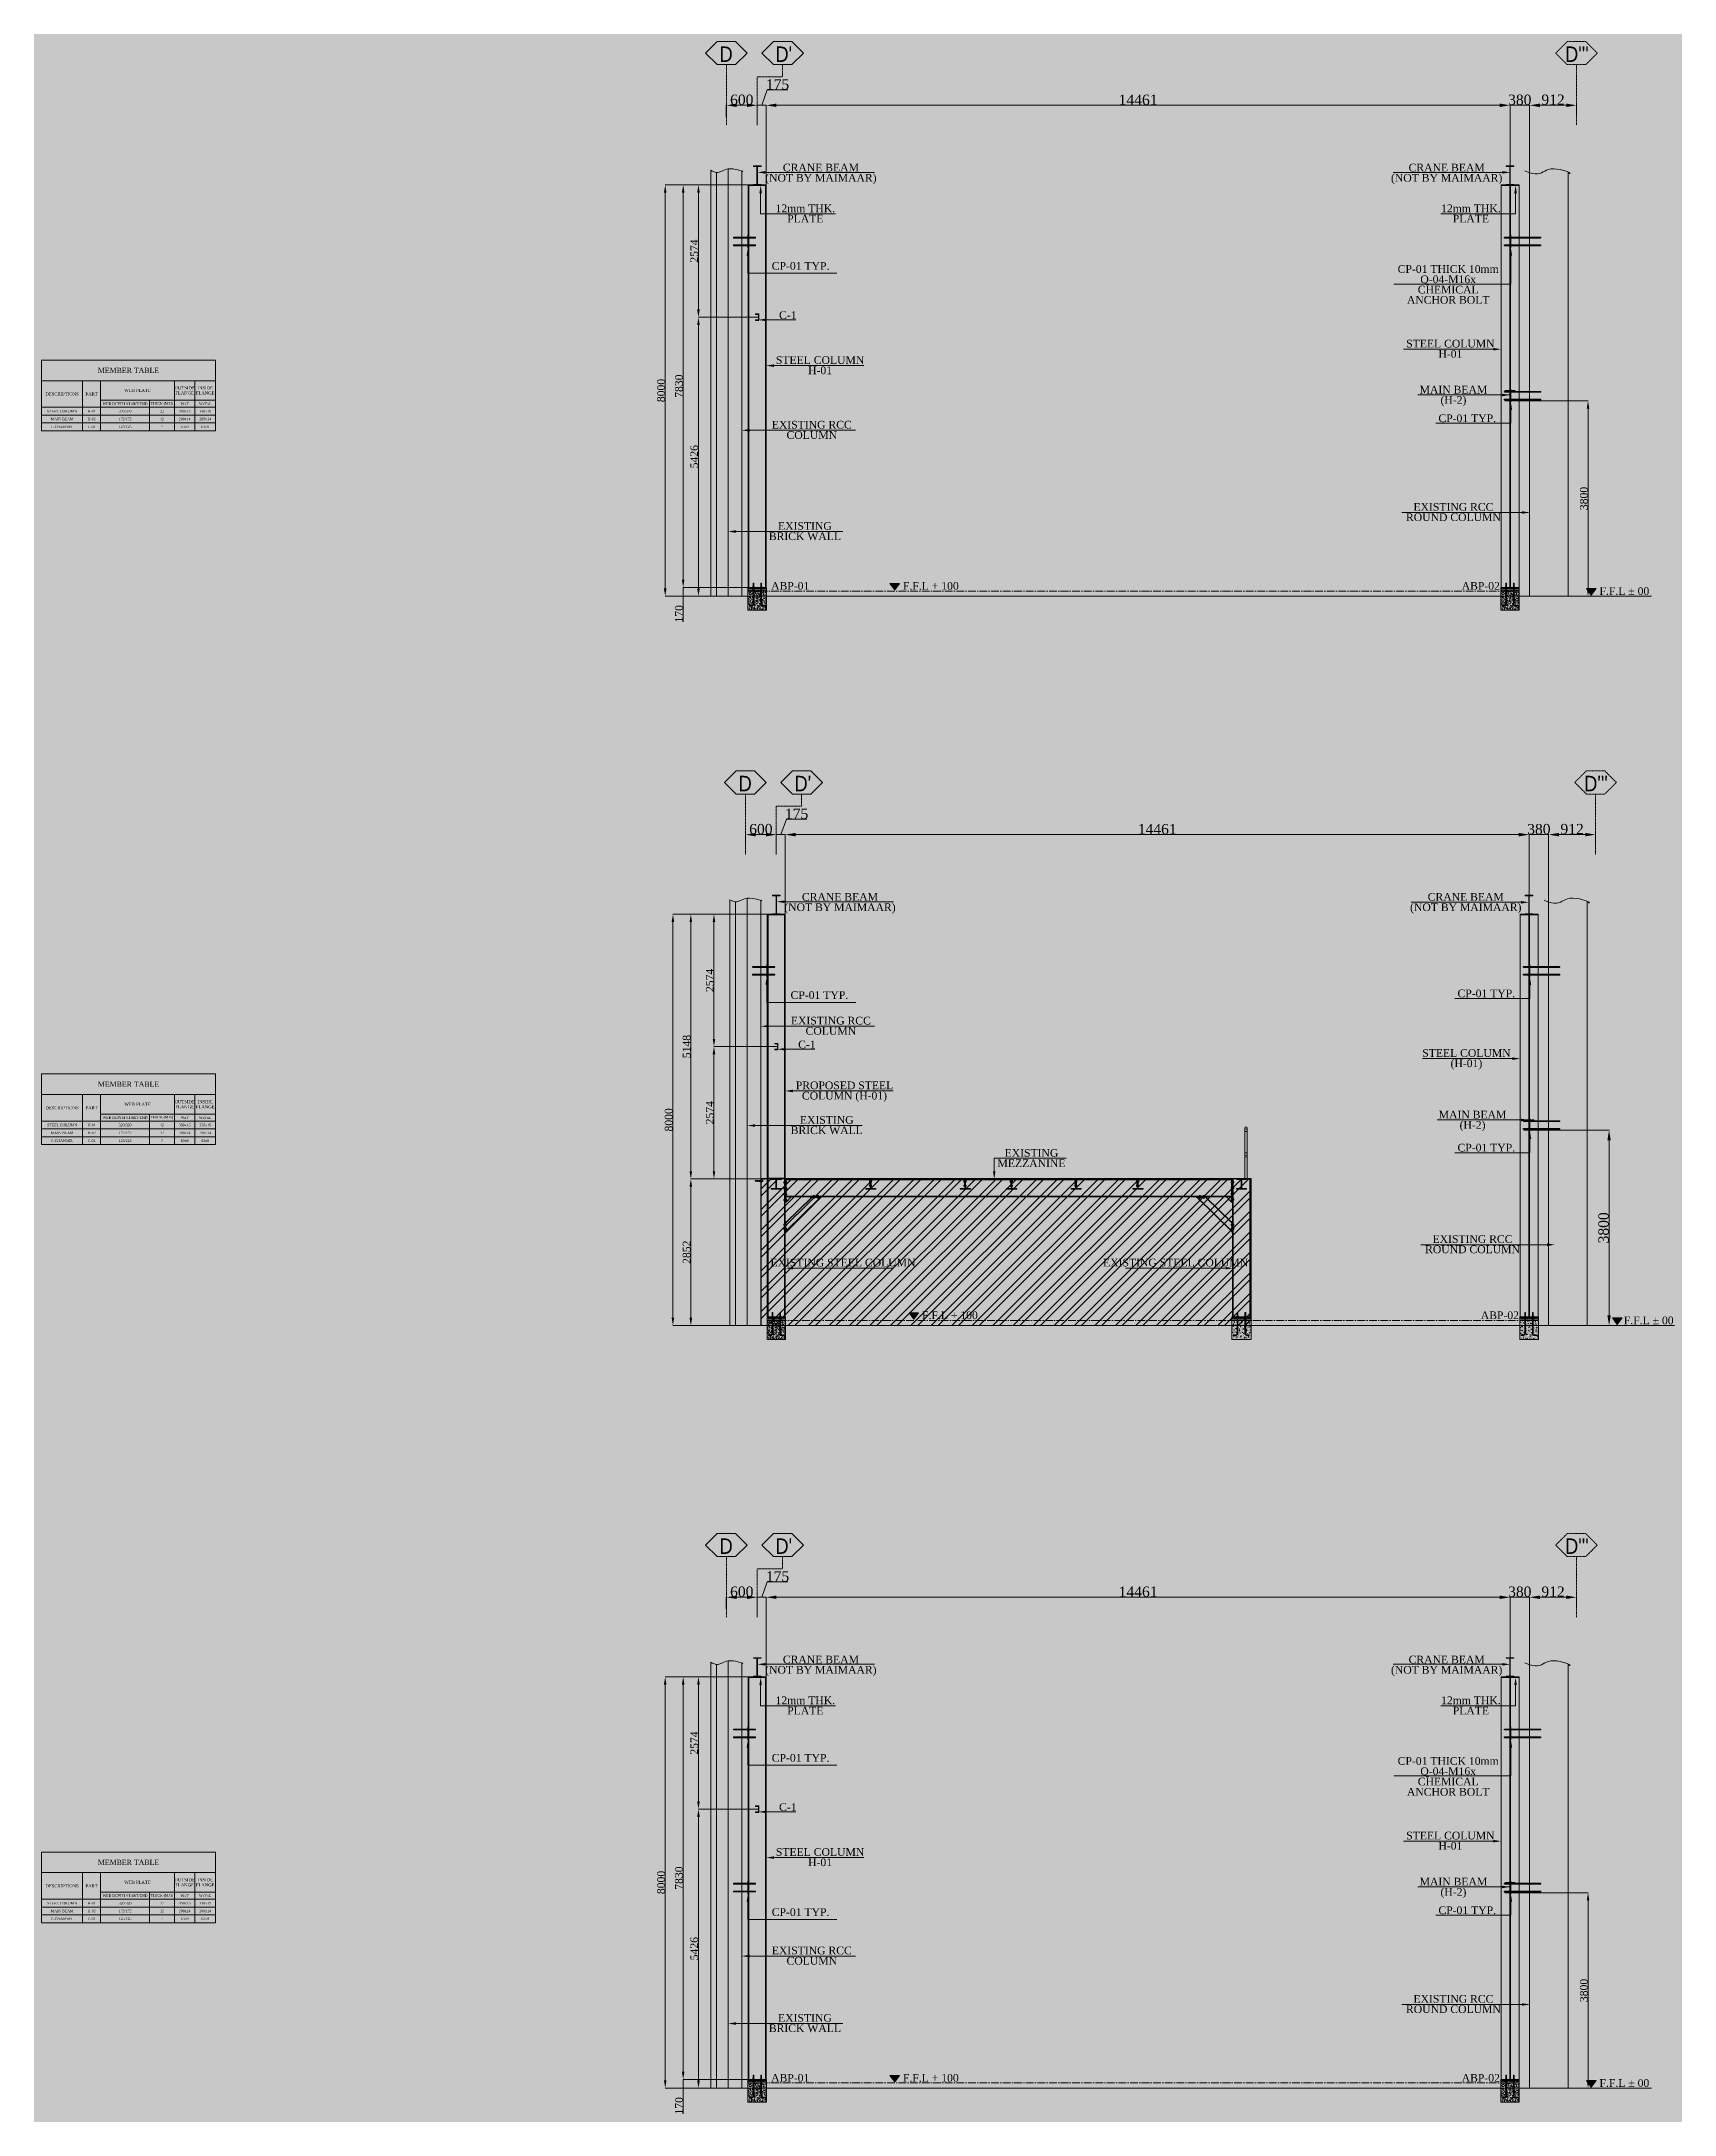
# Model space of a CAD drawing. Header units: millimetres. Extents: x 0 to 13151789, y -1482478 to 0.
# Drawn here: x 12760526 to 12792274, y -1426593 to -1386272 of the extents above; entities that cross this region are included whole.
import ezdxf
from ezdxf.entities.mleader import LeaderData, LeaderLine
from ezdxf.math import Vec2, Vec3

# ---------------------------------------------------------------- set-up
doc = ezdxf.new("R2010")
doc.units = ezdxf.units.MM
doc.header["$LTSCALE"] = 0.4
doc.header["$MEASUREMENT"] = 0
doc.header["$PDMODE"] = 66
for name, pattern in [('CENTER', [2, 1.25, -0.25, 0.25, -0.25]), ('CENTER2', [1.125, 0.75, -0.125, 0.125, -0.125]), ('CONTIN', [0]), ('XKITLINE03', [6, 3, -1, 1, -1])]:
    doc.linetypes.add(name, pattern=pattern)
doc.layers.get('0').update_dxf_attribs({"lineweight": 0})
doc.layers.get('Defpoints').update_dxf_attribs({"lineweight": 0})
for name, color, linetype, lineweight in [('2', 3, 'Continuous', 0), ('3', 4, 'CONTIN', 0), ('Bolt', 255, 'Continuous', 0), ('COLUM HATCH', 7, 'Continuous', 0), ('Grid', 202, 'CENTER', 0), ('HATCH', 8, 'Continuous', 0), ('Layer 1', 7, 'Continuous', 0), ('MISCEL', 7, 'Continuous', 0), ('Other object type', 1, 'Continuous', 0), ('Outer Line', 1, 'Continuous', 0)]:
    doc.layers.add(name, color=color, linetype=linetype, lineweight=lineweight)
doc.layers.add('CENTER', color=1, linetype='CENTER')
doc.styles.add('ARIAL_', font='arial.ttf')
doc.styles.add('style2', font='ARIALN.TTF')
doc.styles.add('TNROMAN', font='times.ttf')
doc.dimstyles.new('shahid', dxfattribs={"dimtxt": 37.0005, "dimasz": 20, "dimexe": 8, "dimexo": 10, "dimgap": 5, "dimtad": 3, "dimdec": 0, "dimrnd": 1, "dimzin": 0, "dimdsep": 46, "dimtxsty": 'style2', "dimcen": 0.09, "dimclrt": 1, "dimadec": 0, "dimazin": 0, "dimtfac": 1, "dimtdec": 0, "dimtix": 1, "dimtmove": 1, "dimatfit": 3, "dimfxl": 1, "dimtolj": 1, "dimtzin": 0, "dimlwd": 5, "dimlwe": 5, "dimarcsym": 0})

msp = doc.modelspace()

# ---------------------------------------------------------------- texts
at = {"layer": 'Grid', "color": 2, "lineweight": 0, "style": 'ARIAL_', "width": 0.85}
for s, p in [('D', (12773706.5, -1386669.1)), ("D'", (12774793.4, -1386669.1)), ("D'''", (12790145.4, -1386669.1)), ('D', (12774077.6, -1400855.1)), ("D'", (12775164.5, -1400855.1)), ("D'''", (12790516.5, -1400855.1)), ('D', (12773706.5, -1415687.9)), ("D'", (12774793.4, -1415687.9)), ("D'''", (12790145.4, -1415687.9))]:
    msp.add_text(s, height=300, dxfattribs=at).set_placement(p)
at = {"layer": 'Outer Line', "color": 0, "lineweight": 0, "style": 'TNROMAN'}
for s, p in [('ABP-01', (12774711.1, -1396936.4)), ('F.F.L + 100 ', (12777273.7, -1396936.4)), ('ABP-02', (12788136.5, -1396936.4)), ('F.F.L ± 00 ', (12790815.6, -1397036.4)), ('F.F.L + 100 ', (12777644.8, -1411122.4)), ('ABP-02', (12788507.5, -1411122.4)), ('F.F.L ± 00 ', (12791288.4, -1411222.4)), ('ABP-01', (12774711.1, -1425955.2)), ('F.F.L + 100 ', (12777273.7, -1425955.2)), ('ABP-02', (12788136.5, -1425955.2)), ('F.F.L ± 00 ', (12790815.6, -1426055.2))]:
    msp.add_text(s, height=150, dxfattribs=at).set_placement(p)

# ---------------------------------------------------------------- blocks, each defined once
blk = doc.blocks.new('*D156')
at = {"layer": 'Defpoints', "color": 0, "lineweight": 0, "transparency": 16777216}
for p in [(12774711, -1403247), (12772802, -1411247), (12774711, -1411247)]:
    blk.add_point(p, dxfattribs=at)
at = {"layer": 'Layer 1', "color": 8, "lineweight": 5, "transparency": 16777216}
for p, q in [((12774711, -1403247), (12772802, -1403247)), ((12772802, -1403397), (12772802, -1411097)), ((12774711, -1411247), (12772802, -1411247))]:
    blk.add_line(p, q, dxfattribs=at)
at = {"layer": 'Layer 1', "color": 8, "lineweight": 0, "transparency": 16777216}
for points in [[(12772777, -1403397), (12772827, -1403397), (12772802, -1403247)], [(12772777, -1411097), (12772827, -1411097), (12772802, -1411247)]]:
    blk.add_solid(points, dxfattribs=at)
at = {"layer": 'Layer 1', "color": 2, "lineweight": 0, "transparency": 16777216, "insert": (12772720, -1407247), "char_height": 150, "attachment_point": 5, "rotation": 90, "style": 'TNROMAN'}
blk.add_mtext('\\A1;8000', dxfattribs=at)
blk = doc.blocks.new('*D158')
at = {"layer": 'Defpoints', "color": 0, "lineweight": 0, "transparency": 16777216}
for p in [(12774636, -1403247), (12773150, -1408395), (12774636, -1408395)]:
    blk.add_point(p, dxfattribs=at)
at = {"layer": 'Layer 1', "color": 8, "lineweight": 5, "transparency": 16777216}
for p, q in [((12774636, -1403247), (12773150, -1403247)), ((12773150, -1403397), (12773150, -1408245)), ((12774636, -1408395), (12773150, -1408395))]:
    blk.add_line(p, q, dxfattribs=at)
at = {"layer": 'Layer 1', "color": 8, "lineweight": 0, "transparency": 16777216}
for points in [[(12773125, -1403397), (12773175, -1403397), (12773150, -1403247)], [(12773125, -1408245), (12773175, -1408245), (12773150, -1408395)]]:
    blk.add_solid(points, dxfattribs=at)
at = {"layer": 'Layer 1', "color": 2, "lineweight": 0, "transparency": 16777216, "insert": (12773069, -1405821), "char_height": 150, "attachment_point": 5, "rotation": 90, "style": 'TNROMAN'}
blk.add_mtext('\\A1;5148', dxfattribs=at)
blk = doc.blocks.new('*D159')
at = {"layer": 'Defpoints', "color": 0, "lineweight": 0, "transparency": 16777216}
for p in [(12774636, -1408395), (12773150, -1411247), (12773911, -1411247)]:
    blk.add_point(p, dxfattribs=at)
at = {"layer": 'Layer 1', "color": 8, "lineweight": 5, "transparency": 16777216}
for p, q in [((12774636, -1408395), (12773150, -1408395)), ((12773150, -1408545), (12773150, -1411097)), ((12773911, -1411247), (12773150, -1411247))]:
    blk.add_line(p, q, dxfattribs=at)
at = {"layer": 'Layer 1', "color": 8, "lineweight": 0, "transparency": 16777216}
for points in [[(12773125, -1408545), (12773175, -1408545), (12773150, -1408395)], [(12773125, -1411097), (12773175, -1411097), (12773150, -1411247)]]:
    blk.add_solid(points, dxfattribs=at)
at = {"layer": 'Layer 1', "color": 2, "lineweight": 0, "transparency": 16777216, "insert": (12773069, -1409821), "char_height": 150, "attachment_point": 5, "rotation": 90, "style": 'TNROMAN'}
blk.add_mtext('\\A1;2852', dxfattribs=at)
blk = doc.blocks.new('*D155')
at = {"layer": 'Defpoints', "color": 0, "lineweight": 0, "transparency": 16777216}
for p in [(12774986, -1401699), (12774986, -1401753), (12789447, -1402087)]:
    blk.add_point(p, dxfattribs=at)
at = {"layer": 'Layer 1', "color": 8, "lineweight": 5, "transparency": 16777216}
for p, q in [((12774986, -1401753), (12774986, -1401699)), ((12789247, -1401699), (12775186, -1401699)), ((12789447, -1402087), (12789447, -1401699))]:
    blk.add_line(p, q, dxfattribs=at)
at = {"layer": 'Layer 1', "color": 8, "lineweight": 0, "transparency": 16777216}
for points in [[(12775186, -1401666), (12775186, -1401733), (12774986, -1401699)], [(12789247, -1401666), (12789247, -1401733), (12789447, -1401699)]]:
    blk.add_solid(points, dxfattribs=at)
at = {"layer": 'Layer 1', "color": 2, "lineweight": 0, "transparency": 16777216, "insert": (12782217, -1401593), "char_height": 200, "attachment_point": 5, "style": 'TNROMAN'}
blk.add_mtext('\\A1;14461', dxfattribs=at)
blk = doc.blocks.new('*D160')
at = {"layer": 'Defpoints', "color": 0, "lineweight": 0, "transparency": 16777216}
for p in [(12774211, -1401699), (12774211, -1401925), (12774812, -1401753)]:
    blk.add_point(p, dxfattribs=at)
at = {"layer": 'Layer 1', "color": 8, "lineweight": 5, "transparency": 16777216}
for p, q in [((12774211, -1401925), (12774211, -1401699)), ((12774612, -1401699), (12774411, -1401699)), ((12774812, -1401753), (12774812, -1401699))]:
    blk.add_line(p, q, dxfattribs=at)
at = {"layer": 'Layer 1', "color": 8, "lineweight": 0, "transparency": 16777216}
for points in [[(12774411, -1401666), (12774411, -1401733), (12774211, -1401699)], [(12774612, -1401666), (12774612, -1401733), (12774812, -1401699)]]:
    blk.add_solid(points, dxfattribs=at)
at = {"layer": 'Layer 1', "color": 2, "lineweight": 0, "transparency": 16777216, "insert": (12774512, -1401593), "char_height": 200, "attachment_point": 5, "style": 'TNROMAN'}
blk.add_mtext('\\A1;600', dxfattribs=at)
blk = doc.blocks.new('*D157')
at = {"layer": 'Defpoints', "color": 0, "lineweight": 0, "transparency": 16777216}
for p in [(12789827, -1401699), (12790739, -1401893), (12789827, -1403247)]:
    blk.add_point(p, dxfattribs=at)
at = {"layer": 'Layer 1', "color": 8, "lineweight": 5, "transparency": 16777216}
for p, q in [((12789827, -1403247), (12789827, -1401699)), ((12790539, -1401699), (12790027, -1401699)), ((12790739, -1401893), (12790739, -1401699))]:
    blk.add_line(p, q, dxfattribs=at)
at = {"layer": 'Layer 1', "color": 8, "lineweight": 0, "transparency": 16777216}
for points in [[(12790027, -1401666), (12790027, -1401733), (12789827, -1401699)], [(12790539, -1401666), (12790539, -1401733), (12790739, -1401699)]]:
    blk.add_solid(points, dxfattribs=at)
at = {"layer": 'Layer 1', "color": 2, "lineweight": 0, "transparency": 16777216, "insert": (12790283, -1401592), "char_height": 200, "attachment_point": 5, "style": 'TNROMAN'}
blk.add_mtext('\\A1;912', dxfattribs=at)
blk = doc.blocks.new('*D162')
at = {"layer": 'Defpoints', "color": 0, "lineweight": 0, "transparency": 16777216}
for p in [(12774811, -1401699), (12774811, -1402087), (12774986, -1403259)]:
    blk.add_point(p, dxfattribs=at)
at = {"layer": 'Layer 1', "color": 8, "lineweight": 5, "transparency": 16777216}
for p, q in [((12774899, -1401699), (12775008, -1401401)), ((12775008, -1401401), (12775407, -1401401)), ((12774811, -1402087), (12774811, -1401699)), ((12774986, -1401699), (12774811, -1401699)), ((12774986, -1401699), (12774811, -1401699)), ((12774986, -1403259), (12774986, -1401699))]:
    blk.add_line(p, q, dxfattribs=at)
at = {"layer": 'Layer 1', "color": 2, "lineweight": 0, "transparency": 16777216, "insert": (12775207, -1401294), "char_height": 200, "attachment_point": 5, "style": 'TNROMAN'}
blk.add_mtext('\\A1;175', dxfattribs=at)
blk = doc.blocks.new('*D161')
at = {"layer": 'Defpoints', "color": 0, "lineweight": 0, "transparency": 16777216}
for p in [(12789447, -1401699), (12789447, -1403247), (12789827, -1403247)]:
    blk.add_point(p, dxfattribs=at)
at = {"layer": 'Layer 1', "color": 8, "lineweight": 5, "transparency": 16777216}
for p, q in [((12789447, -1403247), (12789447, -1401699)), ((12789827, -1401699), (12789447, -1401699)), ((12789827, -1403247), (12789827, -1401699))]:
    blk.add_line(p, q, dxfattribs=at)
at = {"layer": 'Layer 1', "color": 2, "lineweight": 0, "transparency": 16777216, "insert": (12789637, -1401593), "char_height": 200, "attachment_point": 5, "style": 'TNROMAN'}
blk.add_mtext('\\A1;380', dxfattribs=at)
blk = doc.blocks.new('*D164')
at = {"layer": 'Defpoints', "color": 0, "lineweight": 0, "transparency": 16777216}
for p in [(12774340, -1389061), (12772652, -1397061), (12774340, -1397061)]:
    blk.add_point(p, dxfattribs=at)
at = {"layer": 'Layer 1', "color": 8, "lineweight": 5, "transparency": 16777216}
for p, q in [((12774340, -1389061), (12772652, -1389061)), ((12772652, -1389211), (12772652, -1396911)), ((12774340, -1397061), (12772652, -1397061))]:
    blk.add_line(p, q, dxfattribs=at)
at = {"layer": 'Layer 1', "color": 8, "lineweight": 0, "transparency": 16777216}
for points in [[(12772627, -1389211), (12772677, -1389211), (12772652, -1389061)], [(12772627, -1396911), (12772677, -1396911), (12772652, -1397061)]]:
    blk.add_solid(points, dxfattribs=at)
at = {"layer": 'Layer 1', "color": 2, "lineweight": 0, "transparency": 16777216, "insert": (12772571, -1393061), "char_height": 150, "attachment_point": 5, "rotation": 90, "style": 'TNROMAN'}
blk.add_mtext('\\A1;8000', dxfattribs=at)
blk = doc.blocks.new('*D166')
at = {"layer": 'Defpoints', "color": 0, "lineweight": 0, "transparency": 16777216}
for p in [(12774265, -1389061), (12773001, -1396891), (12774265, -1396891)]:
    blk.add_point(p, dxfattribs=at)
at = {"layer": 'Layer 1', "color": 8, "lineweight": 5, "transparency": 16777216}
for p, q in [((12774265, -1389061), (12773001, -1389061)), ((12773001, -1389211), (12773001, -1396741)), ((12774265, -1396891), (12773001, -1396891))]:
    blk.add_line(p, q, dxfattribs=at)
at = {"layer": 'Layer 1', "color": 8, "lineweight": 0, "transparency": 16777216}
for points in [[(12772976, -1389211), (12773026, -1389211), (12773001, -1389061)], [(12772976, -1396741), (12773026, -1396741), (12773001, -1396891)]]:
    blk.add_solid(points, dxfattribs=at)
at = {"layer": 'Layer 1', "color": 2, "lineweight": 0, "transparency": 16777216, "insert": (12772919, -1392976), "char_height": 150, "attachment_point": 5, "rotation": 90, "style": 'TNROMAN'}
blk.add_mtext('\\A1;7830', dxfattribs=at)
blk = doc.blocks.new('*D167')
at = {"layer": 'Defpoints', "color": 0, "lineweight": 0, "transparency": 16777216}
for p in [(12773001, -1397061), (12773540, -1397061), (12774265, -1396891)]:
    blk.add_point(p, dxfattribs=at)
at = {"layer": 'Layer 1', "color": 8, "lineweight": 5, "transparency": 16777216}
for p, q in [((12774265, -1396891), (12773001, -1396891)), ((12773001, -1396891), (12773001, -1397061)), ((12773001, -1396891), (12773001, -1397061)), ((12773540, -1397061), (12773001, -1397061)), ((12773001, -1397558), (12773001, -1397061))]:
    blk.add_line(p, q, dxfattribs=at)
at = {"layer": 'Layer 1', "color": 2, "lineweight": 0, "transparency": 16777216, "insert": (12772919, -1397404), "char_height": 150, "attachment_point": 5, "rotation": 90, "style": 'TNROMAN'}
blk.add_mtext('\\A1;170', dxfattribs=at)
blk = doc.blocks.new('*D163')
at = {"layer": 'Defpoints', "color": 0, "lineweight": 0, "transparency": 16777216}
for p in [(12774615, -1387513), (12774615, -1387567), (12789076, -1387901)]:
    blk.add_point(p, dxfattribs=at)
at = {"layer": 'Layer 1', "color": 8, "lineweight": 5, "transparency": 16777216}
for p, q in [((12774615, -1387567), (12774615, -1387513)), ((12788876, -1387513), (12774815, -1387513)), ((12789076, -1387901), (12789076, -1387513))]:
    blk.add_line(p, q, dxfattribs=at)
at = {"layer": 'Layer 1', "color": 8, "lineweight": 0, "transparency": 16777216}
for points in [[(12774815, -1387480), (12774815, -1387547), (12774615, -1387513)], [(12788876, -1387480), (12788876, -1387547), (12789076, -1387513)]]:
    blk.add_solid(points, dxfattribs=at)
at = {"layer": 'Layer 1', "color": 2, "lineweight": 0, "transparency": 16777216, "insert": (12781846, -1387407), "char_height": 200, "attachment_point": 5, "style": 'TNROMAN'}
blk.add_mtext('\\A1;14461', dxfattribs=at)
blk = doc.blocks.new('*D168')
at = {"layer": 'Defpoints', "color": 0, "lineweight": 0, "transparency": 16777216}
for p in [(12773840, -1387513), (12773840, -1387739), (12774441, -1387567)]:
    blk.add_point(p, dxfattribs=at)
at = {"layer": 'Layer 1', "color": 8, "lineweight": 5, "transparency": 16777216}
for p, q in [((12773840, -1387739), (12773840, -1387513)), ((12774241, -1387513), (12774040, -1387513)), ((12774441, -1387567), (12774441, -1387513))]:
    blk.add_line(p, q, dxfattribs=at)
at = {"layer": 'Layer 1', "color": 8, "lineweight": 0, "transparency": 16777216}
for points in [[(12774040, -1387480), (12774040, -1387547), (12773840, -1387513)], [(12774241, -1387480), (12774241, -1387547), (12774441, -1387513)]]:
    blk.add_solid(points, dxfattribs=at)
at = {"layer": 'Layer 1', "color": 2, "lineweight": 0, "transparency": 16777216, "insert": (12774140, -1387407), "char_height": 200, "attachment_point": 5, "style": 'TNROMAN'}
blk.add_mtext('\\A1;600', dxfattribs=at)
blk = doc.blocks.new('*D165')
at = {"layer": 'Defpoints', "color": 0, "lineweight": 0, "transparency": 16777216}
for p in [(12789456, -1387513), (12790368, -1387707), (12789456, -1389061)]:
    blk.add_point(p, dxfattribs=at)
at = {"layer": 'Layer 1', "color": 8, "lineweight": 5, "transparency": 16777216}
for p, q in [((12789456, -1389061), (12789456, -1387513)), ((12790168, -1387513), (12789656, -1387513)), ((12790368, -1387707), (12790368, -1387513))]:
    blk.add_line(p, q, dxfattribs=at)
at = {"layer": 'Layer 1', "color": 8, "lineweight": 0, "transparency": 16777216}
for points in [[(12789656, -1387480), (12789656, -1387547), (12789456, -1387513)], [(12790168, -1387480), (12790168, -1387547), (12790368, -1387513)]]:
    blk.add_solid(points, dxfattribs=at)
at = {"layer": 'Layer 1', "color": 2, "lineweight": 0, "transparency": 16777216, "insert": (12789912, -1387406), "char_height": 200, "attachment_point": 5, "style": 'TNROMAN'}
blk.add_mtext('\\A1;912', dxfattribs=at)
blk = doc.blocks.new('*D170')
at = {"layer": 'Defpoints', "color": 0, "lineweight": 0, "transparency": 16777216}
for p in [(12774440, -1387513), (12774440, -1387901), (12774615, -1389073)]:
    blk.add_point(p, dxfattribs=at)
at = {"layer": 'Layer 1', "color": 8, "lineweight": 5, "transparency": 16777216}
for p, q in [((12774528, -1387513), (12774637, -1387215)), ((12774637, -1387215), (12775036, -1387215)), ((12774440, -1387901), (12774440, -1387513)), ((12774615, -1387513), (12774440, -1387513)), ((12774615, -1387513), (12774440, -1387513)), ((12774615, -1389073), (12774615, -1387513))]:
    blk.add_line(p, q, dxfattribs=at)
at = {"layer": 'Layer 1', "color": 2, "lineweight": 0, "transparency": 16777216, "insert": (12774836, -1387108), "char_height": 200, "attachment_point": 5, "style": 'TNROMAN'}
blk.add_mtext('\\A1;175', dxfattribs=at)
blk = doc.blocks.new('*D169')
at = {"layer": 'Defpoints', "color": 0, "lineweight": 0, "transparency": 16777216}
for p in [(12789076, -1387513), (12789076, -1388861), (12789456, -1389061)]:
    blk.add_point(p, dxfattribs=at)
at = {"layer": 'Layer 1', "color": 8, "lineweight": 5, "transparency": 16777216}
for p, q in [((12789076, -1388861), (12789076, -1387513)), ((12789456, -1387513), (12789076, -1387513)), ((12789456, -1389061), (12789456, -1387513))]:
    blk.add_line(p, q, dxfattribs=at)
at = {"layer": 'Layer 1', "color": 2, "lineweight": 0, "transparency": 16777216, "insert": (12789266, -1387407), "char_height": 200, "attachment_point": 5, "style": 'TNROMAN'}
blk.add_mtext('\\A1;380', dxfattribs=at)
blk = doc.blocks.new('*D185')
at = {"layer": 'Defpoints', "color": 0, "lineweight": 0, "transparency": 16777216}
for p in [(12789176, -1393261), (12789176, -1397061), (12790593, -1397061)]:
    blk.add_point(p, dxfattribs=at)
at = {"layer": 'Layer 1', "color": 8, "lineweight": 5, "transparency": 16777216}
for p, q in [((12789176, -1393261), (12790593, -1393261)), ((12790593, -1393411), (12790593, -1396911)), ((12789176, -1397061), (12790593, -1397061))]:
    blk.add_line(p, q, dxfattribs=at)
at = {"layer": 'Layer 1', "color": 8, "lineweight": 0, "transparency": 16777216}
for points in [[(12790568, -1393411), (12790618, -1393411), (12790593, -1393261)], [(12790568, -1396911), (12790618, -1396911), (12790593, -1397061)]]:
    blk.add_solid(points, dxfattribs=at)
at = {"layer": 'Layer 1', "color": 2, "lineweight": 0, "transparency": 16777216, "insert": (12790512, -1395161), "char_height": 150, "attachment_point": 5, "rotation": 90, "style": 'TNROMAN'}
blk.add_mtext('\\A1;3800', dxfattribs=at)
blk = doc.blocks.new('*T200')
at = {"color": 0, "linetype": 'ByBlock', "lineweight": -2, "transparency": 16777216}
for p, q in [((0, 0), (3383, 0)), ((0, 0), (0, -1374)), ((3383, 0), (3383, -1374)), ((0, -400), (3383, -400)), ((800, -400), (800, -1374)), ((1150, -400), (1150, -1374)), ((2583, -400), (2583, -1374)), ((2983, -400), (2983, -1374)), ((1150, -780), (3383, -780)), ((2100, -780), (2100, -1374)), ((0, -918), (3383, -918)), ((0, -1070), (3383, -1070)), ((0, -1222), (3383, -1222)), ((0, -1374), (3383, -1374))]:
    blk.add_line(p, q, dxfattribs=at)
at = {"color": 7, "lineweight": 0, "transparency": 16777216, "attachment_point": 5, "style": 'TNROMAN'}
for s, insert, char_height, width in [('MEMBER TABLE ', (1692, -200), 100, 3364.65), ('DESCRIPTIONS', (400, -659), 60, 781.55), ('PART', (975, -659), 60, 331.55), ('WEB PLATE', (1867, -590), 60, 1414.65), ('OUTSIDE FLANGE', (2783, -590), 60, 381.55), ('INSIDE FLANGE', (3183, -590), 60, 381.55), ('STEEL COLUMN', (400, -994), 50, 781.55), ('MAIN BEAM ', (400, -1146), 50, 781.55), ('H-01', (975, -994), 50, 331.55), ('H-02', (975, -1146), 50, 331.55), ('WEB DEPTH START/END', (1625, -849), 50, 931.55), ('\\A1;320/320 ', (1625, -994), 50, 931.55), ('\\A1;172/172 ', (1625, -1146), 50, 931.55), ('THICK (MM)', (2342, -849), 50, 464.65), ('12', (2342, -994), 50, 464.65), ('12', (2342, -1146), 50, 464.65), ('350x15', (2783, -994), 50, 381.55), ('200x14', (2783, -1146), 50, 381.55), ('WxT', (2783, -849), 50, 381.55), ('WxTxL', (3183, -849), 50, 381.55), ('350x15', (3183, -994), 50, 381.55), ('200x14', (3183, -1146), 50, 381.55), ('C-CHANNEL', (400, -1298), 50, 781.55), ('C-01', (975, -1298), 50, 331.55), ('\\A1;125/125 ', (1625, -1298), 50, 931.55), ('7', (2342, -1298), 50, 464.65), ('63x9', (2783, -1298), 50, 381.55), ('63x9', (3183, -1298), 50, 381.55)]:
    blk.add_mtext(s, dxfattribs=dict(at, insert=insert, char_height=char_height, width=width))
blk = doc.blocks.new('*T201')
at = {"color": 0, "linetype": 'ByBlock', "lineweight": -2, "transparency": 16777216}
for p, q in [((0, 0), (3383, 0)), ((0, 0), (0, -1374)), ((3383, 0), (3383, -1374)), ((0, -400), (3383, -400)), ((800, -400), (800, -1374)), ((1150, -400), (1150, -1374)), ((2583, -400), (2583, -1374)), ((2983, -400), (2983, -1374)), ((1150, -780), (3383, -780)), ((2100, -780), (2100, -1374)), ((0, -918), (3383, -918)), ((0, -1070), (3383, -1070)), ((0, -1222), (3383, -1222)), ((0, -1374), (3383, -1374))]:
    blk.add_line(p, q, dxfattribs=at)
at = {"color": 7, "lineweight": 0, "transparency": 16777216, "attachment_point": 5, "style": 'TNROMAN'}
for s, insert, char_height, width in [('MEMBER TABLE ', (1692, -200), 100, 3364.65), ('DESCRIPTIONS', (400, -659), 60, 781.55), ('PART', (975, -659), 60, 331.55), ('WEB PLATE', (1867, -590), 60, 1414.65), ('OUTSIDE FLANGE', (2783, -590), 60, 381.55), ('INSIDE FLANGE', (3183, -590), 60, 381.55), ('STEEL COLUMN', (400, -994), 50, 781.55), ('MAIN BEAM ', (400, -1146), 50, 781.55), ('H-01', (975, -994), 50, 331.55), ('H-02', (975, -1146), 50, 331.55), ('WEB DEPTH START/END', (1625, -849), 50, 931.55), ('\\A1;320/320 ', (1625, -994), 50, 931.55), ('\\A1;172/172 ', (1625, -1146), 50, 931.55), ('THICK (MM)', (2342, -849), 50, 464.65), ('12', (2342, -994), 50, 464.65), ('12', (2342, -1146), 50, 464.65), ('350x15', (2783, -994), 50, 381.55), ('200x14', (2783, -1146), 50, 381.55), ('WxT', (2783, -849), 50, 381.55), ('WxTxL', (3183, -849), 50, 381.55), ('350x15', (3183, -994), 50, 381.55), ('200x14', (3183, -1146), 50, 381.55), ('C-CHANNEL', (400, -1298), 50, 781.55), ('C-01', (975, -1298), 50, 331.55), ('\\A1;125/125 ', (1625, -1298), 50, 931.55), ('7', (2342, -1298), 50, 464.65), ('63x9', (2783, -1298), 50, 381.55), ('63x9', (3183, -1298), 50, 381.55)]:
    blk.add_mtext(s, dxfattribs=dict(at, insert=insert, char_height=char_height, width=width))
blk = doc.blocks.new('*D202')
at = {"layer": 'Defpoints', "color": 0, "lineweight": 0, "transparency": 16777216}
for p in [(12789396, -1407447), (12789396, -1411247), (12791002, -1411247)]:
    blk.add_point(p, dxfattribs=at)
at = {"layer": 'Layer 1', "color": 8, "lineweight": 5, "transparency": 16777216}
for p, q in [((12789396, -1407447), (12791002, -1407447)), ((12791002, -1407647), (12791002, -1411047)), ((12789396, -1411247), (12791002, -1411247))]:
    blk.add_line(p, q, dxfattribs=at)
at = {"layer": 'Layer 1', "color": 8, "lineweight": 0, "transparency": 16777216}
for points in [[(12790969, -1407647), (12791035, -1407647), (12791002, -1407447)], [(12790969, -1411047), (12791035, -1411047), (12791002, -1411247)]]:
    blk.add_solid(points, dxfattribs=at)
at = {"layer": 'Layer 1', "color": 2, "lineweight": 0, "transparency": 16777216, "insert": (12790895, -1409347), "char_height": 200, "attachment_point": 5, "rotation": 90, "style": 'TNROMAN'}
blk.add_mtext('\\A1;3800', dxfattribs=at)
blk = doc.blocks.new('*D286')
at = {"layer": 'Defpoints', "color": 0, "lineweight": 0, "transparency": 16777216}
for p in [(12773893, -1403247), (12773600, -1405821), (12774843, -1405821)]:
    blk.add_point(p, dxfattribs=at)
at = {"layer": 'Layer 1', "color": 8, "lineweight": 5, "transparency": 16777216}
for p, q in [((12773893, -1403247), (12773600, -1403247)), ((12773600, -1403397), (12773600, -1405671)), ((12774843, -1405821), (12773600, -1405821))]:
    blk.add_line(p, q, dxfattribs=at)
at = {"layer": 'Layer 1', "color": 8, "lineweight": 0, "transparency": 16777216}
for points in [[(12773575, -1403397), (12773625, -1403397), (12773600, -1403247)], [(12773575, -1405671), (12773625, -1405671), (12773600, -1405821)]]:
    blk.add_solid(points, dxfattribs=at)
at = {"layer": 'Layer 1', "color": 2, "lineweight": 0, "transparency": 16777216, "insert": (12773519, -1404534), "char_height": 150, "attachment_point": 5, "rotation": 90, "style": 'TNROMAN'}
blk.add_mtext('\\A1;2574', dxfattribs=at)
blk = doc.blocks.new('*D287')
at = {"layer": 'Defpoints', "color": 0, "lineweight": 0, "transparency": 16777216}
for p in [(12774843, -1405821), (12773600, -1408395), (12773911, -1408395)]:
    blk.add_point(p, dxfattribs=at)
at = {"layer": 'Layer 1', "color": 8, "lineweight": 5, "transparency": 16777216}
for p, q in [((12774843, -1405821), (12773600, -1405821)), ((12773600, -1405971), (12773600, -1408245)), ((12773911, -1408395), (12773600, -1408395))]:
    blk.add_line(p, q, dxfattribs=at)
at = {"layer": 'Layer 1', "color": 8, "lineweight": 0, "transparency": 16777216}
for points in [[(12773575, -1405971), (12773625, -1405971), (12773600, -1405821)], [(12773575, -1408245), (12773625, -1408245), (12773600, -1408395)]]:
    blk.add_solid(points, dxfattribs=at)
at = {"layer": 'Layer 1', "color": 2, "lineweight": 0, "transparency": 16777216, "insert": (12773519, -1407108), "char_height": 150, "attachment_point": 5, "rotation": 90, "style": 'TNROMAN'}
blk.add_mtext('\\A1;2574', dxfattribs=at)
blk = doc.blocks.new('*D288')
at = {"layer": 'Defpoints', "color": 0, "lineweight": 0, "transparency": 16777216}
for p in [(12773298, -1389061), (12774465, -1389061), (12774465, -1391635)]:
    blk.add_point(p, dxfattribs=at)
at = {"layer": 'Layer 1', "color": 8, "lineweight": 5, "transparency": 16777216}
for p, q in [((12774465, -1389061), (12773298, -1389061)), ((12773298, -1391485), (12773298, -1389211)), ((12774465, -1391635), (12773298, -1391635))]:
    blk.add_line(p, q, dxfattribs=at)
at = {"layer": 'Layer 1', "color": 8, "lineweight": 0, "transparency": 16777216}
for points in [[(12773273, -1389211), (12773323, -1389211), (12773298, -1389061)], [(12773273, -1391485), (12773323, -1391485), (12773298, -1391635)]]:
    blk.add_solid(points, dxfattribs=at)
at = {"layer": 'Layer 1', "color": 2, "lineweight": 0, "transparency": 16777216, "insert": (12773216, -1390348), "char_height": 150, "attachment_point": 5, "rotation": 90, "style": 'TNROMAN'}
blk.add_mtext('\\A1;2574', dxfattribs=at)
blk = doc.blocks.new('*D289')
at = {"layer": 'Defpoints', "color": 0, "lineweight": 0, "transparency": 16777216}
for p in [(12774465, -1391635), (12773298, -1397061), (12773496, -1397061)]:
    blk.add_point(p, dxfattribs=at)
at = {"layer": 'Layer 1', "color": 8, "lineweight": 5, "transparency": 16777216}
for p, q in [((12774465, -1391635), (12773298, -1391635)), ((12773298, -1391785), (12773298, -1396911)), ((12773496, -1397061), (12773298, -1397061))]:
    blk.add_line(p, q, dxfattribs=at)
at = {"layer": 'Layer 1', "color": 8, "lineweight": 0, "transparency": 16777216}
for points in [[(12773273, -1391785), (12773323, -1391785), (12773298, -1391635)], [(12773273, -1396911), (12773323, -1396911), (12773298, -1397061)]]:
    blk.add_solid(points, dxfattribs=at)
at = {"layer": 'Layer 1', "color": 2, "lineweight": 0, "transparency": 16777216, "insert": (12773216, -1394348), "char_height": 150, "attachment_point": 5, "rotation": 90, "style": 'TNROMAN'}
blk.add_mtext('\\A1;5426', dxfattribs=at)
blk = doc.blocks.new('*D290')
at = {"layer": 'Defpoints', "color": 0, "lineweight": 0, "transparency": 16777216}
for p in [(12774340, -1418080), (12772652, -1426080), (12774340, -1426080)]:
    blk.add_point(p, dxfattribs=at)
at = {"layer": 'Layer 1', "color": 8, "lineweight": 5, "transparency": 16777216}
for p, q in [((12774340, -1418080), (12772652, -1418080)), ((12772652, -1418230), (12772652, -1425930)), ((12774340, -1426080), (12772652, -1426080))]:
    blk.add_line(p, q, dxfattribs=at)
at = {"layer": 'Layer 1', "color": 8, "lineweight": 0, "transparency": 16777216}
for points in [[(12772627, -1418230), (12772677, -1418230), (12772652, -1418080)], [(12772627, -1425930), (12772677, -1425930), (12772652, -1426080)]]:
    blk.add_solid(points, dxfattribs=at)
at = {"layer": 'Layer 1', "color": 2, "lineweight": 0, "transparency": 16777216, "insert": (12772571, -1422080), "char_height": 150, "attachment_point": 5, "rotation": 90, "style": 'TNROMAN'}
blk.add_mtext('\\A1;8000', dxfattribs=at)
blk = doc.blocks.new('*D295')
at = {"layer": 'Defpoints', "color": 0, "lineweight": 0, "transparency": 16777216}
for p in [(12774265, -1418080), (12773001, -1425910), (12774265, -1425910)]:
    blk.add_point(p, dxfattribs=at)
at = {"layer": 'Layer 1', "color": 8, "lineweight": 5, "transparency": 16777216}
for p, q in [((12774265, -1418080), (12773001, -1418080)), ((12773001, -1418230), (12773001, -1425760)), ((12774265, -1425910), (12773001, -1425910))]:
    blk.add_line(p, q, dxfattribs=at)
at = {"layer": 'Layer 1', "color": 8, "lineweight": 0, "transparency": 16777216}
for points in [[(12772976, -1418230), (12773026, -1418230), (12773001, -1418080)], [(12772976, -1425760), (12773026, -1425760), (12773001, -1425910)]]:
    blk.add_solid(points, dxfattribs=at)
at = {"layer": 'Layer 1', "color": 2, "lineweight": 0, "transparency": 16777216, "insert": (12772919, -1421995), "char_height": 150, "attachment_point": 5, "rotation": 90, "style": 'TNROMAN'}
blk.add_mtext('\\A1;7830', dxfattribs=at)
blk = doc.blocks.new('*D296')
at = {"layer": 'Defpoints', "color": 0, "lineweight": 0, "transparency": 16777216}
for p in [(12773001, -1426080), (12773540, -1426080), (12774265, -1425910)]:
    blk.add_point(p, dxfattribs=at)
at = {"layer": 'Layer 1', "color": 8, "lineweight": 5, "transparency": 16777216}
for p, q in [((12774265, -1425910), (12773001, -1425910)), ((12773001, -1425910), (12773001, -1426080)), ((12773001, -1425910), (12773001, -1426080)), ((12773540, -1426080), (12773001, -1426080)), ((12773001, -1426577), (12773001, -1426080))]:
    blk.add_line(p, q, dxfattribs=at)
at = {"layer": 'Layer 1', "color": 2, "lineweight": 0, "transparency": 16777216, "insert": (12772919, -1426423), "char_height": 150, "attachment_point": 5, "rotation": 90, "style": 'TNROMAN'}
blk.add_mtext('\\A1;170', dxfattribs=at)
blk = doc.blocks.new('*D291')
at = {"layer": 'Defpoints', "color": 0, "lineweight": 0, "transparency": 16777216}
for p in [(12774615, -1416532), (12774615, -1416585), (12789076, -1416919)]:
    blk.add_point(p, dxfattribs=at)
at = {"layer": 'Layer 1', "color": 8, "lineweight": 5, "transparency": 16777216}
for p, q in [((12774615, -1416585), (12774615, -1416532)), ((12788876, -1416532), (12774815, -1416532)), ((12789076, -1416919), (12789076, -1416532))]:
    blk.add_line(p, q, dxfattribs=at)
at = {"layer": 'Layer 1', "color": 8, "lineweight": 0, "transparency": 16777216}
for points in [[(12774815, -1416499), (12774815, -1416566), (12774615, -1416532)], [(12788876, -1416499), (12788876, -1416566), (12789076, -1416532)]]:
    blk.add_solid(points, dxfattribs=at)
at = {"layer": 'Layer 1', "color": 2, "lineweight": 0, "transparency": 16777216, "insert": (12781846, -1416425), "char_height": 200, "attachment_point": 5, "style": 'TNROMAN'}
blk.add_mtext('\\A1;14461', dxfattribs=at)
blk = doc.blocks.new('*D297')
at = {"layer": 'Defpoints', "color": 0, "lineweight": 0, "transparency": 16777216}
for p in [(12773840, -1416532), (12773840, -1416757), (12774441, -1416585)]:
    blk.add_point(p, dxfattribs=at)
at = {"layer": 'Layer 1', "color": 8, "lineweight": 5, "transparency": 16777216}
for p, q in [((12773840, -1416757), (12773840, -1416532)), ((12774241, -1416532), (12774040, -1416532)), ((12774441, -1416585), (12774441, -1416532))]:
    blk.add_line(p, q, dxfattribs=at)
at = {"layer": 'Layer 1', "color": 8, "lineweight": 0, "transparency": 16777216}
for points in [[(12774040, -1416499), (12774040, -1416566), (12773840, -1416532)], [(12774241, -1416499), (12774241, -1416566), (12774441, -1416532)]]:
    blk.add_solid(points, dxfattribs=at)
at = {"layer": 'Layer 1', "color": 2, "lineweight": 0, "transparency": 16777216, "insert": (12774140, -1416425), "char_height": 200, "attachment_point": 5, "style": 'TNROMAN'}
blk.add_mtext('\\A1;600', dxfattribs=at)
blk = doc.blocks.new('*D292')
at = {"layer": 'Defpoints', "color": 0, "lineweight": 0, "transparency": 16777216}
for p in [(12789456, -1416532), (12790368, -1416726), (12789456, -1418080)]:
    blk.add_point(p, dxfattribs=at)
at = {"layer": 'Layer 1', "color": 8, "lineweight": 5, "transparency": 16777216}
for p, q in [((12789456, -1418080), (12789456, -1416532)), ((12790168, -1416532), (12789656, -1416532)), ((12790368, -1416726), (12790368, -1416532))]:
    blk.add_line(p, q, dxfattribs=at)
at = {"layer": 'Layer 1', "color": 8, "lineweight": 0, "transparency": 16777216}
for points in [[(12789656, -1416499), (12789656, -1416566), (12789456, -1416532)], [(12790168, -1416499), (12790168, -1416566), (12790368, -1416532)]]:
    blk.add_solid(points, dxfattribs=at)
at = {"layer": 'Layer 1', "color": 2, "lineweight": 0, "transparency": 16777216, "insert": (12789912, -1416425), "char_height": 200, "attachment_point": 5, "style": 'TNROMAN'}
blk.add_mtext('\\A1;912', dxfattribs=at)
blk = doc.blocks.new('*D298')
at = {"layer": 'Defpoints', "color": 0, "lineweight": 0, "transparency": 16777216}
for p in [(12774440, -1416532), (12774440, -1416919), (12774615, -1418092)]:
    blk.add_point(p, dxfattribs=at)
at = {"layer": 'Layer 1', "color": 8, "lineweight": 5, "transparency": 16777216}
for p, q in [((12774528, -1416532), (12774637, -1416234)), ((12774637, -1416234), (12775036, -1416234)), ((12774440, -1416919), (12774440, -1416532)), ((12774615, -1416532), (12774440, -1416532)), ((12774615, -1416532), (12774440, -1416532)), ((12774615, -1418092), (12774615, -1416532))]:
    blk.add_line(p, q, dxfattribs=at)
at = {"layer": 'Layer 1', "color": 2, "lineweight": 0, "transparency": 16777216, "insert": (12774836, -1416127), "char_height": 200, "attachment_point": 5, "style": 'TNROMAN'}
blk.add_mtext('\\A1;175', dxfattribs=at)
blk = doc.blocks.new('*D293')
at = {"layer": 'Defpoints', "color": 0, "lineweight": 0, "transparency": 16777216}
for p in [(12789076, -1416532), (12789076, -1417880), (12789456, -1418080)]:
    blk.add_point(p, dxfattribs=at)
at = {"layer": 'Layer 1', "color": 8, "lineweight": 5, "transparency": 16777216}
for p, q in [((12789076, -1417880), (12789076, -1416532)), ((12789456, -1416532), (12789076, -1416532)), ((12789456, -1418080), (12789456, -1416532))]:
    blk.add_line(p, q, dxfattribs=at)
at = {"layer": 'Layer 1', "color": 2, "lineweight": 0, "transparency": 16777216, "insert": (12789266, -1416425), "char_height": 200, "attachment_point": 5, "style": 'TNROMAN'}
blk.add_mtext('\\A1;380', dxfattribs=at)
blk = doc.blocks.new('*D301')
at = {"layer": 'Defpoints', "color": 0, "lineweight": 0, "transparency": 16777216}
for p in [(12789176, -1422280), (12789176, -1426080), (12790593, -1426080)]:
    blk.add_point(p, dxfattribs=at)
at = {"layer": 'Layer 1', "color": 8, "lineweight": 5, "transparency": 16777216}
for p, q in [((12789176, -1422280), (12790593, -1422280)), ((12790593, -1422430), (12790593, -1425930)), ((12789176, -1426080), (12790593, -1426080))]:
    blk.add_line(p, q, dxfattribs=at)
at = {"layer": 'Layer 1', "color": 8, "lineweight": 0, "transparency": 16777216}
for points in [[(12790568, -1422430), (12790618, -1422430), (12790593, -1422280)], [(12790568, -1425930), (12790618, -1425930), (12790593, -1426080)]]:
    blk.add_solid(points, dxfattribs=at)
at = {"layer": 'Layer 1', "color": 2, "lineweight": 0, "transparency": 16777216, "insert": (12790512, -1424180), "char_height": 150, "attachment_point": 5, "rotation": 90, "style": 'TNROMAN'}
blk.add_mtext('\\A1;3800', dxfattribs=at)
blk = doc.blocks.new('*T294')
at = {"color": 0, "linetype": 'ByBlock', "lineweight": -2, "transparency": 16777216}
for p, q in [((0, 0), (3383, 0)), ((0, 0), (0, -1374)), ((3383, 0), (3383, -1374)), ((0, -400), (3383, -400)), ((800, -400), (800, -1374)), ((1150, -400), (1150, -1374)), ((2583, -400), (2583, -1374)), ((2983, -400), (2983, -1374)), ((1150, -780), (3383, -780)), ((2100, -780), (2100, -1374)), ((0, -918), (3383, -918)), ((0, -1070), (3383, -1070)), ((0, -1222), (3383, -1222)), ((0, -1374), (3383, -1374))]:
    blk.add_line(p, q, dxfattribs=at)
at = {"color": 7, "lineweight": 0, "transparency": 16777216, "attachment_point": 5, "style": 'TNROMAN'}
for s, insert, char_height, width in [('MEMBER TABLE ', (1692, -200), 100, 3364.65), ('DESCRIPTIONS', (400, -659), 60, 781.55), ('PART', (975, -659), 60, 331.55), ('WEB PLATE', (1867, -590), 60, 1414.65), ('OUTSIDE FLANGE', (2783, -590), 60, 381.55), ('INSIDE FLANGE', (3183, -590), 60, 381.55), ('STEEL COLUMN', (400, -994), 50, 781.55), ('MAIN BEAM ', (400, -1146), 50, 781.55), ('H-01', (975, -994), 50, 331.55), ('H-02', (975, -1146), 50, 331.55), ('WEB DEPTH START/END', (1625, -849), 50, 931.55), ('\\A1;320/320 ', (1625, -994), 50, 931.55), ('\\A1;172/172 ', (1625, -1146), 50, 931.55), ('THICK (MM)', (2342, -849), 50, 464.65), ('12', (2342, -994), 50, 464.65), ('12', (2342, -1146), 50, 464.65), ('350x15', (2783, -994), 50, 381.55), ('200x14', (2783, -1146), 50, 381.55), ('WxT', (2783, -849), 50, 381.55), ('WxTxL', (3183, -849), 50, 381.55), ('350x15', (3183, -994), 50, 381.55), ('200x14', (3183, -1146), 50, 381.55), ('C-CHANNEL', (400, -1298), 50, 781.55), ('C-01', (975, -1298), 50, 331.55), ('\\A1;125/125 ', (1625, -1298), 50, 931.55), ('7', (2342, -1298), 50, 464.65), ('63x9', (2783, -1298), 50, 381.55), ('63x9', (3183, -1298), 50, 381.55)]:
    blk.add_mtext(s, dxfattribs=dict(at, insert=insert, char_height=char_height, width=width))
blk = doc.blocks.new('*D299')
at = {"layer": 'Defpoints', "color": 0, "lineweight": 0, "transparency": 16777216}
for p in [(12773298, -1418080), (12774465, -1418080), (12774465, -1420654)]:
    blk.add_point(p, dxfattribs=at)
at = {"layer": 'Layer 1', "color": 8, "lineweight": 5, "transparency": 16777216}
for p, q in [((12774465, -1418080), (12773298, -1418080)), ((12773298, -1420504), (12773298, -1418230)), ((12774465, -1420654), (12773298, -1420654))]:
    blk.add_line(p, q, dxfattribs=at)
at = {"layer": 'Layer 1', "color": 8, "lineweight": 0, "transparency": 16777216}
for points in [[(12773273, -1418230), (12773323, -1418230), (12773298, -1418080)], [(12773273, -1420504), (12773323, -1420504), (12773298, -1420654)]]:
    blk.add_solid(points, dxfattribs=at)
at = {"layer": 'Layer 1', "color": 2, "lineweight": 0, "transparency": 16777216, "insert": (12773216, -1419367), "char_height": 150, "attachment_point": 5, "rotation": 90, "style": 'TNROMAN'}
blk.add_mtext('\\A1;2574', dxfattribs=at)
blk = doc.blocks.new('*D300')
at = {"layer": 'Defpoints', "color": 0, "lineweight": 0, "transparency": 16777216}
for p in [(12774465, -1420654), (12773298, -1426080), (12773496, -1426080)]:
    blk.add_point(p, dxfattribs=at)
at = {"layer": 'Layer 1', "color": 8, "lineweight": 5, "transparency": 16777216}
for p, q in [((12774465, -1420654), (12773298, -1420654)), ((12773298, -1420804), (12773298, -1425930)), ((12773496, -1426080), (12773298, -1426080))]:
    blk.add_line(p, q, dxfattribs=at)
at = {"layer": 'Layer 1', "color": 8, "lineweight": 0, "transparency": 16777216}
for points in [[(12773273, -1420804), (12773323, -1420804), (12773298, -1420654)], [(12773273, -1425930), (12773323, -1425930), (12773298, -1426080)]]:
    blk.add_solid(points, dxfattribs=at)
at = {"layer": 'Layer 1', "color": 2, "lineweight": 0, "transparency": 16777216, "insert": (12773216, -1423367), "char_height": 150, "attachment_point": 5, "rotation": 90, "style": 'TNROMAN'}
blk.add_mtext('\\A1;5426', dxfattribs=at)

# ---------------------------------------------------------------- dimensions: what is measured, and where the dimension line sits
at = {"layer": 'Layer 1', "color": 241, "lineweight": 0}
for base, p1, p2, picture, middle in [((12774440.2, -1387513.4), (12774615.2, -1389073), (12774440.2, -1387900.6), '*D170', (12774641.6, -1387215.5)), ((12774811.3, -1401699.4), (12774986.3, -1403259), (12774811.3, -1402086.6), '*D162', (12775012.7, -1401401.5)), ((12774440.2, -1416532.2), (12774615.2, -1418091.8), (12774440.2, -1416919.4), '*D298', (12774641.6, -1416234.3))]:
    dim = msp.add_linear_dim(base=base, p1=p1, p2=p2, dimstyle='shahid', override={"dimtxt": 200, "dimasz": 200, "dimexe": 0, "dimexo": 0, "dimtxsty": 'TNROMAN', "dimclrd": 8, "dimclre": 8, "dimclrt": 2}, dxfattribs=at)
    dim.commit()
    dim.dimension.update_dxf_attribs({"geometry": picture, "text_midpoint": middle, "dimtype": 160})
for base, p1, p2, picture, middle in [((12773840.2484, -1387513.4164), (12774440.6861, -1387566.6736), (12773840.2484, -1387738.5225), '*D168', (12774140.4673, -1387406.686)), ((12789076.3, -1387513.4), (12789456.3, -1389061), (12789076.3, -1388861), '*D169', (12789266.3, -1387406.7)), ((12774211.3407, -1401699.4158), (12774811.7784, -1401752.673), (12774211.3407, -1401924.5219), '*D160', (12774511.5595, -1401592.6854)), ((12789447.3, -1401699.4), (12789827.4, -1403247), (12789447.3, -1403247), '*D161', (12789637.4, -1401592.7)), ((12773840.2484, -1416532.205), (12774440.6861, -1416585.4623), (12773840.2484, -1416757.3112), '*D297', (12774140.4673, -1416425.4747)), ((12789076.3, -1416532.2), (12789456.3, -1418079.8), (12789076.3, -1417879.8), '*D293', (12789266.3, -1416425.5))]:
    dim = msp.add_linear_dim(base=base, p1=p1, p2=p2, dimstyle='shahid', override={"dimtxt": 200, "dimasz": 200, "dimexe": 0, "dimexo": 0, "dimtxsty": 'TNROMAN', "dimclrd": 8, "dimclre": 8, "dimclrt": 2}, dxfattribs=at)
    dim.commit()
    dim.dimension.update_dxf_attribs({"geometry": picture, "text_midpoint": middle})
at = {"layer": 'Layer 1', "color": 0, "lineweight": 0}
for base, p1, p2, picture, middle in [((12774615.2, -1387513.4), (12789076.3, -1387900.6), (12774615.2, -1387566.7), '*D163', (12781845.8, -1387406.7)), ((12789456.3, -1387513.4), (12790368.2, -1387707), (12789456.3, -1389061), '*D165', (12789912.3, -1387406.4)), ((12774986.3, -1401699.4), (12789447.3, -1402086.6), (12774986.3, -1401752.7), '*D155', (12782216.8, -1401592.7)), ((12789827.4, -1401699.4), (12790739.3, -1401893), (12789827.4, -1403247), '*D157', (12790283.4, -1401592.4)), ((12774615.2, -1416532.2), (12789076.3, -1416919.4), (12774615.2, -1416585.5), '*D291', (12781845.8, -1416425.5)), ((12789456.3, -1416532.2), (12790368.2, -1416725.8), (12789456.3, -1418079.8), '*D292', (12789912.3, -1416425.2))]:
    dim = msp.add_linear_dim(base=base, p1=p1, p2=p2, dimstyle='shahid', override={"dimtxt": 200, "dimasz": 200, "dimexe": 0, "dimexo": 0, "dimtxsty": 'TNROMAN', "dimclrd": 8, "dimclre": 8, "dimclrt": 2}, dxfattribs=at)
    dim.commit()
    dim.dimension.update_dxf_attribs({"geometry": picture, "text_midpoint": middle})
for p1, p2, distance, override, picture, middle in [((12774340.2, -1389061), (12774340.2, -1397061), -1688.1, {"dimtxt": 150, "dimasz": 150, "dimexe": 0, "dimexo": 0, "dimtxsty": 'TNROMAN', "dimclrd": 8, "dimclre": 8, "dimclrt": 2}, '*D164', (12772570.9, -1393061)), ((12774265.2, -1389061), (12774265.2, -1396891), -1264.5, {"dimtxt": 150, "dimasz": 150, "dimexe": 0, "dimexo": 0, "dimtxsty": 'TNROMAN', "dimclrd": 8, "dimclre": 8, "dimclrt": 2}, '*D166', (12772919.2, -1392976)), ((12789176.3, -1393261), (12789176.3, -1397061), 1417.1, {"dimtxt": 150, "dimasz": 150, "dimexe": 0, "dimexo": 0, "dimtxsty": 'TNROMAN', "dimclrd": 8, "dimclre": 8, "dimclrt": 2}, '*D185', (12790512.1, -1395161)), ((12774711.3, -1403247), (12774711.3, -1411247), -1909.6, {"dimtxt": 150, "dimasz": 150, "dimexe": 0, "dimexo": 0, "dimtxsty": 'TNROMAN', "dimclrd": 8, "dimclre": 8, "dimclrt": 2}, '*D156', (12772720.4, -1407247)), ((12774636.3, -1403247), (12774636.3, -1408395), -1486.1, {"dimtxt": 150, "dimasz": 150, "dimexe": 0, "dimexo": 0, "dimtxsty": 'TNROMAN', "dimclrd": 8, "dimclre": 8, "dimclrt": 2}, '*D158', (12773068.9, -1405821)), ((12789396.5, -1407447), (12789396.5, -1411247), 1605.7, {"dimtxt": 200, "dimasz": 200, "dimexe": 0, "dimexo": 0, "dimtxsty": 'TNROMAN', "dimclrd": 8, "dimclre": 8, "dimclrt": 2}, '*D202', (12790895.4, -1409347)), ((12774340.2, -1418079.8), (12774340.2, -1426079.8), -1688.1, {"dimtxt": 150, "dimasz": 150, "dimexe": 0, "dimexo": 0, "dimtxsty": 'TNROMAN', "dimclrd": 8, "dimclre": 8, "dimclrt": 2}, '*D290', (12772570.9, -1422079.8)), ((12774265.2, -1418079.8), (12774265.2, -1425909.8), -1264.5, {"dimtxt": 150, "dimasz": 150, "dimexe": 0, "dimexo": 0, "dimtxsty": 'TNROMAN', "dimclrd": 8, "dimclre": 8, "dimclrt": 2}, '*D295', (12772919.2, -1421994.8)), ((12789176.3, -1422279.8), (12789176.3, -1426079.8), 1417.1, {"dimtxt": 150, "dimasz": 150, "dimexe": 0, "dimexo": 0, "dimtxsty": 'TNROMAN', "dimclrd": 8, "dimclre": 8, "dimclrt": 2}, '*D301', (12790512.1, -1424179.8))]:
    dim = msp.add_aligned_dim(p1=p1, p2=p2, distance=distance, dimstyle='shahid', override=override, dxfattribs=at)
    dim.commit()
    dim.dimension.update_dxf_attribs({"geometry": picture, "text_midpoint": middle})
for base, p1, p2, picture, middle in [((12773297.6, -1389061), (12774464.7, -1391635), (12774464.7, -1389061), '*D288', (12773216.1, -1390348)), ((12773600.5, -1405821), (12773893.3, -1403247), (12774842.8, -1405821), '*D286', (12773519, -1404534)), ((12773297.6, -1418079.8), (12774464.7, -1420653.8), (12774464.7, -1418079.8), '*D299', (12773216.1, -1419366.8))]:
    dim = msp.add_linear_dim(base=base, p1=p1, p2=p2, angle=90, dimstyle='shahid', override={"dimtxt": 150, "dimasz": 150, "dimexe": 0, "dimexo": 0, "dimtxsty": 'TNROMAN', "dimclrd": 8, "dimclre": 8, "dimclrt": 2}, dxfattribs=at)
    dim.commit()
    dim.dimension.update_dxf_attribs({"geometry": picture, "text_midpoint": middle})
at = {"layer": 'Layer 1', "color": 241, "lineweight": 0}
for base, p1, p2, picture, middle in [((12773297.6, -1397061), (12774464.7, -1391635), (12773496.2, -1397061), '*D289', (12773216.3, -1394348)), ((12773600.5, -1408395), (12774842.8, -1405821), (12773911.3, -1408395), '*D287', (12773519, -1407108)), ((12773297.6, -1426079.8), (12774464.7, -1420653.8), (12773496.2, -1426079.8), '*D300', (12773216.3, -1423366.8))]:
    dim = msp.add_linear_dim(base=base, p1=p1, p2=p2, angle=90, dimstyle='shahid', override={"dimtxt": 150, "dimasz": 150, "dimexe": 0, "dimexo": 0, "dimtxsty": 'TNROMAN', "dimclrd": 8, "dimclre": 8, "dimclrt": 2}, dxfattribs=at)
    dim.commit()
    dim.dimension.update_dxf_attribs({"geometry": picture, "text_midpoint": middle})
for base, p1, p2, picture, middle in [((12773000.7, -1397061), (12774265.2, -1396891), (12773540.2, -1397061), '*D167', (12772919.2, -1397404.2)), ((12773150.2, -1411247), (12774636.3, -1408395), (12773911.3, -1411247), '*D159', (12773150.2, -1409821)), ((12773000.7, -1426079.8), (12774265.2, -1425909.8), (12773540.2, -1426079.8), '*D296', (12772919.2, -1426423))]:
    dim = msp.add_linear_dim(base=base, p1=p1, p2=p2, angle=90, dimstyle='shahid', override={"dimtxt": 150, "dimasz": 150, "dimexe": 0, "dimexo": 0, "dimtxsty": 'TNROMAN', "dimclrd": 8, "dimclre": 8, "dimclrt": 2}, dxfattribs=at)
    dim.commit()
    dim.dimension.update_dxf_attribs({"geometry": picture, "text_midpoint": middle, "dimtype": 160})

# ---------------------------------------------------------------- hatches: boundary and pattern name
at = {"layer": 'Bolt', "linetype": 'Continuous', "lineweight": 0, "ltscale": 20}
h = msp.add_hatch(dxfattribs=at)
h.set_pattern_fill('DOTS', color=4, scale=120)
h.set_pattern_definition([(0, (5169178.461, -2082298.824), (3.75, 7.5), [0, -7.5])])
h.paths.add_polyline_path([(12774371.9, -1396922.6), (12774363.8, -1396922.6), (12774364.7, -1396922.6, -0.1443782), (12774358.6, -1396920.4), (12774358.6, -1396911.8), (12774371.9, -1396911.6), (12774371.9, -1396911), (12774260.2, -1396911), (12774260.2, -1396961), (12774371.9, -1396961)])
h.paths.add_polyline_path([(12774352, -1396921.5, -0.0762137), (12774351.2, -1396920.4)], flags=16)
h.paths.add_polyline_path([(12774508.6, -1396922.6), (12774503, -1396922.6), (12774502.1, -1396921.6, -0.0858055), (12774501.2, -1396920.4), (12774501.2, -1396912.1), (12774508.6, -1396912.1), (12774508.6, -1396911), (12774371.9, -1396911), (12774371.9, -1396912.1), (12774379.3, -1396912.1), (12774379.3, -1396920.4, -0.0858055), (12774378.4, -1396921.6), (12774377.5, -1396922.6), (12774371.9, -1396922.6), (12774371.9, -1396961), (12774508.6, -1396961)])
h.paths.add_polyline_path([(12774620.2, -1396911), (12774521.9, -1396911), (12774521.9, -1396912.1), (12774529.3, -1396912.1), (12774529.3, -1396920.4, -0.0762137), (12774528.5, -1396921.5), (12774527.6, -1396922.6), (12774521.9, -1396922.6), (12774521.9, -1396961), (12774620.2, -1396961)])
h = msp.add_hatch(dxfattribs=at)
h.set_pattern_fill('DOTS', color=4, scale=120)
h.set_pattern_definition([(0, (5183814.4656, -2082298.824), (3.75, 7.5), [0, -7.5])])
h.paths.add_polyline_path([(12789007.9, -1396922.6), (12788999.8, -1396922.6), (12789000.7, -1396922.6, -0.1443782), (12788994.6, -1396920.4), (12788994.6, -1396911.8), (12789007.9, -1396911.6), (12789007.9, -1396911), (12788896.3, -1396911), (12788896.3, -1396961), (12789007.9, -1396961)])
h.paths.add_polyline_path([(12788988, -1396921.5, -0.0762137), (12788987.2, -1396920.4)], flags=16)
h.paths.add_polyline_path([(12789144.6, -1396922.6), (12789139, -1396922.6), (12789138.1, -1396921.6, -0.0858055), (12789137.2, -1396920.4), (12789137.2, -1396912.1), (12789144.6, -1396912.1), (12789144.6, -1396911), (12789007.9, -1396911), (12789007.9, -1396912.1), (12789015.3, -1396912.1), (12789015.3, -1396920.4, -0.0858055), (12789014.4, -1396921.6), (12789013.5, -1396922.6), (12789007.9, -1396922.6), (12789007.9, -1396961), (12789144.6, -1396961)])
h.paths.add_polyline_path([(12789256.3, -1396911), (12789157.9, -1396911), (12789157.9, -1396912.1), (12789165.3, -1396912.1), (12789165.3, -1396920.4, -0.0762137), (12789164.5, -1396921.5), (12789163.6, -1396922.6), (12789157.9, -1396922.6), (12789157.9, -1396961), (12789256.3, -1396961)])
h = msp.add_hatch(dxfattribs=at)
h.set_pattern_fill('DOTS', color=4, scale=120)
h.set_pattern_definition([(0, (5169549.553, -2096484.824), (3.75, 7.5), [0, -7.5])])
h.paths.add_polyline_path([(12774743, -1411108.6), (12774734.9, -1411108.6), (12774735.7, -1411108.6, -0.1443782), (12774729.7, -1411106.4), (12774729.7, -1411097.8), (12774743, -1411097.6), (12774743, -1411097), (12774631.3, -1411097), (12774631.3, -1411147), (12774743, -1411147)])
h.paths.add_polyline_path([(12774723.1, -1411107.5, -0.0762137), (12774722.3, -1411106.4)], flags=16)
h.paths.add_polyline_path([(12774879.7, -1411108.6), (12774874.1, -1411108.6), (12774873.2, -1411107.6, -0.0858055), (12774872.3, -1411106.4), (12774872.3, -1411098.1), (12774879.7, -1411098.1), (12774879.7, -1411097), (12774743, -1411097), (12774743, -1411098.1), (12774750.4, -1411098.1), (12774750.4, -1411106.4, -0.0858055), (12774749.5, -1411107.6), (12774748.6, -1411108.6), (12774743, -1411108.6), (12774743, -1411147), (12774879.7, -1411147)])
h.paths.add_polyline_path([(12774991.3, -1411097), (12774893, -1411097), (12774893, -1411098.1), (12774900.4, -1411098.1), (12774900.4, -1411106.4, -0.0762137), (12774899.6, -1411107.5), (12774898.7, -1411108.6), (12774893, -1411108.6), (12774893, -1411147), (12774991.3, -1411147)])
h = msp.add_hatch(dxfattribs=at)
h.set_pattern_fill('DOTS', color=4, scale=120)
h.set_pattern_definition([(0, (5153383.117, -2096484.824), (3.75, 7.5), [0, -7.5])])
edge = h.paths.add_edge_path()
edge.add_line((12783931.6, -1411108.6), (12783939.7, -1411108.6))
edge.add_line((12783939.7, -1411108.6), (12783938.8, -1411108.6))
edge.add_arc((12783938.2, -1411097.3), 11.3, 273.0136, 305.87556)
edge.add_line((12783944.8, -1411106.4), (12783944.8, -1411097.8))
edge.add_line((12783944.8, -1411097.8), (12783931.6, -1411097.6))
edge.add_line((12783931.6, -1411097.6), (12783931.6, -1411097))
edge.add_line((12783931.6, -1411097), (12784043.2, -1411097))
edge.add_line((12784043.2, -1411097), (12784043.2, -1411147))
edge.add_line((12784043.2, -1411147), (12783931.6, -1411147))
edge.add_line((12783931.6, -1411147), (12783931.6, -1411108.6))
edge = h.paths.add_edge_path(flags=16)
edge.add_arc((12783948.6, -1411104.3), 4.3, 312.40779, 329.84098)
edge.add_line((12783952.3, -1411106.4), (12783951.5, -1411107.5))
edge = h.paths.add_edge_path()
edge.add_line((12783794.8, -1411108.6), (12783800.5, -1411108.6))
edge.add_line((12783800.5, -1411108.6), (12783801.3, -1411107.6))
edge.add_arc((12783798.6, -1411104.3), 4.3, 310.22386, 329.84098)
edge.add_line((12783802.3, -1411106.4), (12783802.3, -1411098.1))
edge.add_line((12783802.3, -1411098.1), (12783794.8, -1411098.1))
edge.add_line((12783794.8, -1411098.1), (12783794.8, -1411097))
edge.add_line((12783794.8, -1411097), (12783931.6, -1411097))
edge.add_line((12783931.6, -1411097), (12783931.6, -1411098.1))
edge.add_line((12783931.6, -1411098.1), (12783924.2, -1411098.1))
edge.add_line((12783924.2, -1411098.1), (12783924.2, -1411106.4))
edge.add_arc((12783927.9, -1411104.3), 4.3, 210.15902, 229.77614)
edge.add_line((12783925.1, -1411107.6), (12783926, -1411108.6))
edge.add_line((12783926, -1411108.6), (12783931.6, -1411108.6))
edge.add_line((12783931.6, -1411108.6), (12783931.6, -1411147))
edge.add_line((12783931.6, -1411147), (12783794.8, -1411147))
edge.add_line((12783794.8, -1411147), (12783794.8, -1411108.6))
edge = h.paths.add_edge_path()
edge.add_line((12783670.3, -1411097), (12783781.6, -1411097))
edge.add_line((12783781.6, -1411097), (12783781.6, -1411098.1))
edge.add_line((12783781.6, -1411098.1), (12783774.2, -1411098.1))
edge.add_line((12783774.2, -1411098.1), (12783774.2, -1411106.4))
edge.add_arc((12783777.9, -1411104.3), 4.3, 210.15902, 227.59221)
edge.add_line((12783775, -1411107.5), (12783775.9, -1411108.6))
edge.add_line((12783775.9, -1411108.6), (12783781.6, -1411108.6))
edge.add_line((12783781.6, -1411108.6), (12783781.6, -1411147))
edge.add_line((12783781.6, -1411147), (12783670.3, -1411147))
edge.add_line((12783670.3, -1411147), (12783670.3, -1411097))
h = msp.add_hatch(dxfattribs=at)
h.set_pattern_fill('DOTS', color=4, scale=120)
h.set_pattern_definition([(0, (5184185.558, -2096484.824), (3.75, 7.5), [0, -7.5])])
h.paths.add_polyline_path([(12789379, -1411108.6), (12789370.9, -1411108.6), (12789371.8, -1411108.6, -0.1443782), (12789365.7, -1411106.4), (12789365.7, -1411097.8), (12789379, -1411097.6), (12789379, -1411097), (12789267.3, -1411097), (12789267.3, -1411147), (12789379, -1411147)])
h.paths.add_polyline_path([(12789359.1, -1411107.5, -0.0762137), (12789358.3, -1411106.4)], flags=16)
h.paths.add_polyline_path([(12789515.7, -1411108.6), (12789510.1, -1411108.6), (12789509.2, -1411107.6, -0.0858055), (12789508.3, -1411106.4), (12789508.3, -1411098.1), (12789515.7, -1411098.1), (12789515.7, -1411097), (12789379, -1411097), (12789379, -1411098.1), (12789386.4, -1411098.1), (12789386.4, -1411106.4, -0.0858055), (12789385.5, -1411107.6), (12789384.6, -1411108.6), (12789379, -1411108.6), (12789379, -1411147), (12789515.7, -1411147)])
h.paths.add_polyline_path([(12789627.3, -1411097), (12789529, -1411097), (12789529, -1411098.1), (12789536.4, -1411098.1), (12789536.4, -1411106.4, -0.0762137), (12789535.6, -1411107.5), (12789534.7, -1411108.6), (12789529, -1411108.6), (12789529, -1411147), (12789627.3, -1411147)])
h = msp.add_hatch(dxfattribs=at)
h.set_pattern_fill('DOTS', color=4, scale=120)
h.set_pattern_definition([(0, (5169178.461, -2111317.613), (3.75, 7.5), [0, -7.5])])
h.paths.add_polyline_path([(12774371.9, -1425941.4), (12774363.8, -1425941.4), (12774364.7, -1425941.4, -0.1443782), (12774358.6, -1425939.2), (12774358.6, -1425930.6), (12774371.9, -1425930.4), (12774371.9, -1425929.8), (12774260.2, -1425929.8), (12774260.2, -1425979.8), (12774371.9, -1425979.8)])
h.paths.add_polyline_path([(12774352, -1425940.3, -0.0762137), (12774351.2, -1425939.2)], flags=16)
h.paths.add_polyline_path([(12774508.6, -1425941.4), (12774503, -1425941.4), (12774502.1, -1425940.4, -0.0858055), (12774501.2, -1425939.2), (12774501.2, -1425930.9), (12774508.6, -1425930.9), (12774508.6, -1425929.8), (12774371.9, -1425929.8), (12774371.9, -1425930.9), (12774379.3, -1425930.9), (12774379.3, -1425939.2, -0.0858055), (12774378.4, -1425940.4), (12774377.5, -1425941.4), (12774371.9, -1425941.4), (12774371.9, -1425979.8), (12774508.6, -1425979.8)])
h.paths.add_polyline_path([(12774620.2, -1425929.8), (12774521.9, -1425929.8), (12774521.9, -1425930.9), (12774529.3, -1425930.9), (12774529.3, -1425939.2, -0.0762137), (12774528.5, -1425940.3), (12774527.6, -1425941.4), (12774521.9, -1425941.4), (12774521.9, -1425979.8), (12774620.2, -1425979.8)])
h = msp.add_hatch(dxfattribs=at)
h.set_pattern_fill('DOTS', color=4, scale=120)
h.set_pattern_definition([(0, (5183814.4656, -2111317.613), (3.75, 7.5), [0, -7.5])])
h.paths.add_polyline_path([(12789007.9, -1425941.4), (12788999.8, -1425941.4), (12789000.7, -1425941.4, -0.1443782), (12788994.6, -1425939.2), (12788994.6, -1425930.6), (12789007.9, -1425930.4), (12789007.9, -1425929.8), (12788896.3, -1425929.8), (12788896.3, -1425979.8), (12789007.9, -1425979.8)])
h.paths.add_polyline_path([(12788988, -1425940.3, -0.0762137), (12788987.2, -1425939.2)], flags=16)
h.paths.add_polyline_path([(12789144.6, -1425941.4), (12789139, -1425941.4), (12789138.1, -1425940.4, -0.0858055), (12789137.2, -1425939.2), (12789137.2, -1425930.9), (12789144.6, -1425930.9), (12789144.6, -1425929.8), (12789007.9, -1425929.8), (12789007.9, -1425930.9), (12789015.3, -1425930.9), (12789015.3, -1425939.2, -0.0858055), (12789014.4, -1425940.4), (12789013.5, -1425941.4), (12789007.9, -1425941.4), (12789007.9, -1425979.8), (12789144.6, -1425979.8)])
h.paths.add_polyline_path([(12789256.3, -1425929.8), (12789157.9, -1425929.8), (12789157.9, -1425930.9), (12789165.3, -1425930.9), (12789165.3, -1425939.2, -0.0762137), (12789164.5, -1425940.3), (12789163.6, -1425941.4), (12789157.9, -1425941.4), (12789157.9, -1425979.8), (12789256.3, -1425979.8)])
at = {"layer": 'CENTER', "lineweight": 0}
h = msp.add_hatch(color=256, dxfattribs=at)
h.dxf.hatch_style = 1
h.paths.add_polyline_path([(12789176.3, -1393061), (12788976.3, -1393061), (12788976.3, -1393075), (12789070.3, -1393075), (12789070.3, -1393247), (12788976.3, -1393247), (12788976.3, -1393261), (12789176.3, -1393261), (12789176.3, -1393247), (12789082.3, -1393247), (12789082.3, -1393075), (12789176.3, -1393075)])
h = msp.add_hatch(color=256, dxfattribs=at)
h.dxf.hatch_style = 1
h.paths.add_polyline_path([(12789547.3, -1407247), (12789347.3, -1407247), (12789347.3, -1407261), (12789441.3, -1407261), (12789441.3, -1407433), (12789347.3, -1407433), (12789347.3, -1407447), (12789547.3, -1407447), (12789547.3, -1407433), (12789453.3, -1407433), (12789453.3, -1407261), (12789547.3, -1407261)])
h = msp.add_hatch(color=256, dxfattribs=at)
h.dxf.hatch_style = 1
h.paths.add_polyline_path([(12789176.3, -1422079.8), (12788976.3, -1422079.8), (12788976.3, -1422093.8), (12789070.3, -1422093.8), (12789070.3, -1422265.8), (12788976.3, -1422265.8), (12788976.3, -1422279.8), (12789176.3, -1422279.8), (12789176.3, -1422265.8), (12789082.3, -1422265.8), (12789082.3, -1422093.8), (12789176.3, -1422093.8)])
at = {"layer": 'COLUM HATCH', "lineweight": 0}
h = msp.add_hatch(dxfattribs=at)
h.set_pattern_fill('ANSI31', color=256)
h.set_pattern_definition([(45, (5159118.71265, -1962668.04124), (-0.0883883476483, 0.0883883476483), [])])
h.paths.add_polyline_path([(12770692.2, -1312134.2, -0.5205671), (12770692.2, -1312665.9, -0.520567), (12770692.2, -1313197.7, -0.5205671), (12770692.2, -1313729.5, -0.5205671), (12770692.2, -1314261.3, -0.5205671), (12770692.2, -1314793.1, -0.520567), (12770692.2, -1315324.8, -0.5205671), (12770692.2, -1315856.6, -0.520567), (12770692.2, -1316388.4, -0.5205671), (12770692.2, -1316920.2, -0.520567), (12770692.2, -1317452, -0.520567), (12770507.2, -1317843.4, -0.5205671), (12769995.1, -1317986.9, -0.520567), (12769483.1, -1318130.5, -0.5205671), (12768971, -1318274, -0.5205671), (12768459, -1318417.5, -0.520567), (12767946.9, -1318561, -0.520567), (12767434.9, -1318704.6, -0.5205671), (12766922.8, -1318848.1, -0.520567), (12766410.8, -1318991.6, -0.5205671), (12765898.8, -1319135.1, -0.520567), (12765386.7, -1319278.6, -0.5205671), (12765356.9, -1318786.2, -0.520567), (12765356.9, -1318254.4, -0.5205671), (12765356.9, -1317722.6, -0.520567), (12765356.9, -1317190.8, -0.5205671), (12765356.9, -1316659, -0.520567), (12765356.9, -1316127.3, -0.5205671), (12765356.9, -1315595.5, -0.5205671), (12765356.9, -1315063.7, -0.520567), (12765356.9, -1314531.9, -0.520567), (12765356.9, -1314000.1, -0.520567), (12765356.9, -1313468.4, -0.5205671), (12765356.9, -1312936.6, -0.520567), (12765356.9, -1312404.8, -0.5205671), (12765356.9, -1311873, -0.520567), (12765356.9, -1311341.2, -0.5205671), (12765356.9, -1310809.5, -0.520567), (12765356.9, -1310277.7, -0.5205671), (12765356.9, -1309745.9, -0.5205671), (12765356.9, -1309214.1, -0.520567), (12765635.6, -1309214.1, -0.5205671), (12766167.3, -1309214.1, -0.5205671), (12766699.1, -1309214.1, -0.520567), (12767230.9, -1309214.1, -0.5205671), (12767762.7, -1309214.1, -0.520567), (12768294.5, -1309214.1, -0.5205671), (12768826.2, -1309214.1, -0.520567), (12769358, -1309214.1, -0.1530131), (12769511.8, -1309095.7, -0.0967192), (12769597.4, -1309006.9, -0.5205671), (12770123.9, -1309006.9, -0.520567), (12770761.2, -1309006.9, -0.520567), (12771396.3, -1309006.9, -0.5205671), (12771974.5, -1309006.9, -0.5205671), (12772510.4, -1309006.9, -0.5205671), (12772941, -1309006.9, -0.520567), (12773548.6, -1309006.9, -0.5205671), (12773886.3, -1309006.9, -0.5205671), (12774457.3, -1309006.9, -0.5205671), (12774971, -1309006.9, -0.520567), (12775579.1, -1309006.9, -0.5205671), (12776084.8, -1309006.9, -0.520567), (12776509.3, -1309006.9, -0.5205671), (12777113.5, -1309006.9, -0.5205671), (12777488.5, -1309006.9, -0.520567), (12777906.2, -1309006.9, -0.5205671), (12778530, -1309006.9, -0.520567), (12778898.8, -1309006.9, -0.520567), (12779285.6, -1309006.9, -0.5205671), (12779799.7, -1309006.9, -0.5205671), (12780233.2, -1309006.9, -0.520567), (12780722.6, -1309006.9, -0.5205671), (12781270.9, -1309006.9, -0.5205671), (12781701.5, -1309006.9, -0.520567), (12782345.3, -1309006.9, -0.5205671), (12782954.9, -1309006.9, -0.520567), (12783316, -1309006.9, -0.5205671), (12783799.5, -1309006.9, -0.5205671), (12784139.7, -1309006.9, -0.520567), (12784536, -1309006.9, -0.5205671), (12785147.9, -1309006.9, -0.5205671), (12785685.2, -1309006.9, -0.520567), (12786118.2, -1309006.9, -0.5205671), (12786579.7, -1309006.9, -0.5205671), (12787019.4, -1309006.9, -0.520567), (12787432, -1309006.9, -0.5205671), (12787995.2, -1309006.9, -0.5205671), (12788374.5, -1309006.9, -0.520567), (12788857.6, -1309006.9, -0.520567), (12789348.2, -1309006.9, -0.5205671), (12789846.7, -1309006.9, -0.520567), (12790386.5, -1309006.9, -0.5205671), (12791024.1, -1309006.9, -0.5205671), (12791358.5, -1309006.9, -0.520567), (12791992.8, -1309006.9, -0.5205671), (12792406.2, -1309006.9, -0.5205671), (12792859.1, -1309006.9, -0.520567), (12793514, -1309006.9, -0.520567), (12793894.1, -1309006.9, -0.520567), (12794523.4, -1309006.9, -0.5205671), (12794895, -1309006.9, -0.5205671), (12795334.1, -1309006.9, -0.520567), (12795714.5, -1309006.9, -0.5205671), (12796159.2, -1309006.9, -0.520567), (12796661.6, -1309006.9, -0.5205671), (12797229, -1309006.9, -0.5205671), (12797580.1, -1309006.9, -0.520567), (12797920, -1309006.9, -0.5205671), (12798384, -1309006.9, -0.520567), (12798791.2, -1309006.9, -0.5205671), (12799269.8, -1309006.9, -0.520567), (12799919.8, -1309006.9, -0.5205671), (12800580.4, -1309006.9, -0.5205671), (12800954.5, -1309006.9, -0.520567), (12801450.9, -1309006.9, -0.520567), (12802086.8, -1309006.9, -0.5205671), (12802608.6, -1309006.9, -0.520567), (12803224.4, -1309006.9, -0.5205671), (12803612.4, -1309006.9, -0.520567), (12804182.5, -1309006.9, -0.520567), (12804587.4, -1309006.9, -0.520567), (12805062.1, -1309006.9, -0.5205671), (12805558.5, -1309006.9, -0.5205671), (12806133.3, -1309006.9, -0.520567), (12806490.3, -1309006.9, -0.5205671), (12807044.3, -1309006.9, -0.520567), (12807699.4, -1309006.9, -0.5205671), (12808152.6, -1309006.9, -0.5205671), (12808587.7, -1309006.9, -0.520567), (12808962.4, -1309006.9, -0.5205671), (12809417.2, -1309006.9, -0.520567), (12810004.1, -1309006.9, -0.5205671), (12810453, -1309006.9, -0.520567), (12810900.3, -1309006.9, -0.520567), (12811487.2, -1309031.9, -0.5205671), (12811542.7, -1309474.8, -0.520567), (12811542.7, -1309965, -0.5205671), (12811542.7, -1310379.6, -0.5205671), (12811542.7, -1310812.6, -0.5205671), (12811533.3, -1311435.9, -0.520567), (12811089.3, -1311466.8, -0.520567), (12810667.4, -1311466.8, -0.5205671), (12810320.1, -1311466.8, -0.520567), (12809839.4, -1311466.8, -0.520567), (12809299.6, -1311466.8, -0.520567), (12808928.6, -1311466.8, -0.5205671), (12808567.8, -1311466.8, -0.520567), (12808013, -1311466.8, -0.5205671), (12807624, -1311466.8, -0.5205671), (12807077.9, -1311466.8, -0.520567), (12806437.2, -1311466.8, -0.5205671), (12805783, -1311466.8, -0.520567), (12805432.7, -1311466.8, -0.5205671), (12804829.7, -1311466.8, -0.5205671), (12804174.9, -1311466.8, -0.520567), (12803836.3, -1311466.8, -0.5205671), (12803226.6, -1311466.8, -0.520567), (12802815.4, -1311466.8, -0.520567), (12802216.5, -1311466.8, -0.5205671), (12801557.8, -1311466.8, -0.5205671), (12801131.3, -1311466.8, -0.520567), (12800727.9, -1311466.8, -0.5205671), (12800183.1, -1311466.8, -0.520567), (12799646.1, -1311466.8, -0.5205671), (12799264.8, -1311466.8, -0.520567), (12798674.9, -1311466.8, -0.5205671), (12798087.1, -1311466.8, -0.520567), (12797715.3, -1311466.8, -0.5205671), (12797054.2, -1311466.8, -0.5205671), (12796493.1, -1311466.8, -0.5205671), (12796050.1, -1311466.8, -0.520567), (12795447.8, -1311466.8, -0.5205671), (12794869.1, -1311466.8, -0.520567), (12794235.3, -1311466.8, -0.5205671), (12793796.7, -1311466.8, -0.5205671), (12793322.4, -1311466.8, -0.520567), (12792962.7, -1311466.8, -0.5205671), (12792499.2, -1311466.8, -0.520567), (12792145.8, -1311466.8, -0.5205671), (12791731.2, -1311466.8, -0.5205671), (12791338.8, -1311466.8, -0.520567), (12790724.5, -1311466.8, -0.520567), (12790345.5, -1311466.8, -0.5205671), (12789761.1, -1311466.8, -0.5205671), (12789120.5, -1311466.8, -0.5205671), (12788713.1, -1311466.8, -0.520567), (12788055.6, -1311466.8, -0.5205671), (12787702.2, -1311466.8, -0.520567), (12787286.2, -1311466.8, -0.5205671), (12786748.1, -1311466.8, -0.520567), (12786409.6, -1311466.8, -0.5205671), (12785809.5, -1311466.8, -0.520567), (12785267, -1311466.8, -0.5205671), (12784814.7, -1311466.8, -0.5205671), (12784207.1, -1311466.8, -0.520567), (12783630, -1311466.8, -0.5205671), (12783188.1, -1311466.8, -0.520567), (12782551, -1311466.8, -0.5205671), (12781920.9, -1311466.8, -0.5205671), (12781337.7, -1311466.8, -0.520567), (12780829.9, -1311466.8, -0.520567), (12780348.1, -1311466.8, -0.5205671), (12779819.5, -1311466.8, -0.5205671), (12779307.7, -1311466.8, -0.520567), (12778676.5, -1311466.8, -0.520567), (12778142.3, -1311466.8, -0.520567), (12777803.4, -1311466.8, -0.5205671), (12777284.5, -1311466.8, -0.520567), (12776710.2, -1311466.8, -0.5205671), (12776237.9, -1311466.8, -0.520567), (12775843.1, -1311466.8, -0.520567), (12775295.6, -1311466.8, -0.5205671), (12774902.1, -1311466.8, -0.520567), (12774285.3, -1311466.8, -0.5205671), (12773864.7, -1311466.8, -0.520567), (12773248.7, -1311466.8, -0.5205671), (12772641.3, -1311466.8, -0.520567), (12772002.9, -1311466.8, -0.5205671), (12771554.2, -1311466.8, -0.5205671), (12770944.4, -1311466.8, -0.1815912), (12770717.6, -1311622.1, -0.4894657)], flags=16)
h.paths.add_polyline_path([(12770267.3, -1309991), (12769907.3, -1309991), (12769907.3, -1309621), (12770267.3, -1309621)], flags=0)
h.paths.add_polyline_path([(12770262.3, -1309982), (12769912.3, -1309982), (12769912.3, -1309966), (12770081.3, -1309966), (12770081.3, -1309646), (12769912.3, -1309646), (12769912.3, -1309630), (12770262.3, -1309630), (12770262.3, -1309646), (12770093.3, -1309646), (12770093.3, -1309966), (12770262.3, -1309966)], flags=0)
h.paths.add_polyline_path([(12774967.3, -1309991), (12774967.3, -1309621), (12775327.3, -1309621), (12775327.3, -1309991)], flags=0)
h.paths.add_polyline_path([(12774972.3, -1309982), (12774972.3, -1309966), (12775141.3, -1309966), (12775141.3, -1309646), (12774972.3, -1309646), (12774972.3, -1309630), (12775322.3, -1309630), (12775322.3, -1309646), (12775153.3, -1309646), (12775153.3, -1309966), (12775322.3, -1309966), (12775322.3, -1309982)], flags=0)
h.paths.add_polyline_path([(12769905.5, -1314404.7), (12769905.5, -1314654.7), (12769805.5, -1314654.7), (12769805.5, -1314629.7), (12769805.5, -1314429.7), (12769805.5, -1314404.7)], flags=0)
h.paths.add_polyline_path([(12770191.3, -1317395.7), (12770191.3, -1317605.7), (12769979.3, -1317605.7), (12769979.3, -1317395.7)], flags=0)
h.paths.add_polyline_path([(12769997.3, -1317506.7), (12769997.3, -1317550.7), (12770035.3, -1317550.7), (12770035.3, -1317506.7)], flags=0)
h.paths.add_polyline_path([(12765857.3, -1309991), (12765497.3, -1309991), (12765497.3, -1309621), (12765857.3, -1309621)], flags=0)
h.paths.add_polyline_path([(12765852.3, -1309982), (12765502.3, -1309982), (12765502.3, -1309966), (12765671.3, -1309966), (12765671.3, -1309646), (12765502.3, -1309646), (12765502.3, -1309630), (12765852.3, -1309630), (12765852.3, -1309646), (12765683.3, -1309646), (12765683.3, -1309966), (12765852.3, -1309966)], flags=0)
h.paths.add_polyline_path([(12779692.3, -1309991), (12779692.3, -1309621), (12780052.3, -1309621), (12780052.3, -1309991)], flags=0)
h.paths.add_polyline_path([(12779697.3, -1309982), (12779697.3, -1309966), (12779866.3, -1309966), (12779866.3, -1309646), (12779697.3, -1309646), (12779697.3, -1309630), (12780047.3, -1309630), (12780047.3, -1309646), (12779878.3, -1309646), (12779878.3, -1309966), (12780047.3, -1309966), (12780047.3, -1309982)], flags=0)
h.paths.add_polyline_path([(12765857.3, -1318665), (12765857.3, -1319035), (12765497.3, -1319035), (12765497.3, -1318665)], flags=0)
h.paths.add_polyline_path([(12765852.3, -1318674), (12765852.3, -1318690), (12765683.3, -1318690), (12765683.3, -1319010), (12765852.3, -1319010), (12765852.3, -1319026), (12765502.3, -1319026), (12765502.3, -1319010), (12765671.3, -1319010), (12765671.3, -1318690), (12765502.3, -1318690), (12765502.3, -1318674)], flags=0)
h.paths.add_polyline_path([(12784417.3, -1309991), (12784417.3, -1309621), (12784777.3, -1309621), (12784777.3, -1309991)], flags=0)
h.paths.add_polyline_path([(12784422.3, -1309982), (12784422.3, -1309966), (12784591.3, -1309966), (12784591.3, -1309646), (12784422.3, -1309646), (12784422.3, -1309630), (12784772.3, -1309630), (12784772.3, -1309646), (12784603.3, -1309646), (12784603.3, -1309966), (12784772.3, -1309966), (12784772.3, -1309982)], flags=0)
h.paths.add_polyline_path([(12789142.3, -1309991), (12789142.3, -1309621), (12789502.3, -1309621), (12789502.3, -1309991)], flags=0)
h.paths.add_polyline_path([(12789147.3, -1309982), (12789147.3, -1309966), (12789316.3, -1309966), (12789316.3, -1309646), (12789147.3, -1309646), (12789147.3, -1309630), (12789497.3, -1309630), (12789497.3, -1309646), (12789328.3, -1309646), (12789328.3, -1309966), (12789497.3, -1309966), (12789497.3, -1309982)], flags=0)
h.paths.add_polyline_path([(12793867.3, -1309991), (12793867.3, -1309621), (12794227.3, -1309621), (12794227.3, -1309991)], flags=0)
h.paths.add_polyline_path([(12793872.3, -1309982), (12793872.3, -1309966), (12794041.3, -1309966), (12794041.3, -1309646), (12793872.3, -1309646), (12793872.3, -1309630), (12794222.3, -1309630), (12794222.3, -1309646), (12794053.3, -1309646), (12794053.3, -1309966), (12794222.3, -1309966), (12794222.3, -1309982)], flags=0)
h.paths.add_polyline_path([(12798592.3, -1309991), (12798592.3, -1309621), (12798952.3, -1309621), (12798952.3, -1309991)], flags=0)
h.paths.add_polyline_path([(12798597.3, -1309982), (12798597.3, -1309966), (12798766.3, -1309966), (12798766.3, -1309646), (12798597.3, -1309646), (12798597.3, -1309630), (12798947.3, -1309630), (12798947.3, -1309646), (12798778.3, -1309646), (12798778.3, -1309966), (12798947.3, -1309966), (12798947.3, -1309982)], flags=0)
h.paths.add_polyline_path([(12803187.3, -1309991), (12803187.3, -1309621), (12803547.3, -1309621), (12803547.3, -1309991)], flags=0)
h.paths.add_polyline_path([(12803192.3, -1309982), (12803192.3, -1309966), (12803361.3, -1309966), (12803361.3, -1309646), (12803192.3, -1309646), (12803192.3, -1309630), (12803542.3, -1309630), (12803542.3, -1309646), (12803373.3, -1309646), (12803373.3, -1309966), (12803542.3, -1309966), (12803542.3, -1309982)], flags=0)
h.paths.add_polyline_path([(12807634.5, -1311020.7), (12807634.5, -1310810.7), (12807846.5, -1310810.7), (12807846.5, -1311020.7)], flags=0)
h.paths.add_polyline_path([(12807638.5, -1311015.7), (12807638.5, -1310815.7), (12807652.5, -1310815.7), (12807652.5, -1310909.7), (12807826.5, -1310909.7), (12807826.5, -1310815.7), (12807840.5, -1310815.7), (12807840.5, -1311015.7), (12807826.5, -1311015.7), (12807826.5, -1310921.7), (12807652.5, -1310921.7), (12807652.5, -1311015.7)], flags=0)
h.paths.add_polyline_path([(12807634.5, -1309850.7), (12807634.5, -1309640.7), (12807846.5, -1309640.7), (12807846.5, -1309850.7)], flags=0)
h.paths.add_polyline_path([(12807638.5, -1309845.7), (12807638.5, -1309645.7), (12807652.5, -1309645.7), (12807652.5, -1309739.7), (12807826.5, -1309739.7), (12807826.5, -1309645.7), (12807840.5, -1309645.7), (12807840.5, -1309845.7), (12807826.5, -1309845.7), (12807826.5, -1309751.7), (12807652.5, -1309751.7), (12807652.5, -1309845.7)], flags=0)
h.paths.add_polyline_path([(12810553.7, -1309720.7), (12810553.7, -1309620.7), (12810803.7, -1309620.7), (12810803.7, -1309720.7), (12810780.7, -1309720.7), (12810778.7, -1309720.7), (12810578.7, -1309720.7)], flags=0)
h.paths.add_polyline_path([(12769610.2, -1303628, -0.520567), (12769111.3, -1303628, -0.5205671), (12768612.4, -1303628, -0.520567), (12768113.5, -1303628, -0.5205671), (12767614.6, -1303628, -0.520567), (12767115.7, -1303628, -0.520567), (12766616.8, -1303628, -0.5205671), (12766117.9, -1303628, -0.5205671), (12765619, -1303628, -0.520567), (12765333.1, -1303415, -0.5205671), (12765333.1, -1302916.1, -0.520567), (12765333.1, -1302417.2, -0.5205671), (12765700.4, -1302417.2, -0.520567), (12766199.3, -1302417.2, -0.520567), (12766698.2, -1302417.2, -0.520567), (12767197.1, -1302417.2, -0.5205671), (12767696, -1302417.2, -0.520567), (12768194.9, -1302417.2, -0.5205671), (12768693.8, -1302417.2, -0.520567), (12769192.7, -1302417.2, -0.5205671), (12769691.6, -1302417.2, -0.520567), (12770190.5, -1302417.2, -0.520567), (12770542.2, -1302564.4, -0.5205671), (12770542.2, -1303063.3, -0.5205671), (12770542.2, -1303562.2, -0.520567), (12770109.1, -1303628, -0.5205671)], flags=16)
h.paths.add_polyline_path([(12708655.5, -1482477.9), (13151789.4, -1482477.9), (13151789.4, -1220994.6), (12708655.5, -1220994.6)])
h.paths.add_polyline_path([(12769837.3, -1303197), (12770082.3, -1303197), (12770082.3, -1302647), (12769837.3, -1302647), (12769837.3, -1302622), (12770262.3, -1302622), (12770262.3, -1301128), (12765502.3, -1301128), (12765502.3, -1302746), (12765852.3, -1302746), (12765852.3, -1302762), (12765683.3, -1302762), (12765683.3, -1303082), (12765852.3, -1303082), (12765852.3, -1303098), (12765502.3, -1303098), (12765502.3, -1309141.7, -0.2352039), (12765635.6, -1309214.1, -0.5205671), (12766167.3, -1309214.1, -0.5205671), (12766699.1, -1309214.1, -0.5205671), (12767230.9, -1309214.1, -0.5205671), (12767762.7, -1309214.1, -0.520567), (12768294.5, -1309214.1, -0.5205671), (12768826.2, -1309214.1, -0.520567), (12769358, -1309214.1, -0.1530131), (12769511.8, -1309095.7, -0.0967192), (12769597.4, -1309006.9, -0.5205671), (12770123.9, -1309006.9, -0.1201254), (12770262.3, -1308885.3), (12770262.3, -1304514), (12769902.3, -1304514), (12769902.3, -1304154), (12770262.3, -1304154), (12770262.3, -1303222), (12769837.3, -1303222)], flags=16)
h.paths.add_polyline_path([(12765731.3, -1300897.3), (12765731.3, -1292480.3), (12770023.3, -1292480.3), (12770023.3, -1300897.3)], flags=16)
h.paths.add_polyline_path([(12769911.3, -1304159), (12769927.3, -1304159), (12769927.3, -1304328), (12770247.3, -1304328), (12770247.3, -1304159), (12770263.3, -1304159), (12770263.3, -1304509), (12770247.3, -1304509), (12770247.3, -1304340), (12769927.3, -1304340), (12769927.3, -1304509), (12769911.3, -1304509)], flags=16)
h.paths.add_polyline_path([(12768144.2, -1299028.4), (12767347.7, -1299028.4), (12767347.7, -1294748.6), (12768144.2, -1294748.6)], flags=0)
h.paths.add_polyline_path([(12774971.3, -1304159), (12774987.3, -1304159), (12774987.3, -1304328), (12775307.3, -1304328), (12775307.3, -1304159), (12775323.3, -1304159), (12775323.3, -1304509), (12775307.3, -1304509), (12775307.3, -1304340), (12774987.3, -1304340), (12774987.3, -1304509), (12774971.3, -1304509)], flags=16)
h.paths.add_polyline_path([(12758648.3, -1302922), (12758267.5, -1303302.8), (12757663.2, -1303302.8), (12757282.3, -1302922), (12757663.2, -1302541.2), (12758267.5, -1302541.2)], flags=16)
h.paths.add_polyline_path([(12769785.2, -1287783.4), (12769404.3, -1287402.5), (12769785.2, -1287021.7), (12770389.5, -1287021.7), (12770770.3, -1287402.5), (12770389.5, -1287783.4)], flags=16)
h.paths.add_polyline_path([(12765979.5, -1287783.4), (12765375.2, -1287783.4), (12764994.3, -1287402.5), (12765375.2, -1287021.7), (12765979.5, -1287021.7), (12766360.3, -1287402.5)], flags=16)
h.paths.add_polyline_path([(12784970.5, -1303459, -1), (12784220.5, -1303459, -1)], flags=16)
h.paths.add_polyline_path([(12769907.3, -1318665), (12770267.3, -1318665), (12770267.3, -1319026), (12774967.3, -1319026), (12774967.3, -1318665), (12775327.3, -1318665), (12775327.3, -1319026), (12779692.3, -1319026), (12779692.3, -1318665), (12780052.3, -1318665), (12780052.3, -1319026), (12784417.3, -1319026), (12784417.3, -1318665), (12784777.3, -1318665), (12784777.3, -1319026), (12789142.3, -1319026), (12789142.3, -1318665), (12789502.3, -1318665), (12789502.3, -1319026), (12793867.3, -1319026), (12793867.3, -1318665), (12794227.3, -1318665), (12794227.3, -1319026), (12798592.3, -1319026), (12798592.3, -1318665), (12798952.3, -1318665), (12798952.3, -1319026), (12803187.3, -1319026), (12803187.3, -1318665), (12803547.3, -1318665), (12803547.3, -1319035), (12803187.3, -1319035), (12798952.3, -1319034), (12798952.3, -1319035), (12798592.3, -1319035), (12794227.3, -1319033.8), (12794227.3, -1319035), (12793867.3, -1319035), (12789502.3, -1319033.6), (12789502.3, -1319035), (12789142.3, -1319035), (12784777.3, -1319033.3), (12784777.3, -1319035), (12784417.3, -1319035), (12780052.3, -1319032.9), (12780052.3, -1319035), (12779692.3, -1319035), (12775327.3, -1319032.2), (12775327.3, -1319035), (12774967.3, -1319035), (12770267.3, -1319030.5), (12770267.3, -1319035), (12769907.3, -1319035), (12765857.3, -1319026.7), (12765857.3, -1319035), (12765497.3, -1319035), (12765497.3, -1318665), (12765857.3, -1318665), (12765857.3, -1319026), (12769907.3, -1319026)], flags=16)
h.paths.add_polyline_path([(12769912.3, -1318674), (12770262.3, -1318674), (12770262.3, -1318690), (12770093.3, -1318690), (12770093.3, -1319010), (12770262.3, -1319010), (12770262.3, -1319026), (12769912.3, -1319026), (12769912.3, -1319010), (12770081.3, -1319010), (12770081.3, -1318690), (12769912.3, -1318690)], flags=0)
h.paths.add_polyline_path([(12784412.3, -1304154), (12784782.3, -1304154), (12784782.3, -1304514), (12784412.3, -1304514)], flags=16)
h.paths.add_polyline_path([(12784421.3, -1304159), (12784437.3, -1304159), (12784437.3, -1304328), (12784757.3, -1304328), (12784757.3, -1304159), (12784773.3, -1304159), (12784773.3, -1304509), (12784757.3, -1304509), (12784757.3, -1304340), (12784437.3, -1304340), (12784437.3, -1304509), (12784421.3, -1304509)], flags=0)
h.paths.add_polyline_path([(12774972.3, -1318674), (12775322.3, -1318674), (12775322.3, -1318690), (12775153.3, -1318690), (12775153.3, -1319010), (12775322.3, -1319010), (12775322.3, -1319026), (12774972.3, -1319026), (12774972.3, -1319010), (12775141.3, -1319010), (12775141.3, -1318690), (12774972.3, -1318690)], flags=0)
h.paths.add_polyline_path([(12779697.3, -1318674), (12780047.3, -1318674), (12780047.3, -1318690), (12779878.3, -1318690), (12779878.3, -1319010), (12780047.3, -1319010), (12780047.3, -1319026), (12779697.3, -1319026), (12779697.3, -1319010), (12779866.3, -1319010), (12779866.3, -1318690), (12779697.3, -1318690)], flags=0)
h.paths.add_polyline_path([(12784422.3, -1318674), (12784772.3, -1318674), (12784772.3, -1318690), (12784603.3, -1318690), (12784603.3, -1319010), (12784772.3, -1319010), (12784772.3, -1319026), (12784422.3, -1319026), (12784422.3, -1319010), (12784591.3, -1319010), (12784591.3, -1318690), (12784422.3, -1318690)], flags=0)
h.paths.add_polyline_path([(12784894.6, -1319824.7), (12785144.6, -1319824.7), (12785144.6, -1319924.7), (12785119.6, -1319924.7), (12784919.6, -1319924.7), (12784894.6, -1319924.7)], flags=16)
h.paths.add_polyline_path([(12785146.6, -1321244.7), (12785146.6, -1321144.7), (12785121.6, -1321144.7), (12785121.6, -1321144.7), (12784921.6, -1321144.7), (12784921.6, -1321144.7), (12784921.6, -1321244.7)], flags=16)
h.paths.add_polyline_path([(12794420.5, -1303459, -1), (12793670.5, -1303459, -1)], flags=16)
h.paths.add_polyline_path([(12793862.3, -1304154), (12794232.3, -1304154), (12794232.3, -1304514), (12793862.3, -1304514)], flags=16)
h.paths.add_polyline_path([(12793871.3, -1304159), (12793887.3, -1304159), (12793887.3, -1304328), (12794207.3, -1304328), (12794207.3, -1304159), (12794223.3, -1304159), (12794223.3, -1304509), (12794207.3, -1304509), (12794207.3, -1304340), (12793887.3, -1304340), (12793887.3, -1304509), (12793871.3, -1304509)], flags=0)
h.paths.add_polyline_path([(12787853.8, -1319844.7), (12788065.8, -1319844.7), (12788065.8, -1320054.7), (12787853.8, -1320054.7)], flags=16)
h.paths.add_polyline_path([(12787859.8, -1319849.7), (12787873.8, -1319849.7), (12787873.8, -1319943.7), (12788047.8, -1319943.7), (12788047.8, -1319849.7), (12788061.8, -1319849.7), (12788061.8, -1320049.7), (12788047.8, -1320049.7), (12788047.8, -1319955.7), (12787873.8, -1319955.7), (12787873.8, -1320049.7), (12787859.8, -1320049.7)], flags=0)
h.paths.add_polyline_path([(12789147.3, -1318674), (12789497.3, -1318674), (12789497.3, -1318690), (12789328.3, -1318690), (12789328.3, -1319010), (12789497.3, -1319010), (12789497.3, -1319026), (12789147.3, -1319026), (12789147.3, -1319010), (12789316.3, -1319010), (12789316.3, -1318690), (12789147.3, -1318690)], flags=0)
h.paths.add_polyline_path([(12787853.8, -1321014.7), (12788065.8, -1321014.7), (12788065.8, -1321224.7), (12787853.8, -1321224.7)], flags=16)
h.paths.add_polyline_path([(12787859.8, -1321019.7), (12787873.8, -1321019.7), (12787873.8, -1321113.7), (12788047.8, -1321113.7), (12788047.8, -1321019.7), (12788061.8, -1321019.7), (12788061.8, -1321219.7), (12788047.8, -1321219.7), (12788047.8, -1321125.7), (12787873.8, -1321125.7), (12787873.8, -1321219.7), (12787859.8, -1321219.7)], flags=0)
h.paths.add_polyline_path([(12792156.6, -1321030.7), (12792366.6, -1321030.7), (12792366.6, -1321242.7), (12792156.6, -1321242.7)], flags=0)
h.paths.add_polyline_path([(12792161.6, -1321036.7), (12792361.6, -1321036.7), (12792361.6, -1321050.7), (12792267.6, -1321050.7), (12792267.6, -1321224.7), (12792361.6, -1321224.7), (12792361.6, -1321238.7), (12792161.6, -1321238.7), (12792161.6, -1321224.7), (12792255.6, -1321224.7), (12792255.6, -1321050.7), (12792161.6, -1321050.7)], flags=0)
h.paths.add_polyline_path([(12793872.3, -1318674), (12794222.3, -1318674), (12794222.3, -1318690), (12794053.3, -1318690), (12794053.3, -1319010), (12794222.3, -1319010), (12794222.3, -1319026), (12793872.3, -1319026), (12793872.3, -1319010), (12794041.3, -1319010), (12794041.3, -1318690), (12793872.3, -1318690)], flags=0)
h.paths.add_polyline_path([(12798597.3, -1318674), (12798947.3, -1318674), (12798947.3, -1318690), (12798778.3, -1318690), (12798778.3, -1319010), (12798947.3, -1319010), (12798947.3, -1319026), (12798597.3, -1319026), (12798597.3, -1319010), (12798766.3, -1319010), (12798766.3, -1318690), (12798597.3, -1318690)], flags=0)
h.paths.add_polyline_path([(12803740.5, -1303459, -1), (12802990.5, -1303459, -1)], flags=16)
h.paths.add_polyline_path([(12803182.3, -1304154), (12803552.3, -1304154), (12803552.3, -1304514), (12803182.3, -1304514)], flags=16)
h.paths.add_polyline_path([(12803191.3, -1304159), (12803207.3, -1304159), (12803207.3, -1304328), (12803527.3, -1304328), (12803527.3, -1304159), (12803543.3, -1304159), (12803543.3, -1304509), (12803527.3, -1304509), (12803527.3, -1304340), (12803207.3, -1304340), (12803207.3, -1304509), (12803191.3, -1304509)], flags=0)
h.paths.add_polyline_path([(12803192.3, -1318674), (12803542.3, -1318674), (12803542.3, -1318690), (12803373.3, -1318690), (12803373.3, -1319010), (12803542.3, -1319010), (12803542.3, -1319026), (12803192.3, -1319026), (12803192.3, -1319010), (12803361.3, -1319010), (12803361.3, -1318690), (12803192.3, -1318690)], flags=0)
h.paths.add_polyline_path([(12807707.3, -1318665), (12808067.3, -1318665), (12808067.3, -1319035), (12807707.3, -1319035)], flags=16)
h.paths.add_polyline_path([(12807712.3, -1318674), (12808062.3, -1318674), (12808062.3, -1318690), (12807893.3, -1318690), (12807893.3, -1319010), (12808062.3, -1319010), (12808062.3, -1319026), (12807712.3, -1319026), (12807712.3, -1319010), (12807881.3, -1319010), (12807881.3, -1318690), (12807712.3, -1318690)], flags=0)
h.paths.add_polyline_path([(12812231.3, -1304159), (12812247.3, -1304159), (12812247.3, -1304328), (12812567.3, -1304328), (12812567.3, -1304159), (12812583.3, -1304159), (12812583.3, -1304509), (12812567.3, -1304509), (12812567.3, -1304340), (12812247.3, -1304340), (12812247.3, -1304509), (12812231.3, -1304509)], flags=16)
h.paths.add_polyline_path([(12812234.2, -1318674), (12812584.2, -1318674), (12812584.2, -1318690), (12812415.2, -1318690), (12812415.2, -1319010), (12812584.2, -1319010), (12812584.2, -1319026), (12812234.2, -1319026), (12812234.2, -1319010), (12812403.2, -1319010), (12812403.2, -1318690), (12812234.2, -1318690)], flags=16)
h.paths.add_polyline_path([(12829535.1, -1300078.6), (12829535.1, -1299712.7), (12829535.1, -1297582.4), (12832787.9, -1297582.4), (12832787.9, -1299712.7), (12832787.9, -1300078.6)], flags=16)
h.paths.add_polyline_path([(12830620.1, -1298922.2), (12830620.1, -1298693.2), (12831404.4, -1298693.2), (12831404.4, -1298428.2), (12831854.4, -1298428.2), (12831854.4, -1298693.2), (12832442.1, -1298693.2), (12832442.1, -1298922.2), (12831854.4, -1298922.2), (12831854.4, -1299028.2), (12831404.4, -1299028.2), (12831404.4, -1298922.2)], flags=0)
h.paths.add_polyline_path([(12831449.9, -1298313.2), (12831449.9, -1297943.2), (12831809.9, -1297943.2), (12831809.9, -1298313.2)], flags=0)
h.paths.add_polyline_path([(12831454.9, -1298304.2), (12831454.9, -1298288.2), (12831623.9, -1298288.2), (12831623.9, -1297968.2), (12831454.9, -1297968.2), (12831454.9, -1297952.2), (12831804.9, -1297952.2), (12831804.9, -1297968.2), (12831635.9, -1297968.2), (12831635.9, -1298288.2), (12831804.9, -1298288.2), (12831804.9, -1298304.2)], flags=0)
h.paths.add_polyline_path([(12833386.5, -1300078.6), (12833386.5, -1299712.7), (12833386.5, -1297582.4), (12836639.4, -1297582.4), (12836639.4, -1299712.7), (12836639.4, -1300078.6)], flags=16)
h.paths.add_polyline_path([(12834649.5, -1298872.1), (12834649.5, -1298422.1), (12834755.5, -1298422.1), (12834755.5, -1297637.3), (12834984.5, -1297637.3), (12834984.5, -1298422.1), (12835249.5, -1298422.1), (12835249.5, -1298872.1), (12834984.5, -1298872.1), (12834984.5, -1299656.9), (12834755.5, -1299656.9), (12834755.5, -1298872.1)], flags=0)
h.paths.add_polyline_path([(12835359.5, -1298162.4), (12835359.5, -1297784.4), (12835719.5, -1297784.4), (12835719.5, -1298162.4)], flags=0)
h.paths.add_polyline_path([(12835364.5, -1298153.4), (12835364.5, -1298133.4), (12835533.5, -1298133.4), (12835533.5, -1297813.4), (12835364.5, -1297813.4), (12835364.5, -1297793.4), (12835714.5, -1297793.4), (12835714.5, -1297813.4), (12835545.5, -1297813.4), (12835545.5, -1298133.4), (12835714.5, -1298133.4), (12835714.5, -1298153.4)], flags=0)
h.paths.add_polyline_path([(12836969.2, -1300078.6), (12836969.2, -1299712.7), (12836969.2, -1297582.4), (12840222, -1297582.4), (12840222, -1299712.7), (12840222, -1300078.6)], flags=16)
h.paths.add_polyline_path([(12838575.3, -1298872.1), (12838575.3, -1298422.1), (12838666.3, -1298422.1), (12838666.3, -1297637.3), (12838895.3, -1297637.3), (12838895.3, -1298422.1), (12839025.3, -1298422.1), (12839025.3, -1298872.1), (12838895.3, -1298872.1), (12838895.3, -1299656.9), (12838666.3, -1299656.9), (12838666.3, -1298872.1)], flags=0)
h.paths.add_polyline_path([(12839270.3, -1299661.5), (12839270.3, -1299283.5), (12839630.3, -1299283.5), (12839630.3, -1299661.5)], flags=0)
h.paths.add_polyline_path([(12839275.3, -1299652.5), (12839275.3, -1299632.5), (12839444.3, -1299632.5), (12839444.3, -1299312.5), (12839275.3, -1299312.5), (12839275.3, -1299292.5), (12839625.3, -1299292.5), (12839625.3, -1299312.5), (12839456.3, -1299312.5), (12839456.3, -1299632.5), (12839625.3, -1299632.5), (12839625.3, -1299652.5)], flags=0)
h.paths.add_polyline_path([(12954075.3, -1317649.4), (12954075.3, -1317650.5, -0.1123512), (12954075.6, -1317648.7)], flags=16)
h.paths.add_polyline_path([(12954076.5, -1317651.4), (12954088.4, -1317651.4), (12954105.2, -1317622.3), (12954090.4, -1317642.2, 0.2998396)], flags=16)
h.paths.add_polyline_path([(12932213.2, -1318796.8), (12933625.4, -1318796.8), (12933625.4, -1319216.4), (12932213.2, -1319216.4)], flags=16)
h.paths.add_polyline_path([(12953925.3, -1336339.7), (12953925.3, -1336340.8, -0.1123512), (12953925.7, -1336339)], flags=16)
h.paths.add_polyline_path([(12953926.5, -1336341.7), (12953938.5, -1336341.7), (12953955.2, -1336312.6), (12953940.4, -1336332.5, 0.2998396)], flags=16)
h.paths.add_polyline_path([(12932213.2, -1337487.1), (12933625.4, -1337487.1), (12933625.4, -1337906.7), (12932213.2, -1337906.7)], flags=16)
h.paths.add_polyline_path([(12937081.9, -1317633.3), (12937081.9, -1317656.1), (12937092.3, -1317656.1), (12937158.1, -1317633.3)], flags=16)
h.paths.add_polyline_path([(12937329.2, -1312750.6), (12937554.8, -1312524.9), (12937912.9, -1312524.9), (12938138.5, -1312750.6), (12937912.9, -1312976.2), (12937554.8, -1312976.2)], flags=16)
h.paths.add_polyline_path([(12937892.9, -1318449.1), (12937908.9, -1318449.1), (12937908.9, -1318117.3), (12937892.9, -1318117.3)], flags=16)
h.paths.add_polyline_path([(12937548.9, -1320299.3), (12937918.9, -1320299.3), (12937918.9, -1320319.3), (12937819.2, -1320322.3, 0.5783012), (12937815.5, -1320328.7), (12937815.5, -1320319.3), (12937548.9, -1320319.3)], flags=16)
h.paths.add_polyline_path([(12937665.5, -1320299.3), (12937665.5, -1320320.4), (12937672.9, -1320320.4), (12937908.9, -1320300.2), (12937908.9, -1320299.3)], flags=0)
h.paths.add_polyline_path([(12937524.5, -1317530.3), (12937534.9, -1317530.3), (12937534.9, -1317554.3), (12937524.5, -1317554.3)], flags=16)
h.paths.add_polyline_path([(12937524.5, -1317670.3), (12937534.9, -1317670.3), (12937534.9, -1317694.3), (12937524.5, -1317694.3)], flags=16)
h.paths.add_polyline_path([(12937524.5, -1317780.3), (12937534.9, -1317780.3), (12937534.9, -1317804.3), (12937524.5, -1317804.3)], flags=16)
h.paths.add_polyline_path([(12937524.5, -1317890.3), (12937534.9, -1317890.3), (12937534.9, -1317914.3), (12937524.5, -1317914.3)], flags=16)
h.paths.add_polyline_path([(12937524.5, -1318030.3), (12937534.9, -1318030.3), (12937534.9, -1318054.3), (12937524.5, -1318054.3)], flags=16)
h.paths.add_polyline_path([(12937877.5, -1317530.3), (12937887.9, -1317530.3), (12937887.9, -1317554.3), (12937877.5, -1317554.3)], flags=16)
h.paths.add_polyline_path([(12937877.5, -1317670.3), (12937887.9, -1317670.3), (12937887.9, -1317694.3), (12937877.5, -1317694.3)], flags=16)
h.paths.add_polyline_path([(12937877.5, -1317780.3), (12937887.9, -1317780.3), (12937887.9, -1317804.3), (12937877.5, -1317804.3)], flags=16)
h.paths.add_polyline_path([(12937877.5, -1317890.3), (12937887.9, -1317890.3), (12937887.9, -1317914.3), (12937877.5, -1317914.3)], flags=16)
h.paths.add_polyline_path([(12937877.5, -1318030.3), (12937887.9, -1318030.3), (12937887.9, -1318054.3), (12937877.5, -1318054.3)], flags=16)
h.paths.add_polyline_path([(12937932.9, -1317633.3), (12938397.9, -1317633.3), (12938397.9, -1317631.3), (12938303.9, -1317631.3)], flags=16)
h.paths.add_polyline_path([(12943164.4, -1317631.3), (12943082.4, -1317631.3), (12943082.4, -1317656.1), (12943092.8, -1317656.1)], flags=16)
h.paths.add_polyline_path([(12944432.9, -1320299.3), (12944802.9, -1320299.3), (12944802.9, -1320319.3), (12944703.2, -1320322.3, 0.5783012), (12944699.5, -1320328.7), (12944699.5, -1320319.3), (12944432.9, -1320319.3)], flags=16)
h.paths.add_polyline_path([(12938596.9, -1317979.3), (12937920.9, -1318631.9), (12937920.9, -1318640.2), (12938605.4, -1317979.3)], flags=16)
h.paths.add_polyline_path([(12944318.9, -1317967.3), (12944418.9, -1317967.3), (12944418.9, -1318117.3)], flags=16)
h.paths.add_polyline_path([(12937920.9, -1318501.1), (12937931.3, -1318501.1), (12937931.3, -1318525.1), (12937920.9, -1318525.1)], flags=16)
h.paths.add_polyline_path([(12937920.9, -1318581.1), (12937931.3, -1318581.1), (12937931.3, -1318605.1), (12937920.9, -1318605.1)], flags=16)
h.paths.add_polyline_path([(12937822.9, -1320274.1), (12937822.9, -1320297.7), (12937828.7, -1320297.7), (12937828.7, -1320316.7), (12937789, -1320316), (12937789, -1320273.5)], flags=16)
h.paths.add_polyline_path([(12938464.7, -1317979.3), (12938488.7, -1317979.3), (12938488.7, -1317989.7), (12938464.7, -1317989.7)], flags=16)
h.paths.add_polyline_path([(12938544.7, -1317979.3), (12938568.7, -1317979.3), (12938568.7, -1317989.7), (12938544.7, -1317989.7)], flags=16)
h.paths.add_polyline_path([(12937081.9, -1336323.6), (12937081.9, -1336346.4), (12937092.3, -1336346.4), (12937158.1, -1336323.6)], flags=16)
h.paths.add_polyline_path([(12937329.2, -1331440.9), (12937554.8, -1331215.3), (12937912.9, -1331215.3), (12938138.5, -1331440.9), (12937912.9, -1331666.5), (12937554.8, -1331666.5)], flags=16)
h.paths.add_polyline_path([(12937423.9, -1338989.6), (12938043.9, -1338989.6), (12938043.9, -1339009.6), (12937944.2, -1339012.6, 0.5783012), (12937940.5, -1339019.1), (12937940.5, -1339009.6), (12937423.9, -1339009.6)], flags=16)
h.paths.add_polyline_path([(12937740.6, -1338989.6), (12937740.6, -1339010.7), (12937748, -1339010.7), (12938033.8, -1338990.4), (12938033.8, -1338989.6)], flags=0)
h.paths.add_polyline_path([(12937399.5, -1336220.6), (12937409.9, -1336220.6), (12937409.9, -1336244.6), (12937399.5, -1336244.6)], flags=16)
h.paths.add_polyline_path([(12937399.5, -1336360.6), (12937409.9, -1336360.6), (12937409.9, -1336384.6), (12937399.5, -1336384.6)], flags=16)
h.paths.add_polyline_path([(12937458.9, -1336157.6), (12937463.9, -1336157.6), (12937463.9, -1336220.6), (12937474.3, -1336220.6), (12937474.3, -1336244.6), (12937472.1, -1336360.6), (12937474.3, -1336360.6), (12937474.3, -1336384.6), (12937472.1, -1336470.7), (12937474.3, -1336470.7), (12937474.3, -1336494.7), (12937471.4, -1336580.7), (12937474.3, -1336580.7), (12937474.3, -1336604.7), (12937468.3, -1336720.6), (12937474.3, -1336720.6), (12937474.3, -1336744.6), (12937463.9, -1336807.6), (12937458.9, -1336807.6)], flags=16)
h.paths.add_polyline_path([(12937399.5, -1336470.7), (12937409.9, -1336470.7), (12937409.9, -1336494.7), (12937399.5, -1336494.7)], flags=16)
h.paths.add_polyline_path([(12937399.5, -1336580.7), (12937409.9, -1336580.7), (12937409.9, -1336604.7), (12937399.5, -1336604.7)], flags=16)
h.paths.add_polyline_path([(12937399.5, -1336720.6), (12937409.9, -1336720.6), (12937409.9, -1336744.6), (12937399.5, -1336744.6)], flags=16)
h.paths.add_polyline_path([(12938057.8, -1336323.6), (12938397.9, -1336323.6), (12938397.9, -1336321.6), (12938303.9, -1336321.6)], flags=16)
h.paths.add_polyline_path([(12938003.9, -1336157.6), (12938008.9, -1336157.6), (12938008.9, -1336807.6), (12938003.9, -1336807.6)], flags=16)
h.paths.add_polyline_path([(12937993.3, -1336220.6), (12938003.7, -1336220.6), (12938003.7, -1336244.6), (12937993.3, -1336244.6)], flags=16)
h.paths.add_polyline_path([(12937993.3, -1336360.6), (12938003.7, -1336360.6), (12938003.7, -1336384.6), (12937993.3, -1336384.6)], flags=16)
h.paths.add_polyline_path([(12937993.3, -1336470.7), (12938003.7, -1336470.7), (12938003.7, -1336494.7), (12937993.3, -1336494.7)], flags=16)
h.paths.add_polyline_path([(12937993.3, -1336580.7), (12938003.7, -1336580.7), (12938003.7, -1336604.7), (12937993.3, -1336604.7)], flags=16)
h.paths.add_polyline_path([(12937993.3, -1336720.6), (12938003.7, -1336720.6), (12938003.7, -1336744.6), (12937993.3, -1336744.6)], flags=16)
h.paths.add_polyline_path([(12949934.6, -1336323.6), (12949934.6, -1336321.6), (12949922.7, -1336321.6), (12949922.7, -1336323.6)], flags=16)
h.paths.add_polyline_path([(12944432.9, -1338989.6), (12944802.9, -1338989.6), (12944802.9, -1339009.6), (12944703.2, -1339012.6, 0.5783012), (12944699.5, -1339019.1), (12944699.5, -1339009.6), (12944432.9, -1339009.6)], flags=16)
h.paths.add_polyline_path([(12938045.8, -1337191.4), (12938056.2, -1337191.4), (12938056.2, -1337215.4), (12938045.8, -1337215.4)], flags=16)
h.paths.add_polyline_path([(12938045.8, -1337271.4), (12938056.2, -1337271.4), (12938056.2, -1337295.4), (12938045.8, -1337295.4)], flags=16)
h.paths.add_polyline_path([(12937714.1, -1338989.6), (12937714.1, -1338976.9), (12937746.2, -1338976.9), (12937754.9, -1338989.6)], flags=16)
h.paths.add_polyline_path([(12940690.2, -1320306.3), (12940932.5, -1320306.3), (12940811.3, -1320469.3)], flags=16)
h.paths.add_polyline_path([(12937947.9, -1338964.4), (12937947.9, -1338988), (12937953.7, -1338988), (12937953.7, -1339007), (12937914, -1339006.3), (12937914, -1338963.8)], flags=16)
h.paths.add_polyline_path([(12938589.6, -1336669.6), (12938613.6, -1336669.6), (12938613.6, -1336680), (12938589.6, -1336680)], flags=16)
h.paths.add_polyline_path([(12938669.6, -1336669.6), (12938693.6, -1336669.6), (12938693.6, -1336680), (12938669.6, -1336680)], flags=16)
h.paths.add_polyline_path([(12939791.3, -1335755.6), (12941154.8, -1335755.6), (12941154.8, -1335797.6), (12939791.3, -1335797.6)], flags=16)
h.paths.add_polyline_path([(12941196.8, -1335755.6), (12942560.4, -1335755.6), (12942560.4, -1335797.6), (12941196.8, -1335797.6)], flags=16)
h.paths.add_polyline_path([(12944549.5, -1320299.3), (12944549.5, -1320320.4), (12944556.9, -1320320.4), (12944792.9, -1320300.2), (12944792.9, -1320299.3)], flags=0)
h.paths.add_polyline_path([(12940690.2, -1338996.7), (12940932.5, -1338996.7), (12940811.3, -1339159.6)], flags=16)
h.paths.add_polyline_path([(12944213.2, -1312750.6), (12944438.8, -1312524.9), (12944796.9, -1312524.9), (12945022.5, -1312750.6), (12944796.9, -1312976.2), (12944438.8, -1312976.2)], flags=16)
h.paths.add_polyline_path([(12944408.5, -1317530.3), (12944418.9, -1317530.3), (12944418.9, -1317554.3), (12944408.5, -1317554.3)], flags=16)
h.paths.add_polyline_path([(12944408.5, -1317670.3), (12944418.9, -1317670.3), (12944418.9, -1317694.3), (12944408.5, -1317694.3)], flags=16)
h.paths.add_polyline_path([(12944408.5, -1317780.3), (12944418.9, -1317780.3), (12944418.9, -1317804.3), (12944408.5, -1317804.3)], flags=16)
h.paths.add_polyline_path([(12944408.5, -1317890.3), (12944418.9, -1317890.3), (12944418.9, -1317914.3), (12944408.5, -1317914.3)], flags=16)
h.paths.add_polyline_path([(12944408.5, -1318030.3), (12944418.9, -1318030.3), (12944418.9, -1318054.3), (12944408.5, -1318054.3)], flags=16)
h.paths.add_polyline_path([(12944458.9, -1317467.3), (12944463.9, -1317467.3), (12944463.9, -1317530.3), (12944474.3, -1317530.3), (12944474.3, -1317554.3), (12944472.1, -1317670.3), (12944474.3, -1317670.3), (12944474.3, -1317694.3), (12944472.1, -1317780.3), (12944474.3, -1317780.3), (12944474.3, -1317804.3), (12944471.4, -1317890.3), (12944474.3, -1317890.3), (12944474.3, -1317914.3), (12944468.3, -1318030.3), (12944474.3, -1318030.3), (12944474.3, -1318054.3), (12944463.9, -1318117.3), (12944458.9, -1318117.3)], flags=16)
h.paths.add_polyline_path([(12944517.9, -1317617.3), (12944717.9, -1317617.3), (12944717.9, -1317631.3), (12944623.9, -1317631.3), (12944623.9, -1317805.3), (12944717.9, -1317805.3), (12944717.9, -1317819.3), (12944517.9, -1317819.3), (12944517.9, -1317805.3), (12944611.9, -1317805.3), (12944611.9, -1317631.3), (12944517.9, -1317631.3)], flags=16)
h.paths.add_polyline_path([(12944462.8, -1318501.1), (12944473.2, -1318501.1), (12944473.2, -1318525.1), (12944462.8, -1318525.1)], flags=16)
h.paths.add_polyline_path([(12944462.8, -1318581.1), (12944473.2, -1318581.1), (12944473.2, -1318605.1), (12944462.8, -1318605.1)], flags=16)
h.paths.add_polyline_path([(12944761.5, -1317530.3), (12944771.9, -1317530.3), (12944771.9, -1317554.3), (12944761.5, -1317554.3)], flags=16)
h.paths.add_polyline_path([(12944761.5, -1317670.3), (12944771.9, -1317670.3), (12944771.9, -1317694.3), (12944761.5, -1317694.3)], flags=16)
h.paths.add_polyline_path([(12944761.5, -1317780.3), (12944771.9, -1317780.3), (12944771.9, -1317804.3), (12944761.5, -1317804.3)], flags=16)
h.paths.add_polyline_path([(12944761.5, -1317890.3), (12944771.9, -1317890.3), (12944771.9, -1317914.3), (12944761.5, -1317914.3)], flags=16)
h.paths.add_polyline_path([(12944761.5, -1318030.3), (12944771.9, -1318030.3), (12944771.9, -1318054.3), (12944761.5, -1318054.3)], flags=16)
h.paths.add_polyline_path([(12949158.4, -1317633.3), (12949158.4, -1317656.1), (12949168.8, -1317656.1), (12949234.6, -1317633.3)], flags=16)
h.paths.add_polyline_path([(12944804.9, -1318501.1), (12944815.3, -1318501.1), (12944815.3, -1318525.1), (12944804.9, -1318525.1)], flags=16)
h.paths.add_polyline_path([(12944804.9, -1318581.1), (12944815.3, -1318581.1), (12944815.3, -1318605.1), (12944804.9, -1318605.1)], flags=16)
h.paths.add_polyline_path([(12944706.9, -1320274.1), (12944706.9, -1320297.7), (12944712.7, -1320297.7), (12944712.7, -1320316.7), (12944673, -1320316), (12944673, -1320273.5)], flags=16)
h.paths.add_polyline_path([(12945348.7, -1317979.3), (12945372.7, -1317979.3), (12945372.7, -1317989.7), (12945348.7, -1317989.7)], flags=16)
h.paths.add_polyline_path([(12945428.7, -1317979.3), (12945452.7, -1317979.3), (12945452.7, -1317989.7), (12945428.7, -1317989.7)], flags=16)
h.paths.add_polyline_path([(12944213.2, -1331440.9), (12944438.8, -1331215.3), (12944796.9, -1331215.3), (12945022.5, -1331440.9), (12944796.9, -1331666.5), (12944438.8, -1331666.5)], flags=16)
h.paths.add_polyline_path([(12944549.9, -1335318.6), (12944549.9, -1336307.6), (12944717.9, -1336307.6), (12944717.9, -1336321.6), (12944623.9, -1336321.6), (12944623.9, -1336495.6), (12944717.9, -1336495.6), (12944717.9, -1336509.6), (12944517.9, -1336509.6), (12944517.9, -1336495.6), (12944611.9, -1336495.6), (12944611.9, -1336321.6), (12944517.9, -1336321.6), (12944507.9, -1336297.6), (12944507.9, -1335319.7, -1.0265251)], flags=16)
h.paths.add_polyline_path([(12944408.5, -1336220.6), (12944418.9, -1336220.6), (12944418.9, -1336244.6), (12944408.5, -1336244.6)], flags=16)
h.paths.add_polyline_path([(12944408.5, -1336360.6), (12944418.9, -1336360.6), (12944418.9, -1336384.6), (12944408.5, -1336384.6)], flags=16)
h.paths.add_polyline_path([(12944408.5, -1336470.7), (12944418.9, -1336470.7), (12944418.9, -1336494.7), (12944408.5, -1336494.7)], flags=16)
h.paths.add_polyline_path([(12944408.5, -1336580.7), (12944418.9, -1336580.7), (12944418.9, -1336604.7), (12944408.5, -1336604.7)], flags=16)
h.paths.add_polyline_path([(12944408.5, -1336720.6), (12944418.9, -1336720.6), (12944418.9, -1336744.6), (12944408.5, -1336744.6)], flags=16)
h.paths.add_polyline_path([(12944462.8, -1337191.4), (12944473.2, -1337191.4), (12944473.2, -1337215.4), (12944462.8, -1337215.4)], flags=16)
h.paths.add_polyline_path([(12944462.8, -1337271.4), (12944473.2, -1337271.4), (12944473.2, -1337295.4), (12944462.8, -1337295.4)], flags=16)
h.paths.add_polyline_path([(12944761.3, -1336220.6), (12944771.7, -1336220.6), (12944771.7, -1336244.6), (12944761.3, -1336244.6)], flags=16)
h.paths.add_polyline_path([(12944761.3, -1336360.6), (12944771.7, -1336360.6), (12944771.7, -1336384.6), (12944761.3, -1336384.6)], flags=16)
h.paths.add_polyline_path([(12944761.3, -1336470.7), (12944771.7, -1336470.7), (12944771.7, -1336494.7), (12944761.3, -1336494.7)], flags=16)
h.paths.add_polyline_path([(12944761.3, -1336580.7), (12944771.7, -1336580.7), (12944771.7, -1336604.7), (12944761.3, -1336604.7)], flags=16)
h.paths.add_polyline_path([(12944761.3, -1336720.6), (12944771.7, -1336720.6), (12944771.7, -1336744.6), (12944761.3, -1336744.6)], flags=16)
h.paths.add_polyline_path([(12944804.9, -1337191.4), (12944815.3, -1337191.4), (12944815.3, -1337215.4), (12944804.9, -1337215.4)], flags=16)
h.paths.add_polyline_path([(12944804.9, -1337271.4), (12944815.3, -1337271.4), (12944815.3, -1337295.4), (12944804.9, -1337295.4)], flags=16)
h.paths.add_polyline_path([(12934753.4, -1371455.8), (12935458.5, -1371455.8), (12935458.5, -1371327.3), (12935458.5, -1369859), (12937959.1, -1369859), (12937959.1, -1371327.3), (12937959.1, -1371455.8), (12938664.2, -1371455.8), (12938664.2, -1373342.3), (12938664.2, -1373470.8), (12936708.8, -1373470.8), (12934753.4, -1373470.8), (12934753.4, -1373342.3)], flags=16)
h.paths.add_polyline_path([(12944706.9, -1338964.4), (12944706.9, -1338988), (12944712.7, -1338988), (12944712.7, -1339007), (12944673, -1339006.3), (12944673, -1338963.8)], flags=16)
h.paths.add_polyline_path([(12945348.7, -1336669.6), (12945372.7, -1336669.6), (12945372.7, -1336680), (12945348.7, -1336680)], flags=16)
h.paths.add_polyline_path([(12945428.7, -1336669.6), (12945452.7, -1336669.6), (12945452.7, -1336680), (12945428.7, -1336680)], flags=16)
h.paths.add_polyline_path([(12935168.4, -1371834.6), (12935183.5, -1371820.9), (12935200.2, -1371851.4), (12935217.9, -1371834.6), (12935369.5, -1371834.6), (12935369.5, -1371936.9), (12936094.3, -1371936.9), (12936094.3, -1371744.9), (12936032.4, -1371744.9), (12936032.4, -1371644.9), (12936238.4, -1371644.9), (12936238.4, -1371744.9), (12936174.3, -1371744.9), (12936174.3, -1371936.9), (12936322.3, -1371936.9), (12936322.3, -1372096.5), (12936339.1, -1372114.2), (12936308.6, -1372130.9), (12936322.3, -1372146), (12936322.3, -1372298.9), (12936238.3, -1372298.9), (12936238.3, -1372310.9), (12936222.9, -1372310.9), (12935381.5, -1373133.6), (12935381.5, -1373148.4), (12935369.5, -1373234.3), (12935191, -1373234.3), (12935183.5, -1373248), (12935168.4, -1373234.3), (12935009.5, -1373234.3), (12935009.5, -1371834.6)], flags=0)
h.paths.add_polyline_path([(12935694.8, -1370241.8), (12936054.8, -1370241.8), (12936054.8, -1370316.8), (12936524.7, -1370316.8), (12936574.7, -1370241.8), (12936598.7, -1370241.8), (12936598.7, -1370123.6), (12936746.9, -1370123.6), (12936762, -1370109.9), (12936778.7, -1370140.4), (12936796.4, -1370123.6), (12936948.7, -1370123.6), (12936948.7, -1370241.8), (12936972.7, -1370241.8), (12937022.7, -1370316.8), (12937565, -1370316.8), (12937565, -1370241.8), (12937733, -1370241.8), (12937733, -1370891.8), (12937565, -1370891.8), (12937565, -1370816.8), (12937021.9, -1370816.8), (12936972.7, -1370891.8), (12936948.7, -1370891.8), (12936948.7, -1371229.9), (12936796.4, -1371229.9), (12936778.7, -1371246.7), (12936762, -1371216.2), (12936746.9, -1371229.9), (12936598.7, -1371229.9), (12936598.7, -1370891.8), (12936574.7, -1370891.8), (12936524.7, -1370816.8), (12936054.8, -1370816.8), (12936054.8, -1370891.8), (12935694.8, -1370891.8)], flags=0)
h.paths.add_polyline_path([(12935737.8, -1370676.8, 1), (12935761.8, -1370676.8, 1)], flags=0)
h.paths.add_polyline_path([(12936011.8, -1370566.8, 1), (12935987.8, -1370566.8, 1)], flags=0)
h.paths.add_polyline_path([(12935349.4, -1371834.6), (12935349.4, -1372994.5), (12935349.5, -1372994.5), (12935349.5, -1373018.5), (12935349.5, -1373074.5), (12935349.5, -1373074.5), (12935349.5, -1373098.5), (12935339.1, -1373098.5), (12935339.1, -1373074.5), (12935339.6, -1373018.5), (12935339.1, -1373018.5), (12935339.1, -1372994.5)], flags=0)
h.paths.add_polyline_path([(12935717.2, -1371133.1), (12935817.6, -1371133.1), (12935717.2, -1371283.1)], flags=0)
h.paths.add_polyline_path([(12935381.5, -1372994.5), (12935391.9, -1372994.5), (12935391.9, -1373018.5), (12935381.5, -1373018.5)], flags=0)
h.paths.add_polyline_path([(12935381.5, -1373074.5), (12935391.9, -1373074.5), (12935391.9, -1373115), (12935408.7, -1373098.5), (12935381.5, -1373098.5)], flags=0)
h.paths.add_polyline_path([(12936564.3, -1370304.8), (12936574.7, -1370304.8), (12936574.7, -1370328.8), (12936564.3, -1370328.8)], flags=0)
h.paths.add_polyline_path([(12936564.3, -1370554.8), (12936574.7, -1370554.8), (12936574.7, -1370578.8), (12936564.3, -1370578.8)], flags=0)
h.paths.add_polyline_path([(12936673.7, -1370391.8), (12936873.7, -1370391.8), (12936873.7, -1370404.8), (12936779.7, -1370404.8), (12936779.7, -1370578.8), (12936873.7, -1370578.8), (12936873.7, -1370591.8), (12936673.7, -1370591.8), (12936673.7, -1370578.8), (12936767.7, -1370578.8), (12936767.7, -1370404.8), (12936673.7, -1370404.8)], flags=0)
h.paths.add_polyline_path([(12936564.3, -1370804.8), (12936574.7, -1370804.8), (12936574.7, -1370828.8), (12936564.3, -1370828.8)], flags=0)
h.paths.add_polyline_path([(12937690, -1370456.8, 1), (12937666, -1370456.8, 1)], flags=0)
h.paths.add_polyline_path([(12936082.3, -1372310.9), (12936106.3, -1372310.9), (12936106.3, -1372321.3), (12936082.3, -1372321.3)], flags=0)
h.paths.add_polyline_path([(12936162.3, -1372310.9), (12936186.3, -1372310.9), (12936186.3, -1372321.3), (12936162.3, -1372321.3)], flags=0)
h.paths.add_polyline_path([(12937103.5, -1372313), (12937203.5, -1372313), (12937372.5, -1372322.6), (12937372.5, -1372277), (12938074.6, -1372277), (12938074.6, -1372431.4), (12938091.4, -1372449.1), (12938060.9, -1372465.8), (12938074.6, -1372480.9), (12938074.6, -1372637), (12937372.5, -1372637), (12937372.5, -1372458.3), (12937355.7, -1372449.1), (12937372.5, -1372431.4), (12937372.5, -1372418.2), (12937203.5, -1372418.2), (12937203.5, -1372443), (12937103.5, -1372443)], flags=0)
h.paths.add_polyline_path([(12937158.5, -1372337.8), (12937158.5, -1372329.8, -2.4142136), (12937150.5, -1372337.8)], flags=0)
h.paths.add_polyline_path([(12937632.4, -1372303), (12937632.4, -1372325.8), (12937642.8, -1372325.8), (12937708.6, -1372303)], flags=0)
h.paths.add_polyline_path([(12949118.5, -1339000.6), (12949358.9, -1338864.6), (12949356.6, -1338860.6), (12949350.5, -1338864), (12949118.2, -1339000.6)], flags=16)
h.paths.add_polyline_path([(12949189.5, -1339013), (12949198.2, -1339013), (12949198.2, -1339018.1), (12949189.5, -1339018.1), (12949189.5, -1339013.2)], flags=16)
h.paths.add_polyline_path([(12949274.2, -1339000.2), (12949283.5, -1339000.2), (12949283.5, -1339000.6), (12949274.2, -1339000.6)], flags=16)
h.paths.add_polyline_path([(12949272, -1339011.5), (12949275.8, -1339011.5), (12949275.8, -1339001), (12949281.9, -1339001), (12949285.2, -1339011.5), (12949285.7, -1339011.5), (12949285.7, -1339013), (12949272, -1339013)], flags=16)
h.paths.add_polyline_path([(12831835, -1298215.8), (12832072.7, -1298215.8), (12832072.7, -1298034.3), (12831835, -1298034.3)], flags=0)
h.paths.add_polyline_path([(0, 0), (0, 0), (0, 0), (0, 0)], flags=16)
h.paths.add_polyline_path([(12832141.3, -1298666.6), (12832141.3, -1298449.4), (12831970.5, -1298449.4), (12831970.5, -1298666.6)], flags=8)
h.paths.add_polyline_path([(12831197.3, -1298479.6), (12831197.3, -1298262.4), (12831026.5, -1298262.4), (12831026.5, -1298479.6)], flags=8)
h.paths.add_polyline_path([(0, 0), (0, 0), (0, 0), (0, 0)], flags=17)
h.paths.add_polyline_path([(12835011, -1299245.2), (12835228.2, -1299245.2), (12835228.2, -1299074.4), (12835011, -1299074.4)], flags=8)
h.paths.add_polyline_path([(12835515, -1298378.4), (12835732.2, -1298378.4), (12835732.2, -1298207.6), (12835515, -1298207.6)], flags=8)
h.paths.add_polyline_path([(12839218.3, -1298187.1), (12839435.5, -1298187.1), (12839435.5, -1298016.3), (12839218.3, -1298016.3)], flags=8)
h.paths.add_polyline_path([(12839478.8, -1299137.3), (12839696, -1299137.3), (12839696, -1298966.5), (12839478.8, -1298966.5)], flags=8)
h.paths.add_polyline_path([(0, 0), (0, 0), (0, 0), (0, 0)], flags=16)
h.paths.add_polyline_path([(0, 0), (0, 0), (0, 0), (0, 0)], flags=0)
h.paths.add_polyline_path([(0, 0), (0, 0), (0, 0), (0, 0)], flags=16)
h.paths.add_polyline_path([(0, 0), (0, 0), (0, 0), (0, 0)], flags=17)
h.paths.add_polyline_path([(12763062.7, -1297465.7), (12763062.7, -1295911.8), (12762101.9, -1295911.8), (12762101.9, -1297465.7)], flags=24)
h.paths.add_polyline_path([(12763047.7, -1302829.4), (12763047.7, -1301275.5), (12762086.9, -1301275.5), (12762086.9, -1302829.4)], flags=24)
h.paths.add_polyline_path([(12763064, -1307143.7), (12763064, -1305589.8), (12762103.2, -1305589.8), (12762103.2, -1307143.7)], flags=24)
h.paths.add_polyline_path([(12763062.7, -1315106.6), (12763062.7, -1313552.7), (12762101.9, -1313552.7), (12762101.9, -1315106.6)], flags=24)
h.paths.add_polyline_path([(12767230.3, -1318274.8), (12767230.3, -1317053.1), (12766269.5, -1317053.1), (12766269.5, -1318274.8)], flags=8)
h.paths.add_polyline_path([(12761051.3, -1315464.3), (12761051.3, -1304683.2), (12760090.5, -1304683.2), (12760090.5, -1315464.3)], flags=24)
h.paths.add_polyline_path([(12771836.3, -1290814.9), (12773390.2, -1290814.9), (12773390.2, -1289854.1), (12771836.3, -1289854.1)], flags=24)
h.paths.add_polyline_path([(12776749.6, -1290813.6), (12778303.5, -1290813.6), (12778303.5, -1289852.8), (12776749.6, -1289852.8)], flags=24)
h.paths.add_polyline_path([(12781474.6, -1290813.6), (12783028.5, -1290813.6), (12783028.5, -1289852.8), (12781474.6, -1289852.8)], flags=24)
h.paths.add_polyline_path([(12786199.6, -1290813.6), (12787753.5, -1290813.6), (12787753.5, -1289852.8), (12786199.6, -1289852.8)], flags=24)
h.paths.add_polyline_path([(12790924.6, -1290813.6), (12792478.5, -1290813.6), (12792478.5, -1289852.8), (12790924.6, -1289852.8)], flags=24)
h.paths.add_polyline_path([(12795649.6, -1290813.6), (12797203.5, -1290813.6), (12797203.5, -1289852.8), (12795649.6, -1289852.8)], flags=24)
h.paths.add_polyline_path([(12800309.6, -1290813.6), (12801863.5, -1290813.6), (12801863.5, -1289852.8), (12800309.6, -1289852.8)], flags=24)
h.paths.add_polyline_path([(12785548.2, -1289367.8), (12796772.4, -1289367.8), (12796772.4, -1288407), (12785548.2, -1288407)], flags=24)
h.paths.add_polyline_path([(12762160.5, -1318442.4), (12762160.5, -1317220.7), (12761199.7, -1317220.7), (12761199.7, -1318442.4)], flags=24)
h.paths.add_polyline_path([(12762169.6, -1320957.6), (12762169.6, -1319736), (12761208.7, -1319736), (12761208.7, -1320957.6)], flags=24)
h.paths.add_polyline_path([(12775441.9, -1318761.1), (12776700.2, -1318761.1), (12776700.2, -1317800.3), (12775441.9, -1317800.3)], flags=16)
h.paths.add_polyline_path([(12778390.1, -1318761.1), (12779648.4, -1318761.1), (12779648.4, -1317800.3), (12778390.1, -1317800.3)], flags=16)
h.paths.add_polyline_path([(12783115.1, -1318761.1), (12784373.4, -1318761.1), (12784373.4, -1317800.3), (12783115.1, -1317800.3)], flags=16)
h.paths.add_polyline_path([(12787840.1, -1318761.1), (12789098.4, -1318761.1), (12789098.4, -1317800.3), (12787840.1, -1317800.3)], flags=16)
h.paths.add_polyline_path([(12792565.1, -1318761.1), (12793823.4, -1318761.1), (12793823.4, -1317800.3), (12792565.1, -1317800.3)], flags=16)
h.paths.add_polyline_path([(12797290.1, -1318761.1), (12798548.4, -1318761.1), (12798548.4, -1317800.3), (12797290.1, -1317800.3)], flags=16)
h.paths.add_polyline_path([(12801885.1, -1318761.1), (12803143.4, -1318761.1), (12803143.4, -1317800.3), (12801885.1, -1317800.3)], flags=16)
h.paths.add_polyline_path([(12767107.3, -1294302.7), (12768661.2, -1294302.7), (12768661.2, -1293341.9), (12767107.3, -1293341.9)], flags=8)
h.paths.add_polyline_path([(12763482.6, -1293561.6), (12764704.2, -1293561.6), (12764704.2, -1292600.8), (12763482.6, -1292600.8)], flags=24)
h.paths.add_polyline_path([(12763345.4, -1320549.1), (12764567.1, -1320549.1), (12764567.1, -1319588.3), (12763345.4, -1319588.3)], flags=24)
h.paths.add_polyline_path([(12774770.3, -1318029.4), (12774770.3, -1316807.7), (12773809.5, -1316807.7), (12773809.5, -1318029.4)], flags=24)
h.paths.add_polyline_path([(12776349, -1321034.5), (12776349, -1319812.8), (12775388.2, -1319812.8), (12775388.2, -1321034.5)], flags=24)
h.paths.add_polyline_path([(12763356.4, -1303490.9), (12764578, -1303490.9), (12764578, -1302530.1), (12763356.4, -1302530.1)], flags=24)
h.paths.add_polyline_path([(12763474.7, -1304435.1), (12764696.3, -1304435.1), (12764696.3, -1303474.2), (12763474.7, -1303474.2)], flags=24)
h.paths.add_polyline_path([(12763362, -1309637.7), (12764583.7, -1309637.7), (12764583.7, -1308676.9), (12763362, -1308676.9)], flags=24)
h.paths.add_polyline_path([(12766776.3, -1321468), (12768330.2, -1321468), (12768330.2, -1320507.2), (12766776.3, -1320507.2)], flags=24)
h.paths.add_polyline_path([(12765872.9, -1309637.7), (12767094.6, -1309637.7), (12767094.6, -1308676.9), (12765872.9, -1308676.9)], flags=24)
h.paths.add_polyline_path([(12765766.2, -1313835.7), (12766580.7, -1313835.7), (12766580.7, -1313195.1), (12765766.2, -1313195.1)], flags=8)
h.paths.add_polyline_path([(12804857, -1290814.9), (12806411, -1290814.9), (12806411, -1289854.1), (12804857, -1289854.1)], flags=24)
h.paths.add_polyline_path([(12809377, -1290814.9), (12810931, -1290814.9), (12810931, -1289854.1), (12809377, -1289854.1)], flags=24)
h.paths.add_polyline_path([(12816665.8, -1312224.2), (12816665.8, -1310338), (12815705, -1310338), (12815705, -1312224.2)], flags=24)
h.paths.add_polyline_path([(12779094.1, -1299258.2), (12780648, -1299258.2), (12780648, -1298297.4), (12779094.1, -1298297.4)], flags=24)
h.paths.add_polyline_path([(12788544.1, -1299258.2), (12790098, -1299258.2), (12790098, -1298297.4), (12788544.1, -1298297.4)], flags=24)
h.paths.add_polyline_path([(12797929.1, -1299258.2), (12799483, -1299258.2), (12799483, -1298297.4), (12797929.1, -1298297.4)], flags=24)
h.paths.add_polyline_path([(12807109.1, -1299258.2), (12808663, -1299258.2), (12808663, -1298297.4), (12807109.1, -1298297.4)], flags=24)
h.paths.add_polyline_path([(12806558.5, -1318761.1), (12807816.9, -1318761.1), (12807816.9, -1317800.3), (12806558.5, -1317800.3)], flags=16)
h.paths.add_polyline_path([(12811126.5, -1318761.1), (12812384.9, -1318761.1), (12812384.9, -1317800.3), (12811126.5, -1317800.3)], flags=16)
h.paths.add_polyline_path([(12770263, -1318924.9), (12771521.4, -1318924.9), (12771521.4, -1317964), (12770263, -1317964)], flags=16)
h.paths.add_polyline_path([(12775441.9, -1305291.6), (12776700.2, -1305291.6), (12776700.2, -1304330.8), (12775441.9, -1304330.8)], flags=16)
h.paths.add_polyline_path([(12783115.1, -1305291.6), (12784373.4, -1305291.6), (12784373.4, -1304330.8), (12783115.1, -1304330.8)], flags=16)
h.paths.add_polyline_path([(12792565.1, -1305291.6), (12793823.4, -1305291.6), (12793823.4, -1304330.8), (12792565.1, -1304330.8)], flags=16)
h.paths.add_polyline_path([(12801885.1, -1305291.6), (12803143.4, -1305291.6), (12803143.4, -1304330.8), (12801885.1, -1304330.8)], flags=16)
h.paths.add_polyline_path([(12811126.5, -1305291.6), (12812384.9, -1305291.6), (12812384.9, -1304330.8), (12811126.5, -1304330.8)], flags=16)
h.paths.add_polyline_path([(12770183.6, -1305291.6), (12771441.9, -1305291.6), (12771441.9, -1304330.8), (12770183.6, -1304330.8)], flags=16)
h.paths.add_polyline_path([(12771752.6, -1304430.1), (12771752.6, -1302876.2), (12770791.8, -1302876.2), (12770791.8, -1304430.1)], flags=24)
h.paths.add_polyline_path([(12786085.7, -1303896.2), (12786085.7, -1302674.5), (12785124.9, -1302674.5), (12785124.9, -1303896.2)], flags=24)
h.paths.add_polyline_path([(12795992.1, -1304040.1), (12795992.1, -1302818.4), (12795031.3, -1302818.4), (12795031.3, -1304040.1)], flags=24)
h.paths.add_polyline_path([(12804447.6, -1303020.6), (12805864.7, -1302078.8), (12805332.8, -1301278.6), (12803915.7, -1302220.4)], flags=24)
h.paths.add_polyline_path([(12787168.2, -1311475.5), (12795661.3, -1311475.5), (12795661.3, -1310514.7), (12787168.2, -1310514.7)], flags=0)
h.paths.add_polyline_path([(12812066.9, -1287878.4), (12812769.5, -1287878.4), (12812769.5, -1286959.4), (12812066.9, -1286959.4)], flags=24)
h.paths.add_polyline_path([(12807549.6, -1287875.8), (12808382.9, -1287875.8), (12808382.9, -1286972.7), (12807549.6, -1286972.7)], flags=24)
h.paths.add_polyline_path([(12938012.8, -1372109.5), (12938445.2, -1372109.5), (12938445.2, -1371987.2), (12938012.8, -1371987.2)], flags=8)
h.paths.add_polyline_path([(12935349, -1373465.1), (12935985.4, -1373465.1), (12935985.4, -1373364.5), (12935349, -1373364.5)], flags=8)
h.paths.add_polyline_path([(12935404.5, -1371769.4), (12935836.9, -1371769.4), (12935836.9, -1371647.1), (12935404.5, -1371647.1)], flags=8)
h.paths.add_polyline_path([(12937115, -1370248.9), (12937547.3, -1370248.9), (12937547.3, -1370126.7), (12937115, -1370126.7)], flags=8)
h.paths.add_polyline_path([(12936009, -1371450.1), (12937305.8, -1371450.1), (12937305.8, -1371349.5), (12936009, -1371349.5)], flags=8)
h.paths.add_polyline_path([(12937424.3, -1373467.9), (12938052.6, -1373467.9), (12938052.6, -1373367.3), (12937424.3, -1373367.3)], flags=8)
h.paths.add_polyline_path([(12934295.9, -1334886.9), (12936763, -1334886.9), (12936763, -1334150.9), (12934295.9, -1334150.9)], flags=24)
h.paths.add_polyline_path([(12954610.5, -1336229.4), (12956475.5, -1336229.4), (12956475.5, -1335509.1), (12954610.5, -1335509.1)], flags=24)
h.paths.add_polyline_path([(12940952.8, -1339166), (12942030.7, -1339166), (12942030.7, -1338937), (12940952.8, -1338937)], flags=24)
h.paths.add_polyline_path([(12954054.8, -1331687.5), (12954462.1, -1331687.5), (12954462.1, -1331237.5), (12954054.8, -1331237.5)], flags=24)
h.paths.add_polyline_path([(12952962, -1331687.5), (12953437.3, -1331687.5), (12953437.3, -1331237.5), (12952962, -1331237.5)], flags=24)
h.paths.add_polyline_path([(12944410.8, -1331687.5), (12944954.1, -1331687.5), (12944954.1, -1331237.5), (12944410.8, -1331237.5)], flags=24)
h.paths.add_polyline_path([(12937473.2, -1331687.5), (12938084.5, -1331687.5), (12938084.5, -1331237.5), (12937473.2, -1331237.5)], flags=24)
h.paths.add_polyline_path([(12939040.6, -1334886.9), (12941507.7, -1334886.9), (12941507.7, -1334150.9), (12939040.6, -1334150.9)], flags=24)
h.paths.add_polyline_path([(12932338.2, -1337802.1), (12933539.1, -1337802.1), (12933539.1, -1337577), (12932338.2, -1337577)], flags=8)
h.paths.add_polyline_path([(12790603.8, -1321955.7), (12794944.3, -1321955.7), (12794944.3, -1320394.9), (12790603.8, -1320394.9)], flags=24)
h.paths.add_polyline_path([(12775169, -1322558.9), (12779953.1, -1322558.9), (12779953.1, -1320998.1), (12775169, -1320998.1)], flags=24)
h.paths.add_polyline_path([(12757501.9, -1318535), (12758452.4, -1318535), (12758452.4, -1317635), (12757501.9, -1317635)], flags=24)
h.paths.add_polyline_path([(12757592.6, -1319912.5), (12758407.1, -1319912.5), (12758407.1, -1319012.5), (12757592.6, -1319012.5)], flags=24)
h.paths.add_polyline_path([(12757410.2, -1310268.5), (12758496.8, -1310268.5), (12758496.8, -1309368.5), (12757410.2, -1309368.5)], flags=24)
h.paths.add_polyline_path([(12757370.9, -1303384.5), (12758593.5, -1303384.5), (12758593.5, -1302484.5), (12757370.9, -1302484.5)], flags=24)
h.paths.add_polyline_path([(12803029.6, -1287875.8), (12803726.8, -1287875.8), (12803726.8, -1286972.7), (12803029.6, -1286972.7)], flags=24)
h.paths.add_polyline_path([(12798347.6, -1287865), (12799179.9, -1287865), (12799179.9, -1286965), (12798347.6, -1286965)], flags=24)
h.paths.add_polyline_path([(12793724.6, -1287865), (12794420.8, -1287865), (12794420.8, -1286965), (12793724.6, -1286965)], flags=24)
h.paths.add_polyline_path([(12788929.3, -1287878.9), (12789768.1, -1287878.9), (12789768.1, -1286959.3), (12788929.3, -1286959.3)], flags=24)
h.paths.add_polyline_path([(12784202.3, -1287878.9), (12784905.1, -1287878.9), (12784905.1, -1286959.3), (12784202.3, -1286959.3)], flags=24)
h.paths.add_polyline_path([(12779451, -1287865.6), (12780284.5, -1287865.6), (12780284.5, -1286962), (12779451, -1286962)], flags=24)
h.paths.add_polyline_path([(12774821, -1287865.6), (12775518.4, -1287865.6), (12775518.4, -1286962), (12774821, -1286962)], flags=24)
h.paths.add_polyline_path([(12769554, -1287865.6), (12770523.5, -1287865.6), (12770523.5, -1286962), (12769554, -1286962)], flags=24)
h.paths.add_polyline_path([(12765295.5, -1287865.6), (12766129, -1287865.6), (12766129, -1286962), (12765295.5, -1286962)], flags=24)
h.paths.add_polyline_path([(12768115.6, -1298973), (12768115.6, -1294970.1), (12767365.1, -1294970.1), (12767365.1, -1298973)], flags=8)
h.paths.add_polyline_path([(12763356.7, -1287871.5), (12764054.2, -1287871.5), (12764054.2, -1286967.8), (12763356.7, -1286967.8)], flags=24)
h.paths.add_polyline_path([(12954610.5, -1317539), (12956475.5, -1317539), (12956475.5, -1316818.8), (12954610.5, -1316818.8)], flags=24)
h.paths.add_polyline_path([(12945171.7, -1335673.1), (12947024.8, -1335673.1), (12947024.8, -1335149), (12945171.7, -1335149)], flags=24)
h.paths.add_polyline_path([(12940952.8, -1320475.7), (12942030.7, -1320475.7), (12942030.7, -1320246.6), (12940952.8, -1320246.6)], flags=24)
h.paths.add_polyline_path([(12954054.8, -1312997.1), (12954462.1, -1312997.1), (12954462.1, -1312547.1), (12954054.8, -1312547.1)], flags=24)
h.paths.add_polyline_path([(12952962, -1312997.1), (12953437.3, -1312997.1), (12953437.3, -1312547.1), (12952962, -1312547.1)], flags=24)
h.paths.add_polyline_path([(12944410.8, -1312997.1), (12944954.1, -1312997.1), (12944954.1, -1312547.1), (12944410.8, -1312547.1)], flags=24)
h.paths.add_polyline_path([(12937473.2, -1312997.1), (12938084.5, -1312997.1), (12938084.5, -1312547.1), (12937473.2, -1312547.1)], flags=24)
h.paths.add_polyline_path([(12940433.3, -1316982.8), (12942286.4, -1316982.8), (12942286.4, -1316458.7), (12940433.3, -1316458.7)], flags=24)
h.paths.add_polyline_path([(12932338.2, -1319111.8), (12933539.1, -1319111.8), (12933539.1, -1318886.7), (12932338.2, -1318886.7)], flags=8)
h.paths.add_polyline_path([(12838169.1, -1299990.1), (12839159.9, -1299990.1), (12839159.9, -1299852.1), (12838169.1, -1299852.1)], flags=8)
h.paths.add_polyline_path([(12834566.1, -1299987.7), (12835555.9, -1299987.7), (12835555.9, -1299852.6), (12834566.1, -1299852.6)], flags=8)
h.paths.add_polyline_path([(12830660.8, -1299987.7), (12831665.3, -1299987.7), (12831665.3, -1299852.6), (12830660.8, -1299852.6)], flags=8)
h.paths.add_polyline_path([(13064235, -1373785.8), (13064953.6, -1373785.8), (13064953.6, -1373633.1), (13064235, -1373633.1)], flags=24)
h.paths.add_polyline_path([(13069796.9, -1376887.4), (13070076.1, -1376887.4), (13070076.1, -1376847.2), (13069796.9, -1376847.2)], flags=24)
h.paths.add_polyline_path([(13069799.5, -1376850.4), (13070100.5, -1376850.4), (13070100.5, -1376819.7), (13069799.5, -1376819.7)], flags=24)
h.paths.add_polyline_path([(13067865.6, -1376832.9), (13068009.3, -1376832.9), (13068009.3, -1376802.3), (13067865.6, -1376802.3)], flags=24)
h.paths.add_polyline_path([(13069295.3, -1376877.2), (13069439.1, -1376877.2), (13069439.1, -1376846.7), (13069295.3, -1376846.7)], flags=24)
h.paths.add_polyline_path([(13068401.1, -1376336.5), (13068561.2, -1376336.5), (13068561.2, -1376306.5), (13068401.1, -1376306.5)], flags=24)
h.paths.add_polyline_path([(13068428.9, -1376306), (13068525.3, -1376306), (13068525.3, -1376275.3), (13068428.9, -1376275.3)], flags=24)
h.paths.add_polyline_path([(13069892.5, -1376226.4), (13070052.6, -1376226.4), (13070052.6, -1376196.3), (13069892.5, -1376196.3)], flags=24)
h.paths.add_polyline_path([(13069922.9, -1376195.4), (13070019.2, -1376195.4), (13070019.2, -1376164.7), (13069922.9, -1376164.7)], flags=24)
h.paths.add_polyline_path([(13069785.4, -1376784.3), (13069909.4, -1376784.3), (13069909.4, -1376754.3), (13069785.4, -1376754.3)], flags=24)
h.paths.add_polyline_path([(13069770.1, -1376755.3), (13069953.7, -1376755.3), (13069953.7, -1376724.7), (13069770.1, -1376724.7)], flags=24)
h.paths.add_polyline_path([(13069563.5, -1377346.1), (13069724, -1377346.1), (13069724, -1377300.3), (13069563.5, -1377300.3)], flags=24)
h.paths.add_polyline_path([(13068140, -1377343.3), (13068223.8, -1377343.3), (13068223.8, -1377298.4), (13068140, -1377298.4)], flags=24)
h.paths.add_polyline_path([(13068086.6, -1376802.5), (13068086.6, -1376715.9), (13068055.9, -1376715.9), (13068055.9, -1376802.5)], flags=24)
h.paths.add_polyline_path([(13068339.1, -1376843.2), (13068618.3, -1376843.2), (13068618.3, -1376803), (13068339.1, -1376803)], flags=24)
h.paths.add_polyline_path([(13068341.7, -1376806.3), (13068642.7, -1376806.3), (13068642.7, -1376775.6), (13068341.7, -1376775.6)], flags=24)
h.paths.add_polyline_path([(13068327.6, -1376740), (13068451.7, -1376740), (13068451.7, -1376710), (13068327.6, -1376710)], flags=24)
h.paths.add_polyline_path([(13068312.3, -1376711), (13068495.9, -1376711), (13068495.9, -1376680.3), (13068312.3, -1376680.3)], flags=24)
h.paths.add_polyline_path([(13080634, -1383310.7), (13080805.4, -1383310.7), (13080805.4, -1383249.3), (13080634, -1383249.3)], flags=24)
h.paths.add_polyline_path([(13065600.9, -1373156.2), (13066546.6, -1373156.2), (13066546.6, -1372841.8), (13065600.9, -1372841.8)], flags=24)
h.paths.add_polyline_path([(13067487.8, -1373756.1), (13068021.9, -1373756.1), (13068021.9, -1373542.6), (13067487.8, -1373542.6)], flags=24)
h.paths.add_polyline_path([(13064781.5, -1373500), (13065061.1, -1373500), (13065061.1, -1373286.4), (13064781.5, -1373286.4)], flags=24)
h.paths.add_polyline_path([(13062952.3, -1372208.5), (13063814.5, -1372208.5), (13063814.5, -1371861.6), (13062952.3, -1371861.6)], flags=24)
h.paths.add_polyline_path([(13064340.8, -1373180.1), (13065030.7, -1373180.1), (13065030.7, -1372833.2), (13064340.8, -1372833.2)], flags=24)
h.paths.add_polyline_path([(13074163.5, -1371258.6), (13075025.6, -1371258.6), (13075025.6, -1370775.9), (13074163.5, -1370775.9)], flags=24)
h.paths.add_polyline_path([(13071779.7, -1373623.7), (13072045.3, -1373623.7), (13072045.3, -1373481.5), (13071779.7, -1373481.5)], flags=24)
h.paths.add_polyline_path([(13074696.8, -1373427.1), (13075231.8, -1373427.1), (13075231.8, -1373274.5), (13074696.8, -1373274.5)], flags=24)
h.paths.add_polyline_path([(13074696.8, -1371741.4), (13075231.8, -1371741.4), (13075231.8, -1371588.8), (13074696.8, -1371588.8)], flags=24)
h.paths.add_polyline_path([(13071681.6, -1370443.1), (13071681.6, -1370640.7), (13071895.2, -1370640.7), (13071895.2, -1370443.1)], flags=24)
h.paths.add_polyline_path([(13071681.4, -1370723.8), (13071681.4, -1370921.5), (13071894.9, -1370921.5), (13071894.9, -1370723.8)], flags=24)
h.paths.add_polyline_path([(13071681.4, -1371007.1), (13071681.4, -1371204.7), (13071894.9, -1371204.7), (13071894.9, -1371007.1)], flags=24)
h.paths.add_polyline_path([(13071679.6, -1371285.9), (13071679.6, -1371483.6), (13071893.1, -1371483.6), (13071893.1, -1371285.9)], flags=24)
h.paths.add_polyline_path([(13071681.4, -1371570.7), (13071681.4, -1371768.4), (13071894.9, -1371768.4), (13071894.9, -1371570.7)], flags=24)
h.paths.add_polyline_path([(13071779.1, -1372401.2), (13071976.8, -1372401.2), (13071976.8, -1372187.6), (13071779.1, -1372187.6)], flags=24)
h.paths.add_polyline_path([(13072139, -1372401.2), (13072336.6, -1372401.2), (13072336.6, -1372187.6), (13072139, -1372187.6)], flags=24)
h.paths.add_polyline_path([(13072413.6, -1372399.4), (13072611.3, -1372399.4), (13072611.3, -1372185.9), (13072413.6, -1372185.9)], flags=24)
h.paths.add_polyline_path([(13072701.1, -1372399.1), (13072898.8, -1372399.1), (13072898.8, -1372185.6), (13072701.1, -1372185.6)], flags=24)
h.paths.add_polyline_path([(13072969.8, -1372399.4), (13073167.4, -1372399.4), (13073167.4, -1372185.9), (13072969.8, -1372185.9)], flags=24)
h.paths.add_polyline_path([(13073281.7, -1372399.1), (13073479.3, -1372399.1), (13073479.3, -1372185.6), (13073281.7, -1372185.6)], flags=24)
h.paths.add_polyline_path([(13073537.4, -1372399.4), (13073735.1, -1372399.4), (13073735.1, -1372185.9), (13073537.4, -1372185.9)], flags=24)
h.paths.add_polyline_path([(13073841.9, -1372399.4), (13074039.6, -1372399.4), (13074039.6, -1372185.9), (13073841.9, -1372185.9)], flags=24)
h.paths.add_polyline_path([(13074119, -1372399.4), (13074316.7, -1372399.4), (13074316.7, -1372185.9), (13074119, -1372185.9)], flags=24)
h.paths.add_polyline_path([(13074399.4, -1372399.4), (13074597.1, -1372399.4), (13074597.1, -1372185.9), (13074399.4, -1372185.9)], flags=24)
h.paths.add_polyline_path([(13074696.4, -1372399.4), (13074894, -1372399.4), (13074894, -1372185.9), (13074696.4, -1372185.9)], flags=24)
h.paths.add_polyline_path([(13075002.3, -1372399.4), (13075200, -1372399.4), (13075200, -1372185.9), (13075002.3, -1372185.9)], flags=24)
h.paths.add_polyline_path([(13062762.8, -1386973.2), (13074341.5, -1386973.2), (13074341.5, -1383770.5), (13062762.8, -1383770.5)], flags=24)
h = msp.add_hatch(dxfattribs=at)
h.set_pattern_fill('AR-B816C', color=251, scale=12.5)
h.set_pattern_definition([(0, (5158747.62, -1966907.05), (100, 100), [195.3125, -4.6875]), (0, (5158647.62, -1966902.37), (100, 100), [195.3125, -4.6875]), (90, (5158747.62, -1966907.05), (-100, 100), [-104.6875, 95.3125]), (90, (5158742.93, -1966907.05), (-100, 100), [-104.6875, 95.3125])])
edge = h.paths.add_edge_path()
edge.add_line((12773646.2, -1397061), (12773875.2, -1397061))
edge.add_line((12773875.2, -1397061), (12773875.2, -1388751))
edge.add_spline(control_points=[(12773875.2, -1388751), (12773777.5, -1388762.9), (12773717.1, -1388826.1), (12773646.2, -1388819.4)], knot_values=[113.7533976, 113.7533976, 113.7533976, 113.7533976, 352.7389759, 352.7389759, 352.7389759, 352.7389759], degree=3, periodic=0)
edge.add_line((12773646.2, -1388819.4), (12773646.2, -1397061))
h = msp.add_hatch(dxfattribs=at)
h.set_pattern_fill('AR-B816C', color=251, scale=12.5)
h.set_pattern_definition([(0, (5159118.71, -1981093.05), (100, 100), [195.3125, -4.6875]), (0, (5159018.71, -1981088.36), (100, 100), [195.3125, -4.6875]), (90, (5159118.71, -1981093.05), (-100, 100), [-104.6875, 95.3125]), (90, (5159114.03, -1981093.05), (-100, 100), [-104.6875, 95.3125])])
edge = h.paths.add_edge_path()
edge.add_line((12774017.3, -1411247), (12774246.3, -1411247))
edge.add_line((12774246.3, -1411247), (12774246.3, -1402937))
edge.add_spline(control_points=[(12774246.3, -1402937), (12774148.6, -1402948.9), (12774088.2, -1403012.1), (12774017.3, -1403005.4)], knot_values=[113.7533976, 113.7533976, 113.7533976, 113.7533976, 352.7389759, 352.7389759, 352.7389759, 352.7389759], degree=3, periodic=0)
edge.add_line((12774017.3, -1403005.4), (12774017.3, -1411247))
at = {"layer": 'COLUM HATCH', "lineweight": 0, "transparency": 33554559}
h = msp.add_hatch(dxfattribs=at)
h.set_pattern_fill('ANSI32', color=256, scale=750)
h.set_pattern_definition([(45, (5172748.84, -1962668.04), (-198.873782, 198.873782), []), (45, (5172881.43, -1962668.04), (-198.873782, 198.873782), [])])
h.paths.add_polyline_path([(12784043.2, -1411247), (12784043.2, -1408385), (12774516.3, -1408385), (12774516.3, -1411247)])
at = {"layer": 'COLUM HATCH', "lineweight": 0}
h = msp.add_hatch(dxfattribs=at)
h.set_pattern_fill('AR-B816C', color=251, scale=12.5)
h.set_pattern_definition([(0, (5158747.62, -1995925.84), (100, 100), [195.3125, -4.6875]), (0, (5158647.62, -1995921.15), (100, 100), [195.3125, -4.6875]), (90, (5158747.62, -1995925.84), (-100, 100), [-104.6875, 95.3125]), (90, (5158742.93, -1995925.84), (-100, 100), [-104.6875, 95.3125])])
edge = h.paths.add_edge_path()
edge.add_line((12773646.2, -1426079.8), (12773875.2, -1426079.8))
edge.add_line((12773875.2, -1426079.8), (12773875.2, -1417769.8))
edge.add_spline(control_points=[(12773875.2, -1417769.8), (12773777.5, -1417781.7), (12773717.1, -1417844.9), (12773646.2, -1417838.2)], knot_values=[113.7533976, 113.7533976, 113.7533976, 113.7533976, 352.7389759, 352.7389759, 352.7389759, 352.7389759], degree=3, periodic=0)
edge.add_line((12773646.2, -1417838.2), (12773646.2, -1426079.8))
at = {"layer": 'HATCH', "lineweight": 0}
h = msp.add_hatch(dxfattribs=at)
h.set_pattern_fill('AR-CONC', color=251, scale=22)
h.set_pattern_definition([(50, (5158747.62, -1966907.05), (157.7972402, -13.8054697), [16.5, -181.5]), (355, (5158747.62, -1966907.05), (-30.5252934, 165.4822694), [13.2, -145.2]), (100.4514445, (5158760.77, -1966908.2), (127.2719463, 151.676798), [14.0228422, -154.2512646]), (46.1842, (5158747.62, -1966863.05), (234.7930927, -36.414242), [24.75, -272.25]), (96.6356355, (5158767.19, -1966866.09), (205.625628, 214.306092), [21.034275, -231.377027]), (351.184164, (5158747.62, -1966863.05), (205.625628, 214.306092), [19.8, -217.8]), (21, (5158769.62, -1966874.05), (131.3195515, -88.576156), [16.5, -181.5]), (326, (5158769.62, -1966874.05), (53.529373, 159.53301), [13.2, -145.2]), (71.4514447, (5158780.56, -1966881.43), (184.848923, 70.9568536), [14.0228418, -154.2512646]), (37.5, (5158747.62, -1966907.05), (2.67516817, 73.23664784), [0, -143.44, 0, -147.4, 0, -145.75]), (7.5, (5158747.62, -1966907.05), (57.8752982, 86.7705766), [0, -84.04, 0, -140.14, 0, -55.55]), (327.5, (5158698.56, -1966907.05), (117.44093596, -4.9620718), [0, -55, 0, -171.6, 0, -227.7]), (317.5, (5158676.56, -1966907.05), (128.3009573, 22.0230961), [0, -71.5, 0, -113.96, 0, -161.7])])
edge = h.paths.add_edge_path()
edge.add_spline(control_points=[(12774158.3, -1388799.9), (12774148.8, -1388792.7), (12774050.4, -1388759), (12773954.8, -1388750.7)], knot_values=[413.4862768, 413.4862768, 413.4862768, 413.4862768, 624.8481872, 624.8481872, 624.8481872, 624.8481872], degree=3, periodic=0)
edge.add_spline(control_points=[(12773954.8, -1388750.7), (12773945.4, -1388749.9), (12773936, -1388749.3), (12773926.7, -1388749)], knot_values=[392.6382941, 392.6382941, 392.6382941, 392.6382941, 413.4862768, 413.4862768, 413.4862768, 413.4862768], degree=3, periodic=0)
edge.add_spline(control_points=[(12773926.7, -1388749), (12773925.1, -1388749), (12773923.5, -1388748.9), (12773922, -1388748.9)], knot_values=[389.0968655, 389.0968655, 389.0968655, 389.0968655, 392.6382941, 392.6382941, 392.6382941, 392.6382941], degree=3, periodic=0)
edge.add_spline(control_points=[(12773922, -1388748.9), (12773905.8, -1388748.6), (12773890.1, -1388749.2), (12773875.2, -1388751), (12773875.2, -1388751)], knot_values=[352.7389759, 352.7389759, 352.7389759, 352.7389759, 389.0968655, 389.0968655, 389.0968655, 389.0968655, 389.0968655], degree=3, periodic=0)
edge.add_line((12773875.2, -1388751), (12773875.2, -1397061))
edge.add_line((12773875.2, -1397061), (12774140.2, -1397061))
edge.add_line((12774140.2, -1397061), (12774140.2, -1388791.9))
edge = h.paths.add_edge_path()
edge.add_spline(control_points=[(12773875.2, -1388751), (12773875.2, -1388751), (12773875.2, -1388751), (12773875.2, -1388751)], knot_values=[352.7376566, 352.7376566, 352.7376566, 352.7376566, 352.7389759, 352.7389759, 352.7389759, 352.7389759], degree=3, periodic=0)
edge.add_spline(control_points=[(12773875.2, -1388751), (12773875.2, -1388751), (12773875.2, -1388751), (12773875.2, -1388751)], knot_values=[352.735807, 352.735807, 352.735807, 352.735807, 352.7376566, 352.7376566, 352.7376566, 352.7376566], degree=3, periodic=0)
edge.add_spline(control_points=[(12773875.2, -1388751), (12773870.4, -1388751.6), (12773865.6, -1388752.3), (12773860.9, -1388753.2)], knot_values=[340.7929938, 340.7929938, 340.7929938, 340.7929938, 352.735807, 352.735807, 352.735807, 352.735807], degree=3, periodic=0)
edge.add_spline(control_points=[(12773860.9, -1388753.2), (12773857.1, -1388753.8), (12773853.4, -1388754.6), (12773849.7, -1388755.4)], knot_values=[331.2023649, 331.2023649, 331.2023649, 331.2023649, 340.7929938, 340.7929938, 340.7929938, 340.7929938], degree=3, periodic=0)
edge.add_spline(control_points=[(12773849.7, -1388755.4), (12773847, -1388756), (12773844.3, -1388756.6), (12773841.7, -1388757.3)], knot_values=[324.1412495, 324.1412495, 324.1412495, 324.1412495, 331.2023649, 331.2023649, 331.2023649, 331.2023649], degree=3, periodic=0)
edge.add_spline(control_points=[(12773841.7, -1388757.3), (12773838.8, -1388758), (12773835.9, -1388758.8), (12773833.1, -1388759.6)], knot_values=[316.3920277, 316.3920277, 316.3920277, 316.3920277, 324.1412495, 324.1412495, 324.1412495, 324.1412495], degree=3, periodic=0)
edge.add_spline(control_points=[(12773833.1, -1388759.6), (12773817.2, -1388764.1), (12773802.2, -1388769.6), (12773788, -1388775.6)], knot_values=[272.8864737, 272.8864737, 272.8864737, 272.8864737, 316.3920277, 316.3920277, 316.3920277, 316.3920277], degree=3, periodic=0)
edge.add_spline(control_points=[(12773788, -1388775.6), (12773755.5, -1388789.1), (12773726.7, -1388804.6), (12773698.2, -1388813.2)], knot_values=[173.5001677, 173.5001677, 173.5001677, 173.5001677, 272.8864737, 272.8864737, 272.8864737, 272.8864737], degree=3, periodic=0)
edge.add_spline(control_points=[(12773698.2, -1388813.2), (12773695.6, -1388814), (12773693, -1388814.7), (12773690.4, -1388815.3)], knot_values=[164.4952555, 164.4952555, 164.4952555, 164.4952555, 173.4992196, 173.4992196, 173.4992196, 173.4992196], degree=3, periodic=0)
edge.add_spline(control_points=[(12773686.9, -1388816.2), (12773683.7, -1388817), (12773680.5, -1388817.6), (12773677.3, -1388818.1)], knot_values=[149.2546013, 149.2546013, 149.2546013, 149.2546013, 160.330745, 160.330745, 160.330745, 160.330745], degree=3, periodic=0)
edge.add_spline(control_points=[(12773667.8, -1388819.4), (12773665, -1388819.6), (12773662.2, -1388819.8), (12773659.4, -1388819.8)], knot_values=[128.6900061, 128.6900061, 128.6900061, 128.6900061, 138.3184188, 138.3184188, 138.3184188, 138.3184188], degree=3, periodic=0)
edge.add_spline(control_points=[(12773659.4, -1388819.8), (12773657.4, -1388819.9), (12773655.3, -1388819.9), (12773653.2, -1388819.8)], knot_values=[121.6120329, 121.6120329, 121.6120329, 121.6120329, 128.6900061, 128.6900061, 128.6900061, 128.6900061], degree=3, periodic=0)
edge.add_line((12773646.2, -1388819.7), (12773646.2, -1397061))
edge.add_line((12773646.2, -1397061), (12773875.2, -1397061))
edge.add_line((12773875.2, -1397061), (12773875.2, -1388751))
edge = h.paths.add_edge_path()
edge.add_spline(control_points=[(12773641.2, -1388818.8), (12773638.3, -1388818.4), (12773635.4, -1388817.9), (12773632.5, -1388817.2)], knot_values=[98.4085509, 98.4085509, 98.4085509, 98.4085509, 108.0824262, 108.0824262, 108.0824262, 108.0824262], degree=3, periodic=0)
edge.add_spline(control_points=[(12773632.5, -1388817.2), (12773626.8, -1388816.1), (12773621.1, -1388814.5), (12773615.3, -1388812.6)], knot_values=[79.6447261, 79.6447261, 79.6447261, 79.6447261, 98.4085509, 98.4085509, 98.4085509, 98.4085509], degree=3, periodic=0)
edge.add_spline(control_points=[(12773615.3, -1388812.6), (12773611.7, -1388811.5), (12773608.2, -1388810.2), (12773604.5, -1388808.9)], knot_values=[68.0205141, 68.0205141, 68.0205141, 68.0205141, 79.6447261, 79.6447261, 79.6447261, 79.6447261], degree=3, periodic=0)
edge.add_spline(control_points=[(12773604.5, -1388808.9), (12773598.7, -1388806.6), (12773592.7, -1388804.1), (12773586.8, -1388801.4)], knot_values=[49.01252, 49.01252, 49.01252, 49.01252, 68.0205141, 68.0205141, 68.0205141, 68.0205141], degree=3, periodic=0)
edge.add_spline(control_points=[(12773586.8, -1388801.4), (12773579.3, -1388798.1), (12773571.8, -1388794.4), (12773564.2, -1388790.6)], knot_values=[25.182378, 25.182378, 25.182378, 25.182378, 49.01252, 49.01252, 49.01252, 49.01252], degree=3, periodic=0)
edge.add_spline(control_points=[(12773564.2, -1388790.6), (12773556.5, -1388786.6), (12773548.7, -1388782.6), (12773541, -1388778.5)], knot_values=[0.7761389, 0.7761389, 0.7761389, 0.7761389, 25.182378, 25.182378, 25.182378, 25.182378], degree=3, periodic=0)
edge.add_line((12773540.2, -1388778.1), (12773540.2, -1397061))
edge.add_line((12773540.2, -1397061), (12773646.2, -1397061))
edge.add_line((12773646.2, -1397061), (12773646.2, -1388819.6))
h = msp.add_hatch(dxfattribs=at)
h.set_pattern_fill('AR-CONC', color=251, scale=50)
h.set_pattern_definition([(50, (5158747.62, -1966907.05), (358.630091, -31.376067), [37.5, -412.5]), (355, (5158747.62, -1966907.05), (-69.375667, 376.096067), [30, -330]), (100.4514445, (5158777.5, -1966909.67), (289.254423, 344.719995), [31.870096, -350.571056]), (46.1842, (5158747.6, -1966807.05), (533.620665, -82.75964), [56.25, -618.75]), (96.6356355, (5158792.1, -1966813.95), (467.330973, 487.0593), [47.80517, -525.85688]), (351.184164, (5158747.6, -1966807.05), (467.330973, 487.0593), [45, -495]), (21, (5158797.62, -1966832.05), (298.453526, -201.309445), [37.5, -412.5]), (326, (5158797.62, -1966832.05), (121.657666, 362.575023), [30, -330]), (71.4514447, (5158822.5, -1966848.83), (420.111188, 161.265576), [31.870095, -350.571056]), (37.5, (5158747.62, -1966907.05), (6.0799277, 166.446927), [0, -326, 0, -335, 0, -331.25]), (7.5, (5158747.62, -1966907.05), (131.5347687, 197.205856), [0, -191, 0, -318.5, 0, -126.25]), (327.5, (5158636.12, -1966907.05), (266.911218, -11.2774359), [0, -125, 0, -390, 0, -517.5]), (317.5, (5158586.12, -1966907.05), (291.593085, 50.052491), [0, -162.5, 0, -259, 0, -367.5])])
edge = h.paths.add_edge_path()
edge.add_line((12789456.3, -1397061), (12790206.2, -1397061))
edge.add_line((12790206.2, -1397061), (12790206.2, -1388810.5))
edge.add_spline(control_points=[(12790206.2, -1388810.5), (12790131.4, -1388778), (12789791.8, -1388688.9), (12789684.4, -1388880.4), (12789492.5, -1388837.7), (12789456.3, -1388826.3)], knot_values=[54.5498696, 54.5498696, 54.5498696, 54.5498696, 264.6684697, 503.654048, 562.857576, 562.857576, 562.857576, 562.857576], degree=3, periodic=0)
edge.add_line((12789456.3, -1388826.3), (12789456.3, -1397061))
h = msp.add_hatch(dxfattribs=at)
h.set_pattern_fill('AR-CONC', color=251, scale=22)
h.set_pattern_definition([(50, (5159118.71, -1981093.05), (157.7972402, -13.8054697), [16.5, -181.5]), (355, (5159118.71, -1981093.05), (-30.5252934, 165.4822694), [13.2, -145.2]), (100.4514445, (5159131.86, -1981094.2), (127.2719463, 151.676798), [14.0228422, -154.2512646]), (46.1842, (5159118.71, -1981049.05), (234.7930927, -36.414242), [24.75, -272.25]), (96.6356355, (5159138.28, -1981052.09), (205.625628, 214.306092), [21.034275, -231.377027]), (351.184164, (5159118.71, -1981049.05), (205.625628, 214.306092), [19.8, -217.8]), (21, (5159140.71, -1981060.05), (131.3195515, -88.576156), [16.5, -181.5]), (326, (5159140.71, -1981060.05), (53.529373, 159.53301), [13.2, -145.2]), (71.4514447, (5159151.66, -1981067.43), (184.848923, 70.9568536), [14.0228418, -154.2512646]), (37.5, (5159118.71, -1981093.05), (2.67516817, 73.23664784), [0, -143.44, 0, -147.4, 0, -145.75]), (7.5, (5159118.71, -1981093.05), (57.8752982, 86.7705766), [0, -84.04, 0, -140.14, 0, -55.55]), (327.5, (5159069.65, -1981093.05), (117.44093596, -4.9620718), [0, -55, 0, -171.6, 0, -227.7]), (317.5, (5159047.65, -1981093.05), (128.3009573, 22.0230961), [0, -71.5, 0, -113.96, 0, -161.7])])
edge = h.paths.add_edge_path()
edge.add_spline(control_points=[(12774529.4, -1402985.9), (12774519.9, -1402978.7), (12774421.5, -1402945), (12774325.9, -1402936.7)], knot_values=[413.4862768, 413.4862768, 413.4862768, 413.4862768, 624.8481872, 624.8481872, 624.8481872, 624.8481872], degree=3, periodic=0)
edge.add_spline(control_points=[(12774325.9, -1402936.7), (12774316.5, -1402935.9), (12774307.1, -1402935.3), (12774297.8, -1402935)], knot_values=[392.6382941, 392.6382941, 392.6382941, 392.6382941, 413.4862768, 413.4862768, 413.4862768, 413.4862768], degree=3, periodic=0)
edge.add_spline(control_points=[(12774297.8, -1402935), (12774296.2, -1402935), (12774294.6, -1402934.9), (12774293.1, -1402934.9)], knot_values=[389.0968655, 389.0968655, 389.0968655, 389.0968655, 392.6382941, 392.6382941, 392.6382941, 392.6382941], degree=3, periodic=0)
edge.add_spline(control_points=[(12774293.1, -1402934.9), (12774276.9, -1402934.6), (12774261.2, -1402935.2), (12774246.3, -1402937), (12774246.3, -1402937)], knot_values=[352.7389759, 352.7389759, 352.7389759, 352.7389759, 389.0968655, 389.0968655, 389.0968655, 389.0968655, 389.0968655], degree=3, periodic=0)
edge.add_line((12774246.3, -1402937), (12774246.3, -1411247))
edge.add_line((12774246.3, -1411247), (12774511.3, -1411247))
edge.add_line((12774511.3, -1411247), (12774511.3, -1402977.9))
edge = h.paths.add_edge_path()
edge.add_spline(control_points=[(12774246.3, -1402937), (12774246.3, -1402937), (12774246.3, -1402937), (12774246.3, -1402937)], knot_values=[352.7376566, 352.7376566, 352.7376566, 352.7376566, 352.7389759, 352.7389759, 352.7389759, 352.7389759], degree=3, periodic=0)
edge.add_spline(control_points=[(12774246.3, -1402937), (12774246.3, -1402937), (12774246.3, -1402937), (12774246.3, -1402937)], knot_values=[352.735807, 352.735807, 352.735807, 352.735807, 352.7376566, 352.7376566, 352.7376566, 352.7376566], degree=3, periodic=0)
edge.add_spline(control_points=[(12774246.3, -1402937), (12774241.5, -1402937.6), (12774236.7, -1402938.3), (12774232, -1402939.2)], knot_values=[340.7929938, 340.7929938, 340.7929938, 340.7929938, 352.735807, 352.735807, 352.735807, 352.735807], degree=3, periodic=0)
edge.add_spline(control_points=[(12774232, -1402939.2), (12774228.2, -1402939.8), (12774224.5, -1402940.6), (12774220.8, -1402941.4)], knot_values=[331.2023649, 331.2023649, 331.2023649, 331.2023649, 340.7929938, 340.7929938, 340.7929938, 340.7929938], degree=3, periodic=0)
edge.add_spline(control_points=[(12774220.8, -1402941.4), (12774218.1, -1402942), (12774215.4, -1402942.6), (12774212.8, -1402943.3)], knot_values=[324.1412495, 324.1412495, 324.1412495, 324.1412495, 331.2023649, 331.2023649, 331.2023649, 331.2023649], degree=3, periodic=0)
edge.add_spline(control_points=[(12774212.8, -1402943.3), (12774209.9, -1402944), (12774207, -1402944.8), (12774204.2, -1402945.6)], knot_values=[316.3920277, 316.3920277, 316.3920277, 316.3920277, 324.1412495, 324.1412495, 324.1412495, 324.1412495], degree=3, periodic=0)
edge.add_spline(control_points=[(12774204.2, -1402945.6), (12774188.3, -1402950.1), (12774173.3, -1402955.6), (12774159.1, -1402961.6)], knot_values=[272.8864737, 272.8864737, 272.8864737, 272.8864737, 316.3920277, 316.3920277, 316.3920277, 316.3920277], degree=3, periodic=0)
edge.add_spline(control_points=[(12774159.1, -1402961.6), (12774126.6, -1402975.1), (12774097.8, -1402990.6), (12774069.3, -1402999.2)], knot_values=[173.5001677, 173.5001677, 173.5001677, 173.5001677, 272.8864737, 272.8864737, 272.8864737, 272.8864737], degree=3, periodic=0)
edge.add_spline(control_points=[(12774069.3, -1402999.2), (12774066.7, -1403000), (12774064.1, -1403000.7), (12774061.5, -1403001.3)], knot_values=[164.4952555, 164.4952555, 164.4952555, 164.4952555, 173.4992196, 173.4992196, 173.4992196, 173.4992196], degree=3, periodic=0)
edge.add_spline(control_points=[(12774058, -1403002.2), (12774054.8, -1403003), (12774051.6, -1403003.6), (12774048.4, -1403004.1)], knot_values=[149.2546013, 149.2546013, 149.2546013, 149.2546013, 160.330745, 160.330745, 160.330745, 160.330745], degree=3, periodic=0)
edge.add_spline(control_points=[(12774038.9, -1403005.4), (12774036.1, -1403005.6), (12774033.3, -1403005.8), (12774030.5, -1403005.8)], knot_values=[128.6900061, 128.6900061, 128.6900061, 128.6900061, 138.3184188, 138.3184188, 138.3184188, 138.3184188], degree=3, periodic=0)
edge.add_spline(control_points=[(12774030.5, -1403005.8), (12774028.5, -1403005.9), (12774026.4, -1403005.9), (12774024.3, -1403005.8)], knot_values=[121.6120329, 121.6120329, 121.6120329, 121.6120329, 128.6900061, 128.6900061, 128.6900061, 128.6900061], degree=3, periodic=0)
edge.add_line((12774017.3, -1403005.7), (12774017.3, -1411247))
edge.add_line((12774017.3, -1411247), (12774246.3, -1411247))
edge.add_line((12774246.3, -1411247), (12774246.3, -1402937))
edge = h.paths.add_edge_path()
edge.add_spline(control_points=[(12774012.3, -1403004.8), (12774009.4, -1403004.4), (12774006.5, -1403003.9), (12774003.6, -1403003.2)], knot_values=[98.4085509, 98.4085509, 98.4085509, 98.4085509, 108.0824262, 108.0824262, 108.0824262, 108.0824262], degree=3, periodic=0)
edge.add_spline(control_points=[(12774003.6, -1403003.2), (12773997.9, -1403002.1), (12773992.2, -1403000.5), (12773986.4, -1402998.6)], knot_values=[79.6447261, 79.6447261, 79.6447261, 79.6447261, 98.4085509, 98.4085509, 98.4085509, 98.4085509], degree=3, periodic=0)
edge.add_spline(control_points=[(12773986.4, -1402998.6), (12773982.8, -1402997.5), (12773979.2, -1402996.2), (12773975.6, -1402994.9)], knot_values=[68.0205141, 68.0205141, 68.0205141, 68.0205141, 79.6447261, 79.6447261, 79.6447261, 79.6447261], degree=3, periodic=0)
edge.add_spline(control_points=[(12773975.6, -1402994.9), (12773969.7, -1402992.6), (12773963.8, -1402990.1), (12773957.8, -1402987.4)], knot_values=[49.01252, 49.01252, 49.01252, 49.01252, 68.0205141, 68.0205141, 68.0205141, 68.0205141], degree=3, periodic=0)
edge.add_spline(control_points=[(12773957.8, -1402987.4), (12773950.4, -1402984.1), (12773942.9, -1402980.4), (12773935.3, -1402976.6)], knot_values=[25.182378, 25.182378, 25.182378, 25.182378, 49.01252, 49.01252, 49.01252, 49.01252], degree=3, periodic=0)
edge.add_spline(control_points=[(12773935.3, -1402976.6), (12773927.6, -1402972.6), (12773919.8, -1402968.6), (12773912.1, -1402964.5)], knot_values=[0.7761389, 0.7761389, 0.7761389, 0.7761389, 25.182378, 25.182378, 25.182378, 25.182378], degree=3, periodic=0)
edge.add_line((12773911.3, -1402964.1), (12773911.3, -1411247))
edge.add_line((12773911.3, -1411247), (12774017.3, -1411247))
edge.add_line((12774017.3, -1411247), (12774017.3, -1403005.6))
h = msp.add_hatch(dxfattribs=at)
h.set_pattern_fill('AR-CONC', color=251, scale=50)
h.set_pattern_definition([(50, (5159118.7, -1981093.05), (358.630091, -31.376067), [37.5, -412.5]), (355, (5159118.7, -1981093.05), (-69.375667, 376.096067), [30, -330]), (100.4514445, (5159148.6, -1981095.67), (289.254423, 344.719995), [31.870096, -350.571056]), (46.1842, (5159118.7, -1980993.05), (533.620665, -82.75964), [56.25, -618.75]), (96.6356355, (5159163.2, -1980999.95), (467.330973, 487.0593), [47.80517, -525.85688]), (351.184164, (5159118.7, -1980993.05), (467.330973, 487.0593), [45, -495]), (21, (5159168.7, -1981018.05), (298.453526, -201.309445), [37.5, -412.5]), (326, (5159168.7, -1981018.05), (121.657666, 362.575023), [30, -330]), (71.4514447, (5159193.6, -1981034.83), (420.111188, 161.265576), [31.870095, -350.571056]), (37.5, (5159118.71, -1981093.05), (6.0799277, 166.446927), [0, -326, 0, -335, 0, -331.25]), (7.5, (5159118.71, -1981093.05), (131.5347687, 197.205856), [0, -191, 0, -318.5, 0, -126.25]), (327.5, (5159007.21, -1981093.05), (266.911218, -11.2774359), [0, -125, 0, -390, 0, -517.5]), (317.5, (5158957.21, -1981093.05), (291.593085, 50.052491), [0, -162.5, 0, -259, 0, -367.5])])
edge = h.paths.add_edge_path()
edge.add_line((12789827.4, -1411247), (12790577.3, -1411247))
edge.add_line((12790577.3, -1411247), (12790577.3, -1402996.5))
edge.add_spline(control_points=[(12790577.3, -1402996.5), (12790502.5, -1402964), (12790162.9, -1402874.9), (12790055.5, -1403066.4), (12789863.6, -1403023.7), (12789827.4, -1403012.3)], knot_values=[54.5498696, 54.5498696, 54.5498696, 54.5498696, 264.6684697, 503.654048, 562.857576, 562.857576, 562.857576, 562.857576], degree=3, periodic=0)
edge.add_line((12789827.4, -1403012.3), (12789827.4, -1411247))
h = msp.add_hatch(dxfattribs=at)
h.set_pattern_fill('ANSI31', color=150)
h.set_pattern_definition([(45, (5160811.99254, -2094937.58293), (-0.0883883476483, 0.0883883476483), [])])
h.paths.add_polyline_path([(12774911.3, -1408395), (12774911.3, -1408409), (12774817.3, -1408409), (12774817.3, -1408583), (12774911.3, -1408583), (12774911.3, -1408597), (12774711.3, -1408597), (12774711.3, -1408583), (12774805.3, -1408583), (12774805.3, -1408409), (12774711.3, -1408409), (12774711.3, -1408395)])
h = msp.add_hatch(dxfattribs=at)
h.set_pattern_fill('ANSI31', color=150)
h.set_pattern_definition([(45, (5158974.31292, -2094937.58293), (-0.0883883476483, 0.0883883476483), [])])
h.paths.add_polyline_path([(12776749, -1408395), (12776749, -1408409), (12776655, -1408409), (12776655, -1408583), (12776749, -1408583), (12776749, -1408597), (12776549, -1408597), (12776549, -1408583), (12776643, -1408583), (12776643, -1408409), (12776549, -1408409), (12776549, -1408395)])
h = msp.add_hatch(dxfattribs=at)
h.set_pattern_fill('ANSI31', color=150)
h.set_pattern_definition([(45, (5157136.31292, -2094937.58293), (-0.0883883476483, 0.0883883476483), [])])
h.paths.add_polyline_path([(12778587, -1408395), (12778587, -1408409), (12778493, -1408409), (12778493, -1408583), (12778587, -1408583), (12778587, -1408597), (12778387, -1408597), (12778387, -1408583), (12778481, -1408583), (12778481, -1408409), (12778387, -1408409), (12778387, -1408395)])
h = msp.add_hatch(dxfattribs=at)
h.set_pattern_fill('ANSI31', color=150)
h.set_pattern_definition([(45, (5156236.31292, -2094937.58293), (-0.0883883476483, 0.0883883476483), [])])
h.paths.add_polyline_path([(12779487, -1408395), (12779487, -1408409), (12779393, -1408409), (12779393, -1408583), (12779487, -1408583), (12779487, -1408597), (12779287, -1408597), (12779287, -1408583), (12779381, -1408583), (12779381, -1408409), (12779287, -1408409), (12779287, -1408395)])
h = msp.add_hatch(dxfattribs=at)
h.set_pattern_fill('ANSI31', color=150)
h.set_pattern_definition([(45, (5154982.31292, -2094937.58293), (-0.0883883476483, 0.0883883476483), [])])
h.paths.add_polyline_path([(12780741, -1408395), (12780741, -1408409), (12780647, -1408409), (12780647, -1408583), (12780741, -1408583), (12780741, -1408597), (12780541, -1408597), (12780541, -1408583), (12780635, -1408583), (12780635, -1408409), (12780541, -1408409), (12780541, -1408395)])
h = msp.add_hatch(dxfattribs=at)
h.set_pattern_fill('ANSI31', color=150)
h.set_pattern_definition([(45, (5153782.25516, -2094937.58293), (-0.0883883476483, 0.0883883476483), [])])
h.paths.add_polyline_path([(12781941.1, -1408395), (12781941.1, -1408409), (12781847.1, -1408409), (12781847.1, -1408583), (12781941.1, -1408583), (12781941.1, -1408597), (12781741.1, -1408597), (12781741.1, -1408583), (12781835.1, -1408583), (12781835.1, -1408409), (12781741.1, -1408409), (12781741.1, -1408395)])
h = msp.add_hatch(dxfattribs=at)
h.set_pattern_fill('ANSI31', color=150)
h.set_pattern_definition([(45, (5151767.99254, -2094937.58293), (-0.0883883476483, 0.0883883476483), [])])
h.paths.add_polyline_path([(12783955.3, -1408395), (12783955.3, -1408409), (12783861.3, -1408409), (12783861.3, -1408583), (12783955.3, -1408583), (12783955.3, -1408597), (12783755.3, -1408597), (12783755.3, -1408583), (12783849.3, -1408583), (12783849.3, -1408409), (12783755.3, -1408409), (12783755.3, -1408395)])
h = msp.add_hatch(dxfattribs=at)
h.set_pattern_fill('AR-CONC', color=251, scale=22)
h.set_pattern_definition([(50, (5158747.62, -1995925.84), (157.7972402, -13.8054697), [16.5, -181.5]), (355, (5158747.62, -1995925.84), (-30.5252934, 165.4822694), [13.2, -145.2]), (100.4514445, (5158760.77, -1995926.99), (127.2719463, 151.676798), [14.0228422, -154.2512646]), (46.1842, (5158747.62, -1995881.84), (234.7930927, -36.414242), [24.75, -272.25]), (96.6356355, (5158767.19, -1995884.88), (205.625628, 214.306092), [21.034275, -231.377027]), (351.184164, (5158747.62, -1995881.84), (205.625628, 214.306092), [19.8, -217.8]), (21, (5158769.62, -1995892.84), (131.3195515, -88.576156), [16.5, -181.5]), (326, (5158769.62, -1995892.84), (53.529373, 159.53301), [13.2, -145.2]), (71.4514447, (5158780.56, -1995900.22), (184.848923, 70.9568536), [14.0228418, -154.2512646]), (37.5, (5158747.62, -1995925.84), (2.67516817, 73.23664784), [0, -143.44, 0, -147.4, 0, -145.75]), (7.5, (5158747.62, -1995925.84), (57.8752982, 86.7705766), [0, -84.04, 0, -140.14, 0, -55.55]), (327.5, (5158698.56, -1995925.84), (117.44093596, -4.9620718), [0, -55, 0, -171.6, 0, -227.7]), (317.5, (5158676.56, -1995925.84), (128.3009573, 22.0230961), [0, -71.5, 0, -113.96, 0, -161.7])])
edge = h.paths.add_edge_path()
edge.add_spline(control_points=[(12774158.3, -1417818.7), (12774148.8, -1417811.4), (12774050.4, -1417777.8), (12773954.8, -1417769.5)], knot_values=[413.4862768, 413.4862768, 413.4862768, 413.4862768, 624.8481872, 624.8481872, 624.8481872, 624.8481872], degree=3, periodic=0)
edge.add_spline(control_points=[(12773954.8, -1417769.5), (12773945.4, -1417768.7), (12773936, -1417768.1), (12773926.7, -1417767.8)], knot_values=[392.6382941, 392.6382941, 392.6382941, 392.6382941, 413.4862768, 413.4862768, 413.4862768, 413.4862768], degree=3, periodic=0)
edge.add_spline(control_points=[(12773926.7, -1417767.8), (12773925.1, -1417767.8), (12773923.5, -1417767.7), (12773922, -1417767.7)], knot_values=[389.0968655, 389.0968655, 389.0968655, 389.0968655, 392.6382941, 392.6382941, 392.6382941, 392.6382941], degree=3, periodic=0)
edge.add_spline(control_points=[(12773922, -1417767.7), (12773905.8, -1417767.4), (12773890.1, -1417768), (12773875.2, -1417769.8), (12773875.2, -1417769.8)], knot_values=[352.7389759, 352.7389759, 352.7389759, 352.7389759, 389.0968655, 389.0968655, 389.0968655, 389.0968655, 389.0968655], degree=3, periodic=0)
edge.add_line((12773875.2, -1417769.8), (12773875.2, -1426079.8))
edge.add_line((12773875.2, -1426079.8), (12774140.2, -1426079.8))
edge.add_line((12774140.2, -1426079.8), (12774140.2, -1417810.7))
edge = h.paths.add_edge_path()
edge.add_spline(control_points=[(12773875.2, -1417769.8), (12773875.2, -1417769.8), (12773875.2, -1417769.8), (12773875.2, -1417769.8)], knot_values=[352.7376566, 352.7376566, 352.7376566, 352.7376566, 352.7389759, 352.7389759, 352.7389759, 352.7389759], degree=3, periodic=0)
edge.add_spline(control_points=[(12773875.2, -1417769.8), (12773875.2, -1417769.8), (12773875.2, -1417769.8), (12773875.2, -1417769.8)], knot_values=[352.735807, 352.735807, 352.735807, 352.735807, 352.7376566, 352.7376566, 352.7376566, 352.7376566], degree=3, periodic=0)
edge.add_spline(control_points=[(12773875.2, -1417769.8), (12773870.4, -1417770.4), (12773865.6, -1417771.1), (12773860.9, -1417771.9)], knot_values=[340.7929938, 340.7929938, 340.7929938, 340.7929938, 352.735807, 352.735807, 352.735807, 352.735807], degree=3, periodic=0)
edge.add_spline(control_points=[(12773860.9, -1417771.9), (12773857.1, -1417772.6), (12773853.4, -1417773.4), (12773849.7, -1417774.2)], knot_values=[331.2023649, 331.2023649, 331.2023649, 331.2023649, 340.7929938, 340.7929938, 340.7929938, 340.7929938], degree=3, periodic=0)
edge.add_spline(control_points=[(12773849.7, -1417774.2), (12773847, -1417774.8), (12773844.3, -1417775.4), (12773841.7, -1417776.1)], knot_values=[324.1412495, 324.1412495, 324.1412495, 324.1412495, 331.2023649, 331.2023649, 331.2023649, 331.2023649], degree=3, periodic=0)
edge.add_spline(control_points=[(12773841.7, -1417776.1), (12773838.8, -1417776.8), (12773835.9, -1417777.5), (12773833.1, -1417778.3)], knot_values=[316.3920277, 316.3920277, 316.3920277, 316.3920277, 324.1412495, 324.1412495, 324.1412495, 324.1412495], degree=3, periodic=0)
edge.add_spline(control_points=[(12773833.1, -1417778.3), (12773817.2, -1417782.8), (12773802.2, -1417788.4), (12773788, -1417794.4)], knot_values=[272.8864737, 272.8864737, 272.8864737, 272.8864737, 316.3920277, 316.3920277, 316.3920277, 316.3920277], degree=3, periodic=0)
edge.add_spline(control_points=[(12773788, -1417794.4), (12773755.5, -1417807.9), (12773726.7, -1417823.4), (12773698.2, -1417832)], knot_values=[173.5001677, 173.5001677, 173.5001677, 173.5001677, 272.8864737, 272.8864737, 272.8864737, 272.8864737], degree=3, periodic=0)
edge.add_spline(control_points=[(12773698.2, -1417832), (12773695.6, -1417832.8), (12773693, -1417833.5), (12773690.4, -1417834.1)], knot_values=[164.4952555, 164.4952555, 164.4952555, 164.4952555, 173.4992196, 173.4992196, 173.4992196, 173.4992196], degree=3, periodic=0)
edge.add_spline(control_points=[(12773686.9, -1417835), (12773683.7, -1417835.8), (12773680.5, -1417836.4), (12773677.3, -1417836.9)], knot_values=[149.2546013, 149.2546013, 149.2546013, 149.2546013, 160.330745, 160.330745, 160.330745, 160.330745], degree=3, periodic=0)
edge.add_spline(control_points=[(12773667.8, -1417838.1), (12773665, -1417838.4), (12773662.2, -1417838.6), (12773659.4, -1417838.6)], knot_values=[128.6900061, 128.6900061, 128.6900061, 128.6900061, 138.3184188, 138.3184188, 138.3184188, 138.3184188], degree=3, periodic=0)
edge.add_spline(control_points=[(12773659.4, -1417838.6), (12773657.4, -1417838.7), (12773655.3, -1417838.7), (12773653.2, -1417838.6)], knot_values=[121.6120329, 121.6120329, 121.6120329, 121.6120329, 128.6900061, 128.6900061, 128.6900061, 128.6900061], degree=3, periodic=0)
edge.add_line((12773646.2, -1417838.5), (12773646.2, -1426079.8))
edge.add_line((12773646.2, -1426079.8), (12773875.2, -1426079.8))
edge.add_line((12773875.2, -1426079.8), (12773875.2, -1417769.8))
edge = h.paths.add_edge_path()
edge.add_spline(control_points=[(12773641.2, -1417837.6), (12773638.3, -1417837.2), (12773635.4, -1417836.6), (12773632.5, -1417836)], knot_values=[98.4085509, 98.4085509, 98.4085509, 98.4085509, 108.0824262, 108.0824262, 108.0824262, 108.0824262], degree=3, periodic=0)
edge.add_spline(control_points=[(12773632.5, -1417836), (12773626.8, -1417834.9), (12773621.1, -1417833.3), (12773615.3, -1417831.4)], knot_values=[79.6447261, 79.6447261, 79.6447261, 79.6447261, 98.4085509, 98.4085509, 98.4085509, 98.4085509], degree=3, periodic=0)
edge.add_spline(control_points=[(12773615.3, -1417831.4), (12773611.7, -1417830.3), (12773608.2, -1417829), (12773604.5, -1417827.6)], knot_values=[68.0205141, 68.0205141, 68.0205141, 68.0205141, 79.6447261, 79.6447261, 79.6447261, 79.6447261], degree=3, periodic=0)
edge.add_spline(control_points=[(12773604.5, -1417827.6), (12773598.7, -1417825.4), (12773592.7, -1417822.9), (12773586.8, -1417820.2)], knot_values=[49.01252, 49.01252, 49.01252, 49.01252, 68.0205141, 68.0205141, 68.0205141, 68.0205141], degree=3, periodic=0)
edge.add_spline(control_points=[(12773586.8, -1417820.2), (12773579.3, -1417816.8), (12773571.8, -1417813.2), (12773564.2, -1417809.4)], knot_values=[25.182378, 25.182378, 25.182378, 25.182378, 49.01252, 49.01252, 49.01252, 49.01252], degree=3, periodic=0)
edge.add_spline(control_points=[(12773564.2, -1417809.4), (12773556.5, -1417805.4), (12773548.7, -1417801.4), (12773541, -1417797.3)], knot_values=[0.7761389, 0.7761389, 0.7761389, 0.7761389, 25.182378, 25.182378, 25.182378, 25.182378], degree=3, periodic=0)
edge.add_line((12773540.2, -1417796.9), (12773540.2, -1426079.8))
edge.add_line((12773540.2, -1426079.8), (12773646.2, -1426079.8))
edge.add_line((12773646.2, -1426079.8), (12773646.2, -1417838.4))
h = msp.add_hatch(dxfattribs=at)
h.set_pattern_fill('AR-CONC', color=251, scale=50)
h.set_pattern_definition([(50, (5158747.62, -1995925.84), (358.630091, -31.376067), [37.5, -412.5]), (355, (5158747.62, -1995925.84), (-69.375667, 376.096067), [30, -330]), (100.4514445, (5158777.5, -1995928.46), (289.254423, 344.719995), [31.870096, -350.571056]), (46.1842, (5158747.6, -1995825.84), (533.620665, -82.75964), [56.25, -618.75]), (96.6356355, (5158792.1, -1995832.74), (467.330973, 487.0593), [47.80517, -525.85688]), (351.184164, (5158747.6, -1995825.84), (467.330973, 487.0593), [45, -495]), (21, (5158797.62, -1995850.84), (298.453526, -201.309445), [37.5, -412.5]), (326, (5158797.62, -1995850.84), (121.657666, 362.575023), [30, -330]), (71.4514447, (5158822.5, -1995867.6), (420.111188, 161.265576), [31.870095, -350.571056]), (37.5, (5158747.62, -1995925.84), (6.0799277, 166.446927), [0, -326, 0, -335, 0, -331.25]), (7.5, (5158747.62, -1995925.84), (131.5347687, 197.205856), [0, -191, 0, -318.5, 0, -126.25]), (327.5, (5158636.12, -1995925.84), (266.911218, -11.2774359), [0, -125, 0, -390, 0, -517.5]), (317.5, (5158586.12, -1995925.84), (291.593085, 50.052491), [0, -162.5, 0, -259, 0, -367.5])])
edge = h.paths.add_edge_path()
edge.add_line((12789456.3, -1426079.8), (12790206.2, -1426079.8))
edge.add_line((12790206.2, -1426079.8), (12790206.2, -1417829.3))
edge.add_spline(control_points=[(12790206.2, -1417829.3), (12790131.4, -1417796.8), (12789791.8, -1417707.7), (12789684.4, -1417899.2), (12789492.5, -1417856.5), (12789456.3, -1417845.1)], knot_values=[54.5498696, 54.5498696, 54.5498696, 54.5498696, 264.6684697, 503.654048, 562.857576, 562.857576, 562.857576, 562.857576], degree=3, periodic=0)
edge.add_line((12789456.3, -1417845.1), (12789456.3, -1426079.8))
at = {"layer": 'Layer 1', "lineweight": 0}
h = msp.add_hatch(dxfattribs=at)
h.set_pattern_fill('CROSS', color=0, scale=10)
h.set_pattern_definition([(0, (4973153.6347, -2030221.4161), (2.5, 2.5), [1.25, -3.75]), (90, (4973154.2597, -2030222.0411), (-2.5, 2.5), [1.25, -3.75])])
h.paths.add_polyline_path([(12774516.3, -1408385), (12784031.4, -1408385), (12784031.4, -1408395), (12774516.3, -1408395)])
at = {"layer": 'Other object type', "lineweight": 0}
h = msp.add_hatch(dxfattribs=at)
h.set_pattern_fill('ANSI31', color=4)
h.set_pattern_definition([(45, (5159831.27947, -1962860.20275), (-0.0883883476483, 0.0883883476483), [])])
h.paths.add_polyline_path([(12774365.2, -1389061), (12774365.2, -1389051), (12774436.2, -1389051), (12774436.2, -1388701), (12774365.2, -1388701), (12774365.2, -1388691), (12774515.2, -1388691), (12774515.2, -1388701), (12774444.2, -1388701), (12774444.2, -1389051), (12774515.2, -1389051), (12774515.2, -1389061)])
h = msp.add_hatch(dxfattribs=at)
h.set_pattern_fill('ANSI31', color=4)
h.set_pattern_definition([(45, (5160006.27947, -1962860.20275), (-0.0883883476483, 0.0883883476483), [])])
h.paths.add_polyline_path([(12789072.3, -1389051), (12789001.3, -1389051), (12789001.3, -1389061), (12789151.3, -1389061), (12789151.3, -1389051), (12789080.3, -1389051), (12789080.3, -1388701), (12789151.3, -1388701), (12789151.3, -1388691), (12789001.3, -1388691), (12789001.3, -1388701), (12789072.3, -1388701)])
h = msp.add_hatch(dxfattribs=at)
h.set_pattern_fill('ANSI31', color=241, angle=180)
h.set_pattern_definition([(225, (20390570.46214, -834710.52866), (0.0883883476483, -0.0883883476483), [])])
h.paths.add_polyline_path([(12774471.7, -1391572.5), (12774408.7, -1391572.5), (12774408.7, -1391581.5), (12774464.7, -1391581.5), (12774464.7, -1391688.5), (12774408.7, -1391688.5), (12774408.7, -1391697.5), (12774471.7, -1391697.5)])
at = {"layer": 'Other object type', "lineweight": 0, "transparency": 33554526}
h = msp.add_hatch(dxfattribs=at)
h.set_pattern_fill('AR-CONC', color=255, scale=10)
h.set_pattern_definition([(50, (5167714.24, -2080341.03), (71.72601826, -6.2752135), [7.5, -82.5]), (355, (5167714.24, -2080341.03), (-13.87513336, 75.2192134), [6, -66]), (100.4514445, (5167720.22, -2080341.555), (57.8508847, 68.9439991), [6.3740192, -70.1142112]), (46.1842, (5167714.24, -2080321.03), (106.7241331, -16.5519281), [11.25, -123.75]), (96.6356355, (5167723.14, -2080322.41), (93.4661946, 97.4118601), [9.5610342, -105.171376]), (351.184164, (5167714.24, -2080321.03), (93.4661945, 97.41186), [9, -99.0000001]), (21, (5167724.24, -2080326.03), (59.6907052, -40.26188907), [7.5, -82.5]), (326, (5167724.24, -2080326.03), (24.3315332, 72.5150045), [6, -66]), (71.4514447, (5167729.216, -2080329.39), (84.0222377, 32.2531153), [6.374019, -70.1142112]), (37.5, (5167714.241, -2080341.032), (1.21598553, 33.28938538), [0, -65.2, 0, -67, 0, -66.25]), (7.5, (5167714.24, -2080341.032), (26.30695374, 39.44117119), [0, -38.2, 0, -63.7, 0, -25.25]), (327.5, (5167691.941, -2080341.032), (53.38224362, -2.25548717), [0, -25, 0, -78, 0, -103.5]), (317.5, (5167681.94, -2080341.03), (58.31861693, 10.01049823), [0, -32.5, 0, -51.8, 0, -73.5])])
h.paths.add_polyline_path([(12774508.6, -1396961), (12774371.9, -1396961), (12774371.9, -1397219.9, -0.4142167), (12774339.3, -1397252.5), (12774288.2, -1397252.5), (12774288.2, -1397239.2), (12774339.3, -1397239.2, 0.4142179), (12774358.6, -1397219.9), (12774358.6, -1396961), (12774260.2, -1396961), (12774260.2, -1397331.7), (12774433.3, -1397331.7), (12774436.5, -1397340.5), (12774443, -1397323), (12774446.1, -1397331.7), (12774620.2, -1397331.7), (12774620.2, -1396961), (12774521.9, -1396961), (12774521.9, -1397219.9, 0.4142093), (12774541.2, -1397239.2), (12774592.3, -1397239.2), (12774592.3, -1397252.5), (12774541.2, -1397252.5, -0.4142104), (12774508.6, -1397219.9)])
at = {"layer": 'Other object type', "lineweight": 0}
h = msp.add_hatch(color=4, dxfattribs=at)
h.dxf.hatch_style = 1
h.paths.add_polyline_path([(12777020.9, -1396813.8), (12777114.5, -1396939.8), (12777208.1, -1396813.8)])
at = {"layer": 'Other object type', "lineweight": 0, "transparency": 33554526}
h = msp.add_hatch(dxfattribs=at)
h.set_pattern_fill('AR-CONC', color=255, scale=10)
h.set_pattern_definition([(50, (5182350.246, -2080341.03), (71.72601826, -6.2752135), [7.5, -82.5]), (355, (5182350.246, -2080341.03), (-13.87513336, 75.2192134), [6, -66]), (100.4514445, (5182356.22, -2080341.555), (57.8508847, 68.9439991), [6.3740192, -70.1142112]), (46.1842, (5182350.25, -2080321.03), (106.7241331, -16.5519281), [11.25, -123.75]), (96.6356355, (5182359.14, -2080322.41), (93.4661946, 97.4118601), [9.5610342, -105.171376]), (351.184164, (5182350.25, -2080321.03), (93.4661945, 97.41186), [9, -99.0000001]), (21, (5182360.246, -2080326.03), (59.6907052, -40.26188907), [7.5, -82.5]), (326, (5182360.246, -2080326.03), (24.3315332, 72.5150045), [6, -66]), (71.4514447, (5182365.22, -2080329.39), (84.0222377, 32.2531153), [6.374019, -70.1142112]), (37.5, (5182350.246, -2080341.032), (1.21598553, 33.28938538), [0, -65.2, 0, -67, 0, -66.25]), (7.5, (5182350.246, -2080341.032), (26.30695374, 39.44117119), [0, -38.2, 0, -63.7, 0, -25.25]), (327.5, (5182327.946, -2080341.032), (53.38224362, -2.25548717), [0, -25, 0, -78, 0, -103.5]), (317.5, (5182317.946, -2080341.03), (58.31861693, 10.01049823), [0, -32.5, 0, -51.8, 0, -73.5])])
h.paths.add_polyline_path([(12789144.6, -1396961), (12789007.9, -1396961), (12789007.9, -1397219.9, -0.4142167), (12788975.3, -1397252.5), (12788924.2, -1397252.5), (12788924.2, -1397239.2), (12788975.3, -1397239.2, 0.4142179), (12788994.6, -1397219.9), (12788994.6, -1396961), (12788896.3, -1396961), (12788896.3, -1397331.7), (12789069.3, -1397331.7), (12789072.5, -1397340.5), (12789079, -1397323), (12789082.1, -1397331.7), (12789256.3, -1397331.7), (12789256.3, -1396961), (12789157.9, -1396961), (12789157.9, -1397219.9, 0.4142093), (12789177.2, -1397239.2), (12789228.3, -1397239.2), (12789228.3, -1397252.5), (12789177.2, -1397252.5, -0.4142104), (12789144.6, -1397219.9)])
at = {"layer": 'Other object type', "lineweight": 0}
h = msp.add_hatch(color=4, dxfattribs=at)
h.dxf.hatch_style = 1
h.paths.add_polyline_path([(12790562.8, -1396913.8), (12790656.4, -1397039.7), (12790750, -1396913.8)])
h = msp.add_hatch(dxfattribs=at)
h.set_pattern_fill('ANSI31', color=4)
h.set_pattern_definition([(45, (5160202.37171, -1977046.20214), (-0.0883883476483, 0.0883883476483), [])])
h.paths.add_polyline_path([(12774736.3, -1403247), (12774736.3, -1403237), (12774807.3, -1403237), (12774807.3, -1402887), (12774736.3, -1402887), (12774736.3, -1402877), (12774886.3, -1402877), (12774886.3, -1402887), (12774815.3, -1402887), (12774815.3, -1403237), (12774886.3, -1403237), (12774886.3, -1403247)])
h = msp.add_hatch(dxfattribs=at)
h.set_pattern_fill('ANSI31', color=4)
h.set_pattern_definition([(45, (5160377.37171, -1977046.20214), (-0.0883883476483, 0.0883883476483), [])])
h.paths.add_polyline_path([(12789443.3, -1403237), (12789372.3, -1403237), (12789372.3, -1403247), (12789522.3, -1403247), (12789522.3, -1403237), (12789451.3, -1403237), (12789451.3, -1402887), (12789522.3, -1402887), (12789522.3, -1402877), (12789372.3, -1402877), (12789372.3, -1402887), (12789443.3, -1402887)])
h = msp.add_hatch(dxfattribs=at)
h.set_pattern_fill('ANSI31', color=241, angle=180)
h.set_pattern_definition([(225, (20390941.55439, -848896.52806), (0.0883883476483, -0.0883883476483), [])])
h.paths.add_polyline_path([(12774842.8, -1405758.5), (12774779.8, -1405758.5), (12774779.8, -1405767.5), (12774835.8, -1405767.5), (12774835.8, -1405874.5), (12774779.8, -1405874.5), (12774779.8, -1405883.5), (12774842.8, -1405883.5)])
h = msp.add_hatch(color=54, dxfattribs=at)
h.dxf.hatch_style = 1
h.paths.add_polyline_path([(12774521.3, -1408470), (12774516.3, -1408470), (12774516.3, -1408395), (12774591.3, -1408395), (12774591.3, -1408400), (12774521.3, -1408400)])
at = {"layer": 'Other object type', "lineweight": 0, "transparency": 33554526}
h = msp.add_hatch(dxfattribs=at)
h.set_pattern_fill('AR-CONC', color=255, scale=10)
h.set_pattern_definition([(50, (5168085.334, -2094527.03), (71.72601826, -6.2752135), [7.5, -82.5]), (355, (5168085.33, -2094527.03), (-13.87513336, 75.2192134), [6, -66]), (100.4514445, (5168091.31, -2094527.554), (57.8508847, 68.9439991), [6.3740192, -70.1142112]), (46.1842, (5168085.33, -2094507.03), (106.7241331, -16.5519281), [11.25, -123.75]), (96.6356355, (5168094.23, -2094508.41), (93.4661946, 97.4118601), [9.5610342, -105.171376]), (351.184164, (5168085.33, -2094507.03), (93.4661945, 97.41186), [9, -99.0000001]), (21, (5168095.334, -2094512.03), (59.6907052, -40.26188907), [7.5, -82.5]), (326, (5168095.33, -2094512.03), (24.3315332, 72.5150045), [6, -66]), (71.4514447, (5168100.31, -2094515.386), (84.0222377, 32.2531153), [6.374019, -70.1142112]), (37.5, (5168085.334, -2094527.031), (1.21598553, 33.28938538), [0, -65.2, 0, -67, 0, -66.25]), (7.5, (5168085.334, -2094527.03), (26.30695374, 39.44117119), [0, -38.2, 0, -63.7, 0, -25.25]), (327.5, (5168063.034, -2094527.03), (53.38224362, -2.25548717), [0, -25, 0, -78, 0, -103.5]), (317.5, (5168053.034, -2094527.03), (58.31861693, 10.01049823), [0, -32.5, 0, -51.8, 0, -73.5])])
h.paths.add_polyline_path([(12774879.7, -1411147), (12774743, -1411147), (12774743, -1411405.9, -0.4142167), (12774710.4, -1411438.5), (12774659.3, -1411438.5), (12774659.3, -1411425.2), (12774710.4, -1411425.2, 0.4142179), (12774729.7, -1411405.9), (12774729.7, -1411147), (12774631.3, -1411147), (12774631.3, -1411517.7), (12774804.4, -1411517.7), (12774807.6, -1411526.5), (12774814, -1411509), (12774817.2, -1411517.7), (12774991.3, -1411517.7), (12774991.3, -1411147), (12774893, -1411147), (12774893, -1411405.9, 0.4142093), (12774912.3, -1411425.2), (12774963.4, -1411425.2), (12774963.4, -1411438.5), (12774912.3, -1411438.5, -0.4142104), (12774879.7, -1411405.9)])
at = {"layer": 'Other object type', "lineweight": 0}
h = msp.add_hatch(color=4, dxfattribs=at)
h.dxf.hatch_style = 1
h.paths.add_polyline_path([(12777392, -1410999.8), (12777485.6, -1411125.8), (12777579.2, -1410999.8)])
at = {"layer": 'Other object type', "lineweight": 0, "transparency": 33554526}
h = msp.add_hatch(dxfattribs=at)
h.set_pattern_fill('AR-CONC', color=255, scale=10)
h.set_pattern_definition([(50, (5153383.12, -2096484.824), (71.72601826, -6.2752135), [7.5, -82.5]), (355, (5153383.12, -2096484.824), (-13.87513336, 75.2192134), [6, -66]), (100.4514445, (5153389.094, -2096485.35), (57.8508847, 68.9439991), [6.3740192, -70.1142112]), (46.1842, (5153383.12, -2096464.82), (106.7241331, -16.5519281), [11.25, -123.75]), (96.6356355, (5153392.01, -2096466.2), (93.4661946, 97.4118601), [9.5610342, -105.171376]), (351.184164, (5153383.12, -2096464.82), (93.4661945, 97.41186), [9, -99.0000001]), (21, (5153393.12, -2096469.824), (59.6907052, -40.26188907), [7.5, -82.5]), (326, (5153393.12, -2096469.824), (24.3315332, 72.5150045), [6, -66]), (71.4514447, (5153398.09, -2096473.18), (84.0222377, 32.2531153), [6.374019, -70.1142112]), (37.5, (5153383.117, -2096484.824), (1.21598553, 33.28938538), [0, -65.2, 0, -67, 0, -66.25]), (7.5, (5153383.117, -2096484.824), (26.30695374, 39.44117119), [0, -38.2, 0, -63.7, 0, -25.25]), (327.5, (5153360.817, -2096484.824), (53.38224362, -2.25548717), [0, -25, 0, -78, 0, -103.5]), (317.5, (5153350.817, -2096484.824), (58.31861693, 10.01049823), [0, -32.5, 0, -51.8, 0, -73.5])])
h.paths.add_polyline_path([(12783787, -1411147), (12783923.7, -1411147), (12783923.7, -1411405.9, 0.4142167), (12783956.3, -1411438.5), (12784007.4, -1411438.5), (12784007.4, -1411425.2), (12783956.3, -1411425.2, -0.4142179), (12783937, -1411405.9), (12783937, -1411147), (12784043.2, -1411147), (12784043.2, -1411517.7), (12783870.1, -1411517.7), (12783866.9, -1411526.5), (12783860.5, -1411509), (12783857.3, -1411517.7), (12783670.3, -1411517.7), (12783670.3, -1411147), (12783773.7, -1411147), (12783773.7, -1411405.9, -0.4142093), (12783754.4, -1411425.2), (12783703.3, -1411425.2), (12783703.3, -1411438.5), (12783754.4, -1411438.5, 0.4142104), (12783787, -1411405.9)])
h = msp.add_hatch(dxfattribs=at)
h.set_pattern_fill('AR-CONC', color=255, scale=10)
h.set_pattern_definition([(50, (5182721.34, -2094527.03), (71.72601826, -6.2752135), [7.5, -82.5]), (355, (5182721.34, -2094527.03), (-13.87513336, 75.2192134), [6, -66]), (100.4514445, (5182727.315, -2094527.554), (57.8508847, 68.9439991), [6.3740192, -70.1142112]), (46.1842, (5182721.34, -2094507.03), (106.7241331, -16.5519281), [11.25, -123.75]), (96.6356355, (5182730.23, -2094508.41), (93.4661946, 97.4118601), [9.5610342, -105.171376]), (351.184164, (5182721.34, -2094507.03), (93.4661945, 97.41186), [9, -99.0000001]), (21, (5182731.34, -2094512.03), (59.6907052, -40.26188907), [7.5, -82.5]), (326, (5182731.34, -2094512.03), (24.3315332, 72.5150045), [6, -66]), (71.4514447, (5182736.31, -2094515.386), (84.0222377, 32.2531153), [6.374019, -70.1142112]), (37.5, (5182721.338, -2094527.031), (1.21598553, 33.28938538), [0, -65.2, 0, -67, 0, -66.25]), (7.5, (5182721.34, -2094527.03), (26.30695374, 39.44117119), [0, -38.2, 0, -63.7, 0, -25.25]), (327.5, (5182699.038, -2094527.03), (53.38224362, -2.25548717), [0, -25, 0, -78, 0, -103.5]), (317.5, (5182689.04, -2094527.03), (58.31861693, 10.01049823), [0, -32.5, 0, -51.8, 0, -73.5])])
h.paths.add_polyline_path([(12789515.7, -1411147), (12789379, -1411147), (12789379, -1411405.9, -0.4142167), (12789346.4, -1411438.5), (12789295.3, -1411438.5), (12789295.3, -1411425.2), (12789346.4, -1411425.2, 0.4142179), (12789365.7, -1411405.9), (12789365.7, -1411147), (12789267.3, -1411147), (12789267.3, -1411517.7), (12789440.4, -1411517.7), (12789443.6, -1411526.5), (12789450.1, -1411509), (12789453.2, -1411517.7), (12789627.3, -1411517.7), (12789627.3, -1411147), (12789529, -1411147), (12789529, -1411405.9, 0.4142093), (12789548.3, -1411425.2), (12789599.4, -1411425.2), (12789599.4, -1411438.5), (12789548.3, -1411438.5, -0.4142104), (12789515.7, -1411405.9)])
at = {"layer": 'Other object type', "lineweight": 0}
h = msp.add_hatch(color=4, dxfattribs=at)
h.dxf.hatch_style = 1
h.paths.add_polyline_path([(12791068.2, -1411099.8), (12791161.9, -1411225.7), (12791255.5, -1411099.8)])
h = msp.add_hatch(dxfattribs=at)
h.set_pattern_fill('ANSI31', color=4)
h.set_pattern_definition([(45, (5159831.27947, -1991878.99141), (-0.0883883476483, 0.0883883476483), [])])
h.paths.add_polyline_path([(12774365.2, -1418079.8), (12774365.2, -1418069.8), (12774436.2, -1418069.8), (12774436.2, -1417719.8), (12774365.2, -1417719.8), (12774365.2, -1417709.8), (12774515.2, -1417709.8), (12774515.2, -1417719.8), (12774444.2, -1417719.8), (12774444.2, -1418069.8), (12774515.2, -1418069.8), (12774515.2, -1418079.8)])
h = msp.add_hatch(dxfattribs=at)
h.set_pattern_fill('ANSI31', color=4)
h.set_pattern_definition([(45, (5160006.27947, -1991878.99141), (-0.0883883476483, 0.0883883476483), [])])
h.paths.add_polyline_path([(12789072.3, -1418069.8), (12789001.3, -1418069.8), (12789001.3, -1418079.8), (12789151.3, -1418079.8), (12789151.3, -1418069.8), (12789080.3, -1418069.8), (12789080.3, -1417719.8), (12789151.3, -1417719.8), (12789151.3, -1417709.8), (12789001.3, -1417709.8), (12789001.3, -1417719.8), (12789072.3, -1417719.8)])
h = msp.add_hatch(dxfattribs=at)
h.set_pattern_fill('ANSI31', color=241, angle=180)
h.set_pattern_definition([(225, (20390570.46214, -863729.31732), (0.0883883476483, -0.0883883476483), [])])
h.paths.add_polyline_path([(12774471.7, -1420591.3), (12774408.7, -1420591.3), (12774408.7, -1420600.3), (12774464.7, -1420600.3), (12774464.7, -1420707.3), (12774408.7, -1420707.3), (12774408.7, -1420716.3), (12774471.7, -1420716.3)])
at = {"layer": 'Other object type', "lineweight": 0, "transparency": 33554526}
h = msp.add_hatch(dxfattribs=at)
h.set_pattern_fill('AR-CONC', color=255, scale=10)
h.set_pattern_definition([(50, (5167714.24, -2109359.82), (71.72601826, -6.2752135), [7.5, -82.5]), (355, (5167714.24, -2109359.82), (-13.87513336, 75.2192134), [6, -66]), (100.4514445, (5167720.22, -2109360.343), (57.8508847, 68.9439991), [6.3740192, -70.1142112]), (46.1842, (5167714.24, -2109339.82), (106.7241331, -16.5519281), [11.25, -123.75]), (96.6356355, (5167723.14, -2109341.2), (93.4661946, 97.4118601), [9.5610342, -105.171376]), (351.184164, (5167714.24, -2109339.82), (93.4661945, 97.41186), [9, -99.0000001]), (21, (5167724.24, -2109344.82), (59.6907052, -40.26188907), [7.5, -82.5]), (326, (5167724.24, -2109344.82), (24.3315332, 72.5150045), [6, -66]), (71.4514447, (5167729.216, -2109348.176), (84.0222377, 32.2531153), [6.374019, -70.1142112]), (37.5, (5167714.241, -2109359.82), (1.21598553, 33.28938538), [0, -65.2, 0, -67, 0, -66.25]), (7.5, (5167714.24, -2109359.82), (26.30695374, 39.44117119), [0, -38.2, 0, -63.7, 0, -25.25]), (327.5, (5167691.941, -2109359.82), (53.38224362, -2.25548717), [0, -25, 0, -78, 0, -103.5]), (317.5, (5167681.94, -2109359.82), (58.31861693, 10.01049823), [0, -32.5, 0, -51.8, 0, -73.5])])
h.paths.add_polyline_path([(12774508.6, -1425979.8), (12774371.9, -1425979.8), (12774371.9, -1426238.7, -0.4142167), (12774339.3, -1426271.3), (12774288.2, -1426271.3), (12774288.2, -1426258), (12774339.3, -1426258, 0.4142179), (12774358.6, -1426238.7), (12774358.6, -1425979.8), (12774260.2, -1425979.8), (12774260.2, -1426350.5), (12774433.3, -1426350.5), (12774436.5, -1426359.2), (12774443, -1426341.8), (12774446.1, -1426350.5), (12774620.2, -1426350.5), (12774620.2, -1425979.8), (12774521.9, -1425979.8), (12774521.9, -1426238.7, 0.4142093), (12774541.2, -1426258), (12774592.3, -1426258), (12774592.3, -1426271.3), (12774541.2, -1426271.3, -0.4142104), (12774508.6, -1426238.7)])
at = {"layer": 'Other object type', "lineweight": 0}
h = msp.add_hatch(color=4, dxfattribs=at)
h.dxf.hatch_style = 1
h.paths.add_polyline_path([(12777020.9, -1425832.6), (12777114.5, -1425958.5), (12777208.1, -1425832.6)])
at = {"layer": 'Other object type', "lineweight": 0, "transparency": 33554526}
h = msp.add_hatch(dxfattribs=at)
h.set_pattern_fill('AR-CONC', color=255, scale=10)
h.set_pattern_definition([(50, (5182350.246, -2109359.82), (71.72601826, -6.2752135), [7.5, -82.5]), (355, (5182350.246, -2109359.82), (-13.87513336, 75.2192134), [6, -66]), (100.4514445, (5182356.22, -2109360.343), (57.8508847, 68.9439991), [6.3740192, -70.1142112]), (46.1842, (5182350.25, -2109339.82), (106.7241331, -16.5519281), [11.25, -123.75]), (96.6356355, (5182359.14, -2109341.2), (93.4661946, 97.4118601), [9.5610342, -105.171376]), (351.184164, (5182350.25, -2109339.82), (93.4661945, 97.41186), [9, -99.0000001]), (21, (5182360.246, -2109344.82), (59.6907052, -40.26188907), [7.5, -82.5]), (326, (5182360.246, -2109344.82), (24.3315332, 72.5150045), [6, -66]), (71.4514447, (5182365.22, -2109348.176), (84.0222377, 32.2531153), [6.374019, -70.1142112]), (37.5, (5182350.246, -2109359.82), (1.21598553, 33.28938538), [0, -65.2, 0, -67, 0, -66.25]), (7.5, (5182350.246, -2109359.82), (26.30695374, 39.44117119), [0, -38.2, 0, -63.7, 0, -25.25]), (327.5, (5182327.946, -2109359.82), (53.38224362, -2.25548717), [0, -25, 0, -78, 0, -103.5]), (317.5, (5182317.946, -2109359.82), (58.31861693, 10.01049823), [0, -32.5, 0, -51.8, 0, -73.5])])
h.paths.add_polyline_path([(12789144.6, -1425979.8), (12789007.9, -1425979.8), (12789007.9, -1426238.7, -0.4142167), (12788975.3, -1426271.3), (12788924.2, -1426271.3), (12788924.2, -1426258), (12788975.3, -1426258, 0.4142179), (12788994.6, -1426238.7), (12788994.6, -1425979.8), (12788896.3, -1425979.8), (12788896.3, -1426350.5), (12789069.3, -1426350.5), (12789072.5, -1426359.2), (12789079, -1426341.8), (12789082.1, -1426350.5), (12789256.3, -1426350.5), (12789256.3, -1425979.8), (12789157.9, -1425979.8), (12789157.9, -1426238.7, 0.4142093), (12789177.2, -1426258), (12789228.3, -1426258), (12789228.3, -1426271.3), (12789177.2, -1426271.3, -0.4142104), (12789144.6, -1426238.7)])
at = {"layer": 'Other object type', "lineweight": 0}
h = msp.add_hatch(color=4, dxfattribs=at)
h.dxf.hatch_style = 1
h.paths.add_polyline_path([(12790562.8, -1425932.6), (12790656.4, -1426058.5), (12790750, -1425932.6)])

# ---------------------------------------------------------------- linework, layer by layer
at = {"color": 7, "linetype": 'ByBlock', "lineweight": 0, "ltscale": 0.0025}
for p, q in [((12774971.3, -1408454), (12774960.9, -1408454)), ((12774960.9, -1408454), (12774960.9, -1408478)), ((12774971.3, -1408466), (12774960.9, -1408466)), ((12774971.3, -1408478), (12774960.9, -1408478)), ((12774971.3, -1408569), (12774960.9, -1408569)), ((12774960.9, -1408569), (12774960.9, -1408593)), ((12774971.3, -1408581), (12774960.9, -1408581)), ((12774971.3, -1408593), (12774960.9, -1408593)), ((12774971.3, -1408684), (12774960.9, -1408684)), ((12774960.9, -1408684), (12774960.9, -1408708)), ((12774971.3, -1408696), (12774960.9, -1408696)), ((12774971.3, -1408708), (12774960.9, -1408708)), ((12774971.3, -1408794), (12774960.9, -1408794)), ((12774960.9, -1408794), (12774960.9, -1408818)), ((12774971.3, -1408806), (12774960.9, -1408806)), ((12774971.3, -1408818), (12774960.9, -1408818)), ((12774971.3, -1408478), (12774971.3, -1408454)), ((12774971.3, -1408593), (12774971.3, -1408569)), ((12774971.3, -1408708), (12774971.3, -1408684)), ((12774971.3, -1408818), (12774971.3, -1408794)), ((12775003.3, -1408454), (12775013.7, -1408454)), ((12775003.3, -1408478), (12775003.3, -1408454)), ((12775003.3, -1408466), (12775013.7, -1408466)), ((12775003.3, -1408478), (12775013.7, -1408478)), ((12775003.3, -1408569), (12775013.7, -1408569)), ((12775003.3, -1408593), (12775003.3, -1408569)), ((12775003.3, -1408581), (12775013.7, -1408581)), ((12775003.3, -1408593), (12775013.7, -1408593)), ((12775003.3, -1408684), (12775013.7, -1408684)), ((12775003.3, -1408708), (12775003.3, -1408684)), ((12775003.3, -1408696), (12775013.7, -1408696)), ((12775003.3, -1408708), (12775013.7, -1408708)), ((12775003.3, -1408794), (12775013.7, -1408794)), ((12775003.3, -1408818), (12775003.3, -1408794)), ((12775003.3, -1408806), (12775013.7, -1408806)), ((12775003.3, -1408818), (12775013.7, -1408818)), ((12775013.7, -1408454), (12775013.7, -1408478)), ((12775013.7, -1408569), (12775013.7, -1408593)), ((12775013.7, -1408684), (12775013.7, -1408708)), ((12775013.7, -1408794), (12775013.7, -1408818)), ((12783663.4, -1408449), (12783653, -1408449)), ((12783653, -1408449), (12783653, -1408473)), ((12783663.4, -1408461), (12783653, -1408461)), ((12783663.4, -1408473), (12783653, -1408473)), ((12783663.4, -1408561), (12783653, -1408561)), ((12783653, -1408561), (12783653, -1408585)), ((12783663.4, -1408573), (12783653, -1408573)), ((12783663.4, -1408585), (12783653, -1408585)), ((12783663.4, -1408673), (12783653, -1408673)), ((12783653, -1408673), (12783653, -1408697)), ((12783663.4, -1408685), (12783653, -1408685)), ((12783663.4, -1408697), (12783653, -1408697)), ((12783663.4, -1408785), (12783653, -1408785)), ((12783653, -1408785), (12783653, -1408809)), ((12783663.4, -1408797), (12783653, -1408797)), ((12783663.4, -1408809), (12783653, -1408809)), ((12783663.4, -1408473), (12783663.4, -1408449)), ((12783663.4, -1408585), (12783663.4, -1408561)), ((12783663.4, -1408697), (12783663.4, -1408673)), ((12783663.4, -1408809), (12783663.4, -1408785)), ((12783695.4, -1408449), (12783705.8, -1408449)), ((12783695.4, -1408473), (12783695.4, -1408449)), ((12783695.4, -1408461), (12783705.8, -1408461)), ((12783695.4, -1408473), (12783705.8, -1408473)), ((12783695.4, -1408561), (12783705.8, -1408561)), ((12783695.4, -1408585), (12783695.4, -1408561)), ((12783695.4, -1408573), (12783705.8, -1408573)), ((12783695.4, -1408585), (12783705.8, -1408585)), ((12783695.4, -1408673), (12783705.8, -1408673)), ((12783695.4, -1408697), (12783695.4, -1408673)), ((12783695.4, -1408685), (12783705.8, -1408685)), ((12783695.4, -1408697), (12783705.8, -1408697)), ((12783695.4, -1408785), (12783705.8, -1408785)), ((12783695.4, -1408809), (12783695.4, -1408785)), ((12783695.4, -1408797), (12783705.8, -1408797)), ((12783695.4, -1408809), (12783705.8, -1408809)), ((12783705.8, -1408449), (12783705.8, -1408473)), ((12783705.8, -1408561), (12783705.8, -1408585)), ((12783705.8, -1408673), (12783705.8, -1408697)), ((12783705.8, -1408785), (12783705.8, -1408809))]:
    msp.add_line(p, q, dxfattribs=at)
at = {"lineweight": 0, "ltscale": 0.0025}
for points in [[(12774596.2, -1388792.9), (12774446.2, -1388817.9), (12774596.2, -1388842.9)], [(12774532.1, -1389223), (12774507.1, -1389073), (12774482.1, -1389223)], [(12788926.7, -1388792.9), (12789076.7, -1388817.9), (12788926.7, -1388842.9)], [(12789159.4, -1389223), (12789184.4, -1389073), (12789209.4, -1389223)], [(12774284.6, -1390436), (12774259.6, -1390286), (12774234.6, -1390436)], [(12789067.3, -1390436), (12789092.3, -1390286), (12789117.3, -1390436)], [(12774614.7, -1391662.4), (12774464.7, -1391687.4), (12774614.7, -1391712.4)], [(12788750.3, -1392232.8), (12788900.3, -1392257.8), (12788750.3, -1392282.8)], [(12774765.2, -1392552.3), (12774615.2, -1392577.3), (12774765.2, -1392602.3)], [(12788920.3, -1393123), (12789070.3, -1393148), (12788920.3, -1393173)], [(12789067.3, -1393436), (12789092.3, -1393286), (12789117.3, -1393436)], [(12774291.1, -1393810.2), (12774141.1, -1393835.2), (12774291.1, -1393860.2)], [(12789306.3, -1395408.6), (12789456.3, -1395433.6), (12789306.3, -1395458.6)], [(12774025.2, -1395779), (12773875.2, -1395804), (12774025.2, -1395829)], [(12774967.3, -1402978.9), (12774817.3, -1403003.9), (12774967.3, -1403028.9)], [(12789291.3, -1402990), (12789441.3, -1403015), (12789291.3, -1403040)], [(12774650.1, -1404617.8), (12774625.1, -1404467.8), (12774600.1, -1404617.8)], [(12789438.3, -1404622), (12789463.3, -1404472), (12789488.3, -1404622)], [(12774662.2, -1405400.8), (12774512.2, -1405425.8), (12774662.2, -1405450.8)], [(12774985.8, -1405848.4), (12774835.8, -1405873.4), (12774985.8, -1405898.4)], [(12789121.3, -1406031.1), (12789271.3, -1406056.1), (12789121.3, -1406081.1)], [(12775136.3, -1406659.8), (12774986.3, -1406684.8), (12775136.3, -1406709.8)], [(12774396.3, -1407332.4), (12774246.3, -1407357.4), (12774396.3, -1407382.4)], [(12789291.3, -1407224), (12789441.3, -1407249), (12789291.3, -1407274)], [(12789438.3, -1407622), (12789463.3, -1407472), (12789488.3, -1407622)], [(12779023.4, -1408245), (12779048.4, -1408395), (12779073.4, -1408245)], [(12789797.4, -1409649.4), (12789947.4, -1409674.4), (12789797.4, -1409699.4)], [(12775136.3, -1410106.6), (12774986.3, -1410131.6), (12775136.3, -1410156.6)], [(12783545, -1410106.6), (12783695, -1410131.6), (12783545, -1410156.6)], [(12774596.2, -1417811.7), (12774446.2, -1417836.7), (12774596.2, -1417861.7)], [(12774532.1, -1418241.8), (12774507.1, -1418091.8), (12774482.1, -1418241.8)], [(12788926.7, -1417811.7), (12789076.7, -1417836.7), (12788926.7, -1417861.7)], [(12789159.4, -1418241.8), (12789184.4, -1418091.8), (12789209.4, -1418241.8)], [(12774284.6, -1419454.8), (12774259.6, -1419304.8), (12774234.6, -1419454.8)], [(12789067.3, -1419454.8), (12789092.3, -1419304.8), (12789117.3, -1419454.8)], [(12774614.7, -1420681.2), (12774464.7, -1420706.2), (12774614.7, -1420731.2)], [(12788750.3, -1421251.6), (12788900.3, -1421276.6), (12788750.3, -1421301.6)], [(12774765.2, -1421571), (12774615.2, -1421596), (12774765.2, -1421621)], [(12774284.6, -1422454.8), (12774259.6, -1422304.8), (12774234.6, -1422454.8)], [(12788920.3, -1422141.8), (12789070.3, -1422166.8), (12788920.3, -1422191.8)], [(12789067.3, -1422454.8), (12789092.3, -1422304.8), (12789117.3, -1422454.8)], [(12774291.1, -1423486.3), (12774141.1, -1423511.3), (12774291.1, -1423536.3)], [(12789306.3, -1424427.4), (12789456.3, -1424452.4), (12789306.3, -1424477.4)], [(12774025.2, -1424797.8), (12773875.2, -1424822.8), (12774025.2, -1424847.8)]]:
    msp.add_solid(points, dxfattribs=at)
at = {"lineweight": 0}
msp.add_solid([(12783952, -1411348.8), (12783937, -1411351.2), (12783951.9, -1411353.8)], dxfattribs=at)
at = {"layer": '2', "lineweight": 0}
for p, q in [((12774265.2, -1394250.2), (12774265.2, -1389061)), ((12774280.2, -1394250.2), (12774280.2, -1389073)), ((12774600.2, -1394891), (12774600.2, -1389073)), ((12774615.2, -1394891), (12774615.2, -1389061)), ((12788901.3, -1394250.2), (12788901.3, -1389061)), ((12789070.3, -1394250.2), (12789070.3, -1389073)), ((12789082.3, -1394250.2), (12789082.3, -1389073)), ((12789251.3, -1394250.2), (12789251.3, -1389061)), ((12789251.3, -1396891), (12789251.3, -1393273.5)), ((12774265.2, -1396891), (12774265.2, -1393830.5)), ((12774280.2, -1396891), (12774280.2, -1393830.5)), ((12788901.3, -1396891), (12788901.3, -1393830.5)), ((12789070.3, -1396891), (12789070.3, -1393830.5)), ((12789082.3, -1396891), (12789082.3, -1393830.5)), ((12774600.2, -1396891), (12774600.2, -1394474.7)), ((12774615.2, -1396891), (12774615.2, -1394474.7)), ((12774260.2, -1396891), (12774620.2, -1396891)), ((12774260.2, -1396891), (12774260.2, -1396911)), ((12774260.2, -1396911), (12774620.2, -1396911)), ((12774620.2, -1396891), (12774620.2, -1396911)), ((12788896.3, -1396891), (12789256.3, -1396891)), ((12788896.3, -1396891), (12788896.3, -1396911)), ((12788896.3, -1396911), (12789256.3, -1396911)), ((12789256.3, -1396891), (12789256.3, -1396911)), ((12774636.3, -1406944.6), (12774636.3, -1403247)), ((12774651.3, -1406944.6), (12774651.3, -1403259)), ((12774971.3, -1406944.6), (12774971.3, -1403259)), ((12774986.3, -1406944.6), (12774986.3, -1403247)), ((12789272.3, -1408436.2), (12789272.3, -1403247)), ((12789441.3, -1408436.2), (12789441.3, -1403259)), ((12789453.3, -1408436.2), (12789453.3, -1403259)), ((12789622.3, -1408436.2), (12789622.3, -1403247)), ((12774636.3, -1408395), (12774636.3, -1406638.5)), ((12774651.3, -1408395), (12774651.3, -1406638.5)), ((12774971.3, -1408395), (12774971.3, -1406758.7)), ((12774986.3, -1408395), (12774986.3, -1406758.7)), ((12789622.3, -1411077), (12789622.3, -1407431.2)), ((12789272.3, -1411077), (12789272.3, -1408016.5)), ((12789441.3, -1411077), (12789441.3, -1408016.5)), ((12789453.3, -1411077), (12789453.3, -1408016.5)), ((12774547.5, -1408425.9), (12774552.2, -1408425.9)), ((12774547.5, -1408444.2), (12774547.5, -1408425.9)), ((12774547.5, -1408435), (12774547.5, -1408427.3)), ((12774547.5, -1408435), (12774547.5, -1408427.3)), ((12774547.5, -1408430.5), (12774552.2, -1408430.5)), ((12774552.9, -1408427.1), (12774552.2, -1408425.9)), ((12774552.9, -1408443), (12774552.9, -1408427.1)), ((12774651.3, -1410215.4), (12774651.3, -1408395)), ((12774971.3, -1410215.4), (12774971.3, -1408395)), ((12783679.3, -1410070.8), (12783679.3, -1408395)), ((12784031.4, -1408395), (12783679.4, -1408395)), ((12783695.3, -1411077), (12783695.3, -1408395)), ((12783695.3, -1410070.8), (12783695.3, -1408395)), ((12784015.3, -1411077), (12784015.3, -1408395)), ((12784015.3, -1410070.8), (12784015.3, -1408395)), ((12784031.3, -1408395), (12784031.3, -1410070.8)), ((12784031.3, -1408395), (12784031.3, -1411077)), ((12774547.5, -1408435), (12774547.5, -1408442.8)), ((12774547.5, -1408435), (12774547.5, -1408442.8)), ((12774547.5, -1408439.6), (12774552.2, -1408439.6)), ((12774547.5, -1408444.2), (12774552.2, -1408444.2)), ((12774552.9, -1408443), (12774552.2, -1408444.2)), ((12783679.3, -1411077), (12783679.3, -1409428.6)), ((12774651.3, -1411077), (12774651.3, -1410215.4)), ((12774971.3, -1411077), (12774971.3, -1410215.4)), ((12774631.3, -1411077), (12774991.3, -1411077)), ((12774631.3, -1411077), (12774631.3, -1411097)), ((12774631.3, -1411097), (12774991.3, -1411097)), ((12774991.3, -1411077), (12774991.3, -1411097)), ((12784043.2, -1411077), (12783670.3, -1411077)), ((12783670.3, -1411077), (12783670.3, -1411097)), ((12784043.2, -1411097), (12783670.3, -1411097)), ((12784043.2, -1411077), (12784043.2, -1411097)), ((12789267.3, -1411077), (12789627.3, -1411077)), ((12789267.3, -1411077), (12789267.3, -1411097)), ((12789267.3, -1411097), (12789627.3, -1411097)), ((12789627.3, -1411077), (12789627.3, -1411097)), ((12774265.2, -1423269), (12774265.2, -1418079.8)), ((12774280.2, -1423269), (12774280.2, -1418091.8)), ((12774600.2, -1423909.8), (12774600.2, -1418091.8)), ((12774615.2, -1423909.8), (12774615.2, -1418079.8)), ((12788901.3, -1423269), (12788901.3, -1418079.8)), ((12789070.3, -1423269), (12789070.3, -1418091.8)), ((12789082.3, -1423269), (12789082.3, -1418091.8)), ((12789251.3, -1423269), (12789251.3, -1418079.8)), ((12789251.3, -1425909.8), (12789251.3, -1422292.3)), ((12774265.2, -1425909.8), (12774265.2, -1422849.3)), ((12774280.2, -1425909.8), (12774280.2, -1422849.3)), ((12788901.3, -1425909.8), (12788901.3, -1422849.3)), ((12789070.3, -1425909.8), (12789070.3, -1422849.3)), ((12789082.3, -1425909.8), (12789082.3, -1422849.3)), ((12774600.2, -1425909.8), (12774600.2, -1423493.5)), ((12774615.2, -1425909.8), (12774615.2, -1423493.5)), ((12774260.2, -1425909.8), (12774620.2, -1425909.8)), ((12774260.2, -1425909.8), (12774260.2, -1425929.8)), ((12774260.2, -1425929.8), (12774620.2, -1425929.8)), ((12774620.2, -1425909.8), (12774620.2, -1425929.8)), ((12788896.3, -1425909.8), (12789256.3, -1425909.8)), ((12788896.3, -1425909.8), (12788896.3, -1425929.8)), ((12788896.3, -1425929.8), (12789256.3, -1425929.8)), ((12789256.3, -1425909.8), (12789256.3, -1425929.8))]:
    msp.add_line(p, q, dxfattribs=at)
at = {"layer": '2', "lineweight": 0, "const_width": 5}
for points in [[(12774620.2, -1396911), (12774260.2, -1396911), (12774260.2, -1396891), (12774620.2, -1396891)], [(12789256.3, -1396911), (12788896.3, -1396911), (12788896.3, -1396891), (12789256.3, -1396891)], [(12774991.3, -1411097), (12774631.3, -1411097), (12774631.3, -1411077), (12774991.3, -1411077)], [(12783670.3, -1411097), (12784043.2, -1411097), (12784043.2, -1411077), (12783670.3, -1411077)], [(12789627.3, -1411097), (12789267.3, -1411097), (12789267.3, -1411077), (12789627.3, -1411077)], [(12774620.2, -1425929.8), (12774260.2, -1425929.8), (12774260.2, -1425909.8), (12774620.2, -1425909.8)], [(12789256.3, -1425929.8), (12788896.3, -1425929.8), (12788896.3, -1425909.8), (12789256.3, -1425909.8)]]:
    msp.add_lwpolyline(points, close=True, dxfattribs=at)
at = {"layer": '2', "lineweight": 0}
for points in [[(12774986.3, -1410215.4), (12774986.3, -1408395), (12774636.3, -1408395), (12774636.3, -1410215.4)], [(12774636.3, -1411077), (12774636.3, -1410215.4)], [(12774986.3, -1411077), (12774986.3, -1410215.4)]]:
    msp.add_lwpolyline(points, dxfattribs=at)
for centre, radius, start, end in [((12774548.9, -1408428.2), 4.04, 325.61684, 34.38316), ((12774537.8, -1408435), 15.1, 342.41264, 17.58735), ((12774548.9, -1408441.9), 4.04, 325.61684, 34.38316)]:
    msp.add_arc(centre, radius, start, end, dxfattribs=at)
at = {"layer": '3', "color": 3, "lineweight": 0}
for p, q in [((12774405.9, -1408429.1), (12774402.3, -1408432.7)), ((12774405.9, -1408430.4), (12774402.3, -1408433)), ((12774452.9, -1408429.1), (12774405.9, -1408429.1)), ((12774405.9, -1408430.4), (12774405.9, -1408429.1)), ((12774424.8, -1408430.4), (12774405.9, -1408430.4)), ((12774429.1, -1408430.7), (12774429.1, -1408429.1)), ((12774429.7, -1408429.1), (12774436.5, -1408427.3)), ((12774429.7, -1408429.9), (12774429.7, -1408429.1)), ((12774452.2, -1408429.7), (12774430.3, -1408429.7)), ((12774448.6, -1408427.7), (12774434.7, -1408427.7)), ((12774434.7, -1408427.7), (12774434.7, -1408429.1)), ((12774434.7, -1408427.7), (12774434.7, -1408429.1)), ((12774447.8, -1408427.3), (12774436.5, -1408427.3)), ((12774436.5, -1408427.3), (12774436.5, -1408427.7)), ((12774447.8, -1408427.3), (12774447.8, -1408427.7)), ((12774447.8, -1408427.3), (12774451, -1408429.1)), ((12774448.6, -1408427.7), (12774448.6, -1408429.1)), ((12774451, -1408429.1), (12774451, -1408429.7)), ((12774452.2, -1408429.4), (12774452.2, -1408429.1)), ((12774452.9, -1408431.4), (12774452.9, -1408429.1)), ((12774454.9, -1408429.1), (12774453.5, -1408429.9)), ((12774455.8, -1408429.1), (12774454.9, -1408429.1)), ((12774454.9, -1408431.4), (12774454.9, -1408429.1)), ((12774455.8, -1408431.4), (12774455.8, -1408429.1)), ((12774457.8, -1408429.1), (12774456.4, -1408429.9)), ((12774457.8, -1408431.4), (12774457.8, -1408429.1)), ((12774458.7, -1408429.1), (12774457.8, -1408429.1)), ((12774458.7, -1408431.4), (12774458.7, -1408429.1)), ((12774460.7, -1408429.1), (12774459.3, -1408429.9)), ((12774461.7, -1408429.1), (12774460.7, -1408429.1)), ((12774460.7, -1408431.4), (12774460.7, -1408429.1)), ((12774461.7, -1408431.4), (12774461.7, -1408429.1)), ((12774463.6, -1408429.1), (12774462.2, -1408429.9)), ((12774463.6, -1408431.4), (12774463.6, -1408429.1)), ((12774464.6, -1408429.1), (12774463.6, -1408429.1)), ((12774464.6, -1408431.4), (12774464.6, -1408429.1)), ((12774466.5, -1408429.1), (12774465.1, -1408429.9)), ((12774467.5, -1408429.1), (12774466.5, -1408429.1)), ((12774466.5, -1408431.4), (12774466.5, -1408429.1)), ((12774467.5, -1408431.4), (12774467.5, -1408429.1)), ((12774469.5, -1408429.1), (12774468.1, -1408429.9)), ((12774545, -1408429.1), (12774469.5, -1408429.1)), ((12774469.5, -1408431.4), (12774469.5, -1408429.1)), ((12774470.4, -1408429.1), (12774470.4, -1408432.3)), ((12774471, -1408429.1), (12774477.9, -1408427.3)), ((12774471, -1408429.9), (12774471, -1408429.1)), ((12774500.2, -1408429.7), (12774471.6, -1408429.7)), ((12774497.7, -1408427.7), (12774476, -1408427.7)), ((12774476, -1408427.7), (12774476, -1408429.1)), ((12774497.2, -1408427.3), (12774477.9, -1408427.3)), ((12774477.9, -1408427.3), (12774477.9, -1408427.7)), ((12774497.2, -1408427.3), (12774497.2, -1408427.7)), ((12774499, -1408429.1), (12774497.2, -1408427.3)), ((12774497.7, -1408429.1), (12774497.7, -1408427.7)), ((12774499, -1408429.1), (12774499, -1408429.7)), ((12774500.2, -1408429.1), (12774500.2, -1408433.3)), ((12774538.7, -1408427.3), (12774521.3, -1408429.1)), ((12774538.7, -1408429.1), (12774538.7, -1408427.3)), ((12774538.7, -1408427.3), (12774539.8, -1408429.1)), ((12774546.9, -1408427.3), (12774545, -1408429.1)), ((12774545, -1408435), (12774545, -1408429.1)), ((12774547.5, -1408427.3), (12774546.9, -1408427.3)), ((12774546.9, -1408435), (12774546.9, -1408427.3)), ((12774547.5, -1408435), (12774547.5, -1408427.3)), ((12774402.3, -1408433.9), (12774405.9, -1408431.3)), ((12774402.3, -1408435), (12774402.3, -1408432.7)), ((12774402.3, -1408435), (12774402.3, -1408437.4)), ((12774402.3, -1408436.2), (12774405.9, -1408438.8)), ((12774405.9, -1408439.7), (12774402.3, -1408437)), ((12774405.9, -1408441), (12774402.3, -1408437.4)), ((12774405.9, -1408433.6), (12774404.7, -1408434.6)), ((12774405.9, -1408436.5), (12774404.7, -1408435.5)), ((12774424.8, -1408431.3), (12774405.9, -1408431.3)), ((12774405.9, -1408433.6), (12774405.9, -1408431.3)), ((12774423.6, -1408433.6), (12774405.9, -1408433.6)), ((12774405.9, -1408436.5), (12774405.9, -1408438.8)), ((12774421.1, -1408436.5), (12774405.9, -1408436.5)), ((12774424.8, -1408438.8), (12774405.9, -1408438.8)), ((12774405.9, -1408439.7), (12774405.9, -1408441)), ((12774424.8, -1408439.7), (12774405.9, -1408439.7)), ((12774452.9, -1408441), (12774405.9, -1408441)), ((12774423.6, -1408434.1), (12774423.6, -1408433.6)), ((12774433.5, -1408434.4), (12774427.2, -1408434.4)), ((12774433.5, -1408434.4), (12774427.2, -1408434.4)), ((12774433.5, -1408435.7), (12774427.2, -1408435.7)), ((12774433.5, -1408435.7), (12774427.2, -1408435.7)), ((12774469.5, -1408431.4), (12774428.1, -1408431.4)), ((12774428.1, -1408434.4), (12774428.1, -1408431.4)), ((12774428.1, -1408435.7), (12774428.1, -1408438.7)), ((12774469.5, -1408438.7), (12774428.1, -1408438.7)), ((12774451, -1408430.7), (12774429.1, -1408430.7)), ((12774429.1, -1408439.4), (12774429.1, -1408441)), ((12774451, -1408439.4), (12774429.1, -1408439.4)), ((12774429.7, -1408440.2), (12774429.7, -1408441)), ((12774429.7, -1408441), (12774436.5, -1408442.8)), ((12774430, -1408434.4), (12774430, -1408431.4)), ((12774430, -1408435.7), (12774430, -1408438.7)), ((12774452.2, -1408440.4), (12774430.3, -1408440.4)), ((12774431, -1408434.4), (12774431, -1408431.4)), ((12774431, -1408435.7), (12774431, -1408438.7)), ((12774433, -1408434.4), (12774433, -1408431.4)), ((12774433, -1408435.7), (12774433, -1408438.7)), ((12774433.9, -1408434.4), (12774433.9, -1408431.4)), ((12774433.9, -1408435.7), (12774433.9, -1408438.7)), ((12774434.7, -1408441), (12774434.7, -1408442.3)), ((12774434.7, -1408441), (12774434.7, -1408442.3)), ((12774448.6, -1408442.3), (12774434.7, -1408442.3)), ((12774435.9, -1408434.1), (12774435.9, -1408431.4)), ((12774435.9, -1408434.7), (12774435.9, -1408434.1)), ((12774435.9, -1408436), (12774435.9, -1408438.7)), ((12774436.5, -1408442.3), (12774436.5, -1408442.8)), ((12774447.8, -1408442.8), (12774436.5, -1408442.8)), ((12774436.8, -1408431.4), (12774436.8, -1408435.1)), ((12774436.8, -1408436.4), (12774436.8, -1408438.7)), ((12774438.8, -1408432.7), (12774438.8, -1408431.4)), ((12774438.8, -1408434), (12774438.8, -1408432.7)), ((12774438.8, -1408435), (12774438.8, -1408434)), ((12774438.8, -1408435), (12774438.8, -1408436)), ((12774438.8, -1408437.3), (12774438.8, -1408438.7)), ((12774439.8, -1408432.5), (12774439.8, -1408431.4)), ((12774439.8, -1408433.7), (12774439.8, -1408432.5)), ((12774439.8, -1408435), (12774439.8, -1408433.7)), ((12774439.8, -1408435), (12774439.8, -1408436.3)), ((12774439.8, -1408437.6), (12774439.8, -1408438.7)), ((12774441.7, -1408432.3), (12774441.7, -1408431.4)), ((12774441.7, -1408433.5), (12774441.7, -1408432.3)), ((12774441.7, -1408435), (12774441.7, -1408433.5)), ((12774441.7, -1408435), (12774441.7, -1408436.6)), ((12774447.9, -1408436.6), (12774441.7, -1408436.6)), ((12774441.7, -1408437.8), (12774441.7, -1408438.7)), ((12774441.7, -1408437.8), (12774447.9, -1408437.8)), ((12774442.7, -1408432.3), (12774442.7, -1408431.4)), ((12774442.7, -1408433.5), (12774442.7, -1408432.3)), ((12774442.7, -1408435), (12774442.7, -1408433.5)), ((12774442.7, -1408435), (12774442.7, -1408436.6)), ((12774442.7, -1408437.8), (12774442.7, -1408438.7)), ((12774444.6, -1408432.3), (12774444.6, -1408431.4)), ((12774444.6, -1408433.5), (12774444.6, -1408432.3)), ((12774444.6, -1408435), (12774444.6, -1408433.5)), ((12774444.6, -1408435), (12774444.6, -1408436.6)), ((12774444.6, -1408437.8), (12774444.6, -1408438.7)), ((12774450.2, -1408432.3), (12774445.5, -1408432.3)), ((12774450.2, -1408433.5), (12774445.5, -1408433.5)), ((12774445.6, -1408432.3), (12774445.6, -1408431.4)), ((12774445.6, -1408435), (12774445.6, -1408433.5)), ((12774445.6, -1408435), (12774445.6, -1408436.6)), ((12774445.6, -1408437.8), (12774445.6, -1408438.7)), ((12774447.6, -1408432.3), (12774447.6, -1408431.4)), ((12774447.6, -1408435), (12774447.6, -1408433.5)), ((12774447.6, -1408435), (12774447.6, -1408436.6)), ((12774447.6, -1408437.8), (12774447.6, -1408438.7)), ((12774447.8, -1408442.8), (12774451, -1408441)), ((12774447.8, -1408442.3), (12774447.8, -1408442.8)), ((12774448.5, -1408432.3), (12774448.5, -1408431.4)), ((12774448.5, -1408435), (12774448.5, -1408433.5)), ((12774448.5, -1408435), (12774448.5, -1408438.7)), ((12774448.6, -1408441), (12774448.6, -1408442.3)), ((12774450.5, -1408432.3), (12774450.5, -1408431.4)), ((12774450.5, -1408435), (12774450.5, -1408433.5)), ((12774450.5, -1408435), (12774450.5, -1408438.7)), ((12774451, -1408440.4), (12774451, -1408441)), ((12774451.4, -1408432.4), (12774451.4, -1408431.4)), ((12774451.4, -1408438.7), (12774451.4, -1408433.6)), ((12774452.2, -1408440.4), (12774452.2, -1408441)), ((12774452.9, -1408438.7), (12774452.9, -1408441)), ((12774453.4, -1408432.9), (12774453.4, -1408431.4)), ((12774453.4, -1408435), (12774453.4, -1408434.2)), ((12774453.4, -1408435), (12774453.4, -1408438.7)), ((12774454.9, -1408441), (12774453.5, -1408440.2)), ((12774454.4, -1408433.3), (12774454.4, -1408431.4)), ((12774454.4, -1408434.7), (12774454.4, -1408438.7)), ((12774454.9, -1408438.7), (12774454.9, -1408441)), ((12774455.8, -1408441), (12774454.9, -1408441)), ((12774455.8, -1408438.7), (12774455.8, -1408441)), ((12774456.3, -1408434.7), (12774456.3, -1408431.4)), ((12774456.3, -1408436.2), (12774456.3, -1408438.7)), ((12774457.8, -1408441), (12774456.4, -1408440.2)), ((12774457.3, -1408435), (12774457.3, -1408431.4)), ((12774457.3, -1408435), (12774457.3, -1408435.4)), ((12774457.3, -1408436.8), (12774457.3, -1408438.7)), ((12774457.8, -1408438.7), (12774457.8, -1408441)), ((12774458.7, -1408441), (12774457.8, -1408441)), ((12774458.7, -1408438.7), (12774458.7, -1408441)), ((12774459.2, -1408435), (12774459.2, -1408431.4)), ((12774459.2, -1408435), (12774459.2, -1408436.3)), ((12774459.2, -1408437.5), (12774459.2, -1408438.7)), ((12774460.7, -1408441), (12774459.3, -1408440.2)), ((12774460.2, -1408435), (12774460.2, -1408431.4)), ((12774460.2, -1408435), (12774460.2, -1408436.5)), ((12774460.2, -1408437.7), (12774460.2, -1408438.7)), ((12774460.7, -1408438.7), (12774460.7, -1408441)), ((12774461.7, -1408441), (12774460.7, -1408441)), ((12774466.2, -1408436.6), (12774461.5, -1408436.6)), ((12774466.2, -1408437.8), (12774461.5, -1408437.8)), ((12774461.7, -1408438.7), (12774461.7, -1408441)), ((12774462.2, -1408432.3), (12774462.2, -1408431.4)), ((12774462.2, -1408433.5), (12774462.2, -1408431.8)), ((12774462.2, -1408435), (12774462.2, -1408433.5)), ((12774462.2, -1408435), (12774462.2, -1408436.6)), ((12774462.2, -1408437.8), (12774462.2, -1408438.7)), ((12774463.6, -1408441), (12774462.2, -1408440.2)), ((12774463.1, -1408435), (12774463.1, -1408431.4)), ((12774463.1, -1408435), (12774463.1, -1408436.6)), ((12774463.1, -1408437.8), (12774463.1, -1408438.7)), ((12774463.6, -1408438.7), (12774463.6, -1408441)), ((12774464.6, -1408441), (12774463.6, -1408441)), ((12774470, -1408432.3), (12774463.7, -1408432.3)), ((12774470, -1408433.5), (12774463.7, -1408433.5)), ((12774464.6, -1408438.7), (12774464.6, -1408441)), ((12774465.1, -1408432.3), (12774465.1, -1408431.4)), ((12774465.1, -1408435), (12774465.1, -1408433.5)), ((12774465.1, -1408435), (12774465.1, -1408436.6)), ((12774465.1, -1408437.8), (12774465.1, -1408438.7)), ((12774466.5, -1408441), (12774465.1, -1408440.2)), ((12774466.1, -1408432.3), (12774466.1, -1408431.4)), ((12774466.1, -1408435), (12774466.1, -1408433.5)), ((12774466.1, -1408435), (12774466.1, -1408436.6)), ((12774466.1, -1408437.8), (12774466.1, -1408438.7)), ((12774466.5, -1408438.7), (12774466.5, -1408441)), ((12774467.5, -1408441), (12774466.5, -1408441)), ((12774467.5, -1408438.7), (12774467.5, -1408441)), ((12774468, -1408432.3), (12774468, -1408431.4)), ((12774468, -1408432.3), (12774468, -1408431.4)), ((12774468, -1408435), (12774468, -1408433.5)), ((12774468, -1408435), (12774468, -1408433.5)), ((12774468, -1408435), (12774468, -1408436.6)), ((12774468, -1408435), (12774468, -1408438.7)), ((12774468, -1408437.8), (12774468, -1408438.7)), ((12774469.5, -1408441), (12774468.1, -1408440.2)), ((12774469.5, -1408438.7), (12774469.5, -1408441)), ((12774545, -1408441), (12774469.5, -1408441)), ((12774470.4, -1408433.5), (12774470.4, -1408433.9)), ((12774470.4, -1408439.4), (12774470.4, -1408441)), ((12774499, -1408430.7), (12774470.5, -1408430.7)), ((12774472.3, -1408433.9), (12774470.5, -1408433.9)), ((12774499, -1408439.4), (12774470.5, -1408439.4)), ((12774471, -1408440.2), (12774471, -1408441)), ((12774471, -1408441), (12774477.9, -1408442.8)), ((12774500.2, -1408440.4), (12774471.6, -1408440.4)), ((12774483.5, -1408433.9), (12774475.3, -1408433.9)), ((12774476, -1408441), (12774476, -1408442.3)), ((12774497.7, -1408442.3), (12774476, -1408442.3)), ((12774477.9, -1408442.3), (12774477.9, -1408442.8)), ((12774497.2, -1408442.8), (12774477.9, -1408442.8)), ((12774478.2, -1408434.4), (12774482.8, -1408434.4)), ((12774482.8, -1408434.4), (12774478.2, -1408434.4)), ((12774482.8, -1408435.7), (12774478.2, -1408435.7)), ((12774478.2, -1408435.7), (12774482.8, -1408435.7)), ((12774487.2, -1408433.9), (12774484.1, -1408433.9)), ((12774487.2, -1408433.9), (12774487.5, -1408434.1)), ((12774487.2, -1408433.9), (12774487.2, -1408439.4)), ((12774487.7, -1408433.9), (12774487.5, -1408434.1)), ((12774487.5, -1408434.1), (12774487.5, -1408439.4)), ((12774487.7, -1408433.9), (12774487.7, -1408439.4)), ((12774499.6, -1408433.9), (12774487.7, -1408433.9)), ((12774499, -1408441), (12774497.2, -1408442.8)), ((12774497.2, -1408442.3), (12774497.2, -1408442.8)), ((12774497.7, -1408441), (12774497.7, -1408442.3)), ((12774499, -1408440.4), (12774499, -1408441)), ((12774500.2, -1408440.6), (12774500.2, -1408441)), ((12774521.3, -1408435), (12774539.8, -1408433.9)), ((12774521.3, -1408435), (12774538.7, -1408435)), ((12774521.3, -1408435), (12774539.8, -1408436.2)), ((12774538.7, -1408442.8), (12774521.3, -1408441)), ((12774539.8, -1408433.9), (12774538.7, -1408435)), ((12774539.8, -1408436.2), (12774538.7, -1408435)), ((12774538.7, -1408441), (12774538.7, -1408442.8)), ((12774538.7, -1408442.8), (12774539.8, -1408441)), ((12774539.8, -1408436.2), (12774539.8, -1408433.9)), ((12774545, -1408435), (12774545, -1408441)), ((12774546.9, -1408442.8), (12774545, -1408441)), ((12774546.9, -1408435), (12774546.9, -1408442.8)), ((12774547.5, -1408442.8), (12774546.9, -1408442.8)), ((12774547.5, -1408435), (12774547.5, -1408442.8))]:
    msp.add_line(p, q, dxfattribs=at)
for points in [[(12774424.8, -1408431.3), (12774425.2, -1408431.2), (12774425.4, -1408430.8), (12774425.2, -1408430.5), (12774424.8, -1408430.4)], [(12774424.8, -1408439.7), (12774425.2, -1408439.6), (12774425.4, -1408439.2), (12774425.2, -1408438.9), (12774424.8, -1408438.8)]]:
    msp.add_lwpolyline(points, dxfattribs=at)
for centre, radius, start, end in [((12774430.3, -1408430.9), 1.22, 90, 168.46304), ((12774437, -1408427.7), 1.22, 180, 0), ((12774439.9, -1408427.7), 1.22, 180, 0), ((12774442.8, -1408427.7), 1.22, 180, 0), ((12774445.7, -1408427.7), 1.22, 180, 0), ((12774451, -1408429.4), 1.22, 270, 0), ((12774453.3, -1408429.6), 0.365, 180, 300), ((12774456.2, -1408429.6), 0.365, 180, 300), ((12774459.1, -1408429.6), 0.365, 180, 300), ((12774462, -1408429.6), 0.365, 180, 300), ((12774465, -1408429.6), 0.365, 180, 300), ((12774467.9, -1408429.6), 0.365, 180, 300), ((12774471.6, -1408430.9), 1.22, 90, 168.46304), ((12774478.3, -1408427.7), 1.22, 180, 0), ((12774478.3, -1408427.7), 1.22, 180, 0), ((12774481.7, -1408427.7), 1.22, 180, 0), ((12774485.2, -1408427.7), 1.22, 180, 0), ((12774488.6, -1408427.7), 1.22, 180, 0), ((12774492, -1408427.7), 1.22, 180, 0), ((12774495.4, -1408427.7), 1.22, 180, 0), ((12774499, -1408429.4), 1.22, 270, 0), ((12774405.1, -1408435), 0.608, 130.26912, 229.73088), ((12774421.1, -1408434.1), 2.43, 270, 0), ((12774427.2, -1408435), 0.608, 89.99748, 270), ((12774427.2, -1408435), 0.608, 90, 270.00252), ((12774430.3, -1408439.2), 1.22, 191.53696, 270), ((12774433.5, -1408443.6), 9.13, 61.04631, 90), ((12774433.5, -1408426.5), 9.13, 270, 291.03947), ((12774433.5, -1408443.6), 7.91, 61.04631, 90), ((12774437, -1408442.3), 1.22, 0, 180), ((12774441.7, -1408428.7), 9.13, 241.04631, 270), ((12774441.7, -1408428.7), 7.91, 241.04631, 269.99872), ((12774439.9, -1408442.3), 1.22, 0, 180), ((12774442.8, -1408442.3), 1.22, 0, 180), ((12774445.7, -1408442.3), 1.22, 0, 180), ((12774445.5, -1408432.9), 0.608, 90, 270.0116), ((12774445.5, -1408437.2), 0.608, 89.9884, 270), ((12774447.9, -1408432.9), 0.608, 270.00127, 90.00001), ((12774447.9, -1408437.2), 0.608, 269.99999, 89.99872), ((12774450.2, -1408441.4), 9.13, 48.59038, 90), ((12774450.2, -1408441.4), 7.91, 48.59038, 90), ((12774451, -1408440.6), 1.22, 11.53696, 90), ((12774453.3, -1408440.5), 0.365, 60, 180), ((12774450.2, -1408428.7), 7.91, 306.12893, 311.40962), ((12774461.5, -1408441.4), 9.13, 128.12229, 131.40962), ((12774461.5, -1408428.7), 9.13, 228.59038, 270), ((12774450.2, -1408428.7), 9.13, 308.12229, 311.40962), ((12774456.2, -1408440.5), 0.365, 60, 180), ((12774461.5, -1408428.7), 7.91, 228.59038, 270), ((12774461.5, -1408441.4), 7.91, 126.12893, 131.40962), ((12774459.1, -1408440.5), 0.365, 60, 180), ((12774462, -1408440.5), 0.365, 60, 180), ((12774463.7, -1408432.9), 0.608, 90, 270.00252), ((12774463.7, -1408437.2), 0.608, 89.99748, 270), ((12774465, -1408440.5), 0.365, 60, 180), ((12774466.2, -1408432.9), 0.608, 269.99998, 90), ((12774466.2, -1408437.2), 0.608, 270, 90.00002), ((12774467.9, -1408440.5), 0.365, 60, 180), ((12774470, -1408441.4), 9.13, 61.04631, 90), ((12774470, -1408441.4), 7.91, 61.04631, 90), ((12774471.6, -1408439.2), 1.22, 191.53696, 270), ((12774478.2, -1408426.5), 9.13, 241.0463, 270), ((12774478.2, -1408426.5), 7.91, 241.04631, 269.99872), ((12774478.2, -1408443.6), 9.13, 90, 111.03611), ((12774478.3, -1408442.3), 1.22, 0, 180), ((12774478.3, -1408442.3), 1.22, 0, 180), ((12774481.7, -1408442.3), 1.22, 0, 180), ((12774483.8, -1408435), 1.22, 209.99971, 150), ((12774483.8, -1408435), 1.22, 210, 150.00029), ((12774485.2, -1408442.3), 1.22, 0, 180), ((12774488.6, -1408442.3), 1.22, 0, 180), ((12774492, -1408442.3), 1.22, 0, 180), ((12774495.4, -1408442.3), 1.22, 0, 180), ((12774499, -1408440.6), 1.22, 0, 90), ((12774499.6, -1408433.3), 0.608, 270, 0)]:
    msp.add_arc(centre, radius, start, end, dxfattribs=at)
at = {"layer": 'Bolt', "color": 4, "linetype": 'Continuous', "lineweight": 0, "ltscale": 20}
for p, q in [((12774351.4, -1396912.9), (12774351.4, -1396912.9)), ((12774353, -1396922.3), (12774353, -1396922.3)), ((12774356.1, -1396922.3), (12774356.1, -1396922.3)), ((12774359.2, -1396922.3), (12774359.2, -1396922.3)), ((12774362.3, -1396922.3), (12774362.3, -1396922.3)), ((12774379.5, -1396912.9), (12774379.5, -1396912.9)), ((12774515.5, -1396922.3), (12774515.5, -1396922.3)), ((12788987.4, -1396912.9), (12788987.4, -1396912.9)), ((12788989, -1396922.3), (12788989, -1396922.3)), ((12788992.1, -1396922.3), (12788992.1, -1396922.3)), ((12788995.2, -1396922.3), (12788995.2, -1396922.3)), ((12788998.3, -1396922.3), (12788998.3, -1396922.3)), ((12789015.5, -1396912.9), (12789015.5, -1396912.9)), ((12789151.5, -1396922.3), (12789151.5, -1396922.3)), ((12774722.5, -1411098.9), (12774722.5, -1411098.9)), ((12774724.1, -1411108.3), (12774724.1, -1411108.3)), ((12774727.2, -1411108.3), (12774727.2, -1411108.3)), ((12774730.3, -1411108.3), (12774730.3, -1411108.3)), ((12774733.4, -1411108.3), (12774733.4, -1411108.3)), ((12774750.6, -1411098.9), (12774750.6, -1411098.9)), ((12774886.6, -1411108.3), (12774886.6, -1411108.3)), ((12783780.1, -1411108.3), (12783780.1, -1411108.3)), ((12783916.1, -1411098.9), (12783916.1, -1411098.9)), ((12783933.3, -1411108.3), (12783933.3, -1411108.3)), ((12783936.4, -1411108.3), (12783936.4, -1411108.3)), ((12783939.5, -1411108.3), (12783939.5, -1411108.3)), ((12783942.6, -1411108.3), (12783942.6, -1411108.3)), ((12783944.2, -1411098.9), (12783944.2, -1411098.9)), ((12789358.5, -1411098.9), (12789358.5, -1411098.9)), ((12789360.1, -1411108.3), (12789360.1, -1411108.3)), ((12789363.2, -1411108.3), (12789363.2, -1411108.3)), ((12789366.3, -1411108.3), (12789366.3, -1411108.3)), ((12789369.4, -1411108.3), (12789369.4, -1411108.3)), ((12789386.6, -1411098.9), (12789386.6, -1411098.9)), ((12789522.6, -1411108.3), (12789522.6, -1411108.3)), ((12774351.4, -1425931.7), (12774351.4, -1425931.7)), ((12774353, -1425941.1), (12774353, -1425941.1)), ((12774356.1, -1425941.1), (12774356.1, -1425941.1)), ((12774359.2, -1425941.1), (12774359.2, -1425941.1)), ((12774362.3, -1425941.1), (12774362.3, -1425941.1)), ((12774379.5, -1425931.7), (12774379.5, -1425931.7)), ((12774515.5, -1425941.1), (12774515.5, -1425941.1)), ((12788987.4, -1425931.7), (12788987.4, -1425931.7)), ((12788989, -1425941.1), (12788989, -1425941.1)), ((12788992.1, -1425941.1), (12788992.1, -1425941.1)), ((12788995.2, -1425941.1), (12788995.2, -1425941.1)), ((12788998.3, -1425941.1), (12788998.3, -1425941.1)), ((12789015.5, -1425931.7), (12789015.5, -1425931.7)), ((12789151.5, -1425941.1), (12789151.5, -1425941.1))]:
    msp.add_line(p, q, dxfattribs=at)
at = {"layer": 'CENTER', "lineweight": 0}
for points in [[(12789070.3, -1393075), (12788976.3, -1393075), (12788976.3, -1393061), (12789176.3, -1393061), (12789176.3, -1393075), (12789082.3, -1393075), (12789082.3, -1393247), (12789176.3, -1393247), (12789176.3, -1393261), (12788976.3, -1393261), (12788976.3, -1393247), (12789070.3, -1393247)], [(12789441.3, -1407261), (12789347.3, -1407261), (12789347.3, -1407247), (12789547.3, -1407247), (12789547.3, -1407261), (12789453.3, -1407261), (12789453.3, -1407433), (12789547.3, -1407433), (12789547.3, -1407447), (12789347.3, -1407447), (12789347.3, -1407433), (12789441.3, -1407433)], [(12789070.3, -1422093.8), (12788976.3, -1422093.8), (12788976.3, -1422079.8), (12789176.3, -1422079.8), (12789176.3, -1422093.8), (12789082.3, -1422093.8), (12789082.3, -1422265.8), (12789176.3, -1422265.8), (12789176.3, -1422279.8), (12788976.3, -1422279.8), (12788976.3, -1422265.8), (12789070.3, -1422265.8)]]:
    msp.add_lwpolyline(points, close=True, dxfattribs=at)
at = {"layer": 'COLUM HATCH', "color": 251, "lineweight": 0}
for p, q in [((12774516.3, -1408395), (12774516.3, -1408385)), ((12784031.4, -1408385), (12774635.3, -1408385)), ((12784031.4, -1408395), (12784031.4, -1408385))]:
    msp.add_line(p, q, dxfattribs=at)
at = {"layer": 'Grid', "linetype": 'XKITLINE03', "lineweight": 0}
for p, q in [((12773840.2, -1387900.6), (12773840.2, -1386723.1)), ((12774440.2, -1387900.6), (12774440.2, -1386961.4)), ((12774933.1, -1386961.4), (12774440.2, -1386961.4)), ((12774933.1, -1386723.1), (12774933.1, -1386961.4)), ((12790368.2, -1387900.6), (12790368.2, -1386723.1)), ((12774211.3, -1402086.6), (12774211.3, -1400909.1)), ((12774811.3, -1402086.6), (12774811.3, -1401147.4)), ((12775304.2, -1401147.4), (12774811.3, -1401147.4)), ((12775304.2, -1400909.1), (12775304.2, -1401147.4)), ((12790739.3, -1402086.6), (12790739.3, -1400909.1)), ((12773840.2, -1416919.4), (12773840.2, -1415741.9)), ((12774440.2, -1416919.4), (12774440.2, -1415980.2)), ((12774933.1, -1415980.2), (12774440.2, -1415980.2)), ((12774933.1, -1415741.9), (12774933.1, -1415980.2)), ((12790368.2, -1416919.4), (12790368.2, -1415741.9))]:
    msp.add_line(p, q, dxfattribs=at)
at = {"layer": 'Grid', "linetype": 'XKITLINE03', "lineweight": 0, "ltscale": 350}
for points in [[(12774019.3, -1386723.1), (12773661.2, -1386723.1), (12773435.6, -1386497.5), (12773661.2, -1386271.9), (12774019.3, -1386271.9), (12774244.9, -1386497.5)], [(12775112.1, -1386723.1), (12774754.1, -1386723.1), (12774528.5, -1386497.5), (12774754.1, -1386271.9), (12775112.1, -1386271.9), (12775337.8, -1386497.5)], [(12774390.4, -1400909.1), (12774032.3, -1400909.1), (12773806.7, -1400683.5), (12774032.3, -1400457.9), (12774390.4, -1400457.9), (12774616, -1400683.5)], [(12775483.2, -1400909.1), (12775125.2, -1400909.1), (12774899.5, -1400683.5), (12775125.2, -1400457.9), (12775483.2, -1400457.9), (12775708.9, -1400683.5)], [(12774019.3, -1415741.9), (12773661.2, -1415741.9), (12773435.6, -1415516.3), (12773661.2, -1415290.6), (12774019.3, -1415290.6), (12774244.9, -1415516.3)], [(12775112.1, -1415741.9), (12774754.1, -1415741.9), (12774528.5, -1415516.3), (12774754.1, -1415290.6), (12775112.1, -1415290.6), (12775337.8, -1415516.3)]]:
    msp.add_lwpolyline(points, close=True, dxfattribs=at)
at = {"layer": 'Grid', "linetype": 'XKITLINE03', "lineweight": 0}
for points in [[(12790547.3, -1386723.1), (12790189.2, -1386723.1), (12789963.6, -1386497.5), (12790189.2, -1386271.9), (12790547.3, -1386271.9), (12790772.9, -1386497.5)], [(12790918.4, -1400909.1), (12790560.3, -1400909.1), (12790334.7, -1400683.5), (12790560.3, -1400457.9), (12790918.4, -1400457.9), (12791144, -1400683.5)], [(12790547.3, -1415741.9), (12790189.2, -1415741.9), (12789963.6, -1415516.3), (12790189.2, -1415290.6), (12790547.3, -1415290.6), (12790772.9, -1415516.3)]]:
    msp.add_lwpolyline(points, close=True, dxfattribs=at)
at = {"layer": 'Layer 1', "color": 0, "lineweight": 0}
msp.add_line((12774635.3, -1408395), (12774516.3, -1408395), dxfattribs=at)
at = {"layer": 'MISCEL', "color": 1, "lineweight": 0}
for p, q in [((12774415.7, -1390086), (12773970.4, -1390086)), ((12774415.7, -1390236), (12773970.4, -1390236)), ((12774406.2, -1390076.9), (12773985.5, -1390076.9)), ((12774406.2, -1390226.9), (12773985.5, -1390226.9)), ((12773986, -1390095.2), (12773985.6, -1390095.2)), ((12773986, -1390245.2), (12773985.6, -1390245.2)), ((12774037.9, -1390076.9), (12773986, -1390076.9)), ((12774037.9, -1390226.9), (12773986, -1390226.9)), ((12774037.9, -1390095.2), (12773986.1, -1390095.2)), ((12774037.9, -1390245.2), (12773986.1, -1390245.2)), ((12774405.9, -1390095.2), (12773990.5, -1390095.2)), ((12774405.9, -1390245.2), (12773990.5, -1390245.2)), ((12774019.3, -1390095.2), (12774019.3, -1390076.9)), ((12774019.3, -1390245.2), (12774019.3, -1390226.9)), ((12774280.1, -1390077.4), (12774280.4, -1390095.2)), ((12774280.1, -1390227.4), (12774280.4, -1390245.2)), ((12774282.1, -1390081.6), (12774282.3, -1390092.2)), ((12774282.1, -1390231.6), (12774282.3, -1390242.2)), ((12774284.1, -1390077.4), (12774284.2, -1390086)), ((12774284.1, -1390227.4), (12774284.2, -1390236)), ((12774285.8, -1390081.6), (12774286, -1390092.2)), ((12774285.8, -1390231.6), (12774286, -1390242.2)), ((12774287.5, -1390077.4), (12774287.8, -1390095.2)), ((12774287.5, -1390227.4), (12774287.8, -1390245.2)), ((12774289.2, -1390081.6), (12774289.4, -1390092.2)), ((12774289.2, -1390231.6), (12774289.4, -1390242.2)), ((12774292.6, -1390081.6), (12774292.8, -1390092.2)), ((12774292.6, -1390231.6), (12774292.8, -1390242.2)), ((12774294.3, -1390076.9), (12774294.6, -1390095.2)), ((12774294.3, -1390226.9), (12774294.6, -1390245.2)), ((12774296.3, -1390081.1), (12774296.5, -1390091.7)), ((12774296.3, -1390231.1), (12774296.5, -1390241.7)), ((12774298.2, -1390076.9), (12774298.6, -1390095.2)), ((12774298.2, -1390226.9), (12774298.6, -1390245.2)), ((12774299.6, -1390086), (12774407.6, -1390086)), ((12774299.6, -1390236), (12774407.6, -1390236)), ((12774300, -1390081.1), (12774300.2, -1390091.7)), ((12774300, -1390231.1), (12774300.2, -1390241.7)), ((12774301.6, -1390076.9), (12774302, -1390095.2)), ((12774301.6, -1390226.9), (12774302, -1390245.2)), ((12774303.4, -1390081.1), (12774303.6, -1390091.7)), ((12774303.4, -1390231.1), (12774303.6, -1390241.7)), ((12774305, -1390076.9), (12774305.4, -1390095.2)), ((12774305, -1390226.9), (12774305.4, -1390245.2)), ((12774306.8, -1390081.1), (12774307, -1390091.7)), ((12774306.8, -1390231.1), (12774307, -1390241.7)), ((12774308.4, -1390076.9), (12774308.8, -1390095.2)), ((12774308.4, -1390076.9), (12774308.8, -1390095.2)), ((12774308.4, -1390226.9), (12774308.8, -1390245.2)), ((12774308.4, -1390226.9), (12774308.8, -1390245.2)), ((12774310.5, -1390081.1), (12774310.7, -1390091.7)), ((12774310.5, -1390231.1), (12774310.7, -1390241.7)), ((12774312.4, -1390076.9), (12774312.7, -1390095.2)), ((12774312.4, -1390226.9), (12774312.7, -1390245.2)), ((12774314.2, -1390081.1), (12774314.4, -1390091.7)), ((12774314.2, -1390231.1), (12774314.4, -1390241.7)), ((12774315.8, -1390076.9), (12774316.2, -1390095.2)), ((12774315.8, -1390226.9), (12774316.2, -1390245.2)), ((12774317.6, -1390081.1), (12774317.8, -1390091.7)), ((12774317.6, -1390231.1), (12774317.8, -1390241.7)), ((12774319.2, -1390076.9), (12774319.6, -1390095.2)), ((12774319.2, -1390226.9), (12774319.6, -1390245.2)), ((12774321, -1390081.1), (12774321.2, -1390091.7)), ((12774321, -1390231.1), (12774321.2, -1390241.7)), ((12774322.6, -1390076.9), (12774323, -1390095.2)), ((12774322.6, -1390226.9), (12774323, -1390245.2)), ((12774324.4, -1390081.1), (12774324.6, -1390091.7)), ((12774324.4, -1390231.1), (12774324.6, -1390241.7)), ((12774326, -1390076.9), (12774326.4, -1390095.2)), ((12774326, -1390226.9), (12774326.4, -1390245.2)), ((12774327.8, -1390081.1), (12774328, -1390091.7)), ((12774327.8, -1390231.1), (12774328, -1390241.7)), ((12774329.4, -1390076.9), (12774329.8, -1390095.2)), ((12774329.4, -1390226.9), (12774329.8, -1390245.2)), ((12774330.4, -1390081.1), (12774330.6, -1390091.7)), ((12774330.4, -1390231.1), (12774330.6, -1390241.7)), ((12774332, -1390076.9), (12774332.3, -1390095.2)), ((12774332, -1390226.9), (12774332.3, -1390245.2)), ((12774334.1, -1390081.1), (12774334.2, -1390091.7)), ((12774334.1, -1390231.1), (12774334.2, -1390241.7)), ((12774336, -1390076.9), (12774336.3, -1390095.2)), ((12774336, -1390226.9), (12774336.3, -1390245.2)), ((12774337.8, -1390081.1), (12774338, -1390091.7)), ((12774337.8, -1390231.1), (12774338, -1390241.7)), ((12774339.4, -1390076.9), (12774339.7, -1390095.2)), ((12774339.4, -1390226.9), (12774339.7, -1390245.2)), ((12774341.2, -1390081.1), (12774341.4, -1390091.7)), ((12774341.2, -1390231.1), (12774341.4, -1390241.7)), ((12774342.8, -1390076.9), (12774343.1, -1390095.2)), ((12774342.8, -1390226.9), (12774343.1, -1390245.2)), ((12774344.6, -1390081.1), (12774344.8, -1390091.7)), ((12774344.6, -1390231.1), (12774344.8, -1390241.7)), ((12774346.2, -1390076.9), (12774346.5, -1390095.2)), ((12774346.2, -1390226.9), (12774346.5, -1390245.2)), ((12774348, -1390081.1), (12774348.2, -1390091.7)), ((12774348, -1390231.1), (12774348.2, -1390241.7)), ((12774349.6, -1390076.9), (12774349.9, -1390095.2)), ((12774349.6, -1390226.9), (12774349.9, -1390245.2)), ((12774351.4, -1390081.1), (12774351.6, -1390091.7)), ((12774351.4, -1390231.1), (12774351.6, -1390241.7)), ((12774353, -1390076.9), (12774353.3, -1390095.2)), ((12774353, -1390226.9), (12774353.3, -1390245.2)), ((12774353.9, -1390081.1), (12774354.1, -1390091.7)), ((12774353.9, -1390231.1), (12774354.1, -1390241.7)), ((12774355.6, -1390076.9), (12774355.9, -1390095.2)), ((12774355.6, -1390226.9), (12774355.9, -1390245.2)), ((12774357.6, -1390081.1), (12774357.8, -1390091.7)), ((12774357.6, -1390231.1), (12774357.8, -1390241.7)), ((12774359.6, -1390076.9), (12774359.9, -1390095.2)), ((12774359.6, -1390226.9), (12774359.9, -1390245.2)), ((12774361.3, -1390081.1), (12774361.5, -1390091.7)), ((12774361.3, -1390231.1), (12774361.5, -1390241.7)), ((12774363, -1390076.9), (12774363.3, -1390095.2)), ((12774363, -1390226.9), (12774363.3, -1390245.2)), ((12774364.7, -1390081.1), (12774364.9, -1390091.7)), ((12774364.7, -1390231.1), (12774364.9, -1390241.7)), ((12774366.4, -1390076.9), (12774366.7, -1390095.2)), ((12774366.4, -1390226.9), (12774366.7, -1390245.2)), ((12774368.1, -1390081.1), (12774368.3, -1390091.7)), ((12774368.1, -1390231.1), (12774368.3, -1390241.7)), ((12774369.8, -1390076.9), (12774370.1, -1390095.2)), ((12774369.8, -1390226.9), (12774370.1, -1390245.2)), ((12774371.5, -1390081.1), (12774371.7, -1390091.7)), ((12774371.5, -1390231.1), (12774371.7, -1390241.7)), ((12774373.2, -1390076.5), (12774373.5, -1390094.9)), ((12774373.2, -1390076.9), (12774373.5, -1390095.2)), ((12774373.2, -1390226.5), (12774373.5, -1390244.9)), ((12774373.2, -1390226.9), (12774373.5, -1390245.2)), ((12774374.1, -1390081.1), (12774374.3, -1390091.7)), ((12774374.1, -1390231.1), (12774374.3, -1390241.7)), ((12774375.7, -1390076.9), (12774376, -1390095.2)), ((12774375.7, -1390226.9), (12774376, -1390245.2)), ((12774377.8, -1390081.1), (12774378, -1390091.7)), ((12774377.8, -1390231.1), (12774378, -1390241.7)), ((12774379.7, -1390076.9), (12774380, -1390095.2)), ((12774379.7, -1390226.9), (12774380, -1390245.2)), ((12774381.5, -1390081.1), (12774381.7, -1390091.7)), ((12774381.5, -1390231.1), (12774381.7, -1390241.7)), ((12774383.1, -1390076.9), (12774383.4, -1390095.2)), ((12774383.1, -1390226.9), (12774383.4, -1390245.2)), ((12774384.9, -1390081.1), (12774385.1, -1390091.7)), ((12774384.9, -1390231.1), (12774385.1, -1390241.7)), ((12774386.5, -1390076.9), (12774386.8, -1390095.2)), ((12774386.5, -1390226.9), (12774386.8, -1390245.2)), ((12774388.3, -1390081.1), (12774388.5, -1390091.7)), ((12774388.3, -1390231.1), (12774388.5, -1390241.7)), ((12774389.9, -1390076.9), (12774390.2, -1390095.2)), ((12774389.9, -1390226.9), (12774390.2, -1390245.2)), ((12774390, -1390076.9), (12774390.3, -1390095.2)), ((12774390, -1390226.9), (12774390.3, -1390245.2)), ((12774391.7, -1390081.1), (12774391.9, -1390091.7)), ((12774391.7, -1390231.1), (12774391.9, -1390241.7)), ((12774391.8, -1390081.1), (12774392, -1390091.7)), ((12774391.8, -1390231.1), (12774392, -1390241.7)), ((12774393.3, -1390076.9), (12774393.6, -1390095.2)), ((12774393.3, -1390226.9), (12774393.6, -1390245.2)), ((12774393.4, -1390076.9), (12774393.7, -1390095.2)), ((12774393.4, -1390226.9), (12774393.7, -1390245.2)), ((12774395.2, -1390081.1), (12774395.4, -1390091.7)), ((12774395.2, -1390231.1), (12774395.4, -1390241.7)), ((12774396.8, -1390076.9), (12774397.1, -1390095.2)), ((12774396.8, -1390226.9), (12774397.1, -1390245.2)), ((12774398.6, -1390081.1), (12774398.8, -1390091.7)), ((12774398.6, -1390231.1), (12774398.8, -1390241.7)), ((12774400.2, -1390076.9), (12774400.5, -1390095.2)), ((12774400.2, -1390226.9), (12774400.5, -1390245.2)), ((12774402, -1390081.1), (12774402.2, -1390091.7)), ((12774402, -1390231.1), (12774402.2, -1390241.7)), ((12774403.6, -1390076.9), (12774403.9, -1390095.2)), ((12774403.6, -1390226.9), (12774403.9, -1390245.2)), ((12774404.9, -1390081.1), (12774405.1, -1390091.7)), ((12774404.9, -1390231.1), (12774405.1, -1390241.7)), ((12774406.6, -1390094.1), (12774405.9, -1390095.2)), ((12774406.6, -1390244.1), (12774405.9, -1390245.2)), ((12774406.6, -1390077.9), (12774406.2, -1390076.9)), ((12774406.6, -1390227.9), (12774406.2, -1390226.9)), ((12774406.6, -1390086), (12774406.6, -1390077.9)), ((12774406.6, -1390086), (12774406.6, -1390094.1)), ((12774406.6, -1390236), (12774406.6, -1390227.9)), ((12774406.6, -1390236), (12774406.6, -1390244.1)), ((12788956.8, -1390086), (12789679.4, -1390086)), ((12788956.8, -1390236), (12789679.4, -1390236)), ((12789072.8, -1390086), (12788964.9, -1390086)), ((12789072.8, -1390236), (12788964.9, -1390236)), ((12788965.9, -1390077.9), (12788966.3, -1390076.9)), ((12788965.9, -1390086), (12788965.9, -1390077.9)), ((12788965.9, -1390086), (12788965.9, -1390094.1)), ((12788965.9, -1390094.1), (12788966.6, -1390095.2)), ((12788965.9, -1390227.9), (12788966.3, -1390226.9)), ((12788965.9, -1390236), (12788965.9, -1390227.9)), ((12788965.9, -1390236), (12788965.9, -1390244.1)), ((12788965.9, -1390244.1), (12788966.6, -1390245.2)), ((12788966.3, -1390076.9), (12789387, -1390076.9)), ((12788966.3, -1390226.9), (12789387, -1390226.9)), ((12788966.6, -1390095.2), (12789382, -1390095.2)), ((12788966.6, -1390245.2), (12789382, -1390245.2)), ((12788967.5, -1390081.1), (12788967.4, -1390091.7)), ((12788967.5, -1390231.1), (12788967.4, -1390241.7)), ((12788968.9, -1390076.9), (12788968.6, -1390095.2)), ((12788968.9, -1390226.9), (12788968.6, -1390245.2)), ((12788970.5, -1390081.1), (12788970.3, -1390091.7)), ((12788970.5, -1390231.1), (12788970.3, -1390241.7)), ((12788972.3, -1390076.9), (12788972, -1390095.2)), ((12788972.3, -1390226.9), (12788972, -1390245.2)), ((12788973.9, -1390081.1), (12788973.7, -1390091.7)), ((12788973.9, -1390231.1), (12788973.7, -1390241.7)), ((12788975.7, -1390076.9), (12788975.4, -1390095.2)), ((12788975.7, -1390226.9), (12788975.4, -1390245.2)), ((12788977.3, -1390081.1), (12788977.1, -1390091.7)), ((12788977.3, -1390231.1), (12788977.1, -1390241.7)), ((12788979.2, -1390076.9), (12788978.8, -1390095.2)), ((12788979.1, -1390076.9), (12788978.8, -1390095.2)), ((12788979.2, -1390226.9), (12788978.8, -1390245.2)), ((12788979.1, -1390226.9), (12788978.8, -1390245.2)), ((12788980.7, -1390081.1), (12788980.5, -1390091.7)), ((12788980.7, -1390231.1), (12788980.5, -1390241.7)), ((12788980.8, -1390081.1), (12788980.6, -1390091.7)), ((12788980.8, -1390231.1), (12788980.6, -1390241.7)), ((12788982.6, -1390076.9), (12788982.2, -1390095.2)), ((12788982.5, -1390076.9), (12788982.2, -1390095.2)), ((12788982.6, -1390226.9), (12788982.2, -1390245.2)), ((12788982.5, -1390226.9), (12788982.2, -1390245.2)), ((12788984.2, -1390081.1), (12788984, -1390091.7)), ((12788984.2, -1390231.1), (12788984, -1390241.7)), ((12788986, -1390076.9), (12788985.6, -1390095.2)), ((12788986, -1390226.9), (12788985.6, -1390245.2)), ((12788987.6, -1390081.1), (12788987.4, -1390091.7)), ((12788987.6, -1390231.1), (12788987.4, -1390241.7)), ((12788989.4, -1390076.9), (12788989, -1390095.2)), ((12788989.4, -1390226.9), (12788989, -1390245.2)), ((12788991, -1390081.1), (12788990.8, -1390091.7)), ((12788991, -1390231.1), (12788990.8, -1390241.7)), ((12788992.8, -1390076.9), (12788992.4, -1390095.2)), ((12788992.8, -1390226.9), (12788992.4, -1390245.2)), ((12788994.7, -1390081.1), (12788994.5, -1390091.7)), ((12788994.7, -1390231.1), (12788994.5, -1390241.7)), ((12788996.8, -1390076.9), (12788996.4, -1390095.2)), ((12788996.8, -1390226.9), (12788996.4, -1390245.2)), ((12788998.4, -1390081.1), (12788998.2, -1390091.7)), ((12788998.4, -1390231.1), (12788998.2, -1390241.7)), ((12788999.3, -1390076.5), (12788999, -1390094.9)), ((12788999.3, -1390076.9), (12788999, -1390095.2)), ((12788999.3, -1390226.5), (12788999, -1390244.9)), ((12788999.3, -1390226.9), (12788999, -1390245.2)), ((12789000.9, -1390081.1), (12789000.8, -1390091.7)), ((12789000.9, -1390231.1), (12789000.8, -1390241.7)), ((12789002.7, -1390076.9), (12789002.4, -1390095.2)), ((12789002.7, -1390226.9), (12789002.4, -1390245.2)), ((12789004.3, -1390081.1), (12789004.2, -1390091.7)), ((12789004.3, -1390231.1), (12789004.2, -1390241.7)), ((12789006.1, -1390076.9), (12789005.8, -1390095.2)), ((12789006.1, -1390226.9), (12789005.8, -1390245.2)), ((12789007.7, -1390081.1), (12789007.6, -1390091.7)), ((12789007.7, -1390231.1), (12789007.6, -1390241.7)), ((12789009.5, -1390076.9), (12789009.2, -1390095.2)), ((12789009.5, -1390226.9), (12789009.2, -1390245.2)), ((12789011.1, -1390081.1), (12789011, -1390091.7)), ((12789011.1, -1390231.1), (12789011, -1390241.7)), ((12789012.9, -1390076.9), (12789012.6, -1390095.2)), ((12789012.9, -1390226.9), (12789012.6, -1390245.2)), ((12789014.9, -1390081.1), (12789014.7, -1390091.7)), ((12789014.9, -1390231.1), (12789014.7, -1390241.7)), ((12789016.9, -1390076.9), (12789016.6, -1390095.2)), ((12789016.9, -1390226.9), (12789016.6, -1390245.2)), ((12789018.5, -1390081.1), (12789018.3, -1390091.7)), ((12789018.5, -1390231.1), (12789018.3, -1390241.7)), ((12789019.5, -1390076.9), (12789019.2, -1390095.2)), ((12789019.5, -1390226.9), (12789019.2, -1390245.2)), ((12789021.1, -1390081.1), (12789020.9, -1390091.7)), ((12789021.1, -1390231.1), (12789020.9, -1390241.7)), ((12789022.9, -1390076.9), (12789022.6, -1390095.2)), ((12789022.9, -1390226.9), (12789022.6, -1390245.2)), ((12789024.5, -1390081.1), (12789024.3, -1390091.7)), ((12789024.5, -1390231.1), (12789024.3, -1390241.7)), ((12789026.3, -1390076.9), (12789026, -1390095.2)), ((12789026.3, -1390226.9), (12789026, -1390245.2)), ((12789027.9, -1390081.1), (12789027.7, -1390091.7)), ((12789027.9, -1390231.1), (12789027.7, -1390241.7)), ((12789029.7, -1390076.9), (12789029.4, -1390095.2)), ((12789029.7, -1390226.9), (12789029.4, -1390245.2)), ((12789031.3, -1390081.1), (12789031.1, -1390091.7)), ((12789031.3, -1390231.1), (12789031.1, -1390241.7)), ((12789033.1, -1390076.9), (12789032.8, -1390095.2)), ((12789033.1, -1390226.9), (12789032.8, -1390245.2)), ((12789034.7, -1390081.1), (12789034.5, -1390091.7)), ((12789034.7, -1390231.1), (12789034.5, -1390241.7)), ((12789036.5, -1390076.9), (12789036.2, -1390095.2)), ((12789036.5, -1390226.9), (12789036.2, -1390245.2)), ((12789038.4, -1390081.1), (12789038.2, -1390091.7)), ((12789038.4, -1390231.1), (12789038.2, -1390241.7)), ((12789040.5, -1390076.9), (12789040.2, -1390095.2)), ((12789040.5, -1390226.9), (12789040.2, -1390245.2)), ((12789042.1, -1390081.1), (12789041.9, -1390091.7)), ((12789042.1, -1390231.1), (12789041.9, -1390241.7)), ((12789043, -1390076.9), (12789042.7, -1390095.2)), ((12789043, -1390226.9), (12789042.7, -1390245.2)), ((12789044.7, -1390081.1), (12789044.5, -1390091.7)), ((12789044.7, -1390231.1), (12789044.5, -1390241.7)), ((12789046.4, -1390076.9), (12789046.1, -1390095.2)), ((12789046.4, -1390226.9), (12789046.1, -1390245.2)), ((12789048.1, -1390081.1), (12789047.9, -1390091.7)), ((12789048.1, -1390231.1), (12789047.9, -1390241.7)), ((12789049.8, -1390076.9), (12789049.5, -1390095.2)), ((12789049.8, -1390226.9), (12789049.5, -1390245.2)), ((12789051.5, -1390081.1), (12789051.3, -1390091.7)), ((12789051.5, -1390231.1), (12789051.3, -1390241.7)), ((12789053.2, -1390076.9), (12789052.9, -1390095.2)), ((12789053.2, -1390226.9), (12789052.9, -1390245.2)), ((12789054.9, -1390081.1), (12789054.7, -1390091.7)), ((12789054.9, -1390231.1), (12789054.7, -1390241.7)), ((12789056.6, -1390076.9), (12789056.3, -1390095.2)), ((12789056.6, -1390226.9), (12789056.3, -1390245.2)), ((12789058.3, -1390081.1), (12789058.1, -1390091.7)), ((12789058.3, -1390231.1), (12789058.1, -1390241.7)), ((12789060.1, -1390076.9), (12789059.7, -1390095.2)), ((12789060.1, -1390226.9), (12789059.7, -1390245.2)), ((12789062, -1390081.1), (12789061.8, -1390091.7)), ((12789062, -1390231.1), (12789061.8, -1390241.7)), ((12789064, -1390076.9), (12789063.7, -1390095.2)), ((12789064, -1390076.9), (12789063.7, -1390095.2)), ((12789064, -1390226.9), (12789063.7, -1390245.2)), ((12789064, -1390226.9), (12789063.7, -1390245.2)), ((12789065.7, -1390081.1), (12789065.5, -1390091.7)), ((12789065.7, -1390231.1), (12789065.5, -1390241.7)), ((12789067.4, -1390076.9), (12789067.1, -1390095.2)), ((12789067.4, -1390226.9), (12789067.1, -1390245.2)), ((12789069.1, -1390081.1), (12789068.9, -1390091.7)), ((12789069.1, -1390231.1), (12789068.9, -1390241.7)), ((12789070.8, -1390076.9), (12789070.5, -1390095.2)), ((12789070.8, -1390226.9), (12789070.5, -1390245.2)), ((12789072.5, -1390081.1), (12789072.3, -1390091.7)), ((12789072.5, -1390231.1), (12789072.3, -1390241.7)), ((12789074.2, -1390076.9), (12789073.9, -1390095.2)), ((12789074.2, -1390226.9), (12789073.9, -1390245.2)), ((12789076.2, -1390081.1), (12789076, -1390091.7)), ((12789076.2, -1390231.1), (12789076, -1390241.7)), ((12789078.2, -1390076.9), (12789077.9, -1390095.2)), ((12789078.2, -1390226.9), (12789077.9, -1390245.2)), ((12789079.8, -1390081.6), (12789079.7, -1390092.2)), ((12789079.8, -1390231.6), (12789079.7, -1390242.2)), ((12789083.2, -1390081.6), (12789083.1, -1390092.2)), ((12789083.2, -1390231.6), (12789083.1, -1390242.2)), ((12789085, -1390077.4), (12789084.7, -1390095.2)), ((12789085, -1390227.4), (12789084.7, -1390245.2)), ((12789086.7, -1390081.6), (12789086.5, -1390092.2)), ((12789086.7, -1390231.6), (12789086.5, -1390242.2)), ((12789088.4, -1390077.4), (12789088.3, -1390086)), ((12789088.4, -1390227.4), (12789088.3, -1390236)), ((12789090.4, -1390081.6), (12789090.2, -1390092.2)), ((12789090.4, -1390231.6), (12789090.2, -1390242.2)), ((12789092.4, -1390077.4), (12789092.1, -1390095.2)), ((12789092.4, -1390227.4), (12789092.1, -1390245.2)), ((12789334.6, -1390076.9), (12789663.8, -1390076.9)), ((12789334.6, -1390095.2), (12789663.8, -1390095.2)), ((12789334.6, -1390226.9), (12789663.8, -1390226.9)), ((12789334.6, -1390245.2), (12789663.8, -1390245.2)), ((12789630.6, -1390095.2), (12789630.6, -1390076.9)), ((12789630.6, -1390245.2), (12789630.6, -1390226.9)), ((12789663.8, -1390095.2), (12789664.3, -1390095.2)), ((12789663.8, -1390245.2), (12789664.3, -1390245.2)), ((12788956.8, -1393086), (12789679.4, -1393086)), ((12789072.8, -1393086), (12788964.9, -1393086)), ((12788965.9, -1393077.9), (12788966.3, -1393076.9)), ((12788965.9, -1393086), (12788965.9, -1393077.9)), ((12788965.9, -1393086), (12788965.9, -1393094.1)), ((12788965.9, -1393094.1), (12788966.6, -1393095.2)), ((12788966.3, -1393076.9), (12789387, -1393076.9)), ((12788966.6, -1393095.2), (12789382, -1393095.2)), ((12788967.5, -1393081.1), (12788967.4, -1393091.7)), ((12788968.9, -1393076.9), (12788968.6, -1393095.2)), ((12788970.5, -1393081.1), (12788970.3, -1393091.7)), ((12788972.3, -1393076.9), (12788972, -1393095.2)), ((12788973.9, -1393081.1), (12788973.7, -1393091.7)), ((12788975.7, -1393076.9), (12788975.4, -1393095.2)), ((12788977.3, -1393081.1), (12788977.1, -1393091.7)), ((12788979.2, -1393076.9), (12788978.8, -1393095.2)), ((12788979.1, -1393076.9), (12788978.8, -1393095.2)), ((12788980.7, -1393081.1), (12788980.5, -1393091.7)), ((12788980.8, -1393081.1), (12788980.6, -1393091.7)), ((12788982.6, -1393076.9), (12788982.2, -1393095.2)), ((12788982.5, -1393076.9), (12788982.2, -1393095.2)), ((12788984.2, -1393081.1), (12788984, -1393091.7)), ((12788986, -1393076.9), (12788985.6, -1393095.2)), ((12788987.6, -1393081.1), (12788987.4, -1393091.7)), ((12788989.4, -1393076.9), (12788989, -1393095.2)), ((12788991, -1393081.1), (12788990.8, -1393091.7)), ((12788992.8, -1393076.9), (12788992.4, -1393095.2)), ((12788994.7, -1393081.1), (12788994.5, -1393091.7)), ((12788996.8, -1393076.9), (12788996.4, -1393095.2)), ((12788998.4, -1393081.1), (12788998.2, -1393091.7)), ((12788999.3, -1393076.5), (12788999, -1393094.9)), ((12788999.3, -1393076.9), (12788999, -1393095.2)), ((12789000.9, -1393081.1), (12789000.8, -1393091.7)), ((12789002.7, -1393076.9), (12789002.4, -1393095.2)), ((12789004.3, -1393081.1), (12789004.2, -1393091.7)), ((12789006.1, -1393076.9), (12789005.8, -1393095.2)), ((12789007.7, -1393081.1), (12789007.6, -1393091.7)), ((12789009.5, -1393076.9), (12789009.2, -1393095.2)), ((12789011.1, -1393081.1), (12789011, -1393091.7)), ((12789012.9, -1393076.9), (12789012.6, -1393095.2)), ((12789014.9, -1393081.1), (12789014.7, -1393091.7)), ((12789016.9, -1393076.9), (12789016.6, -1393095.2)), ((12789018.5, -1393081.1), (12789018.3, -1393091.7)), ((12789019.5, -1393076.9), (12789019.2, -1393095.2)), ((12789021.1, -1393081.1), (12789020.9, -1393091.7)), ((12789022.9, -1393076.9), (12789022.6, -1393095.2)), ((12789024.5, -1393081.1), (12789024.3, -1393091.7)), ((12789026.3, -1393076.9), (12789026, -1393095.2)), ((12789027.9, -1393081.1), (12789027.7, -1393091.7)), ((12789029.7, -1393076.9), (12789029.4, -1393095.2)), ((12789031.3, -1393081.1), (12789031.1, -1393091.7)), ((12789033.1, -1393076.9), (12789032.8, -1393095.2)), ((12789034.7, -1393081.1), (12789034.5, -1393091.7)), ((12789036.5, -1393076.9), (12789036.2, -1393095.2)), ((12789038.4, -1393081.1), (12789038.2, -1393091.7)), ((12789040.5, -1393076.9), (12789040.2, -1393095.2)), ((12789042.1, -1393081.1), (12789041.9, -1393091.7)), ((12789043, -1393076.9), (12789042.7, -1393095.2)), ((12789044.7, -1393081.1), (12789044.5, -1393091.7)), ((12789046.4, -1393076.9), (12789046.1, -1393095.2)), ((12789048.1, -1393081.1), (12789047.9, -1393091.7)), ((12789049.8, -1393076.9), (12789049.5, -1393095.2)), ((12789051.5, -1393081.1), (12789051.3, -1393091.7)), ((12789053.2, -1393076.9), (12789052.9, -1393095.2)), ((12789054.9, -1393081.1), (12789054.7, -1393091.7)), ((12789056.6, -1393076.9), (12789056.3, -1393095.2)), ((12789058.3, -1393081.1), (12789058.1, -1393091.7)), ((12789060.1, -1393076.9), (12789059.7, -1393095.2)), ((12789062, -1393081.1), (12789061.8, -1393091.7)), ((12789064, -1393076.9), (12789063.7, -1393095.2)), ((12789064, -1393076.9), (12789063.7, -1393095.2)), ((12789065.7, -1393081.1), (12789065.5, -1393091.7)), ((12789067.4, -1393076.9), (12789067.1, -1393095.2)), ((12789069.1, -1393081.1), (12789068.9, -1393091.7)), ((12789070.8, -1393076.9), (12789070.5, -1393095.2)), ((12789072.5, -1393081.1), (12789072.3, -1393091.7)), ((12789074.2, -1393076.9), (12789073.9, -1393095.2)), ((12789076.2, -1393081.1), (12789076, -1393091.7)), ((12789078.2, -1393076.9), (12789077.9, -1393095.2)), ((12789079.8, -1393081.6), (12789079.7, -1393092.2)), ((12789083.2, -1393081.6), (12789083.1, -1393092.2)), ((12789085, -1393077.4), (12789084.7, -1393095.2)), ((12789086.7, -1393081.6), (12789086.5, -1393092.2)), ((12789088.4, -1393077.4), (12789088.3, -1393086)), ((12789090.4, -1393081.6), (12789090.2, -1393092.2)), ((12789092.4, -1393077.4), (12789092.1, -1393095.2)), ((12789334.6, -1393076.9), (12789663.8, -1393076.9)), ((12789334.6, -1393095.2), (12789663.8, -1393095.2)), ((12789630.6, -1393095.2), (12789630.6, -1393076.9)), ((12789663.8, -1393095.2), (12789664.3, -1393095.2)), ((12788956.8, -1393236), (12789679.4, -1393236)), ((12789072.8, -1393236), (12788964.9, -1393236)), ((12788965.9, -1393227.9), (12788966.3, -1393226.9)), ((12788965.9, -1393236), (12788965.9, -1393227.9)), ((12788965.9, -1393236), (12788965.9, -1393244.1)), ((12788965.9, -1393244.1), (12788966.6, -1393245.2)), ((12788966.3, -1393226.9), (12789387, -1393226.9)), ((12788966.6, -1393245.2), (12789382, -1393245.2)), ((12788967.5, -1393231.1), (12788967.4, -1393241.7)), ((12788968.9, -1393226.9), (12788968.6, -1393245.2)), ((12788970.5, -1393231.1), (12788970.3, -1393241.7)), ((12788972.3, -1393226.9), (12788972, -1393245.2)), ((12788973.9, -1393231.1), (12788973.7, -1393241.7)), ((12788975.7, -1393226.9), (12788975.4, -1393245.2)), ((12788977.3, -1393231.1), (12788977.1, -1393241.7)), ((12788979.2, -1393226.9), (12788978.8, -1393245.2)), ((12788979.1, -1393226.9), (12788978.8, -1393245.2)), ((12788980.7, -1393231.1), (12788980.5, -1393241.7)), ((12788980.8, -1393231.1), (12788980.6, -1393241.7)), ((12788982.6, -1393226.9), (12788982.2, -1393245.2)), ((12788982.5, -1393226.9), (12788982.2, -1393245.2)), ((12788984.2, -1393231.1), (12788984, -1393241.7)), ((12788986, -1393226.9), (12788985.6, -1393245.2)), ((12788987.6, -1393231.1), (12788987.4, -1393241.7)), ((12788989.4, -1393226.9), (12788989, -1393245.2)), ((12788991, -1393231.1), (12788990.8, -1393241.7)), ((12788992.8, -1393226.9), (12788992.4, -1393245.2)), ((12788994.7, -1393231.1), (12788994.5, -1393241.7)), ((12788996.8, -1393226.9), (12788996.4, -1393245.2)), ((12788998.4, -1393231.1), (12788998.2, -1393241.7)), ((12788999.3, -1393226.5), (12788999, -1393244.9)), ((12788999.3, -1393226.9), (12788999, -1393245.2)), ((12789000.9, -1393231.1), (12789000.8, -1393241.7)), ((12789002.7, -1393226.9), (12789002.4, -1393245.2)), ((12789004.3, -1393231.1), (12789004.2, -1393241.7)), ((12789006.1, -1393226.9), (12789005.8, -1393245.2)), ((12789007.7, -1393231.1), (12789007.6, -1393241.7)), ((12789009.5, -1393226.9), (12789009.2, -1393245.2)), ((12789011.1, -1393231.1), (12789011, -1393241.7)), ((12789012.9, -1393226.9), (12789012.6, -1393245.2)), ((12789014.9, -1393231.1), (12789014.7, -1393241.7)), ((12789016.9, -1393226.9), (12789016.6, -1393245.2)), ((12789018.5, -1393231.1), (12789018.3, -1393241.7)), ((12789019.5, -1393226.9), (12789019.2, -1393245.2)), ((12789021.1, -1393231.1), (12789020.9, -1393241.7)), ((12789022.9, -1393226.9), (12789022.6, -1393245.2)), ((12789024.5, -1393231.1), (12789024.3, -1393241.7)), ((12789026.3, -1393226.9), (12789026, -1393245.2)), ((12789027.9, -1393231.1), (12789027.7, -1393241.7)), ((12789029.7, -1393226.9), (12789029.4, -1393245.2)), ((12789031.3, -1393231.1), (12789031.1, -1393241.7)), ((12789033.1, -1393226.9), (12789032.8, -1393245.2)), ((12789034.7, -1393231.1), (12789034.5, -1393241.7)), ((12789036.5, -1393226.9), (12789036.2, -1393245.2)), ((12789038.4, -1393231.1), (12789038.2, -1393241.7)), ((12789040.5, -1393226.9), (12789040.2, -1393245.2)), ((12789042.1, -1393231.1), (12789041.9, -1393241.7)), ((12789043, -1393226.9), (12789042.7, -1393245.2)), ((12789044.7, -1393231.1), (12789044.5, -1393241.7)), ((12789046.4, -1393226.9), (12789046.1, -1393245.2)), ((12789048.1, -1393231.1), (12789047.9, -1393241.7)), ((12789049.8, -1393226.9), (12789049.5, -1393245.2)), ((12789051.5, -1393231.1), (12789051.3, -1393241.7)), ((12789053.2, -1393226.9), (12789052.9, -1393245.2)), ((12789054.9, -1393231.1), (12789054.7, -1393241.7)), ((12789056.6, -1393226.9), (12789056.3, -1393245.2)), ((12789058.3, -1393231.1), (12789058.1, -1393241.7)), ((12789060.1, -1393226.9), (12789059.7, -1393245.2)), ((12789062, -1393231.1), (12789061.8, -1393241.7)), ((12789064, -1393226.9), (12789063.7, -1393245.2)), ((12789064, -1393226.9), (12789063.7, -1393245.2)), ((12789065.7, -1393231.1), (12789065.5, -1393241.7)), ((12789067.4, -1393226.9), (12789067.1, -1393245.2)), ((12789069.1, -1393231.1), (12789068.9, -1393241.7)), ((12789070.8, -1393226.9), (12789070.5, -1393245.2)), ((12789072.5, -1393231.1), (12789072.3, -1393241.7)), ((12789074.2, -1393226.9), (12789073.9, -1393245.2)), ((12789076.2, -1393231.1), (12789076, -1393241.7)), ((12789078.2, -1393226.9), (12789077.9, -1393245.2)), ((12789079.8, -1393231.6), (12789079.7, -1393242.2)), ((12789083.2, -1393231.6), (12789083.1, -1393242.2)), ((12789085, -1393227.4), (12789084.7, -1393245.2)), ((12789086.7, -1393231.6), (12789086.5, -1393242.2)), ((12789088.4, -1393227.4), (12789088.3, -1393236)), ((12789090.4, -1393231.6), (12789090.2, -1393242.2)), ((12789092.4, -1393227.4), (12789092.1, -1393245.2)), ((12789334.6, -1393226.9), (12789663.8, -1393226.9)), ((12789334.6, -1393245.2), (12789663.8, -1393245.2)), ((12789630.6, -1393245.2), (12789630.6, -1393226.9)), ((12789663.8, -1393245.2), (12789664.3, -1393245.2)), ((12774786.8, -1404272), (12774341.5, -1404272)), ((12774777.3, -1404262.9), (12774356.5, -1404262.9)), ((12774357.1, -1404281.2), (12774356.7, -1404281.2)), ((12774409, -1404262.9), (12774357.1, -1404262.9)), ((12774409, -1404281.2), (12774357.1, -1404281.2)), ((12774777, -1404281.2), (12774361.6, -1404281.2)), ((12774390.4, -1404281.2), (12774390.4, -1404262.9)), ((12774651.2, -1404263.4), (12774651.5, -1404281.2)), ((12774653.2, -1404267.6), (12774653.4, -1404278.2)), ((12774655.1, -1404263.4), (12774655.3, -1404272)), ((12774656.9, -1404267.6), (12774657.1, -1404278.2)), ((12774658.5, -1404263.4), (12774658.9, -1404281.2)), ((12774660.3, -1404267.6), (12774660.5, -1404278.2)), ((12774663.7, -1404267.6), (12774663.9, -1404278.2)), ((12774665.3, -1404262.9), (12774665.7, -1404281.2)), ((12774667.4, -1404267.1), (12774667.6, -1404277.7)), ((12774669.3, -1404262.9), (12774669.6, -1404281.2)), ((12774670.7, -1404272), (12774778.7, -1404272)), ((12774671.1, -1404267.1), (12774671.3, -1404277.7)), ((12774672.7, -1404262.9), (12774673.1, -1404281.2)), ((12774674.5, -1404267.1), (12774674.7, -1404277.7)), ((12774676.1, -1404262.9), (12774676.5, -1404281.2)), ((12774677.9, -1404267.1), (12774678.1, -1404277.7)), ((12774679.5, -1404262.9), (12774679.9, -1404281.2)), ((12774679.5, -1404262.9), (12774679.9, -1404281.2)), ((12774681.6, -1404267.1), (12774681.8, -1404277.7)), ((12774683.5, -1404262.9), (12774683.8, -1404281.2)), ((12774685.3, -1404267.1), (12774685.5, -1404277.7)), ((12774686.9, -1404262.9), (12774687.2, -1404281.2)), ((12774688.7, -1404267.1), (12774688.9, -1404277.7)), ((12774690.3, -1404262.9), (12774690.6, -1404281.2)), ((12774692.1, -1404267.1), (12774692.3, -1404277.7)), ((12774693.7, -1404262.9), (12774694.1, -1404281.2)), ((12774695.5, -1404267.1), (12774695.7, -1404277.7)), ((12774697.1, -1404262.9), (12774697.5, -1404281.2)), ((12774698.9, -1404267.1), (12774699.1, -1404277.7)), ((12774700.5, -1404262.9), (12774700.9, -1404281.2)), ((12774701.5, -1404267.1), (12774701.7, -1404277.7)), ((12774703.1, -1404262.9), (12774703.4, -1404281.2)), ((12774705.1, -1404267.1), (12774705.3, -1404277.7)), ((12774707.1, -1404262.9), (12774707.4, -1404281.2)), ((12774708.9, -1404267.1), (12774709, -1404277.7)), ((12774710.5, -1404262.9), (12774710.8, -1404281.2)), ((12774712.3, -1404267.1), (12774712.4, -1404277.7)), ((12774713.9, -1404262.9), (12774714.2, -1404281.2)), ((12774715.7, -1404267.1), (12774715.9, -1404277.7)), ((12774717.3, -1404262.9), (12774717.6, -1404281.2)), ((12774719.1, -1404267.1), (12774719.3, -1404277.7)), ((12774720.7, -1404262.9), (12774721, -1404281.2)), ((12774722.5, -1404267.1), (12774722.7, -1404277.7)), ((12774724.1, -1404262.9), (12774724.4, -1404281.2)), ((12774725, -1404267.1), (12774725.2, -1404277.7)), ((12774726.7, -1404262.9), (12774727, -1404281.2)), ((12774728.7, -1404267.1), (12774728.9, -1404277.7)), ((12774730.6, -1404262.9), (12774731, -1404281.2)), ((12774732.4, -1404267.1), (12774732.6, -1404277.7)), ((12774734.1, -1404262.9), (12774734.4, -1404281.2)), ((12774735.8, -1404267.1), (12774736, -1404277.7)), ((12774737.5, -1404262.9), (12774737.8, -1404281.2)), ((12774739.2, -1404267.1), (12774739.4, -1404277.7)), ((12774740.9, -1404262.9), (12774741.2, -1404281.2)), ((12774742.6, -1404267.1), (12774742.8, -1404277.7)), ((12774744.3, -1404262.5), (12774744.6, -1404280.9)), ((12774744.3, -1404262.9), (12774744.6, -1404281.2)), ((12774745.2, -1404267.1), (12774745.4, -1404277.7)), ((12774746.8, -1404262.9), (12774747.1, -1404281.2)), ((12774748.9, -1404267.1), (12774749.1, -1404277.7)), ((12774750.8, -1404262.9), (12774751.1, -1404281.2)), ((12774752.6, -1404267.1), (12774752.8, -1404277.7)), ((12774754.2, -1404262.9), (12774754.5, -1404281.2)), ((12774756, -1404267.1), (12774756.2, -1404277.7)), ((12774757.6, -1404262.9), (12774757.9, -1404281.2)), ((12774759.4, -1404267.1), (12774759.6, -1404277.7)), ((12774761, -1404262.9), (12774761.3, -1404281.2)), ((12774761.1, -1404262.9), (12774761.4, -1404281.2)), ((12774762.8, -1404267.1), (12774763, -1404277.7)), ((12774762.9, -1404267.1), (12774763, -1404277.7)), ((12774764.4, -1404262.9), (12774764.7, -1404281.2)), ((12774764.5, -1404262.9), (12774764.8, -1404281.2)), ((12774766.3, -1404267.1), (12774766.5, -1404277.7)), ((12774767.9, -1404262.9), (12774768.2, -1404281.2)), ((12774769.7, -1404267.1), (12774769.9, -1404277.7)), ((12774771.3, -1404262.9), (12774771.6, -1404281.2)), ((12774773.1, -1404267.1), (12774773.3, -1404277.7)), ((12774774.7, -1404262.9), (12774775, -1404281.2)), ((12774776, -1404267.1), (12774776.2, -1404277.7)), ((12774777.7, -1404280.1), (12774777, -1404281.2)), ((12774777.7, -1404263.9), (12774777.3, -1404262.9)), ((12774777.7, -1404272), (12774777.7, -1404263.9)), ((12774777.7, -1404272), (12774777.7, -1404280.1)), ((12789327.9, -1404272), (12790050.5, -1404272)), ((12789443.9, -1404272), (12789336, -1404272)), ((12789337, -1404263.9), (12789337.4, -1404262.9)), ((12789337, -1404272), (12789337, -1404263.9)), ((12789337, -1404272), (12789337, -1404280.1)), ((12789337, -1404280.1), (12789337.7, -1404281.2)), ((12789337.4, -1404262.9), (12789758.1, -1404262.9)), ((12789337.7, -1404281.2), (12789753.1, -1404281.2)), ((12789338.6, -1404267.1), (12789338.4, -1404277.7)), ((12789340, -1404262.9), (12789339.6, -1404281.2)), ((12789341.6, -1404267.1), (12789341.4, -1404277.7)), ((12789343.4, -1404262.9), (12789343, -1404281.2)), ((12789345, -1404267.1), (12789344.8, -1404277.7)), ((12789346.8, -1404262.9), (12789346.5, -1404281.2)), ((12789348.4, -1404267.1), (12789348.2, -1404277.7)), ((12789350.2, -1404262.9), (12789349.9, -1404281.2)), ((12789350.2, -1404262.9), (12789349.9, -1404281.2)), ((12789351.8, -1404267.1), (12789351.6, -1404277.7)), ((12789351.9, -1404267.1), (12789351.7, -1404277.7)), ((12789353.7, -1404262.9), (12789353.3, -1404281.2)), ((12789353.6, -1404262.9), (12789353.3, -1404281.2)), ((12789355.3, -1404267.1), (12789355.1, -1404277.7)), ((12789357.1, -1404262.9), (12789356.7, -1404281.2)), ((12789358.7, -1404267.1), (12789358.5, -1404277.7)), ((12789360.5, -1404262.9), (12789360.1, -1404281.2)), ((12789362.1, -1404267.1), (12789361.9, -1404277.7)), ((12789363.9, -1404262.9), (12789363.5, -1404281.2)), ((12789365.8, -1404267.1), (12789365.6, -1404277.7)), ((12789367.8, -1404262.9), (12789367.5, -1404281.2)), ((12789369.5, -1404267.1), (12789369.3, -1404277.7)), ((12789370.4, -1404262.5), (12789370.1, -1404280.9)), ((12789370.4, -1404262.9), (12789370.1, -1404281.2)), ((12789372, -1404267.1), (12789371.8, -1404277.7)), ((12789373.8, -1404262.9), (12789373.5, -1404281.2)), ((12789375.4, -1404267.1), (12789375.3, -1404277.7)), ((12789377.2, -1404262.9), (12789376.9, -1404281.2)), ((12789378.8, -1404267.1), (12789378.7, -1404277.7)), ((12789380.6, -1404262.9), (12789380.3, -1404281.2)), ((12789382.2, -1404267.1), (12789382.1, -1404277.7)), ((12789384, -1404262.9), (12789383.7, -1404281.2)), ((12789386, -1404267.1), (12789385.8, -1404277.7)), ((12789388, -1404262.9), (12789387.7, -1404281.2)), ((12789389.6, -1404267.1), (12789389.4, -1404277.7)), ((12789390.6, -1404262.9), (12789390.2, -1404281.2)), ((12789392.2, -1404267.1), (12789392, -1404277.7)), ((12789394, -1404262.9), (12789393.6, -1404281.2)), ((12789395.6, -1404267.1), (12789395.4, -1404277.7)), ((12789397.4, -1404262.9), (12789397.1, -1404281.2)), ((12789399, -1404267.1), (12789398.8, -1404277.7)), ((12789400.8, -1404262.9), (12789400.5, -1404281.2)), ((12789402.4, -1404267.1), (12789402.2, -1404277.7)), ((12789404.2, -1404262.9), (12789403.9, -1404281.2)), ((12789405.8, -1404267.1), (12789405.6, -1404277.7)), ((12789407.6, -1404262.9), (12789407.3, -1404281.2)), ((12789409.5, -1404267.1), (12789409.3, -1404277.7)), ((12789411.6, -1404262.9), (12789411.2, -1404281.2)), ((12789413.2, -1404267.1), (12789413, -1404277.7)), ((12789414.1, -1404262.9), (12789413.8, -1404281.2)), ((12789415.8, -1404267.1), (12789415.6, -1404277.7)), ((12789417.5, -1404262.9), (12789417.2, -1404281.2)), ((12789419.2, -1404267.1), (12789419, -1404277.7)), ((12789420.9, -1404262.9), (12789420.6, -1404281.2)), ((12789422.6, -1404267.1), (12789422.4, -1404277.7)), ((12789424.3, -1404262.9), (12789424, -1404281.2)), ((12789426, -1404267.1), (12789425.8, -1404277.7)), ((12789427.7, -1404262.9), (12789427.4, -1404281.2)), ((12789429.4, -1404267.1), (12789429.2, -1404277.7)), ((12789431.1, -1404262.9), (12789430.8, -1404281.2)), ((12789433.1, -1404267.1), (12789432.9, -1404277.7)), ((12789435.1, -1404262.9), (12789434.8, -1404281.2)), ((12789435.1, -1404262.9), (12789434.8, -1404281.2)), ((12789436.8, -1404267.1), (12789436.6, -1404277.7)), ((12789438.5, -1404262.9), (12789438.2, -1404281.2)), ((12789440.2, -1404267.1), (12789440, -1404277.7)), ((12789441.9, -1404262.9), (12789441.6, -1404281.2)), ((12789443.6, -1404267.1), (12789443.4, -1404277.7)), ((12789445.3, -1404262.9), (12789445, -1404281.2)), ((12789447.3, -1404267.1), (12789447.1, -1404277.7)), ((12789449.3, -1404262.9), (12789449, -1404281.2)), ((12789450.9, -1404267.6), (12789450.8, -1404278.2)), ((12789454.3, -1404267.6), (12789454.2, -1404278.2)), ((12789456.1, -1404263.4), (12789455.8, -1404281.2)), ((12789457.7, -1404267.6), (12789457.6, -1404278.2)), ((12789459.5, -1404263.4), (12789459.4, -1404272)), ((12789461.5, -1404267.6), (12789461.3, -1404278.2)), ((12789463.5, -1404263.4), (12789463.2, -1404281.2)), ((12789705.7, -1404262.9), (12790034.9, -1404262.9)), ((12789705.7, -1404281.2), (12790034.9, -1404281.2)), ((12790001.6, -1404281.2), (12790001.6, -1404262.9)), ((12790034.9, -1404281.2), (12790035.4, -1404281.2)), ((12774786.8, -1404422), (12774341.5, -1404422)), ((12774777.3, -1404412.9), (12774356.5, -1404412.9)), ((12774357.1, -1404431.2), (12774356.7, -1404431.2)), ((12774409, -1404412.9), (12774357.1, -1404412.9)), ((12774409, -1404431.2), (12774357.1, -1404431.2)), ((12774777, -1404431.2), (12774361.6, -1404431.2)), ((12774390.4, -1404431.2), (12774390.4, -1404412.9)), ((12774651.2, -1404413.4), (12774651.5, -1404431.2)), ((12774653.2, -1404417.6), (12774653.4, -1404428.2)), ((12774655.1, -1404413.4), (12774655.3, -1404422)), ((12774656.9, -1404417.6), (12774657.1, -1404428.2)), ((12774658.5, -1404413.4), (12774658.9, -1404431.2)), ((12774660.3, -1404417.6), (12774660.5, -1404428.2)), ((12774663.7, -1404417.6), (12774663.9, -1404428.2)), ((12774665.3, -1404412.9), (12774665.7, -1404431.2)), ((12774667.4, -1404417.1), (12774667.6, -1404427.7)), ((12774669.3, -1404412.9), (12774669.6, -1404431.2)), ((12774670.7, -1404422), (12774778.7, -1404422)), ((12774671.1, -1404417.1), (12774671.3, -1404427.7)), ((12774672.7, -1404412.9), (12774673.1, -1404431.2)), ((12774674.5, -1404417.1), (12774674.7, -1404427.7)), ((12774676.1, -1404412.9), (12774676.5, -1404431.2)), ((12774677.9, -1404417.1), (12774678.1, -1404427.7)), ((12774679.5, -1404412.9), (12774679.9, -1404431.2)), ((12774679.5, -1404412.9), (12774679.9, -1404431.2)), ((12774681.6, -1404417.1), (12774681.8, -1404427.7)), ((12774683.5, -1404412.9), (12774683.8, -1404431.2)), ((12774685.3, -1404417.1), (12774685.5, -1404427.7)), ((12774686.9, -1404412.9), (12774687.2, -1404431.2)), ((12774688.7, -1404417.1), (12774688.9, -1404427.7)), ((12774690.3, -1404412.9), (12774690.6, -1404431.2)), ((12774692.1, -1404417.1), (12774692.3, -1404427.7)), ((12774693.7, -1404412.9), (12774694.1, -1404431.2)), ((12774695.5, -1404417.1), (12774695.7, -1404427.7)), ((12774697.1, -1404412.9), (12774697.5, -1404431.2)), ((12774698.9, -1404417.1), (12774699.1, -1404427.7)), ((12774700.5, -1404412.9), (12774700.9, -1404431.2)), ((12774701.5, -1404417.1), (12774701.7, -1404427.7)), ((12774703.1, -1404412.9), (12774703.4, -1404431.2)), ((12774705.1, -1404417.1), (12774705.3, -1404427.7)), ((12774707.1, -1404412.9), (12774707.4, -1404431.2)), ((12774708.9, -1404417.1), (12774709, -1404427.7)), ((12774710.5, -1404412.9), (12774710.8, -1404431.2)), ((12774712.3, -1404417.1), (12774712.4, -1404427.7)), ((12774713.9, -1404412.9), (12774714.2, -1404431.2)), ((12774715.7, -1404417.1), (12774715.9, -1404427.7)), ((12774717.3, -1404412.9), (12774717.6, -1404431.2)), ((12774719.1, -1404417.1), (12774719.3, -1404427.7)), ((12774720.7, -1404412.9), (12774721, -1404431.2)), ((12774722.5, -1404417.1), (12774722.7, -1404427.7)), ((12774724.1, -1404412.9), (12774724.4, -1404431.2)), ((12774725, -1404417.1), (12774725.2, -1404427.7)), ((12774726.7, -1404412.9), (12774727, -1404431.2)), ((12774728.7, -1404417.1), (12774728.9, -1404427.7)), ((12774730.6, -1404412.9), (12774731, -1404431.2)), ((12774732.4, -1404417.1), (12774732.6, -1404427.7)), ((12774734.1, -1404412.9), (12774734.4, -1404431.2)), ((12774735.8, -1404417.1), (12774736, -1404427.7)), ((12774737.5, -1404412.9), (12774737.8, -1404431.2)), ((12774739.2, -1404417.1), (12774739.4, -1404427.7)), ((12774740.9, -1404412.9), (12774741.2, -1404431.2)), ((12774742.6, -1404417.1), (12774742.8, -1404427.7)), ((12774744.3, -1404412.5), (12774744.6, -1404430.9)), ((12774744.3, -1404412.9), (12774744.6, -1404431.2)), ((12774745.2, -1404417.1), (12774745.4, -1404427.7)), ((12774746.8, -1404412.9), (12774747.1, -1404431.2)), ((12774748.9, -1404417.1), (12774749.1, -1404427.7)), ((12774750.8, -1404412.9), (12774751.1, -1404431.2)), ((12774752.6, -1404417.1), (12774752.8, -1404427.7)), ((12774754.2, -1404412.9), (12774754.5, -1404431.2)), ((12774756, -1404417.1), (12774756.2, -1404427.7)), ((12774757.6, -1404412.9), (12774757.9, -1404431.2)), ((12774759.4, -1404417.1), (12774759.6, -1404427.7)), ((12774761, -1404412.9), (12774761.3, -1404431.2)), ((12774761.1, -1404412.9), (12774761.4, -1404431.2)), ((12774762.8, -1404417.1), (12774763, -1404427.7)), ((12774762.9, -1404417.1), (12774763, -1404427.7)), ((12774764.4, -1404412.9), (12774764.7, -1404431.2)), ((12774764.5, -1404412.9), (12774764.8, -1404431.2)), ((12774766.3, -1404417.1), (12774766.5, -1404427.7)), ((12774767.9, -1404412.9), (12774768.2, -1404431.2)), ((12774769.7, -1404417.1), (12774769.9, -1404427.7)), ((12774771.3, -1404412.9), (12774771.6, -1404431.2)), ((12774773.1, -1404417.1), (12774773.3, -1404427.7)), ((12774774.7, -1404412.9), (12774775, -1404431.2)), ((12774776, -1404417.1), (12774776.2, -1404427.7)), ((12774777.7, -1404430.1), (12774777, -1404431.2)), ((12774777.7, -1404413.9), (12774777.3, -1404412.9)), ((12774777.7, -1404422), (12774777.7, -1404413.9)), ((12774777.7, -1404422), (12774777.7, -1404430.1)), ((12789327.9, -1404422), (12790050.5, -1404422)), ((12789443.9, -1404422), (12789336, -1404422)), ((12789337, -1404413.9), (12789337.4, -1404412.9)), ((12789337, -1404422), (12789337, -1404413.9)), ((12789337, -1404422), (12789337, -1404430.1)), ((12789337, -1404430.1), (12789337.7, -1404431.2)), ((12789337.4, -1404412.9), (12789758.1, -1404412.9)), ((12789337.7, -1404431.2), (12789753.1, -1404431.2)), ((12789338.6, -1404417.1), (12789338.4, -1404427.7)), ((12789340, -1404412.9), (12789339.6, -1404431.2)), ((12789341.6, -1404417.1), (12789341.4, -1404427.7)), ((12789343.4, -1404412.9), (12789343, -1404431.2)), ((12789345, -1404417.1), (12789344.8, -1404427.7)), ((12789346.8, -1404412.9), (12789346.5, -1404431.2)), ((12789348.4, -1404417.1), (12789348.2, -1404427.7)), ((12789350.2, -1404412.9), (12789349.9, -1404431.2)), ((12789350.2, -1404412.9), (12789349.9, -1404431.2)), ((12789351.8, -1404417.1), (12789351.6, -1404427.7)), ((12789351.9, -1404417.1), (12789351.7, -1404427.7)), ((12789353.7, -1404412.9), (12789353.3, -1404431.2)), ((12789353.6, -1404412.9), (12789353.3, -1404431.2)), ((12789355.3, -1404417.1), (12789355.1, -1404427.7)), ((12789357.1, -1404412.9), (12789356.7, -1404431.2)), ((12789358.7, -1404417.1), (12789358.5, -1404427.7)), ((12789360.5, -1404412.9), (12789360.1, -1404431.2)), ((12789362.1, -1404417.1), (12789361.9, -1404427.7)), ((12789363.9, -1404412.9), (12789363.5, -1404431.2)), ((12789365.8, -1404417.1), (12789365.6, -1404427.7)), ((12789367.8, -1404412.9), (12789367.5, -1404431.2)), ((12789369.5, -1404417.1), (12789369.3, -1404427.7)), ((12789370.4, -1404412.5), (12789370.1, -1404430.9)), ((12789370.4, -1404412.9), (12789370.1, -1404431.2)), ((12789372, -1404417.1), (12789371.8, -1404427.7)), ((12789373.8, -1404412.9), (12789373.5, -1404431.2)), ((12789375.4, -1404417.1), (12789375.3, -1404427.7)), ((12789377.2, -1404412.9), (12789376.9, -1404431.2)), ((12789378.8, -1404417.1), (12789378.7, -1404427.7)), ((12789380.6, -1404412.9), (12789380.3, -1404431.2)), ((12789382.2, -1404417.1), (12789382.1, -1404427.7)), ((12789384, -1404412.9), (12789383.7, -1404431.2)), ((12789386, -1404417.1), (12789385.8, -1404427.7)), ((12789388, -1404412.9), (12789387.7, -1404431.2)), ((12789389.6, -1404417.1), (12789389.4, -1404427.7)), ((12789390.6, -1404412.9), (12789390.2, -1404431.2)), ((12789392.2, -1404417.1), (12789392, -1404427.7)), ((12789394, -1404412.9), (12789393.6, -1404431.2)), ((12789395.6, -1404417.1), (12789395.4, -1404427.7)), ((12789397.4, -1404412.9), (12789397.1, -1404431.2)), ((12789399, -1404417.1), (12789398.8, -1404427.7)), ((12789400.8, -1404412.9), (12789400.5, -1404431.2)), ((12789402.4, -1404417.1), (12789402.2, -1404427.7)), ((12789404.2, -1404412.9), (12789403.9, -1404431.2)), ((12789405.8, -1404417.1), (12789405.6, -1404427.7)), ((12789407.6, -1404412.9), (12789407.3, -1404431.2)), ((12789409.5, -1404417.1), (12789409.3, -1404427.7)), ((12789411.6, -1404412.9), (12789411.2, -1404431.2)), ((12789413.2, -1404417.1), (12789413, -1404427.7)), ((12789414.1, -1404412.9), (12789413.8, -1404431.2)), ((12789415.8, -1404417.1), (12789415.6, -1404427.7)), ((12789417.5, -1404412.9), (12789417.2, -1404431.2)), ((12789419.2, -1404417.1), (12789419, -1404427.7)), ((12789420.9, -1404412.9), (12789420.6, -1404431.2)), ((12789422.6, -1404417.1), (12789422.4, -1404427.7)), ((12789424.3, -1404412.9), (12789424, -1404431.2)), ((12789426, -1404417.1), (12789425.8, -1404427.7)), ((12789427.7, -1404412.9), (12789427.4, -1404431.2)), ((12789429.4, -1404417.1), (12789429.2, -1404427.7)), ((12789431.1, -1404412.9), (12789430.8, -1404431.2)), ((12789433.1, -1404417.1), (12789432.9, -1404427.7)), ((12789435.1, -1404412.9), (12789434.8, -1404431.2)), ((12789435.1, -1404412.9), (12789434.8, -1404431.2)), ((12789436.8, -1404417.1), (12789436.6, -1404427.7)), ((12789438.5, -1404412.9), (12789438.2, -1404431.2)), ((12789440.2, -1404417.1), (12789440, -1404427.7)), ((12789441.9, -1404412.9), (12789441.6, -1404431.2)), ((12789443.6, -1404417.1), (12789443.4, -1404427.7)), ((12789445.3, -1404412.9), (12789445, -1404431.2)), ((12789447.3, -1404417.1), (12789447.1, -1404427.7)), ((12789449.3, -1404412.9), (12789449, -1404431.2)), ((12789450.9, -1404417.6), (12789450.8, -1404428.2)), ((12789454.3, -1404417.6), (12789454.2, -1404428.2)), ((12789456.1, -1404413.4), (12789455.8, -1404431.2)), ((12789457.7, -1404417.6), (12789457.6, -1404428.2)), ((12789459.5, -1404413.4), (12789459.4, -1404422)), ((12789461.5, -1404417.6), (12789461.3, -1404428.2)), ((12789463.5, -1404413.4), (12789463.2, -1404431.2)), ((12789705.7, -1404412.9), (12790034.9, -1404412.9)), ((12789705.7, -1404431.2), (12790034.9, -1404431.2)), ((12790001.6, -1404431.2), (12790001.6, -1404412.9)), ((12790034.9, -1404431.2), (12790035.4, -1404431.2)), ((12789327.9, -1407272), (12790050.5, -1407272)), ((12789327.9, -1407422), (12790050.5, -1407422)), ((12789443.9, -1407272), (12789336, -1407272)), ((12789443.9, -1407422), (12789336, -1407422)), ((12789337, -1407263.9), (12789337.4, -1407262.9)), ((12789337, -1407272), (12789337, -1407263.9)), ((12789337, -1407272), (12789337, -1407280.1)), ((12789337, -1407280.1), (12789337.7, -1407281.2)), ((12789337, -1407413.9), (12789337.4, -1407412.9)), ((12789337, -1407422), (12789337, -1407413.9)), ((12789337, -1407422), (12789337, -1407430.1)), ((12789337, -1407430.1), (12789337.7, -1407431.2)), ((12789337.4, -1407262.9), (12789758.1, -1407262.9)), ((12789337.4, -1407412.9), (12789758.1, -1407412.9)), ((12789337.7, -1407281.2), (12789753.1, -1407281.2)), ((12789337.7, -1407431.2), (12789753.1, -1407431.2)), ((12789338.6, -1407267.1), (12789338.4, -1407277.7)), ((12789338.6, -1407417.1), (12789338.4, -1407427.7)), ((12789340, -1407262.9), (12789339.6, -1407281.2)), ((12789340, -1407412.9), (12789339.6, -1407431.2)), ((12789341.6, -1407267.1), (12789341.4, -1407277.7)), ((12789341.6, -1407417.1), (12789341.4, -1407427.7)), ((12789343.4, -1407262.9), (12789343, -1407281.2)), ((12789343.4, -1407412.9), (12789343, -1407431.2)), ((12789345, -1407267.1), (12789344.8, -1407277.7)), ((12789345, -1407417.1), (12789344.8, -1407427.7)), ((12789346.8, -1407262.9), (12789346.5, -1407281.2)), ((12789346.8, -1407412.9), (12789346.5, -1407431.2)), ((12789348.4, -1407267.1), (12789348.2, -1407277.7)), ((12789348.4, -1407417.1), (12789348.2, -1407427.7)), ((12789350.2, -1407262.9), (12789349.9, -1407281.2)), ((12789350.2, -1407262.9), (12789349.9, -1407281.2)), ((12789350.2, -1407412.9), (12789349.9, -1407431.2)), ((12789350.2, -1407412.9), (12789349.9, -1407431.2)), ((12789351.8, -1407267.1), (12789351.6, -1407277.7)), ((12789351.8, -1407417.1), (12789351.6, -1407427.7)), ((12789351.9, -1407267.1), (12789351.7, -1407277.7)), ((12789351.9, -1407417.1), (12789351.7, -1407427.7)), ((12789353.7, -1407262.9), (12789353.3, -1407281.2)), ((12789353.6, -1407262.9), (12789353.3, -1407281.2)), ((12789353.7, -1407412.9), (12789353.3, -1407431.2)), ((12789353.6, -1407412.9), (12789353.3, -1407431.2)), ((12789355.3, -1407267.1), (12789355.1, -1407277.7)), ((12789355.3, -1407417.1), (12789355.1, -1407427.7)), ((12789357.1, -1407262.9), (12789356.7, -1407281.2)), ((12789357.1, -1407412.9), (12789356.7, -1407431.2)), ((12789358.7, -1407267.1), (12789358.5, -1407277.7)), ((12789358.7, -1407417.1), (12789358.5, -1407427.7)), ((12789360.5, -1407262.9), (12789360.1, -1407281.2)), ((12789360.5, -1407412.9), (12789360.1, -1407431.2)), ((12789362.1, -1407267.1), (12789361.9, -1407277.7)), ((12789362.1, -1407417.1), (12789361.9, -1407427.7)), ((12789363.9, -1407262.9), (12789363.5, -1407281.2)), ((12789363.9, -1407412.9), (12789363.5, -1407431.2)), ((12789365.8, -1407267.1), (12789365.6, -1407277.7)), ((12789365.8, -1407417.1), (12789365.6, -1407427.7)), ((12789367.8, -1407262.9), (12789367.5, -1407281.2)), ((12789367.8, -1407412.9), (12789367.5, -1407431.2)), ((12789369.5, -1407267.1), (12789369.3, -1407277.7)), ((12789369.5, -1407417.1), (12789369.3, -1407427.7)), ((12789370.4, -1407262.5), (12789370.1, -1407280.9)), ((12789370.4, -1407262.9), (12789370.1, -1407281.2)), ((12789370.4, -1407412.5), (12789370.1, -1407430.9)), ((12789370.4, -1407412.9), (12789370.1, -1407431.2)), ((12789372, -1407267.1), (12789371.8, -1407277.7)), ((12789372, -1407417.1), (12789371.8, -1407427.7)), ((12789373.8, -1407262.9), (12789373.5, -1407281.2)), ((12789373.8, -1407412.9), (12789373.5, -1407431.2)), ((12789375.4, -1407267.1), (12789375.3, -1407277.7)), ((12789375.4, -1407417.1), (12789375.3, -1407427.7)), ((12789377.2, -1407262.9), (12789376.9, -1407281.2)), ((12789377.2, -1407412.9), (12789376.9, -1407431.2)), ((12789378.8, -1407267.1), (12789378.7, -1407277.7)), ((12789378.8, -1407417.1), (12789378.7, -1407427.7)), ((12789380.6, -1407262.9), (12789380.3, -1407281.2)), ((12789380.6, -1407412.9), (12789380.3, -1407431.2)), ((12789382.2, -1407267.1), (12789382.1, -1407277.7)), ((12789382.2, -1407417.1), (12789382.1, -1407427.7)), ((12789384, -1407262.9), (12789383.7, -1407281.2)), ((12789384, -1407412.9), (12789383.7, -1407431.2)), ((12789386, -1407267.1), (12789385.8, -1407277.7)), ((12789386, -1407417.1), (12789385.8, -1407427.7)), ((12789388, -1407262.9), (12789387.7, -1407281.2)), ((12789388, -1407412.9), (12789387.7, -1407431.2)), ((12789389.6, -1407267.1), (12789389.4, -1407277.7)), ((12789389.6, -1407417.1), (12789389.4, -1407427.7)), ((12789390.6, -1407262.9), (12789390.2, -1407281.2)), ((12789390.6, -1407412.9), (12789390.2, -1407431.2)), ((12789392.2, -1407267.1), (12789392, -1407277.7)), ((12789392.2, -1407417.1), (12789392, -1407427.7)), ((12789394, -1407262.9), (12789393.6, -1407281.2)), ((12789394, -1407412.9), (12789393.6, -1407431.2)), ((12789395.6, -1407267.1), (12789395.4, -1407277.7)), ((12789395.6, -1407417.1), (12789395.4, -1407427.7)), ((12789397.4, -1407262.9), (12789397.1, -1407281.2)), ((12789397.4, -1407412.9), (12789397.1, -1407431.2)), ((12789399, -1407267.1), (12789398.8, -1407277.7)), ((12789399, -1407417.1), (12789398.8, -1407427.7)), ((12789400.8, -1407262.9), (12789400.5, -1407281.2)), ((12789400.8, -1407412.9), (12789400.5, -1407431.2)), ((12789402.4, -1407267.1), (12789402.2, -1407277.7)), ((12789402.4, -1407417.1), (12789402.2, -1407427.7)), ((12789404.2, -1407262.9), (12789403.9, -1407281.2)), ((12789404.2, -1407412.9), (12789403.9, -1407431.2)), ((12789405.8, -1407267.1), (12789405.6, -1407277.7)), ((12789405.8, -1407417.1), (12789405.6, -1407427.7)), ((12789407.6, -1407262.9), (12789407.3, -1407281.2)), ((12789407.6, -1407412.9), (12789407.3, -1407431.2)), ((12789409.5, -1407267.1), (12789409.3, -1407277.7)), ((12789409.5, -1407417.1), (12789409.3, -1407427.7)), ((12789411.6, -1407262.9), (12789411.2, -1407281.2)), ((12789411.6, -1407412.9), (12789411.2, -1407431.2)), ((12789413.2, -1407267.1), (12789413, -1407277.7)), ((12789413.2, -1407417.1), (12789413, -1407427.7)), ((12789414.1, -1407262.9), (12789413.8, -1407281.2)), ((12789414.1, -1407412.9), (12789413.8, -1407431.2)), ((12789415.8, -1407267.1), (12789415.6, -1407277.7)), ((12789415.8, -1407417.1), (12789415.6, -1407427.7)), ((12789417.5, -1407262.9), (12789417.2, -1407281.2)), ((12789417.5, -1407412.9), (12789417.2, -1407431.2)), ((12789419.2, -1407267.1), (12789419, -1407277.7)), ((12789419.2, -1407417.1), (12789419, -1407427.7)), ((12789420.9, -1407262.9), (12789420.6, -1407281.2)), ((12789420.9, -1407412.9), (12789420.6, -1407431.2)), ((12789422.6, -1407267.1), (12789422.4, -1407277.7)), ((12789422.6, -1407417.1), (12789422.4, -1407427.7)), ((12789424.3, -1407262.9), (12789424, -1407281.2)), ((12789424.3, -1407412.9), (12789424, -1407431.2)), ((12789426, -1407267.1), (12789425.8, -1407277.7)), ((12789426, -1407417.1), (12789425.8, -1407427.7)), ((12789427.7, -1407262.9), (12789427.4, -1407281.2)), ((12789427.7, -1407412.9), (12789427.4, -1407431.2)), ((12789429.4, -1407267.1), (12789429.2, -1407277.7)), ((12789429.4, -1407417.1), (12789429.2, -1407427.7)), ((12789431.1, -1407262.9), (12789430.8, -1407281.2)), ((12789431.1, -1407412.9), (12789430.8, -1407431.2)), ((12789433.1, -1407267.1), (12789432.9, -1407277.7)), ((12789433.1, -1407417.1), (12789432.9, -1407427.7)), ((12789435.1, -1407262.9), (12789434.8, -1407281.2)), ((12789435.1, -1407262.9), (12789434.8, -1407281.2)), ((12789435.1, -1407412.9), (12789434.8, -1407431.2)), ((12789435.1, -1407412.9), (12789434.8, -1407431.2)), ((12789436.8, -1407267.1), (12789436.6, -1407277.7)), ((12789436.8, -1407417.1), (12789436.6, -1407427.7)), ((12789438.5, -1407262.9), (12789438.2, -1407281.2)), ((12789438.5, -1407412.9), (12789438.2, -1407431.2)), ((12789440.2, -1407267.1), (12789440, -1407277.7)), ((12789440.2, -1407417.1), (12789440, -1407427.7)), ((12789441.9, -1407262.9), (12789441.6, -1407281.2)), ((12789441.9, -1407412.9), (12789441.6, -1407431.2)), ((12789443.6, -1407267.1), (12789443.4, -1407277.7)), ((12789443.6, -1407417.1), (12789443.4, -1407427.7)), ((12789445.3, -1407262.9), (12789445, -1407281.2)), ((12789445.3, -1407412.9), (12789445, -1407431.2)), ((12789447.3, -1407267.1), (12789447.1, -1407277.7)), ((12789447.3, -1407417.1), (12789447.1, -1407427.7)), ((12789449.3, -1407262.9), (12789449, -1407281.2)), ((12789449.3, -1407412.9), (12789449, -1407431.2)), ((12789450.9, -1407267.6), (12789450.8, -1407278.2)), ((12789450.9, -1407417.6), (12789450.8, -1407428.2)), ((12789454.3, -1407267.6), (12789454.2, -1407278.2)), ((12789454.3, -1407417.6), (12789454.2, -1407428.2)), ((12789456.1, -1407263.4), (12789455.8, -1407281.2)), ((12789456.1, -1407413.4), (12789455.8, -1407431.2)), ((12789457.7, -1407267.6), (12789457.6, -1407278.2)), ((12789457.7, -1407417.6), (12789457.6, -1407428.2)), ((12789459.5, -1407263.4), (12789459.4, -1407272)), ((12789459.5, -1407413.4), (12789459.4, -1407422)), ((12789461.5, -1407267.6), (12789461.3, -1407278.2)), ((12789461.5, -1407417.6), (12789461.3, -1407428.2)), ((12789463.5, -1407263.4), (12789463.2, -1407281.2)), ((12789463.5, -1407413.4), (12789463.2, -1407431.2)), ((12789705.7, -1407262.9), (12790034.9, -1407262.9)), ((12789705.7, -1407281.2), (12790034.9, -1407281.2)), ((12789705.7, -1407412.9), (12790034.9, -1407412.9)), ((12789705.7, -1407431.2), (12790034.9, -1407431.2)), ((12790001.6, -1407281.2), (12790001.6, -1407262.9)), ((12790001.6, -1407431.2), (12790001.6, -1407412.9)), ((12790034.9, -1407281.2), (12790035.4, -1407281.2)), ((12790034.9, -1407431.2), (12790035.4, -1407431.2)), ((12774415.7, -1419104.8), (12773970.4, -1419104.8)), ((12774415.7, -1419254.8), (12773970.4, -1419254.8)), ((12774406.2, -1419095.7), (12773985.5, -1419095.7)), ((12774406.2, -1419245.7), (12773985.5, -1419245.7)), ((12773986, -1419114), (12773985.6, -1419114)), ((12773986, -1419264), (12773985.6, -1419264)), ((12774037.9, -1419095.7), (12773986, -1419095.7)), ((12774037.9, -1419245.7), (12773986, -1419245.7)), ((12774037.9, -1419114), (12773986.1, -1419114)), ((12774037.9, -1419264), (12773986.1, -1419264)), ((12774405.9, -1419114), (12773990.5, -1419114)), ((12774405.9, -1419264), (12773990.5, -1419264)), ((12774019.3, -1419114), (12774019.3, -1419095.7)), ((12774019.3, -1419264), (12774019.3, -1419245.7)), ((12774280.1, -1419096.2), (12774280.4, -1419114)), ((12774280.1, -1419246.2), (12774280.4, -1419264)), ((12774282.1, -1419100.3), (12774282.3, -1419111)), ((12774282.1, -1419250.3), (12774282.3, -1419261)), ((12774284.1, -1419096.2), (12774284.2, -1419104.8)), ((12774284.1, -1419246.2), (12774284.2, -1419254.8)), ((12774285.8, -1419100.3), (12774286, -1419111)), ((12774285.8, -1419250.3), (12774286, -1419261)), ((12774287.5, -1419096.2), (12774287.8, -1419114)), ((12774287.5, -1419246.2), (12774287.8, -1419264)), ((12774289.2, -1419100.3), (12774289.4, -1419111)), ((12774289.2, -1419250.3), (12774289.4, -1419261)), ((12774292.6, -1419100.3), (12774292.8, -1419111)), ((12774292.6, -1419250.3), (12774292.8, -1419261)), ((12774294.3, -1419095.7), (12774294.6, -1419114)), ((12774294.3, -1419245.7), (12774294.6, -1419264)), ((12774296.3, -1419099.8), (12774296.5, -1419110.5)), ((12774296.3, -1419249.8), (12774296.5, -1419260.5)), ((12774298.2, -1419095.7), (12774298.6, -1419114)), ((12774298.2, -1419245.7), (12774298.6, -1419264)), ((12774299.6, -1419104.8), (12774407.6, -1419104.8)), ((12774299.6, -1419254.8), (12774407.6, -1419254.8)), ((12774300, -1419099.8), (12774300.2, -1419110.5)), ((12774300, -1419249.8), (12774300.2, -1419260.5)), ((12774301.6, -1419095.7), (12774302, -1419114)), ((12774301.6, -1419245.7), (12774302, -1419264)), ((12774303.4, -1419099.8), (12774303.6, -1419110.5)), ((12774303.4, -1419249.8), (12774303.6, -1419260.5)), ((12774305, -1419095.7), (12774305.4, -1419114)), ((12774305, -1419245.7), (12774305.4, -1419264)), ((12774306.8, -1419099.8), (12774307, -1419110.5)), ((12774306.8, -1419249.8), (12774307, -1419260.5)), ((12774308.4, -1419095.7), (12774308.8, -1419114)), ((12774308.4, -1419095.7), (12774308.8, -1419114)), ((12774308.4, -1419245.7), (12774308.8, -1419264)), ((12774308.4, -1419245.7), (12774308.8, -1419264)), ((12774310.5, -1419099.8), (12774310.7, -1419110.5)), ((12774310.5, -1419249.8), (12774310.7, -1419260.5)), ((12774312.4, -1419095.7), (12774312.7, -1419114)), ((12774312.4, -1419245.7), (12774312.7, -1419264)), ((12774314.2, -1419099.8), (12774314.4, -1419110.5)), ((12774314.2, -1419249.8), (12774314.4, -1419260.5)), ((12774315.8, -1419095.7), (12774316.2, -1419114)), ((12774315.8, -1419245.7), (12774316.2, -1419264)), ((12774317.6, -1419099.8), (12774317.8, -1419110.5)), ((12774317.6, -1419249.8), (12774317.8, -1419260.5)), ((12774319.2, -1419095.7), (12774319.6, -1419114)), ((12774319.2, -1419245.7), (12774319.6, -1419264)), ((12774321, -1419099.8), (12774321.2, -1419110.5)), ((12774321, -1419249.8), (12774321.2, -1419260.5)), ((12774322.6, -1419095.7), (12774323, -1419114)), ((12774322.6, -1419245.7), (12774323, -1419264)), ((12774324.4, -1419099.8), (12774324.6, -1419110.5)), ((12774324.4, -1419249.8), (12774324.6, -1419260.5)), ((12774326, -1419095.7), (12774326.4, -1419114)), ((12774326, -1419245.7), (12774326.4, -1419264)), ((12774327.8, -1419099.8), (12774328, -1419110.5)), ((12774327.8, -1419249.8), (12774328, -1419260.5)), ((12774329.4, -1419095.7), (12774329.8, -1419114)), ((12774329.4, -1419245.7), (12774329.8, -1419264)), ((12774330.4, -1419099.8), (12774330.6, -1419110.5)), ((12774330.4, -1419249.8), (12774330.6, -1419260.5)), ((12774332, -1419095.7), (12774332.3, -1419114)), ((12774332, -1419245.7), (12774332.3, -1419264)), ((12774334.1, -1419099.8), (12774334.2, -1419110.5)), ((12774334.1, -1419249.8), (12774334.2, -1419260.5)), ((12774336, -1419095.7), (12774336.3, -1419114)), ((12774336, -1419245.7), (12774336.3, -1419264)), ((12774337.8, -1419099.8), (12774338, -1419110.5)), ((12774337.8, -1419249.8), (12774338, -1419260.5)), ((12774339.4, -1419095.7), (12774339.7, -1419114)), ((12774339.4, -1419245.7), (12774339.7, -1419264)), ((12774341.2, -1419099.8), (12774341.4, -1419110.5)), ((12774341.2, -1419249.8), (12774341.4, -1419260.5)), ((12774342.8, -1419095.7), (12774343.1, -1419114)), ((12774342.8, -1419245.7), (12774343.1, -1419264)), ((12774344.6, -1419099.8), (12774344.8, -1419110.5)), ((12774344.6, -1419249.8), (12774344.8, -1419260.5)), ((12774346.2, -1419095.7), (12774346.5, -1419114)), ((12774346.2, -1419245.7), (12774346.5, -1419264)), ((12774348, -1419099.8), (12774348.2, -1419110.5)), ((12774348, -1419249.8), (12774348.2, -1419260.5)), ((12774349.6, -1419095.7), (12774349.9, -1419114)), ((12774349.6, -1419245.7), (12774349.9, -1419264)), ((12774351.4, -1419099.8), (12774351.6, -1419110.5)), ((12774351.4, -1419249.8), (12774351.6, -1419260.5)), ((12774353, -1419095.7), (12774353.3, -1419114)), ((12774353, -1419245.7), (12774353.3, -1419264)), ((12774353.9, -1419099.8), (12774354.1, -1419110.5)), ((12774353.9, -1419249.8), (12774354.1, -1419260.5)), ((12774355.6, -1419095.7), (12774355.9, -1419114)), ((12774355.6, -1419245.7), (12774355.9, -1419264)), ((12774357.6, -1419099.8), (12774357.8, -1419110.5)), ((12774357.6, -1419249.8), (12774357.8, -1419260.5)), ((12774359.6, -1419095.7), (12774359.9, -1419114)), ((12774359.6, -1419245.7), (12774359.9, -1419264)), ((12774361.3, -1419099.8), (12774361.5, -1419110.5)), ((12774361.3, -1419249.8), (12774361.5, -1419260.5)), ((12774363, -1419095.7), (12774363.3, -1419114)), ((12774363, -1419245.7), (12774363.3, -1419264)), ((12774364.7, -1419099.8), (12774364.9, -1419110.5)), ((12774364.7, -1419249.8), (12774364.9, -1419260.5)), ((12774366.4, -1419095.7), (12774366.7, -1419114)), ((12774366.4, -1419245.7), (12774366.7, -1419264)), ((12774368.1, -1419099.8), (12774368.3, -1419110.5)), ((12774368.1, -1419249.8), (12774368.3, -1419260.5)), ((12774369.8, -1419095.7), (12774370.1, -1419114)), ((12774369.8, -1419245.7), (12774370.1, -1419264)), ((12774371.5, -1419099.8), (12774371.7, -1419110.5)), ((12774371.5, -1419249.8), (12774371.7, -1419260.5)), ((12774373.2, -1419095.3), (12774373.5, -1419113.7)), ((12774373.2, -1419095.7), (12774373.5, -1419114)), ((12774373.2, -1419245.3), (12774373.5, -1419263.7)), ((12774373.2, -1419245.7), (12774373.5, -1419264)), ((12774374.1, -1419099.8), (12774374.3, -1419110.5)), ((12774374.1, -1419249.8), (12774374.3, -1419260.5)), ((12774375.7, -1419095.7), (12774376, -1419114)), ((12774375.7, -1419245.7), (12774376, -1419264)), ((12774377.8, -1419099.8), (12774378, -1419110.5)), ((12774377.8, -1419249.8), (12774378, -1419260.5)), ((12774379.7, -1419095.7), (12774380, -1419114)), ((12774379.7, -1419245.7), (12774380, -1419264)), ((12774381.5, -1419099.8), (12774381.7, -1419110.5)), ((12774381.5, -1419249.8), (12774381.7, -1419260.5)), ((12774383.1, -1419095.7), (12774383.4, -1419114)), ((12774383.1, -1419245.7), (12774383.4, -1419264)), ((12774384.9, -1419099.8), (12774385.1, -1419110.5)), ((12774384.9, -1419249.8), (12774385.1, -1419260.5)), ((12774386.5, -1419095.7), (12774386.8, -1419114)), ((12774386.5, -1419245.7), (12774386.8, -1419264)), ((12774388.3, -1419099.8), (12774388.5, -1419110.5)), ((12774388.3, -1419249.8), (12774388.5, -1419260.5)), ((12774389.9, -1419095.7), (12774390.2, -1419114)), ((12774389.9, -1419245.7), (12774390.2, -1419264)), ((12774390, -1419095.7), (12774390.3, -1419114)), ((12774390, -1419245.7), (12774390.3, -1419264)), ((12774391.7, -1419099.8), (12774391.9, -1419110.5)), ((12774391.7, -1419249.8), (12774391.9, -1419260.5)), ((12774391.8, -1419099.8), (12774392, -1419110.5)), ((12774391.8, -1419249.8), (12774392, -1419260.5)), ((12774393.3, -1419095.7), (12774393.6, -1419114)), ((12774393.3, -1419245.7), (12774393.6, -1419264)), ((12774393.4, -1419095.7), (12774393.7, -1419114)), ((12774393.4, -1419245.7), (12774393.7, -1419264)), ((12774395.2, -1419099.8), (12774395.4, -1419110.5)), ((12774395.2, -1419249.8), (12774395.4, -1419260.5)), ((12774396.8, -1419095.7), (12774397.1, -1419114)), ((12774396.8, -1419245.7), (12774397.1, -1419264)), ((12774398.6, -1419099.8), (12774398.8, -1419110.5)), ((12774398.6, -1419249.8), (12774398.8, -1419260.5)), ((12774400.2, -1419095.7), (12774400.5, -1419114)), ((12774400.2, -1419245.7), (12774400.5, -1419264)), ((12774402, -1419099.8), (12774402.2, -1419110.5)), ((12774402, -1419249.8), (12774402.2, -1419260.5)), ((12774403.6, -1419095.7), (12774403.9, -1419114)), ((12774403.6, -1419245.7), (12774403.9, -1419264)), ((12774404.9, -1419099.8), (12774405.1, -1419110.5)), ((12774404.9, -1419249.8), (12774405.1, -1419260.5)), ((12774406.6, -1419112.9), (12774405.9, -1419114)), ((12774406.6, -1419262.9), (12774405.9, -1419264)), ((12774406.6, -1419096.7), (12774406.2, -1419095.7)), ((12774406.6, -1419246.7), (12774406.2, -1419245.7)), ((12774406.6, -1419104.8), (12774406.6, -1419096.7)), ((12774406.6, -1419104.8), (12774406.6, -1419112.9)), ((12774406.6, -1419254.8), (12774406.6, -1419246.7)), ((12774406.6, -1419254.8), (12774406.6, -1419262.9)), ((12788956.8, -1419104.8), (12789679.4, -1419104.8)), ((12788956.8, -1419254.8), (12789679.4, -1419254.8)), ((12789072.8, -1419104.8), (12788964.9, -1419104.8)), ((12789072.8, -1419254.8), (12788964.9, -1419254.8)), ((12788965.9, -1419096.7), (12788966.3, -1419095.7)), ((12788965.9, -1419104.8), (12788965.9, -1419096.7)), ((12788965.9, -1419104.8), (12788965.9, -1419112.9)), ((12788965.9, -1419112.9), (12788966.6, -1419114)), ((12788965.9, -1419246.7), (12788966.3, -1419245.7)), ((12788965.9, -1419254.8), (12788965.9, -1419246.7)), ((12788965.9, -1419254.8), (12788965.9, -1419262.9)), ((12788965.9, -1419262.9), (12788966.6, -1419264)), ((12788966.3, -1419095.7), (12789387, -1419095.7)), ((12788966.3, -1419245.7), (12789387, -1419245.7)), ((12788966.6, -1419114), (12789382, -1419114)), ((12788966.6, -1419264), (12789382, -1419264)), ((12788967.5, -1419099.8), (12788967.4, -1419110.5)), ((12788967.5, -1419249.8), (12788967.4, -1419260.5)), ((12788968.9, -1419095.7), (12788968.6, -1419114)), ((12788968.9, -1419245.7), (12788968.6, -1419264)), ((12788970.5, -1419099.8), (12788970.3, -1419110.5)), ((12788970.5, -1419249.8), (12788970.3, -1419260.5)), ((12788972.3, -1419095.7), (12788972, -1419114)), ((12788972.3, -1419245.7), (12788972, -1419264)), ((12788973.9, -1419099.8), (12788973.7, -1419110.5)), ((12788973.9, -1419249.8), (12788973.7, -1419260.5)), ((12788975.7, -1419095.7), (12788975.4, -1419114)), ((12788975.7, -1419245.7), (12788975.4, -1419264)), ((12788977.3, -1419099.8), (12788977.1, -1419110.5)), ((12788977.3, -1419249.8), (12788977.1, -1419260.5)), ((12788979.2, -1419095.7), (12788978.8, -1419114)), ((12788979.1, -1419095.7), (12788978.8, -1419114)), ((12788979.2, -1419245.7), (12788978.8, -1419264)), ((12788979.1, -1419245.7), (12788978.8, -1419264)), ((12788980.7, -1419099.8), (12788980.5, -1419110.5)), ((12788980.7, -1419249.8), (12788980.5, -1419260.5)), ((12788980.8, -1419099.8), (12788980.6, -1419110.5)), ((12788980.8, -1419249.8), (12788980.6, -1419260.5)), ((12788982.6, -1419095.7), (12788982.2, -1419114)), ((12788982.5, -1419095.7), (12788982.2, -1419114)), ((12788982.6, -1419245.7), (12788982.2, -1419264)), ((12788982.5, -1419245.7), (12788982.2, -1419264)), ((12788984.2, -1419099.8), (12788984, -1419110.5)), ((12788984.2, -1419249.8), (12788984, -1419260.5)), ((12788986, -1419095.7), (12788985.6, -1419114)), ((12788986, -1419245.7), (12788985.6, -1419264)), ((12788987.6, -1419099.8), (12788987.4, -1419110.5)), ((12788987.6, -1419249.8), (12788987.4, -1419260.5)), ((12788989.4, -1419095.7), (12788989, -1419114)), ((12788989.4, -1419245.7), (12788989, -1419264)), ((12788991, -1419099.8), (12788990.8, -1419110.5)), ((12788991, -1419249.8), (12788990.8, -1419260.5)), ((12788992.8, -1419095.7), (12788992.4, -1419114)), ((12788992.8, -1419245.7), (12788992.4, -1419264)), ((12788994.7, -1419099.8), (12788994.5, -1419110.5)), ((12788994.7, -1419249.8), (12788994.5, -1419260.5)), ((12788996.8, -1419095.7), (12788996.4, -1419114)), ((12788996.8, -1419245.7), (12788996.4, -1419264)), ((12788998.4, -1419099.8), (12788998.2, -1419110.5)), ((12788998.4, -1419249.8), (12788998.2, -1419260.5)), ((12788999.3, -1419095.3), (12788999, -1419113.7)), ((12788999.3, -1419095.7), (12788999, -1419114)), ((12788999.3, -1419245.3), (12788999, -1419263.7)), ((12788999.3, -1419245.7), (12788999, -1419264)), ((12789000.9, -1419099.8), (12789000.8, -1419110.5)), ((12789000.9, -1419249.8), (12789000.8, -1419260.5)), ((12789002.7, -1419095.7), (12789002.4, -1419114)), ((12789002.7, -1419245.7), (12789002.4, -1419264)), ((12789004.3, -1419099.8), (12789004.2, -1419110.5)), ((12789004.3, -1419249.8), (12789004.2, -1419260.5)), ((12789006.1, -1419095.7), (12789005.8, -1419114)), ((12789006.1, -1419245.7), (12789005.8, -1419264)), ((12789007.7, -1419099.8), (12789007.6, -1419110.5)), ((12789007.7, -1419249.8), (12789007.6, -1419260.5)), ((12789009.5, -1419095.7), (12789009.2, -1419114)), ((12789009.5, -1419245.7), (12789009.2, -1419264)), ((12789011.1, -1419099.8), (12789011, -1419110.5)), ((12789011.1, -1419249.8), (12789011, -1419260.5)), ((12789012.9, -1419095.7), (12789012.6, -1419114)), ((12789012.9, -1419245.7), (12789012.6, -1419264)), ((12789014.9, -1419099.8), (12789014.7, -1419110.5)), ((12789014.9, -1419249.8), (12789014.7, -1419260.5)), ((12789016.9, -1419095.7), (12789016.6, -1419114)), ((12789016.9, -1419245.7), (12789016.6, -1419264)), ((12789018.5, -1419099.8), (12789018.3, -1419110.5)), ((12789018.5, -1419249.8), (12789018.3, -1419260.5)), ((12789019.5, -1419095.7), (12789019.2, -1419114)), ((12789019.5, -1419245.7), (12789019.2, -1419264)), ((12789021.1, -1419099.8), (12789020.9, -1419110.5)), ((12789021.1, -1419249.8), (12789020.9, -1419260.5)), ((12789022.9, -1419095.7), (12789022.6, -1419114)), ((12789022.9, -1419245.7), (12789022.6, -1419264)), ((12789024.5, -1419099.8), (12789024.3, -1419110.5)), ((12789024.5, -1419249.8), (12789024.3, -1419260.5)), ((12789026.3, -1419095.7), (12789026, -1419114)), ((12789026.3, -1419245.7), (12789026, -1419264)), ((12789027.9, -1419099.8), (12789027.7, -1419110.5)), ((12789027.9, -1419249.8), (12789027.7, -1419260.5)), ((12789029.7, -1419095.7), (12789029.4, -1419114)), ((12789029.7, -1419245.7), (12789029.4, -1419264)), ((12789031.3, -1419099.8), (12789031.1, -1419110.5)), ((12789031.3, -1419249.8), (12789031.1, -1419260.5)), ((12789033.1, -1419095.7), (12789032.8, -1419114)), ((12789033.1, -1419245.7), (12789032.8, -1419264)), ((12789034.7, -1419099.8), (12789034.5, -1419110.5)), ((12789034.7, -1419249.8), (12789034.5, -1419260.5)), ((12789036.5, -1419095.7), (12789036.2, -1419114)), ((12789036.5, -1419245.7), (12789036.2, -1419264)), ((12789038.4, -1419099.8), (12789038.2, -1419110.5)), ((12789038.4, -1419249.8), (12789038.2, -1419260.5)), ((12789040.5, -1419095.7), (12789040.2, -1419114)), ((12789040.5, -1419245.7), (12789040.2, -1419264)), ((12789042.1, -1419099.8), (12789041.9, -1419110.5)), ((12789042.1, -1419249.8), (12789041.9, -1419260.5)), ((12789043, -1419095.7), (12789042.7, -1419114)), ((12789043, -1419245.7), (12789042.7, -1419264)), ((12789044.7, -1419099.8), (12789044.5, -1419110.5)), ((12789044.7, -1419249.8), (12789044.5, -1419260.5)), ((12789046.4, -1419095.7), (12789046.1, -1419114)), ((12789046.4, -1419245.7), (12789046.1, -1419264)), ((12789048.1, -1419099.8), (12789047.9, -1419110.5)), ((12789048.1, -1419249.8), (12789047.9, -1419260.5)), ((12789049.8, -1419095.7), (12789049.5, -1419114)), ((12789049.8, -1419245.7), (12789049.5, -1419264)), ((12789051.5, -1419099.8), (12789051.3, -1419110.5)), ((12789051.5, -1419249.8), (12789051.3, -1419260.5)), ((12789053.2, -1419095.7), (12789052.9, -1419114)), ((12789053.2, -1419245.7), (12789052.9, -1419264)), ((12789054.9, -1419099.8), (12789054.7, -1419110.5)), ((12789054.9, -1419249.8), (12789054.7, -1419260.5)), ((12789056.6, -1419095.7), (12789056.3, -1419114)), ((12789056.6, -1419245.7), (12789056.3, -1419264)), ((12789058.3, -1419099.8), (12789058.1, -1419110.5)), ((12789058.3, -1419249.8), (12789058.1, -1419260.5)), ((12789060.1, -1419095.7), (12789059.7, -1419114)), ((12789060.1, -1419245.7), (12789059.7, -1419264)), ((12789062, -1419099.8), (12789061.8, -1419110.5)), ((12789062, -1419249.8), (12789061.8, -1419260.5)), ((12789064, -1419095.7), (12789063.7, -1419114)), ((12789064, -1419095.7), (12789063.7, -1419114)), ((12789064, -1419245.7), (12789063.7, -1419264)), ((12789064, -1419245.7), (12789063.7, -1419264)), ((12789065.7, -1419099.8), (12789065.5, -1419110.5)), ((12789065.7, -1419249.8), (12789065.5, -1419260.5)), ((12789067.4, -1419095.7), (12789067.1, -1419114)), ((12789067.4, -1419245.7), (12789067.1, -1419264)), ((12789069.1, -1419099.8), (12789068.9, -1419110.5)), ((12789069.1, -1419249.8), (12789068.9, -1419260.5)), ((12789070.8, -1419095.7), (12789070.5, -1419114)), ((12789070.8, -1419245.7), (12789070.5, -1419264)), ((12789072.5, -1419099.8), (12789072.3, -1419110.5)), ((12789072.5, -1419249.8), (12789072.3, -1419260.5)), ((12789074.2, -1419095.7), (12789073.9, -1419114)), ((12789074.2, -1419245.7), (12789073.9, -1419264)), ((12789076.2, -1419099.8), (12789076, -1419110.5)), ((12789076.2, -1419249.8), (12789076, -1419260.5)), ((12789078.2, -1419095.7), (12789077.9, -1419114)), ((12789078.2, -1419245.7), (12789077.9, -1419264)), ((12789079.8, -1419100.3), (12789079.7, -1419111)), ((12789079.8, -1419250.3), (12789079.7, -1419261)), ((12789083.2, -1419100.3), (12789083.1, -1419111)), ((12789083.2, -1419250.3), (12789083.1, -1419261)), ((12789085, -1419096.2), (12789084.7, -1419114)), ((12789085, -1419246.2), (12789084.7, -1419264)), ((12789086.7, -1419100.3), (12789086.5, -1419111)), ((12789086.7, -1419250.3), (12789086.5, -1419261)), ((12789088.4, -1419096.2), (12789088.3, -1419104.8)), ((12789088.4, -1419246.2), (12789088.3, -1419254.8)), ((12789090.4, -1419100.3), (12789090.2, -1419111)), ((12789090.4, -1419250.3), (12789090.2, -1419261)), ((12789092.4, -1419096.2), (12789092.1, -1419114)), ((12789092.4, -1419246.2), (12789092.1, -1419264)), ((12789334.6, -1419095.7), (12789663.8, -1419095.7)), ((12789334.6, -1419114), (12789663.8, -1419114)), ((12789334.6, -1419245.7), (12789663.8, -1419245.7)), ((12789334.6, -1419264), (12789663.8, -1419264)), ((12789630.6, -1419114), (12789630.6, -1419095.7)), ((12789630.6, -1419264), (12789630.6, -1419245.7)), ((12789663.8, -1419114), (12789664.3, -1419114)), ((12789663.8, -1419264), (12789664.3, -1419264)), ((12774415.7, -1422104.8), (12773970.4, -1422104.8)), ((12774406.2, -1422095.7), (12773985.5, -1422095.7)), ((12773986, -1422114), (12773985.6, -1422114)), ((12774037.9, -1422095.7), (12773986, -1422095.7)), ((12774037.9, -1422114), (12773986.1, -1422114)), ((12774405.9, -1422114), (12773990.5, -1422114)), ((12774019.3, -1422114), (12774019.3, -1422095.7)), ((12774280.1, -1422096.2), (12774280.4, -1422114)), ((12774282.1, -1422100.3), (12774282.3, -1422111)), ((12774284.1, -1422096.2), (12774284.2, -1422104.8)), ((12774285.8, -1422100.3), (12774286, -1422111)), ((12774287.5, -1422096.2), (12774287.8, -1422114)), ((12774289.2, -1422100.3), (12774289.4, -1422111)), ((12774292.6, -1422100.3), (12774292.8, -1422111)), ((12774294.3, -1422095.7), (12774294.6, -1422114)), ((12774296.3, -1422099.8), (12774296.5, -1422110.5)), ((12774298.2, -1422095.7), (12774298.6, -1422114)), ((12774299.6, -1422104.8), (12774407.6, -1422104.8)), ((12774300, -1422099.8), (12774300.2, -1422110.5)), ((12774301.6, -1422095.7), (12774302, -1422114)), ((12774303.4, -1422099.8), (12774303.6, -1422110.5)), ((12774305, -1422095.7), (12774305.4, -1422114)), ((12774306.8, -1422099.8), (12774307, -1422110.5)), ((12774308.4, -1422095.7), (12774308.8, -1422114)), ((12774308.4, -1422095.7), (12774308.8, -1422114)), ((12774310.5, -1422099.8), (12774310.7, -1422110.5)), ((12774312.4, -1422095.7), (12774312.7, -1422114)), ((12774314.2, -1422099.8), (12774314.4, -1422110.5)), ((12774315.8, -1422095.7), (12774316.2, -1422114)), ((12774317.6, -1422099.8), (12774317.8, -1422110.5)), ((12774319.2, -1422095.7), (12774319.6, -1422114)), ((12774321, -1422099.8), (12774321.2, -1422110.5)), ((12774322.6, -1422095.7), (12774323, -1422114)), ((12774324.4, -1422099.8), (12774324.6, -1422110.5)), ((12774326, -1422095.7), (12774326.4, -1422114)), ((12774327.8, -1422099.8), (12774328, -1422110.5)), ((12774329.4, -1422095.7), (12774329.8, -1422114)), ((12774330.4, -1422099.8), (12774330.6, -1422110.5)), ((12774332, -1422095.7), (12774332.3, -1422114)), ((12774334.1, -1422099.8), (12774334.2, -1422110.5)), ((12774336, -1422095.7), (12774336.3, -1422114)), ((12774337.8, -1422099.8), (12774338, -1422110.5)), ((12774339.4, -1422095.7), (12774339.7, -1422114)), ((12774341.2, -1422099.8), (12774341.4, -1422110.5)), ((12774342.8, -1422095.7), (12774343.1, -1422114)), ((12774344.6, -1422099.8), (12774344.8, -1422110.5)), ((12774346.2, -1422095.7), (12774346.5, -1422114)), ((12774348, -1422099.8), (12774348.2, -1422110.5)), ((12774349.6, -1422095.7), (12774349.9, -1422114)), ((12774351.4, -1422099.8), (12774351.6, -1422110.5)), ((12774353, -1422095.7), (12774353.3, -1422114)), ((12774353.9, -1422099.8), (12774354.1, -1422110.5)), ((12774355.6, -1422095.7), (12774355.9, -1422114)), ((12774357.6, -1422099.8), (12774357.8, -1422110.5)), ((12774359.6, -1422095.7), (12774359.9, -1422114)), ((12774361.3, -1422099.8), (12774361.5, -1422110.5)), ((12774363, -1422095.7), (12774363.3, -1422114)), ((12774364.7, -1422099.8), (12774364.9, -1422110.5)), ((12774366.4, -1422095.7), (12774366.7, -1422114)), ((12774368.1, -1422099.8), (12774368.3, -1422110.5)), ((12774369.8, -1422095.7), (12774370.1, -1422114)), ((12774371.5, -1422099.8), (12774371.7, -1422110.5)), ((12774373.2, -1422095.3), (12774373.5, -1422113.7)), ((12774373.2, -1422095.7), (12774373.5, -1422114)), ((12774374.1, -1422099.8), (12774374.3, -1422110.5)), ((12774375.7, -1422095.7), (12774376, -1422114)), ((12774377.8, -1422099.8), (12774378, -1422110.5)), ((12774379.7, -1422095.7), (12774380, -1422114)), ((12774381.5, -1422099.8), (12774381.7, -1422110.5)), ((12774383.1, -1422095.7), (12774383.4, -1422114)), ((12774384.9, -1422099.8), (12774385.1, -1422110.5)), ((12774386.5, -1422095.7), (12774386.8, -1422114)), ((12774388.3, -1422099.8), (12774388.5, -1422110.5)), ((12774389.9, -1422095.7), (12774390.2, -1422114)), ((12774390, -1422095.7), (12774390.3, -1422114)), ((12774391.7, -1422099.8), (12774391.9, -1422110.5)), ((12774391.8, -1422099.8), (12774392, -1422110.5)), ((12774393.3, -1422095.7), (12774393.6, -1422114)), ((12774393.4, -1422095.7), (12774393.7, -1422114)), ((12774395.2, -1422099.8), (12774395.4, -1422110.5)), ((12774396.8, -1422095.7), (12774397.1, -1422114)), ((12774398.6, -1422099.8), (12774398.8, -1422110.5)), ((12774400.2, -1422095.7), (12774400.5, -1422114)), ((12774402, -1422099.8), (12774402.2, -1422110.5)), ((12774403.6, -1422095.7), (12774403.9, -1422114)), ((12774404.9, -1422099.8), (12774405.1, -1422110.5)), ((12774406.6, -1422112.9), (12774405.9, -1422114)), ((12774406.6, -1422096.7), (12774406.2, -1422095.7)), ((12774406.6, -1422104.8), (12774406.6, -1422096.7)), ((12774406.6, -1422104.8), (12774406.6, -1422112.9)), ((12788956.8, -1422104.8), (12789679.4, -1422104.8)), ((12789072.8, -1422104.8), (12788964.9, -1422104.8)), ((12788965.9, -1422096.7), (12788966.3, -1422095.7)), ((12788965.9, -1422104.8), (12788965.9, -1422096.7)), ((12788965.9, -1422104.8), (12788965.9, -1422112.9)), ((12788965.9, -1422112.9), (12788966.6, -1422114)), ((12788966.3, -1422095.7), (12789387, -1422095.7)), ((12788966.6, -1422114), (12789382, -1422114)), ((12788967.5, -1422099.8), (12788967.4, -1422110.5)), ((12788968.9, -1422095.7), (12788968.6, -1422114)), ((12788970.5, -1422099.8), (12788970.3, -1422110.5)), ((12788972.3, -1422095.7), (12788972, -1422114)), ((12788973.9, -1422099.8), (12788973.7, -1422110.5)), ((12788975.7, -1422095.7), (12788975.4, -1422114)), ((12788977.3, -1422099.8), (12788977.1, -1422110.5)), ((12788979.2, -1422095.7), (12788978.8, -1422114)), ((12788979.1, -1422095.7), (12788978.8, -1422114)), ((12788980.7, -1422099.8), (12788980.5, -1422110.5)), ((12788980.8, -1422099.8), (12788980.6, -1422110.5)), ((12788982.6, -1422095.7), (12788982.2, -1422114)), ((12788982.5, -1422095.7), (12788982.2, -1422114)), ((12788984.2, -1422099.8), (12788984, -1422110.5)), ((12788986, -1422095.7), (12788985.6, -1422114)), ((12788987.6, -1422099.8), (12788987.4, -1422110.5)), ((12788989.4, -1422095.7), (12788989, -1422114)), ((12788991, -1422099.8), (12788990.8, -1422110.5)), ((12788992.8, -1422095.7), (12788992.4, -1422114)), ((12788994.7, -1422099.8), (12788994.5, -1422110.5)), ((12788996.8, -1422095.7), (12788996.4, -1422114)), ((12788998.4, -1422099.8), (12788998.2, -1422110.5)), ((12788999.3, -1422095.3), (12788999, -1422113.7)), ((12788999.3, -1422095.7), (12788999, -1422114)), ((12789000.9, -1422099.8), (12789000.8, -1422110.5)), ((12789002.7, -1422095.7), (12789002.4, -1422114)), ((12789004.3, -1422099.8), (12789004.2, -1422110.5)), ((12789006.1, -1422095.7), (12789005.8, -1422114)), ((12789007.7, -1422099.8), (12789007.6, -1422110.5)), ((12789009.5, -1422095.7), (12789009.2, -1422114)), ((12789011.1, -1422099.8), (12789011, -1422110.5)), ((12789012.9, -1422095.7), (12789012.6, -1422114)), ((12789014.9, -1422099.8), (12789014.7, -1422110.5)), ((12789016.9, -1422095.7), (12789016.6, -1422114)), ((12789018.5, -1422099.8), (12789018.3, -1422110.5)), ((12789019.5, -1422095.7), (12789019.2, -1422114)), ((12789021.1, -1422099.8), (12789020.9, -1422110.5)), ((12789022.9, -1422095.7), (12789022.6, -1422114)), ((12789024.5, -1422099.8), (12789024.3, -1422110.5)), ((12789026.3, -1422095.7), (12789026, -1422114)), ((12789027.9, -1422099.8), (12789027.7, -1422110.5)), ((12789029.7, -1422095.7), (12789029.4, -1422114)), ((12789031.3, -1422099.8), (12789031.1, -1422110.5)), ((12789033.1, -1422095.7), (12789032.8, -1422114)), ((12789034.7, -1422099.8), (12789034.5, -1422110.5)), ((12789036.5, -1422095.7), (12789036.2, -1422114)), ((12789038.4, -1422099.8), (12789038.2, -1422110.5)), ((12789040.5, -1422095.7), (12789040.2, -1422114)), ((12789042.1, -1422099.8), (12789041.9, -1422110.5)), ((12789043, -1422095.7), (12789042.7, -1422114)), ((12789044.7, -1422099.8), (12789044.5, -1422110.5)), ((12789046.4, -1422095.7), (12789046.1, -1422114)), ((12789048.1, -1422099.8), (12789047.9, -1422110.5)), ((12789049.8, -1422095.7), (12789049.5, -1422114)), ((12789051.5, -1422099.8), (12789051.3, -1422110.5)), ((12789053.2, -1422095.7), (12789052.9, -1422114)), ((12789054.9, -1422099.8), (12789054.7, -1422110.5)), ((12789056.6, -1422095.7), (12789056.3, -1422114)), ((12789058.3, -1422099.8), (12789058.1, -1422110.5)), ((12789060.1, -1422095.7), (12789059.7, -1422114)), ((12789062, -1422099.8), (12789061.8, -1422110.5)), ((12789064, -1422095.7), (12789063.7, -1422114)), ((12789064, -1422095.7), (12789063.7, -1422114)), ((12789065.7, -1422099.8), (12789065.5, -1422110.5)), ((12789067.4, -1422095.7), (12789067.1, -1422114)), ((12789069.1, -1422099.8), (12789068.9, -1422110.5)), ((12789070.8, -1422095.7), (12789070.5, -1422114)), ((12789072.5, -1422099.8), (12789072.3, -1422110.5)), ((12789074.2, -1422095.7), (12789073.9, -1422114)), ((12789076.2, -1422099.8), (12789076, -1422110.5)), ((12789078.2, -1422095.7), (12789077.9, -1422114)), ((12789079.8, -1422100.3), (12789079.7, -1422111)), ((12789083.2, -1422100.3), (12789083.1, -1422111)), ((12789085, -1422096.2), (12789084.7, -1422114)), ((12789086.7, -1422100.3), (12789086.5, -1422111)), ((12789088.4, -1422096.2), (12789088.3, -1422104.8)), ((12789090.4, -1422100.3), (12789090.2, -1422111)), ((12789092.4, -1422096.2), (12789092.1, -1422114)), ((12789334.6, -1422095.7), (12789663.8, -1422095.7)), ((12789334.6, -1422114), (12789663.8, -1422114)), ((12789630.6, -1422114), (12789630.6, -1422095.7)), ((12789663.8, -1422114), (12789664.3, -1422114)), ((12774415.7, -1422254.8), (12773970.4, -1422254.8)), ((12774406.2, -1422245.7), (12773985.5, -1422245.7)), ((12773986, -1422264), (12773985.6, -1422264)), ((12774037.9, -1422245.7), (12773986, -1422245.7)), ((12774037.9, -1422264), (12773986.1, -1422264)), ((12774405.9, -1422264), (12773990.5, -1422264)), ((12774019.3, -1422264), (12774019.3, -1422245.7)), ((12774280.1, -1422246.2), (12774280.4, -1422264)), ((12774282.1, -1422250.3), (12774282.3, -1422261)), ((12774284.1, -1422246.2), (12774284.2, -1422254.8)), ((12774285.8, -1422250.3), (12774286, -1422261)), ((12774287.5, -1422246.2), (12774287.8, -1422264)), ((12774289.2, -1422250.3), (12774289.4, -1422261)), ((12774292.6, -1422250.3), (12774292.8, -1422261)), ((12774294.3, -1422245.7), (12774294.6, -1422264)), ((12774296.3, -1422249.8), (12774296.5, -1422260.5)), ((12774298.2, -1422245.7), (12774298.6, -1422264)), ((12774299.6, -1422254.8), (12774407.6, -1422254.8)), ((12774300, -1422249.8), (12774300.2, -1422260.5)), ((12774301.6, -1422245.7), (12774302, -1422264)), ((12774303.4, -1422249.8), (12774303.6, -1422260.5)), ((12774305, -1422245.7), (12774305.4, -1422264)), ((12774306.8, -1422249.8), (12774307, -1422260.5)), ((12774308.4, -1422245.7), (12774308.8, -1422264)), ((12774308.4, -1422245.7), (12774308.8, -1422264)), ((12774310.5, -1422249.8), (12774310.7, -1422260.5)), ((12774312.4, -1422245.7), (12774312.7, -1422264)), ((12774314.2, -1422249.8), (12774314.4, -1422260.5)), ((12774315.8, -1422245.7), (12774316.2, -1422264)), ((12774317.6, -1422249.8), (12774317.8, -1422260.5)), ((12774319.2, -1422245.7), (12774319.6, -1422264)), ((12774321, -1422249.8), (12774321.2, -1422260.5)), ((12774322.6, -1422245.7), (12774323, -1422264)), ((12774324.4, -1422249.8), (12774324.6, -1422260.5)), ((12774326, -1422245.7), (12774326.4, -1422264)), ((12774327.8, -1422249.8), (12774328, -1422260.5)), ((12774329.4, -1422245.7), (12774329.8, -1422264)), ((12774330.4, -1422249.8), (12774330.6, -1422260.5)), ((12774332, -1422245.7), (12774332.3, -1422264)), ((12774334.1, -1422249.8), (12774334.2, -1422260.5)), ((12774336, -1422245.7), (12774336.3, -1422264)), ((12774337.8, -1422249.8), (12774338, -1422260.5)), ((12774339.4, -1422245.7), (12774339.7, -1422264)), ((12774341.2, -1422249.8), (12774341.4, -1422260.5)), ((12774342.8, -1422245.7), (12774343.1, -1422264)), ((12774344.6, -1422249.8), (12774344.8, -1422260.5)), ((12774346.2, -1422245.7), (12774346.5, -1422264)), ((12774348, -1422249.8), (12774348.2, -1422260.5)), ((12774349.6, -1422245.7), (12774349.9, -1422264)), ((12774351.4, -1422249.8), (12774351.6, -1422260.5)), ((12774353, -1422245.7), (12774353.3, -1422264)), ((12774353.9, -1422249.8), (12774354.1, -1422260.5)), ((12774355.6, -1422245.7), (12774355.9, -1422264)), ((12774357.6, -1422249.8), (12774357.8, -1422260.5)), ((12774359.6, -1422245.7), (12774359.9, -1422264)), ((12774361.3, -1422249.8), (12774361.5, -1422260.5)), ((12774363, -1422245.7), (12774363.3, -1422264)), ((12774364.7, -1422249.8), (12774364.9, -1422260.5)), ((12774366.4, -1422245.7), (12774366.7, -1422264)), ((12774368.1, -1422249.8), (12774368.3, -1422260.5)), ((12774369.8, -1422245.7), (12774370.1, -1422264)), ((12774371.5, -1422249.8), (12774371.7, -1422260.5)), ((12774373.2, -1422245.3), (12774373.5, -1422263.7)), ((12774373.2, -1422245.7), (12774373.5, -1422264)), ((12774374.1, -1422249.8), (12774374.3, -1422260.5)), ((12774375.7, -1422245.7), (12774376, -1422264)), ((12774377.8, -1422249.8), (12774378, -1422260.5)), ((12774379.7, -1422245.7), (12774380, -1422264)), ((12774381.5, -1422249.8), (12774381.7, -1422260.5)), ((12774383.1, -1422245.7), (12774383.4, -1422264)), ((12774384.9, -1422249.8), (12774385.1, -1422260.5)), ((12774386.5, -1422245.7), (12774386.8, -1422264)), ((12774388.3, -1422249.8), (12774388.5, -1422260.5)), ((12774389.9, -1422245.7), (12774390.2, -1422264)), ((12774390, -1422245.7), (12774390.3, -1422264)), ((12774391.7, -1422249.8), (12774391.9, -1422260.5)), ((12774391.8, -1422249.8), (12774392, -1422260.5)), ((12774393.3, -1422245.7), (12774393.6, -1422264)), ((12774393.4, -1422245.7), (12774393.7, -1422264)), ((12774395.2, -1422249.8), (12774395.4, -1422260.5)), ((12774396.8, -1422245.7), (12774397.1, -1422264)), ((12774398.6, -1422249.8), (12774398.8, -1422260.5)), ((12774400.2, -1422245.7), (12774400.5, -1422264)), ((12774402, -1422249.8), (12774402.2, -1422260.5)), ((12774403.6, -1422245.7), (12774403.9, -1422264)), ((12774404.9, -1422249.8), (12774405.1, -1422260.5)), ((12774406.6, -1422262.9), (12774405.9, -1422264)), ((12774406.6, -1422246.7), (12774406.2, -1422245.7)), ((12774406.6, -1422254.8), (12774406.6, -1422246.7)), ((12774406.6, -1422254.8), (12774406.6, -1422262.9)), ((12788956.8, -1422254.8), (12789679.4, -1422254.8)), ((12789072.8, -1422254.8), (12788964.9, -1422254.8)), ((12788965.9, -1422246.7), (12788966.3, -1422245.7)), ((12788965.9, -1422254.8), (12788965.9, -1422246.7)), ((12788965.9, -1422254.8), (12788965.9, -1422262.9)), ((12788965.9, -1422262.9), (12788966.6, -1422264)), ((12788966.3, -1422245.7), (12789387, -1422245.7)), ((12788966.6, -1422264), (12789382, -1422264)), ((12788967.5, -1422249.8), (12788967.4, -1422260.5)), ((12788968.9, -1422245.7), (12788968.6, -1422264)), ((12788970.5, -1422249.8), (12788970.3, -1422260.5)), ((12788972.3, -1422245.7), (12788972, -1422264)), ((12788973.9, -1422249.8), (12788973.7, -1422260.5)), ((12788975.7, -1422245.7), (12788975.4, -1422264)), ((12788977.3, -1422249.8), (12788977.1, -1422260.5)), ((12788979.2, -1422245.7), (12788978.8, -1422264)), ((12788979.1, -1422245.7), (12788978.8, -1422264)), ((12788980.7, -1422249.8), (12788980.5, -1422260.5)), ((12788980.8, -1422249.8), (12788980.6, -1422260.5)), ((12788982.6, -1422245.7), (12788982.2, -1422264)), ((12788982.5, -1422245.7), (12788982.2, -1422264)), ((12788984.2, -1422249.8), (12788984, -1422260.5)), ((12788986, -1422245.7), (12788985.6, -1422264)), ((12788987.6, -1422249.8), (12788987.4, -1422260.5)), ((12788989.4, -1422245.7), (12788989, -1422264)), ((12788991, -1422249.8), (12788990.8, -1422260.5)), ((12788992.8, -1422245.7), (12788992.4, -1422264)), ((12788994.7, -1422249.8), (12788994.5, -1422260.5)), ((12788996.8, -1422245.7), (12788996.4, -1422264)), ((12788998.4, -1422249.8), (12788998.2, -1422260.5)), ((12788999.3, -1422245.3), (12788999, -1422263.7)), ((12788999.3, -1422245.7), (12788999, -1422264)), ((12789000.9, -1422249.8), (12789000.8, -1422260.5)), ((12789002.7, -1422245.7), (12789002.4, -1422264)), ((12789004.3, -1422249.8), (12789004.2, -1422260.5)), ((12789006.1, -1422245.7), (12789005.8, -1422264)), ((12789007.7, -1422249.8), (12789007.6, -1422260.5)), ((12789009.5, -1422245.7), (12789009.2, -1422264)), ((12789011.1, -1422249.8), (12789011, -1422260.5)), ((12789012.9, -1422245.7), (12789012.6, -1422264)), ((12789014.9, -1422249.8), (12789014.7, -1422260.5)), ((12789016.9, -1422245.7), (12789016.6, -1422264)), ((12789018.5, -1422249.8), (12789018.3, -1422260.5)), ((12789019.5, -1422245.7), (12789019.2, -1422264)), ((12789021.1, -1422249.8), (12789020.9, -1422260.5)), ((12789022.9, -1422245.7), (12789022.6, -1422264)), ((12789024.5, -1422249.8), (12789024.3, -1422260.5)), ((12789026.3, -1422245.7), (12789026, -1422264)), ((12789027.9, -1422249.8), (12789027.7, -1422260.5)), ((12789029.7, -1422245.7), (12789029.4, -1422264)), ((12789031.3, -1422249.8), (12789031.1, -1422260.5)), ((12789033.1, -1422245.7), (12789032.8, -1422264)), ((12789034.7, -1422249.8), (12789034.5, -1422260.5)), ((12789036.5, -1422245.7), (12789036.2, -1422264)), ((12789038.4, -1422249.8), (12789038.2, -1422260.5)), ((12789040.5, -1422245.7), (12789040.2, -1422264)), ((12789042.1, -1422249.8), (12789041.9, -1422260.5)), ((12789043, -1422245.7), (12789042.7, -1422264)), ((12789044.7, -1422249.8), (12789044.5, -1422260.5)), ((12789046.4, -1422245.7), (12789046.1, -1422264)), ((12789048.1, -1422249.8), (12789047.9, -1422260.5)), ((12789049.8, -1422245.7), (12789049.5, -1422264)), ((12789051.5, -1422249.8), (12789051.3, -1422260.5)), ((12789053.2, -1422245.7), (12789052.9, -1422264)), ((12789054.9, -1422249.8), (12789054.7, -1422260.5)), ((12789056.6, -1422245.7), (12789056.3, -1422264)), ((12789058.3, -1422249.8), (12789058.1, -1422260.5)), ((12789060.1, -1422245.7), (12789059.7, -1422264)), ((12789062, -1422249.8), (12789061.8, -1422260.5)), ((12789064, -1422245.7), (12789063.7, -1422264)), ((12789064, -1422245.7), (12789063.7, -1422264)), ((12789065.7, -1422249.8), (12789065.5, -1422260.5)), ((12789067.4, -1422245.7), (12789067.1, -1422264)), ((12789069.1, -1422249.8), (12789068.9, -1422260.5)), ((12789070.8, -1422245.7), (12789070.5, -1422264)), ((12789072.5, -1422249.8), (12789072.3, -1422260.5)), ((12789074.2, -1422245.7), (12789073.9, -1422264)), ((12789076.2, -1422249.8), (12789076, -1422260.5)), ((12789078.2, -1422245.7), (12789077.9, -1422264)), ((12789079.8, -1422250.3), (12789079.7, -1422261)), ((12789083.2, -1422250.3), (12789083.1, -1422261)), ((12789085, -1422246.2), (12789084.7, -1422264)), ((12789086.7, -1422250.3), (12789086.5, -1422261)), ((12789088.4, -1422246.2), (12789088.3, -1422254.8)), ((12789090.4, -1422250.3), (12789090.2, -1422261)), ((12789092.4, -1422246.2), (12789092.1, -1422264)), ((12789334.6, -1422245.7), (12789663.8, -1422245.7)), ((12789334.6, -1422264), (12789663.8, -1422264)), ((12789630.6, -1422264), (12789630.6, -1422245.7)), ((12789663.8, -1422264), (12789664.3, -1422264))]:
    msp.add_line(p, q, dxfattribs=at)
at = {"layer": 'MISCEL', "lineweight": 0}
for p, q in [((12774385.1, -1396889.4), (12774345.4, -1396889.4)), ((12774345.4, -1396891), (12774345.4, -1396889.4)), ((12774385.1, -1396891), (12774345.4, -1396891)), ((12774350, -1396889.4), (12774350, -1396891)), ((12774351.2, -1396880.5), (12774352.9, -1396878.3)), ((12774351.2, -1396880.5), (12774351.2, -1396888.8)), ((12774379.3, -1396888.8), (12774351.2, -1396888.8)), ((12774379.3, -1396912.1), (12774351.2, -1396912.1)), ((12774351.2, -1396920.4), (12774351.2, -1396912.1)), ((12774351.2, -1396920.4), (12774352.9, -1396922.6)), ((12774377.5, -1396878.3), (12774352.9, -1396878.3)), ((12774377.5, -1396922.6), (12774352.9, -1396922.6)), ((12774358.4, -1396879.1), (12774371.7, -1396878.9)), ((12774360.2, -1396807), (12774358.6, -1396808.6)), ((12774358.6, -1396808.6), (12774358.6, -1397219.9)), ((12774358.6, -1396809.6), (12774371.7, -1396809.3)), ((12774358.6, -1396813), (12774371.9, -1396812.7)), ((12774358.6, -1396820.2), (12774371.9, -1396820)), ((12774358.6, -1396827.5), (12774371.9, -1396827.2)), ((12774358.6, -1396834.7), (12774371.7, -1396834.5)), ((12774358.6, -1396842), (12774371.9, -1396841.8)), ((12774358.6, -1396849.2), (12774371.9, -1396849)), ((12774358.6, -1396858.4), (12774371.9, -1396858.2)), ((12774358.6, -1396865.7), (12774371.9, -1396865.5)), ((12774358.6, -1396874.9), (12774371.9, -1396874.6)), ((12774358.6, -1396876.7), (12774371.9, -1396876.5)), ((12774358.6, -1396885.5), (12774358.6, -1396894.4)), ((12774358.6, -1396903.4), (12774371.9, -1396903.2)), ((12774358.6, -1396904.5), (12774371.9, -1396904.3)), ((12774358.6, -1396911.8), (12774371.9, -1396911.6)), ((12774358.6, -1396920.4), (12774358.6, -1396912.1)), ((12774358.6, -1396919.1), (12774371.9, -1396918.8)), ((12774358.6, -1396926.9), (12774371.9, -1396926.7)), ((12774358.8, -1396881.7), (12774372, -1396881.4)), ((12774359, -1396809.3), (12774370.3, -1396809.1)), ((12774359.1, -1396816.6), (12774371.9, -1396816.4)), ((12774359.2, -1396823.8), (12774371.9, -1396823.6)), ((12774359.4, -1396831.1), (12774371.9, -1396830.9)), ((12774359.5, -1396838.3), (12774370.8, -1396838.1)), ((12774359.5, -1396854.8), (12774370.8, -1396854.6)), ((12774359.6, -1396845.6), (12774370.9, -1396845.4)), ((12774359.6, -1396852.9), (12774370.9, -1396852.7)), ((12774359.6, -1396862), (12774370.9, -1396861.9)), ((12774359.6, -1396869.3), (12774370.9, -1396869.1)), ((12774359.6, -1396871.2), (12774370.9, -1396871)), ((12774359.6, -1396883.8), (12774370.9, -1396883.6)), ((12774359.7, -1396897.7), (12774371, -1396897.5)), ((12774359.7, -1396908.2), (12774371, -1396908)), ((12774359.7, -1396915.4), (12774371, -1396915.2)), ((12774359.7, -1396922.7), (12774371, -1396922.5)), ((12774370.3, -1396807), (12774360.2, -1396807)), ((12774371.9, -1396808.6), (12774370.3, -1396807)), ((12774371.9, -1397219.9), (12774371.9, -1396808.6)), ((12774379.3, -1396880.5), (12774377.5, -1396878.3)), ((12774379.3, -1396920.4), (12774377.5, -1396922.6)), ((12774379.3, -1396888.8), (12774379.3, -1396880.5)), ((12774379.3, -1396912.1), (12774379.3, -1396920.4)), ((12774380.5, -1396889.4), (12774380.5, -1396891)), ((12774385.1, -1396891), (12774385.1, -1396889.4)), ((12774495.4, -1396889.4), (12774535.1, -1396889.4)), ((12774495.4, -1396891), (12774495.4, -1396889.4)), ((12774495.4, -1396891), (12774535.1, -1396891)), ((12774500, -1396889.4), (12774500, -1396891)), ((12774501.2, -1396880.5), (12774503, -1396878.3)), ((12774501.2, -1396888.8), (12774501.2, -1396880.5)), ((12774501.2, -1396888.8), (12774529.3, -1396888.8)), ((12774501.2, -1396912.1), (12774529.3, -1396912.1)), ((12774501.2, -1396912.1), (12774501.2, -1396920.4)), ((12774501.2, -1396920.4), (12774503, -1396922.6)), ((12774503, -1396878.3), (12774527.6, -1396878.3)), ((12774503, -1396922.6), (12774527.6, -1396922.6)), ((12774521.7, -1396881.7), (12774508.5, -1396881.4)), ((12774508.6, -1396808.6), (12774510.2, -1396807)), ((12774508.6, -1397219.9), (12774508.6, -1396808.6)), ((12774521.9, -1396842), (12774508.6, -1396841.8)), ((12774521.9, -1396849.2), (12774508.6, -1396849)), ((12774521.9, -1396858.4), (12774508.6, -1396858.2)), ((12774521.9, -1396865.7), (12774508.6, -1396865.5)), ((12774521.9, -1396874.9), (12774508.6, -1396874.6)), ((12774521.9, -1396876.7), (12774508.6, -1396876.5)), ((12774521.9, -1396903.4), (12774508.6, -1396903.2)), ((12774521.9, -1396904.5), (12774508.6, -1396904.3)), ((12774521.9, -1396911.8), (12774508.6, -1396911.6)), ((12774521.9, -1396919.1), (12774508.6, -1396918.8)), ((12774521.9, -1396926.9), (12774508.6, -1396926.7)), ((12774521.9, -1396809.6), (12774508.8, -1396809.3)), ((12774522, -1396813), (12774508.8, -1396812.7)), ((12774522, -1396820.2), (12774508.8, -1396820)), ((12774522, -1396834.7), (12774508.8, -1396834.5)), ((12774522.1, -1396879.1), (12774508.8, -1396878.9)), ((12774522.1, -1396827.5), (12774508.9, -1396827.2)), ((12774520.9, -1396845.6), (12774509.5, -1396845.4)), ((12774520.9, -1396852.9), (12774509.5, -1396852.7)), ((12774520.9, -1396862), (12774509.5, -1396861.9)), ((12774520.9, -1396869.3), (12774509.5, -1396869.1)), ((12774520.9, -1396871.2), (12774509.5, -1396871)), ((12774520.9, -1396883.8), (12774509.5, -1396883.6)), ((12774520.8, -1396897.7), (12774509.5, -1396897.5)), ((12774520.8, -1396908.2), (12774509.5, -1396908)), ((12774520.8, -1396915.4), (12774509.5, -1396915.2)), ((12774520.8, -1396922.7), (12774509.5, -1396922.5)), ((12774521, -1396816.6), (12774509.7, -1396816.4)), ((12774521, -1396823.8), (12774509.7, -1396823.6)), ((12774521, -1396838.3), (12774509.7, -1396838.1)), ((12774521, -1396854.8), (12774509.7, -1396854.6)), ((12774521.1, -1396811.1), (12774509.8, -1396810.9)), ((12774521.1, -1396831.1), (12774509.8, -1396830.9)), ((12774510.2, -1396807), (12774520.3, -1396807)), ((12774520.3, -1396807), (12774521.9, -1396808.6)), ((12774521.9, -1396808.6), (12774521.9, -1397219.9)), ((12774521.9, -1396885.5), (12774521.9, -1396894.4)), ((12774521.9, -1396920.4), (12774521.9, -1396912.1)), ((12774529.3, -1396880.5), (12774527.6, -1396878.3)), ((12774529.3, -1396920.4), (12774527.6, -1396922.6)), ((12774529.3, -1396880.5), (12774529.3, -1396888.8)), ((12774529.3, -1396920.4), (12774529.3, -1396912.1)), ((12774530.5, -1396889.4), (12774530.5, -1396891)), ((12774535.1, -1396891), (12774535.1, -1396889.4)), ((12789021.1, -1396889.4), (12788981.4, -1396889.4)), ((12788981.4, -1396891), (12788981.4, -1396889.4)), ((12789021.1, -1396891), (12788981.4, -1396891)), ((12788986, -1396889.4), (12788986, -1396891)), ((12788987.2, -1396880.5), (12788988.9, -1396878.3)), ((12788987.2, -1396880.5), (12788987.2, -1396888.8)), ((12789015.3, -1396888.8), (12788987.2, -1396888.8)), ((12789015.3, -1396912.1), (12788987.2, -1396912.1)), ((12788987.2, -1396920.4), (12788987.2, -1396912.1)), ((12788987.2, -1396920.4), (12788988.9, -1396922.6)), ((12789013.5, -1396878.3), (12788988.9, -1396878.3)), ((12789013.5, -1396922.6), (12788988.9, -1396922.6)), ((12788994.4, -1396879.1), (12789007.7, -1396878.9)), ((12788996.2, -1396807), (12788994.6, -1396808.6)), ((12788994.6, -1396808.6), (12788994.6, -1397219.9)), ((12788994.6, -1396809.6), (12789007.7, -1396809.3)), ((12788994.6, -1396813), (12789007.9, -1396812.7)), ((12788994.6, -1396820.2), (12789007.9, -1396820)), ((12788994.6, -1396827.5), (12789007.9, -1396827.2)), ((12788994.6, -1396834.7), (12789007.7, -1396834.5)), ((12788994.6, -1396842), (12789007.9, -1396841.8)), ((12788994.6, -1396849.2), (12789007.9, -1396849)), ((12788994.6, -1396858.4), (12789007.9, -1396858.2)), ((12788994.6, -1396865.7), (12789007.9, -1396865.5)), ((12788994.6, -1396874.9), (12789007.9, -1396874.6)), ((12788994.6, -1396876.7), (12789007.9, -1396876.5)), ((12788994.6, -1396885.5), (12788994.6, -1396894.4)), ((12788994.6, -1396903.4), (12789007.9, -1396903.2)), ((12788994.6, -1396904.5), (12789007.9, -1396904.3)), ((12788994.6, -1396911.8), (12789007.9, -1396911.6)), ((12788994.6, -1396920.4), (12788994.6, -1396912.1)), ((12788994.6, -1396919.1), (12789007.9, -1396918.8)), ((12788994.6, -1396926.9), (12789007.9, -1396926.7)), ((12788994.8, -1396881.7), (12789008, -1396881.4)), ((12788995, -1396809.3), (12789006.3, -1396809.1)), ((12788995.1, -1396816.6), (12789007.9, -1396816.4)), ((12788995.2, -1396823.8), (12789007.9, -1396823.6)), ((12788995.4, -1396831.1), (12789007.9, -1396830.9)), ((12788995.5, -1396838.3), (12789006.8, -1396838.1)), ((12788995.5, -1396854.8), (12789006.8, -1396854.6)), ((12788995.6, -1396845.6), (12789007, -1396845.4)), ((12788995.6, -1396852.9), (12789007, -1396852.7)), ((12788995.6, -1396862), (12789007, -1396861.9)), ((12788995.6, -1396869.3), (12789007, -1396869.1)), ((12788995.6, -1396871.2), (12789007, -1396871)), ((12788995.6, -1396883.8), (12789007, -1396883.6)), ((12788995.7, -1396897.7), (12789007, -1396897.5)), ((12788995.7, -1396908.2), (12789007, -1396908)), ((12788995.7, -1396915.4), (12789007, -1396915.2)), ((12788995.7, -1396922.7), (12789007, -1396922.5)), ((12789006.3, -1396807), (12788996.2, -1396807)), ((12789007.9, -1396808.6), (12789006.3, -1396807)), ((12789007.9, -1397219.9), (12789007.9, -1396808.6)), ((12789015.3, -1396880.5), (12789013.5, -1396878.3)), ((12789015.3, -1396920.4), (12789013.5, -1396922.6)), ((12789015.3, -1396888.8), (12789015.3, -1396880.5)), ((12789015.3, -1396912.1), (12789015.3, -1396920.4)), ((12789016.5, -1396889.4), (12789016.5, -1396891)), ((12789021.1, -1396891), (12789021.1, -1396889.4)), ((12789131.4, -1396889.4), (12789171.1, -1396889.4)), ((12789131.4, -1396891), (12789131.4, -1396889.4)), ((12789131.4, -1396891), (12789171.1, -1396891)), ((12789136, -1396889.4), (12789136, -1396891)), ((12789137.2, -1396880.5), (12789139, -1396878.3)), ((12789137.2, -1396888.8), (12789137.2, -1396880.5)), ((12789137.2, -1396888.8), (12789165.3, -1396888.8)), ((12789137.2, -1396912.1), (12789165.3, -1396912.1)), ((12789137.2, -1396912.1), (12789137.2, -1396920.4)), ((12789137.2, -1396920.4), (12789139, -1396922.6)), ((12789139, -1396878.3), (12789163.6, -1396878.3)), ((12789139, -1396922.6), (12789163.6, -1396922.6)), ((12789157.7, -1396881.7), (12789144.5, -1396881.4)), ((12789144.6, -1396808.6), (12789146.2, -1396807)), ((12789144.6, -1397219.9), (12789144.6, -1396808.6)), ((12789157.9, -1396842), (12789144.6, -1396841.8)), ((12789157.9, -1396849.2), (12789144.6, -1396849)), ((12789157.9, -1396858.4), (12789144.6, -1396858.2)), ((12789157.9, -1396865.7), (12789144.6, -1396865.5)), ((12789157.9, -1396874.9), (12789144.6, -1396874.6)), ((12789157.9, -1396876.7), (12789144.6, -1396876.5)), ((12789157.9, -1396903.4), (12789144.6, -1396903.2)), ((12789157.9, -1396904.5), (12789144.6, -1396904.3)), ((12789157.9, -1396911.8), (12789144.6, -1396911.6)), ((12789157.9, -1396919.1), (12789144.6, -1396918.8)), ((12789157.9, -1396926.9), (12789144.6, -1396926.7)), ((12789157.9, -1396809.6), (12789144.8, -1396809.3)), ((12789158, -1396813), (12789144.8, -1396812.7)), ((12789158, -1396820.2), (12789144.8, -1396820)), ((12789158, -1396834.7), (12789144.8, -1396834.5)), ((12789158.1, -1396879.1), (12789144.8, -1396878.9)), ((12789158.1, -1396827.5), (12789144.9, -1396827.2)), ((12789156.8, -1396897.7), (12789145.5, -1396897.5)), ((12789156.8, -1396908.2), (12789145.5, -1396908)), ((12789156.8, -1396915.4), (12789145.5, -1396915.2)), ((12789156.8, -1396922.7), (12789145.5, -1396922.5)), ((12789156.9, -1396845.6), (12789145.6, -1396845.4)), ((12789156.9, -1396852.9), (12789145.6, -1396852.7)), ((12789156.9, -1396862), (12789145.6, -1396861.9)), ((12789156.9, -1396869.3), (12789145.6, -1396869.1)), ((12789156.9, -1396871.2), (12789145.6, -1396871)), ((12789156.9, -1396883.8), (12789145.6, -1396883.6)), ((12789157, -1396816.6), (12789145.7, -1396816.4)), ((12789157, -1396823.8), (12789145.7, -1396823.6)), ((12789157, -1396838.3), (12789145.7, -1396838.1)), ((12789157, -1396854.8), (12789145.7, -1396854.6)), ((12789157.1, -1396811.1), (12789145.8, -1396810.9)), ((12789157.1, -1396831.1), (12789145.8, -1396830.9)), ((12789146.2, -1396807), (12789156.3, -1396807)), ((12789156.3, -1396807), (12789157.9, -1396808.6)), ((12789157.9, -1396808.6), (12789157.9, -1397219.9)), ((12789157.9, -1396885.5), (12789157.9, -1396894.4)), ((12789157.9, -1396920.4), (12789157.9, -1396912.1)), ((12789165.3, -1396880.5), (12789163.6, -1396878.3)), ((12789165.3, -1396920.4), (12789163.6, -1396922.6)), ((12789165.3, -1396880.5), (12789165.3, -1396888.8)), ((12789165.3, -1396920.4), (12789165.3, -1396912.1)), ((12789166.5, -1396889.4), (12789166.5, -1396891)), ((12789171.1, -1396891), (12789171.1, -1396889.4)), ((12774288.2, -1397252.5), (12774288.2, -1397239.2)), ((12774288.2, -1397239.2), (12774339.3, -1397239.2)), ((12774339.3, -1397252.5), (12774288.2, -1397252.5)), ((12774592.3, -1397239.2), (12774541.2, -1397239.2)), ((12774541.2, -1397252.5), (12774592.3, -1397252.5)), ((12774592.3, -1397252.5), (12774592.3, -1397239.2)), ((12788924.2, -1397252.5), (12788924.2, -1397239.2)), ((12788924.2, -1397239.2), (12788975.3, -1397239.2)), ((12788975.3, -1397252.5), (12788924.2, -1397252.5)), ((12789228.3, -1397239.2), (12789177.2, -1397239.2)), ((12789177.2, -1397252.5), (12789228.3, -1397252.5)), ((12789228.3, -1397252.5), (12789228.3, -1397239.2)), ((12774756.2, -1411075.4), (12774716.5, -1411075.4)), ((12774716.5, -1411077), (12774716.5, -1411075.4)), ((12774756.2, -1411077), (12774716.5, -1411077)), ((12774721.1, -1411075.4), (12774721.1, -1411077)), ((12774722.3, -1411066.5), (12774724, -1411064.3)), ((12774722.3, -1411066.5), (12774722.3, -1411074.8)), ((12774750.4, -1411074.8), (12774722.3, -1411074.8)), ((12774750.4, -1411098.1), (12774722.3, -1411098.1)), ((12774722.3, -1411106.4), (12774722.3, -1411098.1)), ((12774722.3, -1411106.4), (12774724, -1411108.6)), ((12774748.6, -1411064.3), (12774724, -1411064.3)), ((12774748.6, -1411108.6), (12774724, -1411108.6)), ((12774729.5, -1411065.1), (12774742.8, -1411064.9)), ((12774731.3, -1410993), (12774729.7, -1410994.6)), ((12774729.7, -1410994.6), (12774729.7, -1411405.9)), ((12774729.7, -1410995.6), (12774742.8, -1410995.3)), ((12774729.7, -1410999), (12774743, -1410998.7)), ((12774729.7, -1411006.2), (12774743, -1411006)), ((12774729.7, -1411013.5), (12774743, -1411013.2)), ((12774729.7, -1411020.7), (12774742.8, -1411020.5)), ((12774729.7, -1411028), (12774743, -1411027.8)), ((12774729.7, -1411035.2), (12774743, -1411035)), ((12774729.7, -1411044.4), (12774743, -1411044.2)), ((12774729.7, -1411051.7), (12774743, -1411051.5)), ((12774729.7, -1411060.9), (12774743, -1411060.6)), ((12774729.7, -1411062.7), (12774743, -1411062.5)), ((12774729.7, -1411071.5), (12774729.7, -1411080.4)), ((12774729.7, -1411089.4), (12774743, -1411089.2)), ((12774729.7, -1411090.5), (12774743, -1411090.3)), ((12774729.7, -1411097.8), (12774743, -1411097.6)), ((12774729.7, -1411106.4), (12774729.7, -1411098.1)), ((12774729.7, -1411105.1), (12774743, -1411104.8)), ((12774729.7, -1411112.9), (12774743, -1411112.7)), ((12774729.9, -1411067.7), (12774743.1, -1411067.4)), ((12774730.1, -1410995.3), (12774741.4, -1410995.1)), ((12774730.2, -1411002.6), (12774743, -1411002.4)), ((12774730.3, -1411009.8), (12774743, -1411009.6)), ((12774730.5, -1411017.1), (12774743, -1411016.9)), ((12774730.6, -1411024.3), (12774741.9, -1411024.1)), ((12774730.6, -1411040.8), (12774741.9, -1411040.6)), ((12774730.7, -1411031.6), (12774742, -1411031.4)), ((12774730.7, -1411038.9), (12774742, -1411038.7)), ((12774730.7, -1411048), (12774742, -1411047.9)), ((12774730.7, -1411055.3), (12774742, -1411055.1)), ((12774730.7, -1411057.2), (12774742, -1411057)), ((12774730.7, -1411069.8), (12774742, -1411069.6)), ((12774730.8, -1411083.7), (12774742.1, -1411083.5)), ((12774730.8, -1411094.2), (12774742.1, -1411094)), ((12774730.8, -1411101.4), (12774742.1, -1411101.2)), ((12774730.8, -1411108.7), (12774742.1, -1411108.5)), ((12774741.4, -1410993), (12774731.3, -1410993)), ((12774743, -1410994.6), (12774741.4, -1410993)), ((12774743, -1411405.9), (12774743, -1410994.6)), ((12774750.4, -1411066.5), (12774748.6, -1411064.3)), ((12774750.4, -1411106.4), (12774748.6, -1411108.6)), ((12774750.4, -1411074.8), (12774750.4, -1411066.5)), ((12774750.4, -1411098.1), (12774750.4, -1411106.4)), ((12774751.6, -1411075.4), (12774751.6, -1411077)), ((12774756.2, -1411077), (12774756.2, -1411075.4)), ((12774866.5, -1411075.4), (12774906.2, -1411075.4)), ((12774866.5, -1411077), (12774866.5, -1411075.4)), ((12774866.5, -1411077), (12774906.2, -1411077)), ((12774871.1, -1411075.4), (12774871.1, -1411077)), ((12774872.3, -1411066.5), (12774874.1, -1411064.3)), ((12774872.3, -1411074.8), (12774872.3, -1411066.5)), ((12774872.3, -1411074.8), (12774900.4, -1411074.8)), ((12774872.3, -1411098.1), (12774900.4, -1411098.1)), ((12774872.3, -1411098.1), (12774872.3, -1411106.4)), ((12774872.3, -1411106.4), (12774874.1, -1411108.6)), ((12774874.1, -1411064.3), (12774898.7, -1411064.3)), ((12774874.1, -1411108.6), (12774898.7, -1411108.6)), ((12774892.8, -1411067.7), (12774879.6, -1411067.4)), ((12774879.7, -1410994.6), (12774881.3, -1410993)), ((12774879.7, -1411405.9), (12774879.7, -1410994.6)), ((12774893, -1411028), (12774879.7, -1411027.8)), ((12774893, -1411035.2), (12774879.7, -1411035)), ((12774893, -1411044.4), (12774879.7, -1411044.2)), ((12774893, -1411051.7), (12774879.7, -1411051.5)), ((12774893, -1411060.9), (12774879.7, -1411060.6)), ((12774893, -1411062.7), (12774879.7, -1411062.5)), ((12774893, -1411089.4), (12774879.7, -1411089.2)), ((12774893, -1411090.5), (12774879.7, -1411090.3)), ((12774893, -1411097.8), (12774879.7, -1411097.6)), ((12774893, -1411105.1), (12774879.7, -1411104.8)), ((12774893, -1411112.9), (12774879.7, -1411112.7)), ((12774893, -1410995.6), (12774879.9, -1410995.3)), ((12774893.1, -1410999), (12774879.9, -1410998.7)), ((12774893.1, -1411006.2), (12774879.9, -1411006)), ((12774893.1, -1411020.7), (12774879.9, -1411020.5)), ((12774893.1, -1411065.1), (12774879.9, -1411064.9)), ((12774893.2, -1411013.5), (12774880, -1411013.2)), ((12774892, -1411031.6), (12774880.6, -1411031.4)), ((12774892, -1411038.9), (12774880.6, -1411038.7)), ((12774892, -1411048), (12774880.6, -1411047.9)), ((12774892, -1411055.3), (12774880.6, -1411055.1)), ((12774892, -1411057.2), (12774880.6, -1411057)), ((12774892, -1411069.8), (12774880.6, -1411069.6)), ((12774891.9, -1411083.7), (12774880.6, -1411083.5)), ((12774891.9, -1411094.2), (12774880.6, -1411094)), ((12774891.9, -1411101.4), (12774880.6, -1411101.2)), ((12774891.9, -1411108.7), (12774880.6, -1411108.5)), ((12774892.1, -1411002.6), (12774880.8, -1411002.4)), ((12774892.1, -1411009.8), (12774880.8, -1411009.6)), ((12774892.1, -1411024.3), (12774880.8, -1411024.1)), ((12774892.1, -1411040.8), (12774880.8, -1411040.6)), ((12774892.2, -1410997.1), (12774880.9, -1410996.9)), ((12774892.2, -1411017.1), (12774880.9, -1411016.9)), ((12774881.3, -1410993), (12774891.4, -1410993)), ((12774891.4, -1410993), (12774893, -1410994.6)), ((12774893, -1410994.6), (12774893, -1411405.9)), ((12774893, -1411071.5), (12774893, -1411080.4)), ((12774893, -1411106.4), (12774893, -1411098.1)), ((12774900.4, -1411066.5), (12774898.7, -1411064.3)), ((12774900.4, -1411106.4), (12774898.7, -1411108.6)), ((12774900.4, -1411066.5), (12774900.4, -1411074.8)), ((12774900.4, -1411106.4), (12774900.4, -1411098.1)), ((12774901.6, -1411075.4), (12774901.6, -1411077)), ((12774906.2, -1411077), (12774906.2, -1411075.4)), ((12783800.2, -1411075.4), (12783760.5, -1411075.4)), ((12783760.5, -1411077), (12783760.5, -1411075.4)), ((12783800.2, -1411077), (12783760.5, -1411077)), ((12783765.1, -1411075.4), (12783765.1, -1411077)), ((12783766.3, -1411066.5), (12783768, -1411064.3)), ((12783766.3, -1411066.5), (12783766.3, -1411074.8)), ((12783794.4, -1411074.8), (12783766.3, -1411074.8)), ((12783794.4, -1411098.1), (12783766.3, -1411098.1)), ((12783766.3, -1411106.4), (12783766.3, -1411098.1)), ((12783766.3, -1411106.4), (12783768, -1411108.6)), ((12783792.6, -1411064.3), (12783768, -1411064.3)), ((12783792.6, -1411108.6), (12783768, -1411108.6)), ((12783773.5, -1411013.5), (12783786.7, -1411013.2)), ((12783773.5, -1411065.1), (12783786.8, -1411064.9)), ((12783773.6, -1410999), (12783786.8, -1410998.7)), ((12783773.6, -1411006.2), (12783786.8, -1411006)), ((12783773.6, -1411020.7), (12783786.8, -1411020.5)), ((12783775.3, -1410993), (12783773.7, -1410994.6)), ((12783773.7, -1410994.6), (12783773.7, -1411405.9)), ((12783773.7, -1410995.6), (12783786.8, -1410995.3)), ((12783773.7, -1411028), (12783787, -1411027.8)), ((12783773.7, -1411035.2), (12783787, -1411035)), ((12783773.7, -1411044.4), (12783787, -1411044.2)), ((12783773.7, -1411051.7), (12783787, -1411051.5)), ((12783773.7, -1411060.9), (12783787, -1411060.6)), ((12783773.7, -1411062.7), (12783787, -1411062.5)), ((12783773.7, -1411071.5), (12783773.7, -1411080.4)), ((12783773.7, -1411089.4), (12783787, -1411089.2)), ((12783773.7, -1411090.5), (12783787, -1411090.3)), ((12783773.7, -1411097.8), (12783787, -1411097.6)), ((12783773.7, -1411106.4), (12783773.7, -1411098.1)), ((12783773.7, -1411105.1), (12783787, -1411104.8)), ((12783773.7, -1411112.9), (12783787, -1411112.7)), ((12783773.9, -1411067.7), (12783787.1, -1411067.4)), ((12783774.5, -1410997.1), (12783785.8, -1410996.9)), ((12783774.5, -1411017.1), (12783785.8, -1411016.9)), ((12783774.6, -1411002.6), (12783785.9, -1411002.4)), ((12783774.6, -1411009.8), (12783785.9, -1411009.6)), ((12783774.6, -1411024.3), (12783785.9, -1411024.1)), ((12783774.6, -1411040.8), (12783785.9, -1411040.6)), ((12783774.7, -1411031.6), (12783786, -1411031.4)), ((12783774.7, -1411038.9), (12783786, -1411038.7)), ((12783774.7, -1411048), (12783786, -1411047.9)), ((12783774.7, -1411055.3), (12783786, -1411055.1)), ((12783774.7, -1411057.2), (12783786, -1411057)), ((12783774.7, -1411069.8), (12783786, -1411069.6)), ((12783774.8, -1411083.7), (12783786.1, -1411083.5)), ((12783774.8, -1411094.2), (12783786.1, -1411094)), ((12783774.8, -1411101.4), (12783786.1, -1411101.2)), ((12783774.8, -1411108.7), (12783786.1, -1411108.5)), ((12783785.4, -1410993), (12783775.3, -1410993)), ((12783787, -1410994.6), (12783785.4, -1410993)), ((12783787, -1411405.9), (12783787, -1410994.6)), ((12783794.4, -1411066.5), (12783792.6, -1411064.3)), ((12783794.4, -1411106.4), (12783792.6, -1411108.6)), ((12783794.4, -1411074.8), (12783794.4, -1411066.5)), ((12783794.4, -1411098.1), (12783794.4, -1411106.4)), ((12783795.6, -1411075.4), (12783795.6, -1411077)), ((12783800.2, -1411077), (12783800.2, -1411075.4)), ((12783910.5, -1411075.4), (12783950.2, -1411075.4)), ((12783910.5, -1411077), (12783910.5, -1411075.4)), ((12783910.5, -1411077), (12783950.2, -1411077)), ((12783915.1, -1411075.4), (12783915.1, -1411077)), ((12783916.3, -1411066.5), (12783918.1, -1411064.3)), ((12783916.3, -1411074.8), (12783916.3, -1411066.5)), ((12783916.3, -1411074.8), (12783944.4, -1411074.8)), ((12783916.3, -1411098.1), (12783944.4, -1411098.1)), ((12783916.3, -1411098.1), (12783916.3, -1411106.4)), ((12783916.3, -1411106.4), (12783918.1, -1411108.6)), ((12783918.1, -1411064.3), (12783942.7, -1411064.3)), ((12783918.1, -1411108.6), (12783942.7, -1411108.6)), ((12783936.8, -1411067.7), (12783923.6, -1411067.4)), ((12783923.7, -1410994.6), (12783925.3, -1410993)), ((12783923.7, -1411405.9), (12783923.7, -1410994.6)), ((12783937, -1410999), (12783923.7, -1410998.7)), ((12783936.5, -1411002.6), (12783923.7, -1411002.4)), ((12783937, -1411006.2), (12783923.7, -1411006)), ((12783936.4, -1411009.8), (12783923.7, -1411009.6)), ((12783937, -1411013.5), (12783923.7, -1411013.2)), ((12783936.2, -1411017.1), (12783923.7, -1411016.9)), ((12783937, -1411028), (12783923.7, -1411027.8)), ((12783937, -1411035.2), (12783923.7, -1411035)), ((12783937, -1411044.4), (12783923.7, -1411044.2)), ((12783937, -1411051.7), (12783923.7, -1411051.5)), ((12783937, -1411060.9), (12783923.7, -1411060.6)), ((12783937, -1411062.7), (12783923.7, -1411062.5)), ((12783937, -1411089.4), (12783923.7, -1411089.2)), ((12783937, -1411090.5), (12783923.7, -1411090.3)), ((12783937, -1411097.8), (12783923.7, -1411097.6)), ((12783937, -1411105.1), (12783923.7, -1411104.8)), ((12783937, -1411112.9), (12783923.7, -1411112.7)), ((12783937, -1410995.6), (12783923.9, -1410995.3)), ((12783937, -1411020.7), (12783923.9, -1411020.5)), ((12783937.1, -1411065.1), (12783923.9, -1411064.9)), ((12783936, -1411031.6), (12783924.6, -1411031.4)), ((12783936, -1411038.9), (12783924.6, -1411038.7)), ((12783936, -1411048), (12783924.6, -1411047.9)), ((12783936, -1411055.3), (12783924.6, -1411055.1)), ((12783936, -1411057.2), (12783924.6, -1411057)), ((12783936, -1411069.8), (12783924.6, -1411069.6)), ((12783935.9, -1411083.7), (12783924.6, -1411083.5)), ((12783935.9, -1411094.2), (12783924.6, -1411094)), ((12783935.9, -1411101.4), (12783924.6, -1411101.2)), ((12783935.9, -1411108.7), (12783924.6, -1411108.5)), ((12783936.1, -1411024.3), (12783924.8, -1411024.1)), ((12783936.1, -1411040.8), (12783924.8, -1411040.6)), ((12783925.3, -1410993), (12783935.4, -1410993)), ((12783936.6, -1410995.3), (12783925.3, -1410995.1)), ((12783935.4, -1410993), (12783937, -1410994.6)), ((12783937, -1410994.6), (12783937, -1411405.9)), ((12783937, -1411071.5), (12783937, -1411080.4)), ((12783937, -1411106.4), (12783937, -1411098.1)), ((12783944.4, -1411066.5), (12783942.7, -1411064.3)), ((12783944.4, -1411106.4), (12783942.7, -1411108.6)), ((12783944.4, -1411066.5), (12783944.4, -1411074.8)), ((12783944.4, -1411106.4), (12783944.4, -1411098.1)), ((12783945.6, -1411075.4), (12783945.6, -1411077)), ((12783950.2, -1411077), (12783950.2, -1411075.4)), ((12789392.2, -1411075.4), (12789352.5, -1411075.4)), ((12789352.5, -1411077), (12789352.5, -1411075.4)), ((12789392.2, -1411077), (12789352.5, -1411077)), ((12789357.1, -1411075.4), (12789357.1, -1411077)), ((12789358.3, -1411066.5), (12789360, -1411064.3)), ((12789358.3, -1411066.5), (12789358.3, -1411074.8)), ((12789386.4, -1411074.8), (12789358.3, -1411074.8)), ((12789386.4, -1411098.1), (12789358.3, -1411098.1)), ((12789358.3, -1411106.4), (12789358.3, -1411098.1)), ((12789358.3, -1411106.4), (12789360, -1411108.6)), ((12789384.6, -1411064.3), (12789360, -1411064.3)), ((12789384.6, -1411108.6), (12789360, -1411108.6)), ((12789365.5, -1411065.1), (12789378.8, -1411064.9)), ((12789367.3, -1410993), (12789365.7, -1410994.6)), ((12789365.7, -1410994.6), (12789365.7, -1411405.9)), ((12789365.7, -1410995.6), (12789378.8, -1410995.3)), ((12789365.7, -1410999), (12789379, -1410998.7)), ((12789365.7, -1411006.2), (12789379, -1411006)), ((12789365.7, -1411013.5), (12789379, -1411013.2)), ((12789365.7, -1411020.7), (12789378.8, -1411020.5)), ((12789365.7, -1411028), (12789379, -1411027.8)), ((12789365.7, -1411035.2), (12789379, -1411035)), ((12789365.7, -1411044.4), (12789379, -1411044.2)), ((12789365.7, -1411051.7), (12789379, -1411051.5)), ((12789365.7, -1411060.9), (12789379, -1411060.6)), ((12789365.7, -1411062.7), (12789379, -1411062.5)), ((12789365.7, -1411071.5), (12789365.7, -1411080.4)), ((12789365.7, -1411089.4), (12789379, -1411089.2)), ((12789365.7, -1411090.5), (12789379, -1411090.3)), ((12789365.7, -1411097.8), (12789379, -1411097.6)), ((12789365.7, -1411106.4), (12789365.7, -1411098.1)), ((12789365.7, -1411105.1), (12789379, -1411104.8)), ((12789365.7, -1411112.9), (12789379, -1411112.7)), ((12789365.9, -1411067.7), (12789379.1, -1411067.4)), ((12789366.1, -1410995.3), (12789377.4, -1410995.1)), ((12789366.2, -1411002.6), (12789379, -1411002.4)), ((12789366.3, -1411009.8), (12789379, -1411009.6)), ((12789366.5, -1411017.1), (12789379, -1411016.9)), ((12789366.6, -1411024.3), (12789377.9, -1411024.1)), ((12789366.6, -1411040.8), (12789377.9, -1411040.6)), ((12789366.7, -1411031.6), (12789378, -1411031.4)), ((12789366.7, -1411038.9), (12789378, -1411038.7)), ((12789366.7, -1411048), (12789378, -1411047.9)), ((12789366.7, -1411055.3), (12789378, -1411055.1)), ((12789366.7, -1411057.2), (12789378, -1411057)), ((12789366.7, -1411069.8), (12789378, -1411069.6)), ((12789366.8, -1411083.7), (12789378.1, -1411083.5)), ((12789366.8, -1411094.2), (12789378.1, -1411094)), ((12789366.8, -1411101.4), (12789378.1, -1411101.2)), ((12789366.8, -1411108.7), (12789378.1, -1411108.5)), ((12789377.4, -1410993), (12789367.3, -1410993)), ((12789379, -1410994.6), (12789377.4, -1410993)), ((12789379, -1411405.9), (12789379, -1410994.6)), ((12789386.4, -1411066.5), (12789384.6, -1411064.3)), ((12789386.4, -1411106.4), (12789384.6, -1411108.6)), ((12789386.4, -1411074.8), (12789386.4, -1411066.5)), ((12789386.4, -1411098.1), (12789386.4, -1411106.4)), ((12789387.6, -1411075.4), (12789387.6, -1411077)), ((12789392.2, -1411077), (12789392.2, -1411075.4)), ((12789502.5, -1411075.4), (12789542.2, -1411075.4)), ((12789502.5, -1411077), (12789502.5, -1411075.4)), ((12789502.5, -1411077), (12789542.2, -1411077)), ((12789507.1, -1411075.4), (12789507.1, -1411077)), ((12789508.3, -1411066.5), (12789510.1, -1411064.3)), ((12789508.3, -1411074.8), (12789508.3, -1411066.5)), ((12789508.3, -1411074.8), (12789536.4, -1411074.8)), ((12789508.3, -1411098.1), (12789536.4, -1411098.1)), ((12789508.3, -1411098.1), (12789508.3, -1411106.4)), ((12789508.3, -1411106.4), (12789510.1, -1411108.6)), ((12789510.1, -1411064.3), (12789534.7, -1411064.3)), ((12789510.1, -1411108.6), (12789534.7, -1411108.6)), ((12789528.8, -1411067.7), (12789515.6, -1411067.4)), ((12789515.7, -1410994.6), (12789517.3, -1410993)), ((12789515.7, -1411405.9), (12789515.7, -1410994.6)), ((12789529, -1411028), (12789515.7, -1411027.8)), ((12789529, -1411035.2), (12789515.7, -1411035)), ((12789529, -1411044.4), (12789515.7, -1411044.2)), ((12789529, -1411051.7), (12789515.7, -1411051.5)), ((12789529, -1411060.9), (12789515.7, -1411060.6)), ((12789529, -1411062.7), (12789515.7, -1411062.5)), ((12789529, -1411089.4), (12789515.7, -1411089.2)), ((12789529, -1411090.5), (12789515.7, -1411090.3)), ((12789529, -1411097.8), (12789515.7, -1411097.6)), ((12789529, -1411105.1), (12789515.7, -1411104.8)), ((12789529, -1411112.9), (12789515.7, -1411112.7)), ((12789529, -1410995.6), (12789515.9, -1410995.3)), ((12789529.1, -1410999), (12789515.9, -1410998.7)), ((12789529.1, -1411006.2), (12789515.9, -1411006)), ((12789529.1, -1411020.7), (12789515.9, -1411020.5)), ((12789529.2, -1411065.1), (12789515.9, -1411064.9)), ((12789529.2, -1411013.5), (12789516, -1411013.2)), ((12789528, -1411031.6), (12789516.6, -1411031.4)), ((12789528, -1411038.9), (12789516.6, -1411038.7)), ((12789528, -1411048), (12789516.6, -1411047.9)), ((12789528, -1411055.3), (12789516.6, -1411055.1)), ((12789528, -1411057.2), (12789516.6, -1411057)), ((12789528, -1411069.8), (12789516.6, -1411069.6)), ((12789527.9, -1411083.7), (12789516.6, -1411083.5)), ((12789527.9, -1411094.2), (12789516.6, -1411094)), ((12789527.9, -1411101.4), (12789516.6, -1411101.2)), ((12789527.9, -1411108.7), (12789516.6, -1411108.5)), ((12789528.1, -1411002.6), (12789516.8, -1411002.4)), ((12789528.1, -1411009.8), (12789516.8, -1411009.6)), ((12789528.1, -1411024.3), (12789516.8, -1411024.1)), ((12789528.1, -1411040.8), (12789516.8, -1411040.6)), ((12789528.2, -1410997.1), (12789516.9, -1410996.9)), ((12789528.2, -1411017.1), (12789516.9, -1411016.9)), ((12789517.3, -1410993), (12789527.4, -1410993)), ((12789527.4, -1410993), (12789529, -1410994.6)), ((12789529, -1410994.6), (12789529, -1411405.9)), ((12789529, -1411071.5), (12789529, -1411080.4)), ((12789529, -1411106.4), (12789529, -1411098.1)), ((12789536.4, -1411066.5), (12789534.7, -1411064.3)), ((12789536.4, -1411106.4), (12789534.7, -1411108.6)), ((12789536.4, -1411066.5), (12789536.4, -1411074.8)), ((12789536.4, -1411106.4), (12789536.4, -1411098.1)), ((12789537.6, -1411075.4), (12789537.6, -1411077)), ((12789542.2, -1411077), (12789542.2, -1411075.4)), ((12774659.3, -1411438.5), (12774659.3, -1411425.2)), ((12774659.3, -1411425.2), (12774710.4, -1411425.2)), ((12774710.4, -1411438.5), (12774659.3, -1411438.5)), ((12774963.4, -1411425.2), (12774912.3, -1411425.2)), ((12774912.3, -1411438.5), (12774963.4, -1411438.5)), ((12774963.4, -1411438.5), (12774963.4, -1411425.2)), ((12783703.3, -1411438.5), (12783703.3, -1411425.2)), ((12783703.3, -1411425.2), (12783754.4, -1411425.2)), ((12783754.4, -1411438.5), (12783703.3, -1411438.5)), ((12784007.4, -1411425.2), (12783956.3, -1411425.2)), ((12783956.3, -1411438.5), (12784007.4, -1411438.5)), ((12784007.4, -1411438.5), (12784007.4, -1411425.2)), ((12789295.3, -1411438.5), (12789295.3, -1411425.2)), ((12789295.3, -1411425.2), (12789346.4, -1411425.2)), ((12789346.4, -1411438.5), (12789295.3, -1411438.5)), ((12789599.4, -1411425.2), (12789548.3, -1411425.2)), ((12789548.3, -1411438.5), (12789599.4, -1411438.5)), ((12789599.4, -1411438.5), (12789599.4, -1411425.2)), ((12774385.1, -1425908.2), (12774345.4, -1425908.2)), ((12774345.4, -1425909.8), (12774345.4, -1425908.2)), ((12774385.1, -1425909.8), (12774345.4, -1425909.8)), ((12774350, -1425908.2), (12774350, -1425909.8)), ((12774351.2, -1425899.3), (12774352.9, -1425897.1)), ((12774351.2, -1425899.3), (12774351.2, -1425907.6)), ((12774379.3, -1425907.6), (12774351.2, -1425907.6)), ((12774379.3, -1425930.9), (12774351.2, -1425930.9)), ((12774351.2, -1425939.2), (12774351.2, -1425930.9)), ((12774351.2, -1425939.2), (12774352.9, -1425941.4)), ((12774377.5, -1425897.1), (12774352.9, -1425897.1)), ((12774377.5, -1425941.4), (12774352.9, -1425941.4)), ((12774358.4, -1425897.9), (12774371.7, -1425897.7)), ((12774360.2, -1425825.8), (12774358.6, -1425827.4)), ((12774358.6, -1425827.4), (12774358.6, -1426238.7)), ((12774358.6, -1425828.4), (12774371.7, -1425828.1)), ((12774358.6, -1425831.8), (12774371.9, -1425831.5)), ((12774358.6, -1425839), (12774371.9, -1425838.8)), ((12774358.6, -1425846.3), (12774371.9, -1425846)), ((12774358.6, -1425853.5), (12774371.7, -1425853.3)), ((12774358.6, -1425860.8), (12774371.9, -1425860.5)), ((12774358.6, -1425868), (12774371.9, -1425867.8)), ((12774358.6, -1425877.2), (12774371.9, -1425877)), ((12774358.6, -1425884.5), (12774371.9, -1425884.3)), ((12774358.6, -1425893.6), (12774371.9, -1425893.4)), ((12774358.6, -1425895.5), (12774371.9, -1425895.3)), ((12774358.6, -1425904.3), (12774358.6, -1425913.2)), ((12774358.6, -1425922.2), (12774371.9, -1425922)), ((12774358.6, -1425923.3), (12774371.9, -1425923.1)), ((12774358.6, -1425930.6), (12774371.9, -1425930.4)), ((12774358.6, -1425939.2), (12774358.6, -1425930.9)), ((12774358.6, -1425937.8), (12774371.9, -1425937.6)), ((12774358.6, -1425945.7), (12774371.9, -1425945.5)), ((12774358.8, -1425900.5), (12774372, -1425900.2)), ((12774359, -1425828.1), (12774370.3, -1425827.9)), ((12774359.1, -1425835.4), (12774371.9, -1425835.2)), ((12774359.2, -1425842.6), (12774371.9, -1425842.4)), ((12774359.4, -1425849.9), (12774371.9, -1425849.7)), ((12774359.5, -1425857.1), (12774370.8, -1425856.9)), ((12774359.5, -1425873.6), (12774370.8, -1425873.4)), ((12774359.6, -1425864.4), (12774370.9, -1425864.2)), ((12774359.6, -1425871.6), (12774370.9, -1425871.4)), ((12774359.6, -1425880.8), (12774370.9, -1425880.6)), ((12774359.6, -1425888.1), (12774370.9, -1425887.9)), ((12774359.6, -1425890), (12774370.9, -1425889.8)), ((12774359.6, -1425902.6), (12774370.9, -1425902.4)), ((12774359.7, -1425916.5), (12774371, -1425916.3)), ((12774359.7, -1425926.9), (12774371, -1425926.7)), ((12774359.7, -1425934.2), (12774371, -1425934)), ((12774359.7, -1425941.4), (12774371, -1425941.3)), ((12774370.3, -1425825.8), (12774360.2, -1425825.8)), ((12774371.9, -1425827.4), (12774370.3, -1425825.8)), ((12774371.9, -1426238.7), (12774371.9, -1425827.4)), ((12774379.3, -1425899.3), (12774377.5, -1425897.1)), ((12774379.3, -1425939.2), (12774377.5, -1425941.4)), ((12774379.3, -1425907.6), (12774379.3, -1425899.3)), ((12774379.3, -1425930.9), (12774379.3, -1425939.2)), ((12774380.5, -1425908.2), (12774380.5, -1425909.8)), ((12774385.1, -1425909.8), (12774385.1, -1425908.2)), ((12774495.4, -1425908.2), (12774535.1, -1425908.2)), ((12774495.4, -1425909.8), (12774495.4, -1425908.2)), ((12774495.4, -1425909.8), (12774535.1, -1425909.8)), ((12774500, -1425908.2), (12774500, -1425909.8)), ((12774501.2, -1425899.3), (12774503, -1425897.1)), ((12774501.2, -1425907.6), (12774501.2, -1425899.3)), ((12774501.2, -1425907.6), (12774529.3, -1425907.6)), ((12774501.2, -1425930.9), (12774529.3, -1425930.9)), ((12774501.2, -1425930.9), (12774501.2, -1425939.2)), ((12774501.2, -1425939.2), (12774503, -1425941.4)), ((12774503, -1425897.1), (12774527.6, -1425897.1)), ((12774503, -1425941.4), (12774527.6, -1425941.4)), ((12774521.7, -1425900.5), (12774508.5, -1425900.2)), ((12774508.6, -1425827.4), (12774510.2, -1425825.8)), ((12774508.6, -1426238.7), (12774508.6, -1425827.4)), ((12774521.9, -1425860.8), (12774508.6, -1425860.5)), ((12774521.9, -1425868), (12774508.6, -1425867.8)), ((12774521.9, -1425877.2), (12774508.6, -1425877)), ((12774521.9, -1425884.5), (12774508.6, -1425884.3)), ((12774521.9, -1425893.6), (12774508.6, -1425893.4)), ((12774521.9, -1425895.5), (12774508.6, -1425895.3)), ((12774521.9, -1425922.2), (12774508.6, -1425922)), ((12774521.9, -1425923.3), (12774508.6, -1425923.1)), ((12774521.9, -1425930.6), (12774508.6, -1425930.4)), ((12774521.9, -1425937.8), (12774508.6, -1425937.6)), ((12774521.9, -1425945.7), (12774508.6, -1425945.5)), ((12774521.9, -1425828.4), (12774508.8, -1425828.1)), ((12774522, -1425831.8), (12774508.8, -1425831.5)), ((12774522, -1425839), (12774508.8, -1425838.8)), ((12774522, -1425853.5), (12774508.8, -1425853.3)), ((12774522.1, -1425897.9), (12774508.8, -1425897.7)), ((12774522.1, -1425846.3), (12774508.9, -1425846)), ((12774520.9, -1425864.4), (12774509.5, -1425864.2)), ((12774520.9, -1425871.6), (12774509.5, -1425871.4)), ((12774520.9, -1425880.8), (12774509.5, -1425880.6)), ((12774520.9, -1425888.1), (12774509.5, -1425887.9)), ((12774520.9, -1425890), (12774509.5, -1425889.8)), ((12774520.9, -1425902.6), (12774509.5, -1425902.4)), ((12774520.8, -1425916.5), (12774509.5, -1425916.3)), ((12774520.8, -1425926.9), (12774509.5, -1425926.7)), ((12774520.8, -1425934.2), (12774509.5, -1425934)), ((12774520.8, -1425941.4), (12774509.5, -1425941.3)), ((12774521, -1425835.4), (12774509.7, -1425835.2)), ((12774521, -1425842.6), (12774509.7, -1425842.4)), ((12774521, -1425857.1), (12774509.7, -1425856.9)), ((12774521, -1425873.6), (12774509.7, -1425873.4)), ((12774521.1, -1425829.9), (12774509.8, -1425829.7)), ((12774521.1, -1425849.9), (12774509.8, -1425849.7)), ((12774510.2, -1425825.8), (12774520.3, -1425825.8)), ((12774520.3, -1425825.8), (12774521.9, -1425827.4)), ((12774521.9, -1425827.4), (12774521.9, -1426238.7)), ((12774521.9, -1425904.3), (12774521.9, -1425913.2)), ((12774521.9, -1425939.2), (12774521.9, -1425930.9)), ((12774529.3, -1425899.3), (12774527.6, -1425897.1)), ((12774529.3, -1425939.2), (12774527.6, -1425941.4)), ((12774529.3, -1425899.3), (12774529.3, -1425907.6)), ((12774529.3, -1425939.2), (12774529.3, -1425930.9)), ((12774530.5, -1425908.2), (12774530.5, -1425909.8)), ((12774535.1, -1425909.8), (12774535.1, -1425908.2)), ((12789021.1, -1425908.2), (12788981.4, -1425908.2)), ((12788981.4, -1425909.8), (12788981.4, -1425908.2)), ((12789021.1, -1425909.8), (12788981.4, -1425909.8)), ((12788986, -1425908.2), (12788986, -1425909.8)), ((12788987.2, -1425899.3), (12788988.9, -1425897.1)), ((12788987.2, -1425899.3), (12788987.2, -1425907.6)), ((12789015.3, -1425907.6), (12788987.2, -1425907.6)), ((12789015.3, -1425930.9), (12788987.2, -1425930.9)), ((12788987.2, -1425939.2), (12788987.2, -1425930.9)), ((12788987.2, -1425939.2), (12788988.9, -1425941.4)), ((12789013.5, -1425897.1), (12788988.9, -1425897.1)), ((12789013.5, -1425941.4), (12788988.9, -1425941.4)), ((12788994.4, -1425897.9), (12789007.7, -1425897.7)), ((12788996.2, -1425825.8), (12788994.6, -1425827.4)), ((12788994.6, -1425827.4), (12788994.6, -1426238.7)), ((12788994.6, -1425828.4), (12789007.7, -1425828.1)), ((12788994.6, -1425831.8), (12789007.9, -1425831.5)), ((12788994.6, -1425839), (12789007.9, -1425838.8)), ((12788994.6, -1425846.3), (12789007.9, -1425846)), ((12788994.6, -1425853.5), (12789007.7, -1425853.3)), ((12788994.6, -1425860.8), (12789007.9, -1425860.5)), ((12788994.6, -1425868), (12789007.9, -1425867.8)), ((12788994.6, -1425877.2), (12789007.9, -1425877)), ((12788994.6, -1425884.5), (12789007.9, -1425884.3)), ((12788994.6, -1425893.6), (12789007.9, -1425893.4)), ((12788994.6, -1425895.5), (12789007.9, -1425895.3)), ((12788994.6, -1425904.3), (12788994.6, -1425913.2)), ((12788994.6, -1425922.2), (12789007.9, -1425922)), ((12788994.6, -1425923.3), (12789007.9, -1425923.1)), ((12788994.6, -1425930.6), (12789007.9, -1425930.4)), ((12788994.6, -1425939.2), (12788994.6, -1425930.9)), ((12788994.6, -1425937.8), (12789007.9, -1425937.6)), ((12788994.6, -1425945.7), (12789007.9, -1425945.5)), ((12788994.8, -1425900.5), (12789008, -1425900.2)), ((12788995, -1425828.1), (12789006.3, -1425827.9)), ((12788995.1, -1425835.4), (12789007.9, -1425835.2)), ((12788995.2, -1425842.6), (12789007.9, -1425842.4)), ((12788995.4, -1425849.9), (12789007.9, -1425849.7)), ((12788995.5, -1425857.1), (12789006.8, -1425856.9)), ((12788995.5, -1425873.6), (12789006.8, -1425873.4)), ((12788995.6, -1425864.4), (12789007, -1425864.2)), ((12788995.6, -1425871.6), (12789007, -1425871.4)), ((12788995.6, -1425880.8), (12789007, -1425880.6)), ((12788995.6, -1425888.1), (12789007, -1425887.9)), ((12788995.6, -1425890), (12789007, -1425889.8)), ((12788995.6, -1425902.6), (12789007, -1425902.4)), ((12788995.7, -1425916.5), (12789007, -1425916.3)), ((12788995.7, -1425926.9), (12789007, -1425926.7)), ((12788995.7, -1425934.2), (12789007, -1425934)), ((12788995.7, -1425941.4), (12789007, -1425941.3)), ((12789006.3, -1425825.8), (12788996.2, -1425825.8)), ((12789007.9, -1425827.4), (12789006.3, -1425825.8)), ((12789007.9, -1426238.7), (12789007.9, -1425827.4)), ((12789015.3, -1425899.3), (12789013.5, -1425897.1)), ((12789015.3, -1425939.2), (12789013.5, -1425941.4)), ((12789015.3, -1425907.6), (12789015.3, -1425899.3)), ((12789015.3, -1425930.9), (12789015.3, -1425939.2)), ((12789016.5, -1425908.2), (12789016.5, -1425909.8)), ((12789021.1, -1425909.8), (12789021.1, -1425908.2)), ((12789131.4, -1425908.2), (12789171.1, -1425908.2)), ((12789131.4, -1425909.8), (12789131.4, -1425908.2)), ((12789131.4, -1425909.8), (12789171.1, -1425909.8)), ((12789136, -1425908.2), (12789136, -1425909.8)), ((12789137.2, -1425899.3), (12789139, -1425897.1)), ((12789137.2, -1425907.6), (12789137.2, -1425899.3)), ((12789137.2, -1425907.6), (12789165.3, -1425907.6)), ((12789137.2, -1425930.9), (12789165.3, -1425930.9)), ((12789137.2, -1425930.9), (12789137.2, -1425939.2)), ((12789137.2, -1425939.2), (12789139, -1425941.4)), ((12789139, -1425897.1), (12789163.6, -1425897.1)), ((12789139, -1425941.4), (12789163.6, -1425941.4)), ((12789157.7, -1425900.5), (12789144.5, -1425900.2)), ((12789144.6, -1425827.4), (12789146.2, -1425825.8)), ((12789144.6, -1426238.7), (12789144.6, -1425827.4)), ((12789157.9, -1425860.8), (12789144.6, -1425860.5)), ((12789157.9, -1425868), (12789144.6, -1425867.8)), ((12789157.9, -1425877.2), (12789144.6, -1425877)), ((12789157.9, -1425884.5), (12789144.6, -1425884.3)), ((12789157.9, -1425893.6), (12789144.6, -1425893.4)), ((12789157.9, -1425895.5), (12789144.6, -1425895.3)), ((12789157.9, -1425922.2), (12789144.6, -1425922)), ((12789157.9, -1425923.3), (12789144.6, -1425923.1)), ((12789157.9, -1425930.6), (12789144.6, -1425930.4)), ((12789157.9, -1425937.8), (12789144.6, -1425937.6)), ((12789157.9, -1425945.7), (12789144.6, -1425945.5)), ((12789157.9, -1425828.4), (12789144.8, -1425828.1)), ((12789158, -1425831.8), (12789144.8, -1425831.5)), ((12789158, -1425839), (12789144.8, -1425838.8)), ((12789158, -1425853.5), (12789144.8, -1425853.3)), ((12789158.1, -1425897.9), (12789144.8, -1425897.7)), ((12789158.1, -1425846.3), (12789144.9, -1425846)), ((12789156.8, -1425916.5), (12789145.5, -1425916.3)), ((12789156.8, -1425926.9), (12789145.5, -1425926.7)), ((12789156.8, -1425934.2), (12789145.5, -1425934)), ((12789156.8, -1425941.4), (12789145.5, -1425941.3)), ((12789156.9, -1425864.4), (12789145.6, -1425864.2)), ((12789156.9, -1425871.6), (12789145.6, -1425871.4)), ((12789156.9, -1425880.8), (12789145.6, -1425880.6)), ((12789156.9, -1425888.1), (12789145.6, -1425887.9)), ((12789156.9, -1425890), (12789145.6, -1425889.8)), ((12789156.9, -1425902.6), (12789145.6, -1425902.4)), ((12789157, -1425835.4), (12789145.7, -1425835.2)), ((12789157, -1425842.6), (12789145.7, -1425842.4)), ((12789157, -1425857.1), (12789145.7, -1425856.9)), ((12789157, -1425873.6), (12789145.7, -1425873.4)), ((12789157.1, -1425829.9), (12789145.8, -1425829.7)), ((12789157.1, -1425849.9), (12789145.8, -1425849.7)), ((12789146.2, -1425825.8), (12789156.3, -1425825.8)), ((12789156.3, -1425825.8), (12789157.9, -1425827.4)), ((12789157.9, -1425827.4), (12789157.9, -1426238.7)), ((12789157.9, -1425904.3), (12789157.9, -1425913.2)), ((12789157.9, -1425939.2), (12789157.9, -1425930.9)), ((12789165.3, -1425899.3), (12789163.6, -1425897.1)), ((12789165.3, -1425939.2), (12789163.6, -1425941.4)), ((12789165.3, -1425899.3), (12789165.3, -1425907.6)), ((12789165.3, -1425939.2), (12789165.3, -1425930.9)), ((12789166.5, -1425908.2), (12789166.5, -1425909.8)), ((12789171.1, -1425909.8), (12789171.1, -1425908.2)), ((12774288.2, -1426271.3), (12774288.2, -1426258)), ((12774288.2, -1426258), (12774339.3, -1426258)), ((12774339.3, -1426271.3), (12774288.2, -1426271.3)), ((12774592.3, -1426258), (12774541.2, -1426258)), ((12774541.2, -1426271.3), (12774592.3, -1426271.3)), ((12774592.3, -1426271.3), (12774592.3, -1426258)), ((12788924.2, -1426271.3), (12788924.2, -1426258)), ((12788924.2, -1426258), (12788975.3, -1426258)), ((12788975.3, -1426271.3), (12788924.2, -1426271.3)), ((12789228.3, -1426258), (12789177.2, -1426258)), ((12789177.2, -1426271.3), (12789228.3, -1426271.3)), ((12789228.3, -1426271.3), (12789228.3, -1426258))]:
    msp.add_line(p, q, dxfattribs=at)
at = {"layer": 'MISCEL', "color": 1, "lineweight": 0}
for centre, start, end in [((12773986, -1390086), 90, 270.03373), ((12773986, -1390236), 90, 270.03373), ((12789663.8, -1390086), 269.96627, 90), ((12789663.8, -1390236), 269.96627, 90), ((12789663.8, -1393086), 269.96627, 90), ((12789663.8, -1393236), 269.96627, 90), ((12774357.1, -1404272), 90, 270.03373), ((12790034.9, -1404272), 269.96627, 90), ((12774357.1, -1404422), 90, 270.03373), ((12790034.9, -1404422), 269.96627, 90), ((12790034.9, -1407272), 269.96627, 90), ((12790034.9, -1407422), 269.96627, 90), ((12773986, -1419104.8), 90, 270.03373), ((12773986, -1419254.8), 90, 270.03373), ((12789663.8, -1419104.8), 269.96627, 90), ((12789663.8, -1419254.8), 269.96627, 90), ((12773986, -1422104.8), 90, 270.03373), ((12789663.8, -1422104.8), 269.96627, 90), ((12773986, -1422254.8), 90, 270.03373), ((12789663.8, -1422254.8), 269.96627, 90)]:
    msp.add_arc(centre, 9.17, start, end, dxfattribs=at)
at = {"layer": 'MISCEL', "lineweight": 0}
for centre, radius, start, end in [((12774354.9, -1396882.6), 4.3, 30.15902, 149.84098), ((12774354.9, -1396918.3), 4.3, 210.15902, 329.84098), ((12774365.2, -1396889.6), 11.3, 54.12444, 125.87556), ((12774365.2, -1396911.3), 11.3, 234.12444, 305.87556), ((12774375.6, -1396882.6), 4.3, 30.15902, 149.84098), ((12774375.6, -1396918.3), 4.3, 210.15902, 329.84098), ((12774504.9, -1396882.6), 4.3, 30.15902, 149.84098), ((12774504.9, -1396918.3), 4.3, 210.15902, 329.84098), ((12774515.2, -1396889.6), 11.3, 54.12444, 125.87556), ((12774515.2, -1396911.3), 11.3, 234.12444, 305.87556), ((12774525.6, -1396882.6), 4.3, 30.15902, 149.84098), ((12774525.6, -1396918.3), 4.3, 210.15902, 329.84098), ((12788990.9, -1396882.6), 4.3, 30.15902, 149.84098), ((12788990.9, -1396918.3), 4.3, 210.15902, 329.84098), ((12789001.3, -1396889.6), 11.3, 54.12444, 125.87556), ((12789001.3, -1396911.3), 11.3, 234.12444, 305.87556), ((12789011.6, -1396882.6), 4.3, 30.15902, 149.84098), ((12789011.6, -1396918.3), 4.3, 210.15902, 329.84098), ((12789140.9, -1396882.6), 4.3, 30.15902, 149.84098), ((12789140.9, -1396918.3), 4.3, 210.15902, 329.84098), ((12789151.3, -1396889.6), 11.3, 54.12444, 125.87556), ((12789151.3, -1396911.3), 11.3, 234.12444, 305.87556), ((12789161.6, -1396882.6), 4.3, 30.15902, 149.84098), ((12789161.6, -1396918.3), 4.3, 210.15902, 329.84098), ((12774339.3, -1397219.9), 32.6, 270, 0), ((12774339.3, -1397219.9), 19.3, 270, 0), ((12774541.2, -1397219.9), 32.6, 180, 270), ((12774541.2, -1397219.9), 19.3, 180, 270), ((12788975.3, -1397219.9), 32.6, 270, 0), ((12788975.3, -1397219.9), 19.3, 270, 0), ((12789177.2, -1397219.9), 32.6, 180, 270), ((12789177.2, -1397219.9), 19.3, 180, 270), ((12774726, -1411068.6), 4.3, 30.15902, 149.84098), ((12774726, -1411104.3), 4.3, 210.15902, 329.84098), ((12774736.3, -1411075.6), 11.3, 54.12444, 125.87556), ((12774736.3, -1411097.3), 11.3, 234.12444, 305.87556), ((12774746.7, -1411068.6), 4.3, 30.15902, 149.84098), ((12774746.7, -1411104.3), 4.3, 210.15902, 329.84098), ((12774876, -1411068.6), 4.3, 30.15902, 149.84098), ((12774876, -1411104.3), 4.3, 210.15902, 329.84098), ((12774886.3, -1411075.6), 11.3, 54.12444, 125.87556), ((12774886.3, -1411097.3), 11.3, 234.12444, 305.87556), ((12774896.7, -1411068.6), 4.3, 30.15902, 149.84098), ((12774896.7, -1411104.3), 4.3, 210.15902, 329.84098), ((12783770, -1411068.6), 4.3, 30.15902, 149.84098), ((12783770, -1411104.3), 4.3, 210.15902, 329.84098), ((12783780.3, -1411075.6), 11.3, 54.12444, 125.87556), ((12783780.3, -1411097.3), 11.3, 234.12444, 305.87556), ((12783790.7, -1411068.6), 4.3, 30.15902, 149.84098), ((12783790.7, -1411104.3), 4.3, 210.15902, 329.84098), ((12783920, -1411068.6), 4.3, 30.15902, 149.84098), ((12783920, -1411104.3), 4.3, 210.15902, 329.84098), ((12783930.3, -1411075.6), 11.3, 54.12444, 125.87556), ((12783930.3, -1411097.3), 11.3, 234.12444, 305.87556), ((12783940.7, -1411068.6), 4.3, 30.15902, 149.84098), ((12783940.7, -1411104.3), 4.3, 210.15902, 329.84098), ((12789362, -1411068.6), 4.3, 30.15902, 149.84098), ((12789362, -1411104.3), 4.3, 210.15902, 329.84098), ((12789372.3, -1411075.6), 11.3, 54.12444, 125.87556), ((12789372.3, -1411097.3), 11.3, 234.12444, 305.87556), ((12789382.7, -1411068.6), 4.3, 30.15902, 149.84098), ((12789382.7, -1411104.3), 4.3, 210.15902, 329.84098), ((12789512, -1411068.6), 4.3, 30.15902, 149.84098), ((12789512, -1411104.3), 4.3, 210.15902, 329.84098), ((12789522.3, -1411075.6), 11.3, 54.12444, 125.87556), ((12789522.3, -1411097.3), 11.3, 234.12444, 305.87556), ((12789532.7, -1411068.6), 4.3, 30.15902, 149.84098), ((12789532.7, -1411104.3), 4.3, 210.15902, 329.84098), ((12774710.4, -1411405.9), 32.6, 270, 0), ((12774710.4, -1411405.9), 19.3, 270, 0), ((12774912.3, -1411405.9), 32.6, 180, 270), ((12774912.3, -1411405.9), 19.3, 180, 270), ((12783754.4, -1411405.9), 32.6, 270, 0), ((12783754.4, -1411405.9), 19.3, 270, 0), ((12783956.3, -1411405.9), 32.6, 180, 270), ((12783956.3, -1411405.9), 19.3, 180, 270), ((12789346.4, -1411405.9), 32.6, 270, 0), ((12789346.4, -1411405.9), 19.3, 270, 0), ((12789548.3, -1411405.9), 32.6, 180, 270), ((12789548.3, -1411405.9), 19.3, 180, 270), ((12774354.9, -1425901.4), 4.3, 30.15902, 149.84098), ((12774354.9, -1425937.1), 4.3, 210.15902, 329.84098), ((12774365.2, -1425908.4), 11.3, 54.12444, 125.87556), ((12774365.2, -1425930.1), 11.3, 234.12444, 305.87556), ((12774375.6, -1425901.4), 4.3, 30.15902, 149.84098), ((12774375.6, -1425937.1), 4.3, 210.15902, 329.84098), ((12774504.9, -1425901.4), 4.3, 30.15902, 149.84098), ((12774504.9, -1425937.1), 4.3, 210.15902, 329.84098), ((12774515.2, -1425908.4), 11.3, 54.12444, 125.87556), ((12774515.2, -1425930.1), 11.3, 234.12444, 305.87556), ((12774525.6, -1425901.4), 4.3, 30.15902, 149.84098), ((12774525.6, -1425937.1), 4.3, 210.15902, 329.84098), ((12788990.9, -1425901.4), 4.3, 30.15902, 149.84098), ((12788990.9, -1425937.1), 4.3, 210.15902, 329.84098), ((12789001.3, -1425908.4), 11.3, 54.12444, 125.87556), ((12789001.3, -1425930.1), 11.3, 234.12444, 305.87556), ((12789011.6, -1425901.4), 4.3, 30.15902, 149.84098), ((12789011.6, -1425937.1), 4.3, 210.15902, 329.84098), ((12789140.9, -1425901.4), 4.3, 30.15902, 149.84098), ((12789140.9, -1425937.1), 4.3, 210.15902, 329.84098), ((12789151.3, -1425908.4), 11.3, 54.12444, 125.87556), ((12789151.3, -1425930.1), 11.3, 234.12444, 305.87556), ((12789161.6, -1425901.4), 4.3, 30.15902, 149.84098), ((12789161.6, -1425937.1), 4.3, 210.15902, 329.84098), ((12774339.3, -1426238.7), 32.6, 270, 0), ((12774339.3, -1426238.7), 19.3, 270, 0), ((12774541.2, -1426238.7), 32.6, 180, 270), ((12774541.2, -1426238.7), 19.3, 180, 270), ((12788975.3, -1426238.7), 32.6, 270, 0), ((12788975.3, -1426238.7), 19.3, 270, 0), ((12789177.2, -1426238.7), 32.6, 180, 270), ((12789177.2, -1426238.7), 19.3, 180, 270)]:
    msp.add_arc(centre, radius, start, end, dxfattribs=at)
at = {"layer": 'Other object type', "color": 241, "lineweight": 0}
for p, q in [((12773540.2, -1388778.1), (12773540.2, -1397061)), ((12773646.2, -1388819.4), (12773646.2, -1397061)), ((12773875.2, -1388751), (12773875.2, -1397061)), ((12774140.2, -1388791.9), (12774140.2, -1397061)), ((12774265.2, -1389061), (12774615.2, -1389061)), ((12774265.2, -1389073), (12774615.2, -1389073)), ((12788901.3, -1389061), (12789251.3, -1389061)), ((12788901.3, -1389073), (12789251.3, -1389073)), ((12789456.3, -1397061), (12789456.3, -1388826.3)), ((12790206.2, -1397061), (12790206.2, -1388810.5)), ((12774471.7, -1391572.5), (12774408.7, -1391572.5)), ((12774408.7, -1391581.5), (12774408.7, -1391572.5)), ((12774464.7, -1391581.5), (12774408.7, -1391581.5)), ((12774408.7, -1391688.5), (12774464.7, -1391688.5)), ((12774408.7, -1391697.5), (12774408.7, -1391688.5)), ((12774408.7, -1391697.5), (12774471.7, -1391697.5)), ((12774464.7, -1391688.5), (12774464.7, -1391581.5)), ((12774471.7, -1391697.5), (12774471.7, -1391572.5)), ((12772779, -1397061), (12791829.4, -1397061)), ((12773911.3, -1402964.1), (12773911.3, -1411247)), ((12774017.3, -1403005.4), (12774017.3, -1411247)), ((12774246.3, -1402937), (12774246.3, -1411247)), ((12774511.3, -1402977.9), (12774511.3, -1411247)), ((12789827.4, -1411247), (12789827.4, -1403012.3)), ((12790577.3, -1411247), (12790577.3, -1402996.5)), ((12774636.3, -1403247), (12774986.3, -1403247)), ((12774636.3, -1403259), (12774986.3, -1403259)), ((12789272.3, -1403247), (12789622.3, -1403247)), ((12789272.3, -1403259), (12789622.3, -1403259)), ((12774842.8, -1405758.5), (12774779.8, -1405758.5)), ((12774779.8, -1405767.5), (12774779.8, -1405758.5)), ((12774835.8, -1405767.5), (12774779.8, -1405767.5)), ((12774779.8, -1405874.5), (12774835.8, -1405874.5)), ((12774779.8, -1405883.5), (12774779.8, -1405874.5)), ((12774779.8, -1405883.5), (12774842.8, -1405883.5)), ((12774835.8, -1405874.5), (12774835.8, -1405767.5)), ((12774842.8, -1405883.5), (12774842.8, -1405758.5)), ((12774636.3, -1408395), (12774987.3, -1408395)), ((12774986.3, -1408383), (12774986.3, -1408395)), ((12772928.5, -1411247), (12792274.2, -1411247)), ((12773540.2, -1417796.9), (12773540.2, -1426079.8)), ((12773646.2, -1417838.2), (12773646.2, -1426079.8)), ((12773875.2, -1417769.8), (12773875.2, -1426079.8)), ((12774140.2, -1417810.7), (12774140.2, -1426079.8)), ((12774265.2, -1418079.8), (12774615.2, -1418079.8)), ((12774265.2, -1418091.8), (12774615.2, -1418091.8)), ((12788901.3, -1418079.8), (12789251.3, -1418079.8)), ((12788901.3, -1418091.8), (12789251.3, -1418091.8)), ((12789456.3, -1426079.8), (12789456.3, -1417845.1)), ((12790206.2, -1426079.8), (12790206.2, -1417829.3)), ((12774471.7, -1420591.3), (12774408.7, -1420591.3)), ((12774408.7, -1420600.3), (12774408.7, -1420591.3)), ((12774464.7, -1420600.3), (12774408.7, -1420600.3)), ((12774408.7, -1420707.3), (12774464.7, -1420707.3)), ((12774408.7, -1420716.3), (12774408.7, -1420707.3)), ((12774408.7, -1420716.3), (12774471.7, -1420716.3)), ((12774464.7, -1420707.3), (12774464.7, -1420600.3)), ((12774471.7, -1420716.3), (12774471.7, -1420591.3)), ((12772779, -1426079.8), (12791829.4, -1426079.8))]:
    msp.add_line(p, q, dxfattribs=at)
at = {"layer": 'Other object type', "color": 0, "lineweight": 0}
for p, q in [((12774596.2, -1388817.9), (12776721.5, -1388817.9)), ((12788926.7, -1388817.9), (12786801.4, -1388817.9)), ((12774507.1, -1389223), (12774507.1, -1389624.9)), ((12789184.4, -1389223), (12789184.4, -1389624.9)), ((12774507.1, -1389624.9), (12775962.2, -1389624.9)), ((12789184.4, -1389624.9), (12787729.3, -1389624.9)), ((12774259.6, -1390436), (12774259.6, -1390780.5)), ((12789092.3, -1390436), (12789092.3, -1390989.9)), ((12774259.6, -1390780.5), (12775989.8, -1390780.5)), ((12789092.3, -1390989.9), (12786820.1, -1390989.9)), ((12774614.7, -1391687.4), (12775191.4, -1391687.4)), ((12788750.3, -1392257.8), (12787002.4, -1392257.8)), ((12774765.2, -1392577.3), (12776513.1, -1392577.3)), ((12789070.3, -1393147), (12787287, -1393147)), ((12789092.3, -1393436), (12789092.3, -1393699.2)), ((12774291.1, -1393835.2), (12776350.4, -1393835.2)), ((12789092.3, -1393699.2), (12787633.1, -1393699.2)), ((12789426.3, -1395433.6), (12786970.8, -1395433.6)), ((12774025.2, -1395804), (12776108.1, -1395804)), ((12774967.3, -1403003.9), (12777092.6, -1403003.9)), ((12789291.3, -1403015), (12787152.5, -1403015)), ((12774625.1, -1404617.8), (12774625.1, -1404962.2)), ((12789463.3, -1404622), (12789463.3, -1404885.2)), ((12774625.1, -1404962.2), (12776355.3, -1404962.2)), ((12789463.3, -1404885.2), (12788004.2, -1404885.2)), ((12774662.2, -1405425.8), (12776721.5, -1405425.8)), ((12774985.8, -1405873.4), (12775562.5, -1405873.4)), ((12789121.3, -1406056.1), (12787373.5, -1406056.1)), ((12775136.3, -1406684.8), (12777082.6, -1406684.8)), ((12774396.3, -1407357.4), (12776479.2, -1407357.4)), ((12789441.3, -1407248.9), (12787658.1, -1407248.9)), ((12789463.3, -1407622), (12789463.3, -1407885.2)), ((12780447.2, -1407994.2), (12779048.4, -1407994.2)), ((12779048.4, -1408245), (12779048.4, -1407994.2)), ((12789463.3, -1407885.2), (12788004.2, -1407885.2)), ((12789797.4, -1409674.4), (12787341.9, -1409674.4)), ((12775136.3, -1410131.6), (12777082.6, -1410131.6)), ((12783545, -1410131.6), (12781598.8, -1410131.6)), ((12774596.2, -1417836.7), (12776721.5, -1417836.7)), ((12788926.7, -1417836.7), (12786801.4, -1417836.7)), ((12774507.1, -1418241.8), (12774507.1, -1418643.7)), ((12789184.4, -1418241.8), (12789184.4, -1418643.7)), ((12774507.1, -1418643.7), (12775962.2, -1418643.7)), ((12789184.4, -1418643.7), (12787729.3, -1418643.7)), ((12774259.6, -1419454.8), (12774259.6, -1419799.3)), ((12789092.3, -1419454.8), (12789092.3, -1420008.7)), ((12774259.6, -1419799.3), (12775989.8, -1419799.3)), ((12789092.3, -1420008.7), (12786820.1, -1420008.7)), ((12774614.7, -1420706.2), (12775191.4, -1420706.2)), ((12788750.3, -1421276.6), (12787002.4, -1421276.6)), ((12774765.2, -1421596), (12776513.1, -1421596)), ((12774259.6, -1422454.8), (12774259.6, -1422799.3)), ((12789070.3, -1422165.8), (12787287, -1422165.8)), ((12789092.3, -1422454.8), (12789092.3, -1422718)), ((12774259.6, -1422799.3), (12775989.8, -1422799.3)), ((12789092.3, -1422718), (12787633.1, -1422718)), ((12774291.1, -1423511.3), (12776350.4, -1423511.3)), ((12789426.3, -1424452.4), (12786970.8, -1424452.4)), ((12774025.2, -1424822.8), (12776108.1, -1424822.8))]:
    msp.add_line(p, q, dxfattribs=at)
at = {"layer": 'Other object type', "color": 241, "linetype": 'CENTER2', "lineweight": 0, "ltscale": 500}
for p, q in [((12774264.2, -1396961), (12789131.3, -1396961)), ((12774635.3, -1411147), (12789502.3, -1411147)), ((12774264.2, -1425979.8), (12789131.3, -1425979.8))]:
    msp.add_line(p, q, dxfattribs=at)
at = {"layer": 'Other object type', "color": 215, "lineweight": 0}
for p, q in [((12783923.3, -1408385), (12783923.3, -1407406)), ((12783965.3, -1407472), (12783923.3, -1407472)), ((12783965.3, -1408385), (12783965.3, -1407406)), ((12783965.3, -1407888), (12783923.3, -1407888))]:
    msp.add_line(p, q, dxfattribs=at)
at = {"layer": 'Other object type', "color": 4, "lineweight": 0}
for p, q in [((12783663.4, -1408395), (12775003.3, -1408395)), ((12783663.4, -1408411), (12775003.3, -1408411)), ((12783663.4, -1408731), (12775003.3, -1408731)), ((12783663.4, -1408747), (12775003.3, -1408747))]:
    msp.add_line(p, q, dxfattribs=at)
at = {"layer": 'Other object type', "color": 34, "lineweight": 0}
for p, q in [((12775503.6, -1408759), (12774999.3, -1409251.3)), ((12775673.9, -1408759), (12774999.3, -1409417.7)), ((12775665.3, -1408759), (12774999.3, -1409409.3)), ((12775495.1, -1408759), (12774999.3, -1409242.9)), ((12782992.9, -1408759), (12783667.3, -1409417.7)), ((12783001.5, -1408759), (12783667.3, -1409409.3)), ((12783163.1, -1408759), (12783667.3, -1409251.3)), ((12783171.7, -1408759), (12783667.3, -1409242.9)), ((12774987.3, -1409263), (12774987.3, -1409263))]:
    msp.add_line(p, q, dxfattribs=at)
at = {"layer": 'Other object type', "color": 7, "lineweight": 0}
for p, q in [((12775529.3, -1408731), (12775529.3, -1408720.6)), ((12775529.3, -1408720.6), (12775553.3, -1408720.6)), ((12775553.3, -1408731), (12775529.3, -1408731)), ((12775529.3, -1408759), (12775529.3, -1408769.4)), ((12775553.3, -1408759), (12775529.3, -1408759)), ((12775529.3, -1408769.4), (12775553.3, -1408769.4)), ((12775541.3, -1408731), (12775541.3, -1408720.6)), ((12775541.3, -1408759), (12775541.3, -1408769.4)), ((12775553.3, -1408731), (12775553.3, -1408720.6)), ((12775553.3, -1408759), (12775553.3, -1408769.4)), ((12775609.3, -1408731), (12775609.3, -1408720.6)), ((12775609.3, -1408720.6), (12775633.3, -1408720.6)), ((12775633.3, -1408731), (12775609.3, -1408731)), ((12775609.3, -1408759), (12775609.3, -1408769.4)), ((12775633.3, -1408759), (12775609.3, -1408759)), ((12775609.3, -1408769.4), (12775633.3, -1408769.4)), ((12775621.3, -1408731), (12775621.3, -1408720.6)), ((12775621.3, -1408759), (12775621.3, -1408769.4)), ((12775633.3, -1408731), (12775633.3, -1408720.6)), ((12775633.3, -1408759), (12775633.3, -1408769.4)), ((12783033.5, -1408731), (12783033.5, -1408720.6)), ((12783057.5, -1408720.6), (12783033.5, -1408720.6)), ((12783033.5, -1408731), (12783057.5, -1408731)), ((12783033.5, -1408759), (12783033.5, -1408769.4)), ((12783033.5, -1408759), (12783057.5, -1408759)), ((12783057.5, -1408769.4), (12783033.5, -1408769.4)), ((12783045.5, -1408731), (12783045.5, -1408720.6)), ((12783045.5, -1408759), (12783045.5, -1408769.4)), ((12783057.5, -1408731), (12783057.5, -1408720.6)), ((12783057.5, -1408759), (12783057.5, -1408769.4)), ((12783113.5, -1408731), (12783113.5, -1408720.6)), ((12783137.5, -1408720.6), (12783113.5, -1408720.6)), ((12783113.5, -1408731), (12783137.5, -1408731)), ((12783113.5, -1408759), (12783113.5, -1408769.4)), ((12783113.5, -1408759), (12783137.5, -1408759)), ((12783137.5, -1408769.4), (12783113.5, -1408769.4)), ((12783125.5, -1408731), (12783125.5, -1408720.6)), ((12783125.5, -1408759), (12783125.5, -1408769.4)), ((12783137.5, -1408731), (12783137.5, -1408720.6)), ((12783137.5, -1408759), (12783137.5, -1408769.4)), ((12774967.4, -1409274.7), (12774957, -1409274.7)), ((12774957, -1409298.7), (12774957, -1409274.7)), ((12774967.4, -1409286.7), (12774957, -1409286.7)), ((12774967.4, -1409298.7), (12774957, -1409298.7)), ((12774967.4, -1409354.7), (12774957, -1409354.7)), ((12774957, -1409378.7), (12774957, -1409354.7)), ((12774967.4, -1409366.7), (12774957, -1409366.7)), ((12774967.4, -1409378.7), (12774957, -1409378.7)), ((12774967.4, -1409274.7), (12774967.4, -1409298.7)), ((12774967.4, -1409354.7), (12774967.4, -1409378.7)), ((12774999.3, -1409274.7), (12775009.7, -1409274.7)), ((12774999.3, -1409274.7), (12774999.3, -1409298.7)), ((12774999.3, -1409286.7), (12775009.7, -1409286.7)), ((12774999.3, -1409298.7), (12775009.7, -1409298.7)), ((12774999.3, -1409354.7), (12775009.7, -1409354.7)), ((12774999.3, -1409354.7), (12774999.3, -1409378.7)), ((12774999.3, -1409366.7), (12775009.7, -1409366.7)), ((12774999.3, -1409378.7), (12775009.7, -1409378.7)), ((12775009.7, -1409298.7), (12775009.7, -1409274.7)), ((12775009.7, -1409378.7), (12775009.7, -1409354.7)), ((12783667.3, -1409274.7), (12783656.9, -1409274.7)), ((12783656.9, -1409298.7), (12783656.9, -1409274.7)), ((12783667.3, -1409286.7), (12783656.9, -1409286.7)), ((12783667.3, -1409298.7), (12783656.9, -1409298.7)), ((12783667.3, -1409354.7), (12783656.9, -1409354.7)), ((12783656.9, -1409378.7), (12783656.9, -1409354.7)), ((12783667.3, -1409366.7), (12783656.9, -1409366.7)), ((12783667.3, -1409378.7), (12783656.9, -1409378.7)), ((12783667.3, -1409274.7), (12783667.3, -1409298.7)), ((12783667.3, -1409354.7), (12783667.3, -1409378.7)), ((12783699.3, -1409274.7), (12783709.7, -1409274.7)), ((12783699.3, -1409274.7), (12783699.3, -1409298.7)), ((12783699.3, -1409286.7), (12783709.7, -1409286.7)), ((12783699.3, -1409298.7), (12783709.7, -1409298.7)), ((12783699.3, -1409354.7), (12783709.7, -1409354.7)), ((12783699.3, -1409354.7), (12783699.3, -1409378.7)), ((12783699.3, -1409366.7), (12783709.7, -1409366.7)), ((12783699.3, -1409378.7), (12783709.7, -1409378.7)), ((12783709.7, -1409298.7), (12783709.7, -1409274.7)), ((12783709.7, -1409378.7), (12783709.7, -1409354.7))]:
    msp.add_line(p, q, dxfattribs=at)
at = {"layer": 'Other object type', "color": 6, "lineweight": 0}
for p, q in [((12776631, -1408433.8), (12776620.6, -1408433.8)), ((12776620.6, -1408433.8), (12776620.6, -1408457.8)), ((12776631, -1408445.8), (12776620.6, -1408445.8)), ((12776631, -1408457.8), (12776620.6, -1408457.8)), ((12776631, -1408514.2), (12776620.6, -1408514.2)), ((12776620.6, -1408514.2), (12776620.6, -1408538.2)), ((12776631, -1408526.2), (12776620.6, -1408526.2)), ((12776631, -1408538.2), (12776620.6, -1408538.2)), ((12776631, -1408457.8), (12776631, -1408433.8)), ((12776631, -1408538.2), (12776631, -1408514.2)), ((12776655, -1408433.8), (12776665.4, -1408433.8)), ((12776655, -1408457.8), (12776655, -1408433.8)), ((12776655, -1408445.8), (12776665.4, -1408445.8)), ((12776655, -1408457.8), (12776665.4, -1408457.8)), ((12776655, -1408514.2), (12776665.4, -1408514.2)), ((12776655, -1408538.2), (12776655, -1408514.2)), ((12776655, -1408526.2), (12776665.4, -1408526.2)), ((12776655, -1408538.2), (12776665.4, -1408538.2)), ((12776665.4, -1408433.8), (12776665.4, -1408457.8)), ((12776665.4, -1408514.2), (12776665.4, -1408538.2)), ((12778469, -1408433.8), (12778458.6, -1408433.8)), ((12778458.6, -1408433.8), (12778458.6, -1408457.8)), ((12778469, -1408445.8), (12778458.6, -1408445.8)), ((12778469, -1408457.8), (12778458.6, -1408457.8)), ((12778469, -1408514.2), (12778458.6, -1408514.2)), ((12778458.6, -1408514.2), (12778458.6, -1408538.2)), ((12778469, -1408526.2), (12778458.6, -1408526.2)), ((12778469, -1408538.2), (12778458.6, -1408538.2)), ((12778469, -1408457.8), (12778469, -1408433.8)), ((12778469, -1408538.2), (12778469, -1408514.2)), ((12778493, -1408433.8), (12778503.4, -1408433.8)), ((12778493, -1408457.8), (12778493, -1408433.8)), ((12778493, -1408445.8), (12778503.4, -1408445.8)), ((12778493, -1408457.8), (12778503.4, -1408457.8)), ((12778493, -1408514.2), (12778503.4, -1408514.2)), ((12778493, -1408538.2), (12778493, -1408514.2)), ((12778493, -1408526.2), (12778503.4, -1408526.2)), ((12778493, -1408538.2), (12778503.4, -1408538.2)), ((12778503.4, -1408433.8), (12778503.4, -1408457.8)), ((12778503.4, -1408514.2), (12778503.4, -1408538.2)), ((12779369, -1408433.8), (12779358.6, -1408433.8)), ((12779358.6, -1408433.8), (12779358.6, -1408457.8)), ((12779369, -1408445.8), (12779358.6, -1408445.8)), ((12779369, -1408457.8), (12779358.6, -1408457.8)), ((12779369, -1408514.2), (12779358.6, -1408514.2)), ((12779358.6, -1408514.2), (12779358.6, -1408538.2)), ((12779369, -1408526.2), (12779358.6, -1408526.2)), ((12779369, -1408538.2), (12779358.6, -1408538.2)), ((12779369, -1408457.8), (12779369, -1408433.8)), ((12779369, -1408538.2), (12779369, -1408514.2)), ((12779393, -1408433.8), (12779403.4, -1408433.8)), ((12779393, -1408457.8), (12779393, -1408433.8)), ((12779393, -1408445.8), (12779403.4, -1408445.8)), ((12779393, -1408457.8), (12779403.4, -1408457.8)), ((12779393, -1408514.2), (12779403.4, -1408514.2)), ((12779393, -1408538.2), (12779393, -1408514.2)), ((12779393, -1408526.2), (12779403.4, -1408526.2)), ((12779393, -1408538.2), (12779403.4, -1408538.2)), ((12779403.4, -1408433.8), (12779403.4, -1408457.8)), ((12779403.4, -1408514.2), (12779403.4, -1408538.2)), ((12780623, -1408433.8), (12780612.6, -1408433.8)), ((12780612.6, -1408433.8), (12780612.6, -1408457.8)), ((12780623, -1408445.8), (12780612.6, -1408445.8)), ((12780623, -1408457.8), (12780612.6, -1408457.8)), ((12780623, -1408514.2), (12780612.6, -1408514.2)), ((12780612.6, -1408514.2), (12780612.6, -1408538.2)), ((12780623, -1408526.2), (12780612.6, -1408526.2)), ((12780623, -1408538.2), (12780612.6, -1408538.2)), ((12780623, -1408457.8), (12780623, -1408433.8)), ((12780623, -1408538.2), (12780623, -1408514.2)), ((12780647, -1408433.8), (12780657.4, -1408433.8)), ((12780647, -1408457.8), (12780647, -1408433.8)), ((12780647, -1408445.8), (12780657.4, -1408445.8)), ((12780647, -1408457.8), (12780657.4, -1408457.8)), ((12780647, -1408514.2), (12780657.4, -1408514.2)), ((12780647, -1408538.2), (12780647, -1408514.2)), ((12780647, -1408526.2), (12780657.4, -1408526.2)), ((12780647, -1408538.2), (12780657.4, -1408538.2)), ((12780657.4, -1408433.8), (12780657.4, -1408457.8)), ((12780657.4, -1408514.2), (12780657.4, -1408538.2)), ((12781823.1, -1408433.8), (12781812.7, -1408433.8)), ((12781812.7, -1408433.8), (12781812.7, -1408457.8)), ((12781823.1, -1408445.8), (12781812.7, -1408445.8)), ((12781823.1, -1408457.8), (12781812.7, -1408457.8)), ((12781823.1, -1408514.2), (12781812.7, -1408514.2)), ((12781812.7, -1408514.2), (12781812.7, -1408538.2)), ((12781823.1, -1408526.2), (12781812.7, -1408526.2)), ((12781823.1, -1408538.2), (12781812.7, -1408538.2)), ((12781823.1, -1408457.8), (12781823.1, -1408433.8)), ((12781823.1, -1408538.2), (12781823.1, -1408514.2)), ((12781847.1, -1408433.8), (12781857.5, -1408433.8)), ((12781847.1, -1408457.8), (12781847.1, -1408433.8)), ((12781847.1, -1408445.8), (12781857.5, -1408445.8)), ((12781847.1, -1408457.8), (12781857.5, -1408457.8)), ((12781847.1, -1408514.2), (12781857.5, -1408514.2)), ((12781847.1, -1408538.2), (12781847.1, -1408514.2)), ((12781847.1, -1408526.2), (12781857.5, -1408526.2)), ((12781847.1, -1408538.2), (12781857.5, -1408538.2)), ((12781857.5, -1408433.8), (12781857.5, -1408457.8)), ((12781857.5, -1408514.2), (12781857.5, -1408538.2))]:
    msp.add_line(p, q, dxfattribs=at)
at = {"layer": 'Other object type', "color": 4, "lineweight": 0}
for points in [[(12774444.2, -1388701), (12774515.2, -1388701), (12774515.2, -1388691), (12774365.2, -1388691), (12774365.2, -1388701), (12774436.2, -1388701), (12774436.2, -1389051), (12774365.2, -1389051), (12774365.2, -1389061), (12774515.2, -1389061), (12774515.2, -1389051), (12774444.2, -1389051)], [(12789072.3, -1388701), (12789001.3, -1388701), (12789001.3, -1388691), (12789151.3, -1388691), (12789151.3, -1388701), (12789080.3, -1388701), (12789080.3, -1389051), (12789151.3, -1389051), (12789151.3, -1389061), (12789001.3, -1389061), (12789001.3, -1389051), (12789072.3, -1389051)], [(12777208.1, -1396813.8), (12777114.5, -1396939.8), (12777020.9, -1396813.8)], [(12790750, -1396913.8), (12790656.4, -1397039.7), (12790562.8, -1396913.8)], [(12774815.3, -1402887), (12774886.3, -1402887), (12774886.3, -1402877), (12774736.3, -1402877), (12774736.3, -1402887), (12774807.3, -1402887), (12774807.3, -1403237), (12774736.3, -1403237), (12774736.3, -1403247), (12774886.3, -1403247), (12774886.3, -1403237), (12774815.3, -1403237)], [(12789443.3, -1402887), (12789372.3, -1402887), (12789372.3, -1402877), (12789522.3, -1402877), (12789522.3, -1402887), (12789451.3, -1402887), (12789451.3, -1403237), (12789522.3, -1403237), (12789522.3, -1403247), (12789372.3, -1403247), (12789372.3, -1403237), (12789443.3, -1403237)], [(12777579.2, -1410999.8), (12777485.6, -1411125.8), (12777392, -1410999.8)], [(12791255.5, -1411099.8), (12791161.9, -1411225.7), (12791068.2, -1411099.8)], [(12774444.2, -1417719.8), (12774515.2, -1417719.8), (12774515.2, -1417709.8), (12774365.2, -1417709.8), (12774365.2, -1417719.8), (12774436.2, -1417719.8), (12774436.2, -1418069.8), (12774365.2, -1418069.8), (12774365.2, -1418079.8), (12774515.2, -1418079.8), (12774515.2, -1418069.8), (12774444.2, -1418069.8)], [(12789072.3, -1417719.8), (12789001.3, -1417719.8), (12789001.3, -1417709.8), (12789151.3, -1417709.8), (12789151.3, -1417719.8), (12789080.3, -1417719.8), (12789080.3, -1418069.8), (12789151.3, -1418069.8), (12789151.3, -1418079.8), (12789001.3, -1418079.8), (12789001.3, -1418069.8), (12789072.3, -1418069.8)], [(12777208.1, -1425832.6), (12777114.5, -1425958.5), (12777020.9, -1425832.6)], [(12790750, -1425932.6), (12790656.4, -1426058.5), (12790562.8, -1425932.6)]]:
    msp.add_lwpolyline(points, close=True, dxfattribs=at)
at = {"layer": 'Other object type', "color": 241, "lineweight": 0}
for points in [[(12774265.2, -1390036), (12774255.2, -1390036), (12774255.2, -1390286), (12774265.2, -1390286)], [(12789082.3, -1390036), (12789092.3, -1390036), (12789092.3, -1390286), (12789082.3, -1390286)], [(12789082.3, -1393036), (12789092.3, -1393036), (12789092.3, -1393286), (12789082.3, -1393286)], [(12774636.3, -1404222), (12774626.3, -1404222), (12774626.3, -1404472), (12774636.3, -1404472)], [(12789453.3, -1404222), (12789463.3, -1404222), (12789463.3, -1404472), (12789453.3, -1404472)], [(12789453.3, -1407222), (12789463.3, -1407222), (12789463.3, -1407472), (12789453.3, -1407472)], [(12774265.2, -1419054.8), (12774255.2, -1419054.8), (12774255.2, -1419304.8), (12774265.2, -1419304.8)], [(12789082.3, -1419054.8), (12789092.3, -1419054.8), (12789092.3, -1419304.8), (12789082.3, -1419304.8)], [(12774265.2, -1422054.8), (12774255.2, -1422054.8), (12774255.2, -1422304.8), (12774265.2, -1422304.8)], [(12789082.3, -1422054.8), (12789092.3, -1422054.8), (12789092.3, -1422304.8), (12789082.3, -1422304.8)]]:
    msp.add_lwpolyline(points, close=True, dxfattribs=at)
at = {"layer": 'Other object type', "color": 255, "lineweight": 0, "transparency": 33554526}
for points in [[(12774620.2, -1396961), (12774620.2, -1397331.7), (12774446.1, -1397331.7), (12774443, -1397323), (12774436.5, -1397340.5), (12774433.3, -1397331.7), (12774260.2, -1397331.7), (12774260.2, -1396961)], [(12789256.3, -1396961), (12789256.3, -1397331.7), (12789082.1, -1397331.7), (12789079, -1397323), (12789072.5, -1397340.5), (12789069.3, -1397331.7), (12788896.3, -1397331.7), (12788896.3, -1396961)], [(12774991.3, -1411147), (12774991.3, -1411517.7), (12774817.2, -1411517.7), (12774814, -1411509), (12774807.6, -1411526.5), (12774804.4, -1411517.7), (12774631.3, -1411517.7), (12774631.3, -1411147)], [(12789627.3, -1411147), (12789627.3, -1411517.7), (12789453.2, -1411517.7), (12789450.1, -1411509), (12789443.6, -1411526.5), (12789440.4, -1411517.7), (12789267.3, -1411517.7), (12789267.3, -1411147)], [(12774620.2, -1425979.8), (12774620.2, -1426350.5), (12774446.1, -1426350.5), (12774443, -1426341.8), (12774436.5, -1426359.2), (12774433.3, -1426350.5), (12774260.2, -1426350.5), (12774260.2, -1425979.8)], [(12789256.3, -1425979.8), (12789256.3, -1426350.5), (12789082.1, -1426350.5), (12789079, -1426341.8), (12789072.5, -1426359.2), (12789069.3, -1426350.5), (12788896.3, -1426350.5), (12788896.3, -1425979.8)]]:
    msp.add_lwpolyline(points, close=True, dxfattribs=at)
at = {"layer": 'Other object type', "lineweight": 0}
msp.add_lwpolyline([(12774516.3, -1408385), (12784043.2, -1408385), (12784043.2, -1411247), (12774516.3, -1411247)], close=True, dxfattribs=at)
at = {"layer": 'Other object type', "color": 54, "lineweight": 0}
msp.add_lwpolyline([(12774516.3, -1408395), (12774516.3, -1408470), (12774521.3, -1408470), (12774521.3, -1408400), (12774591.3, -1408400), (12774591.3, -1408395)], close=True, dxfattribs=at)
at = {"layer": 'Other object type', "color": 241, "lineweight": 0}
msp.add_lwpolyline([(12774986.3, -1408383), (12774636.3, -1408383), (12774636.3, -1408395)], dxfattribs=at)
at = {"layer": 'Other object type', "color": 150, "lineweight": 0}
for points in [[(12774805.3, -1408409), (12774711.3, -1408409), (12774711.3, -1408395), (12774911.3, -1408395), (12774911.3, -1408409), (12774817.3, -1408409), (12774817.3, -1408583), (12774911.3, -1408583), (12774911.3, -1408597), (12774711.3, -1408597), (12774711.3, -1408583), (12774805.3, -1408583)], [(12776643, -1408409), (12776549, -1408409), (12776549, -1408395), (12776749, -1408395), (12776749, -1408409), (12776655, -1408409), (12776655, -1408583), (12776749, -1408583), (12776749, -1408597), (12776549, -1408597), (12776549, -1408583), (12776643, -1408583)], [(12778481, -1408409), (12778387, -1408409), (12778387, -1408395), (12778587, -1408395), (12778587, -1408409), (12778493, -1408409), (12778493, -1408583), (12778587, -1408583), (12778587, -1408597), (12778387, -1408597), (12778387, -1408583), (12778481, -1408583)], [(12779381, -1408409), (12779287, -1408409), (12779287, -1408395), (12779487, -1408395), (12779487, -1408409), (12779393, -1408409), (12779393, -1408583), (12779487, -1408583), (12779487, -1408597), (12779287, -1408597), (12779287, -1408583), (12779381, -1408583)], [(12780635, -1408409), (12780541, -1408409), (12780541, -1408395), (12780741, -1408395), (12780741, -1408409), (12780647, -1408409), (12780647, -1408583), (12780741, -1408583), (12780741, -1408597), (12780541, -1408597), (12780541, -1408583), (12780635, -1408583)], [(12781835.1, -1408409), (12781741.1, -1408409), (12781741.1, -1408395), (12781941.1, -1408395), (12781941.1, -1408409), (12781847.1, -1408409), (12781847.1, -1408583), (12781941.1, -1408583), (12781941.1, -1408597), (12781741.1, -1408597), (12781741.1, -1408583), (12781835.1, -1408583)], [(12783849.3, -1408409), (12783755.3, -1408409), (12783755.3, -1408395), (12783955.3, -1408395), (12783955.3, -1408409), (12783861.3, -1408409), (12783861.3, -1408583), (12783955.3, -1408583), (12783955.3, -1408597), (12783755.3, -1408597), (12783755.3, -1408583), (12783849.3, -1408583)]]:
    msp.add_lwpolyline(points, close=True, dxfattribs=at)
at = {"layer": 'Other object type', "color": 6, "lineweight": 0}
for points in [[(12775003.3, -1408395), (12774987.3, -1408395), (12774987.3, -1408847), (12775003.3, -1408847)], [(12776631, -1408421), (12776643, -1408421), (12776643, -1408551), (12776631, -1408551)], [(12778469, -1408421), (12778481, -1408421), (12778481, -1408551), (12778469, -1408551)], [(12779369, -1408421), (12779381, -1408421), (12779381, -1408551), (12779369, -1408551)], [(12780623, -1408421), (12780635, -1408421), (12780635, -1408551), (12780623, -1408551)], [(12781823.1, -1408421), (12781835.1, -1408421), (12781835.1, -1408551), (12781823.1, -1408551)], [(12783663.4, -1408395), (12783679.4, -1408395), (12783679.4, -1408847), (12783663.4, -1408847)], [(12775685.3, -1408747), (12775479.4, -1408747), (12775479.4, -1408759), (12775685.3, -1408759)], [(12782981.5, -1408747), (12783187.4, -1408747), (12783187.4, -1408759), (12782981.5, -1408759)], [(12774987.3, -1409222.7), (12774987.3, -1409428.6), (12774999.3, -1409428.6), (12774999.3, -1409222.7)], [(12783679.3, -1409222.7), (12783679.3, -1409428.6), (12783667.3, -1409428.6), (12783667.3, -1409222.7)]]:
    msp.add_lwpolyline(points, close=True, dxfattribs=at)
for points in [[(12775003.3, -1408847), (12775003.3, -1408747), (12775103.3, -1408747), (12775003.3, -1408847)], [(12783663.4, -1408847), (12783663.4, -1408747), (12783563.4, -1408747), (12783663.4, -1408847)]]:
    msp.add_lwpolyline(points, dxfattribs=at)
at = {"layer": 'Other object type', "color": 254, "lineweight": 0, "transparency": 33554526}
msp.add_lwpolyline([(12783670.3, -1411147), (12783670.3, -1411517.7), (12783857.3, -1411517.7), (12783860.5, -1411509), (12783866.9, -1411526.5), (12783870.1, -1411517.7), (12784043.2, -1411517.7), (12784043.2, -1411147)], close=True, dxfattribs=at)
at = {"layer": 'Other object type', "color": 215, "lineweight": 0}
for centre in [(12783944.3, -1407406), (12783944.3, -1407954)]:
    msp.add_circle(centre, 21, dxfattribs=at)
at = {"layer": 'Other object type', "color": 241, "lineweight": 0}
for points in [[(12773540.2, -1388778.1), (12773576.4, -1388797.1), (12773688.4, -1388856.2), (12773850.3, -1388686.7), (12774195.4, -1388807.7), (12774151.1, -1388800.8), (12774140.2, -1388798.4)], [(12789366.5, -1388789.7), (12789418, -1388816.9), (12789672.9, -1388901), (12789808.3, -1388659.5), (12790299.9, -1388831.9), (12790236.8, -1388845.7), (12790221.3, -1388818.7)], [(12773911.3, -1402964.1), (12773947.5, -1402983.1), (12774059.5, -1403042.2), (12774221.4, -1402872.7), (12774566.5, -1402993.7), (12774522.2, -1402986.8), (12774511.3, -1402984.4)], [(12789737.6, -1402975.7), (12789789.1, -1403002.9), (12790044, -1403087), (12790179.4, -1402845.5), (12790671, -1403017.9), (12790607.9, -1403031.7), (12790592.4, -1403004.7)], [(12773540.2, -1417796.9), (12773576.4, -1417815.9), (12773688.4, -1417875), (12773850.3, -1417705.5), (12774195.4, -1417826.5), (12774151.1, -1417819.5), (12774140.2, -1417817.2)], [(12789366.5, -1417808.5), (12789418, -1417835.7), (12789672.9, -1417919.8), (12789808.3, -1417678.3), (12790299.9, -1417850.7), (12790236.8, -1417864.5), (12790221.3, -1417837.4)]]:
    msp.add_open_spline(points, degree=3, knots=[0, 0, 0, 0, 113.7533976, 352.738976, 640.740206, 691.7278449, 691.7278449, 691.7278449, 691.7278449], dxfattribs=at)
at = {"layer": 'Outer Line', "color": 0, "lineweight": 0}
for p, q in [((12774260.2, -1396911), (12774260.2, -1396961)), ((12774620.2, -1396911), (12774620.2, -1396961)), ((12788896.3, -1396911), (12788896.3, -1396961)), ((12789256.3, -1396911), (12789256.3, -1396961)), ((12774631.3, -1411097), (12774631.3, -1411147)), ((12774991.3, -1411097), (12774991.3, -1411147)), ((12783670.3, -1411097), (12783670.3, -1411147)), ((12784043.2, -1411097), (12784043.2, -1411147)), ((12789267.3, -1411097), (12789267.3, -1411147)), ((12789627.3, -1411097), (12789627.3, -1411147)), ((12774260.2, -1425929.8), (12774260.2, -1425979.8)), ((12774620.2, -1425929.8), (12774620.2, -1425979.8)), ((12788896.3, -1425929.8), (12788896.3, -1425979.8)), ((12789256.3, -1425929.8), (12789256.3, -1425979.8))]:
    msp.add_line(p, q, dxfattribs=at)

# ---------------------------------------------------------------- block references
for name, p in [('*T200', (12760525.6, -1392469.6)), ('*T201', (12760525.6, -1406353.8)), ('*T294', (12760525.6, -1421488.4))]:
    msp.add_blockref(name, p)

msp.set_redraw_order([(e.dxf.handle, doc.entitydb.next_handle()) for e in msp.query("TEXT MTEXT ATTDEF DIMENSION ARC_DIMENSION")])  # texts and dimensions are drawn at this point

# ---------------------------------------------------------------- leaders
at = {"layer": 'Outer Line', "color": 0, "lineweight": 0}
ml = msp.add_multileader_mtext('Standard', dxfattribs=at)
ml.set_content('CRANE BEAM \\P(NOT BY MAIMAAR) ', color=7, style='TNROMAN')
ml.set_leader_properties(color=215)
ml.build(insert=Vec2(0, 0))
ml.multileader.update_dxf_attribs({"dogleg_length": 92.4, "arrow_head_size": 50})
ctx = ml.context
ctx.base_point, ctx.char_height, ctx.arrow_head_size, ctx.landing_gap_size, ctx.plane_origin = Vec3(12774579.3, -1388748.3), 150, 50, 50, Vec3(12847092.2, -1393053.4)
ctx.text_align_type = 1
ctx.mtext.insert, ctx.mtext.rotation, ctx.mtext.width, ctx.mtext.defined_height, ctx.mtext.alignment, ctx.mtext.line_spacing_factor, ctx.mtext.flow_direction = Vec3(12775678.3, -1388649.7), 6.2831853, 2692.609, 304.4, 2, 0.8, 5
ml = msp.add_multileader_mtext('Standard', dxfattribs=at)
ml.set_content('CRANE BEAM \\P(NOT BY MAIMAAR) ', color=7, style='TNROMAN')
ml.set_leader_properties(color=215)
ml.build(insert=Vec2(0, 0))
ml.multileader.update_dxf_attribs({"dogleg_length": 92.4, "arrow_head_size": 50})
ctx = ml.context
ctx.base_point, ctx.char_height, ctx.arrow_head_size, ctx.landing_gap_size, ctx.plane_origin = Vec3(12786745.5, -1388748.3), 150, 50, 50, Vec3(12716430.8, -1393053.4)
ctx.text_align_type = 1
ctx.mtext.insert, ctx.mtext.width, ctx.mtext.defined_height, ctx.mtext.alignment, ctx.mtext.line_spacing_factor, ctx.mtext.flow_direction = Vec3(12787844.6, -1388649.7), 2692.609, 304.4, 2, 0.8, 5
ml = msp.add_multileader_mtext('Standard', dxfattribs=at)
ml.set_content('12mm THK. PLATE', color=7, style='TNROMAN')
ml.set_leader_properties(color=215)
ml.build(insert=Vec2(0, 0))
ml.multileader.update_dxf_attribs({"dogleg_length": 92.4, "arrow_head_size": 50})
ctx = ml.context
ctx.base_point, ctx.char_height, ctx.arrow_head_size, ctx.landing_gap_size, ctx.plane_origin = Vec3(12774781, -1389517.9), 150, 50, 50, Vec3(12847187.8, -1385436.5)
ctx.text_align_type = 1
ctx.mtext.insert, ctx.mtext.width, ctx.mtext.defined_height, ctx.mtext.alignment, ctx.mtext.line_spacing_factor, ctx.mtext.flow_direction = Vec3(12775376.1, -1389442.9), 1346.984, 304.4, 2, 0.8, 5
ml = msp.add_multileader_mtext('Standard', dxfattribs=at)
ml.set_content('12mm THK. PLATE', color=7, style='TNROMAN')
ml.set_leader_properties(color=215)
ml.build(insert=Vec2(0, 0))
ml.multileader.update_dxf_attribs({"dogleg_length": 92.4, "arrow_head_size": 50})
ctx = ml.context
ctx.base_point, ctx.char_height, ctx.arrow_head_size, ctx.landing_gap_size, ctx.plane_origin = Vec3(12787720.2, -1389517.9), 150, 50, 50, Vec3(12716503.7, -1385436.5)
ctx.text_align_type = 1
ctx.mtext.insert, ctx.mtext.rotation, ctx.mtext.width, ctx.mtext.defined_height, ctx.mtext.alignment, ctx.mtext.line_spacing_factor, ctx.mtext.flow_direction = Vec3(12788315.4, -1389442.9), 6.2831853, 1346.984, 304.4, 2, 0.8, 5
ml = msp.add_multileader_mtext('Standard', dxfattribs=at)
ml.set_content('CP-01 TYP.', color=7, style='TNROMAN')
ml.set_leader_properties(color=215)
ml.build(insert=Vec2(0, 0))
ml.multileader.update_dxf_attribs({"dogleg_length": 92.4, "arrow_head_size": 50})
ctx = ml.context
ctx.base_point, ctx.char_height, ctx.arrow_head_size, ctx.landing_gap_size, ctx.plane_origin = Vec3(12774697.8, -1390638.8), 150, 50, 50, Vec3(12846901.9, -1386555.7)
ctx.text_align_type = 1
ctx.mtext.insert, ctx.mtext.width, ctx.mtext.defined_height, ctx.mtext.alignment, ctx.mtext.line_spacing_factor, ctx.mtext.flow_direction = Vec3(12775283.6, -1390562.1), 1986.677, 304.4, 2, 0.8, 5
ml = msp.add_multileader_mtext('Standard', dxfattribs=at)
ml.set_content('\\pxt4;CP-01 THICK 10mm\\P\\pqc,tz;Q-04-M16x\\PCHEMICAL ANCHOR BOLT', color=7, style='TNROMAN')
ml.set_leader_properties(color=215)
ml.build(insert=Vec2(0, 0))
ml.multileader.update_dxf_attribs({"dogleg_length": 92.4, "arrow_head_size": 50})
ctx = ml.context
ctx.base_point, ctx.char_height, ctx.arrow_head_size, ctx.landing_gap_size, ctx.plane_origin = Vec3(12786868.6, -1390699.4), 150, 50, 50, Vec3(12715107, -1386616.4)
ctx.text_align_type = 1
ctx.mtext.insert, ctx.mtext.rotation, ctx.mtext.width, ctx.mtext.defined_height, ctx.mtext.alignment, ctx.mtext.line_spacing_factor, ctx.mtext.flow_direction = Vec3(12787873.9, -1390622.7), 6.2831853, 1986.677, 304.4, 2, 0.8, 5
ml = msp.add_multileader_mtext('Standard', dxfattribs=at)
ml.set_content('C-1', color=7, style='TNROMAN')
ml.set_leader_properties(color=215)
ml.build(insert=Vec2(0, 0))
ml.multileader.update_dxf_attribs({"dogleg_length": 92.4, "arrow_head_size": 50})
ctx = ml.context
ctx.base_point, ctx.char_height, ctx.arrow_head_size, ctx.landing_gap_size, ctx.plane_origin = Vec3(12774836.8, -1391596.4), 150, 50, 50, Vec3(12844258.7, -1395723.5)
ctx.text_align_type = 1
ctx.mtext.insert, ctx.mtext.rotation, ctx.mtext.width, ctx.mtext.defined_height, ctx.mtext.alignment, ctx.mtext.line_spacing_factor, ctx.mtext.flow_direction = Vec3(12775035.4, -1391519.7), 6.2831853, 1597.549, 304.4, 2, 0.8, 5
ml = msp.add_multileader_mtext('Standard', dxfattribs=at)
ml.set_content('STEEL COLUMN\\PH-01 ', color=7, style='TNROMAN')
ml.set_leader_properties(color=215)
ml.build(insert=Vec2(0, 0))
ml.multileader.update_dxf_attribs({"dogleg_length": 92.4, "arrow_head_size": 50})
ctx = ml.context
ctx.base_point, ctx.char_height, ctx.arrow_head_size, ctx.landing_gap_size, ctx.plane_origin = Vec3(12787035.7, -1392149.8), 150, 50, 50, Vec3(12715483.3, -1396277.3)
ctx.text_align_type = 1
ctx.mtext.insert, ctx.mtext.width, ctx.mtext.defined_height, ctx.mtext.alignment, ctx.mtext.line_spacing_factor, ctx.mtext.flow_direction = Vec3(12787917, -1392073.5), 2692.609, 304.4, 2, 0.8, 5
ml = msp.add_multileader_mtext('Standard', dxfattribs=at)
ml.set_content('STEEL COLUMN \\PH-01', color=7, style='TNROMAN')
ml.set_leader_properties(color=215)
ml.build(insert=Vec2(0, 0))
ml.multileader.update_dxf_attribs({"dogleg_length": 92.4, "arrow_head_size": 50})
ctx = ml.context
ctx.base_point, ctx.char_height, ctx.arrow_head_size, ctx.landing_gap_size, ctx.plane_origin = Vec3(12774781.7, -1392469.3), 150, 50, 50, Vec3(12846434.2, -1396596.7)
ctx.text_align_type = 1
ctx.mtext.insert, ctx.mtext.rotation, ctx.mtext.width, ctx.mtext.defined_height, ctx.mtext.alignment, ctx.mtext.line_spacing_factor, ctx.mtext.flow_direction = Vec3(12775663, -1392393), 6.2831853, 2692.609, 304.4, 2, 0.8, 5
ml = msp.add_multileader_mtext('Standard', dxfattribs=at)
ml.set_content('MAIN BEAM \\P(H-2)', color=7, style='TNROMAN')
ml.set_leader_properties(color=215)
ml.build(insert=Vec2(0, 0))
ml.multileader.update_dxf_attribs({"dogleg_length": 92.4, "arrow_head_size": 50})
ctx = ml.context
ctx.base_point, ctx.char_height, ctx.arrow_head_size, ctx.landing_gap_size, ctx.plane_origin = Vec3(12787287.5, -1393067.8), 150, 50, 50, Vec3(12715513.3, -1397172.9)
ctx.text_align_type = 1
ctx.mtext.insert, ctx.mtext.width, ctx.mtext.defined_height, ctx.mtext.alignment, ctx.mtext.line_spacing_factor, ctx.mtext.flow_direction = Vec3(12787976.3, -1392969.1), 2692.609, 304.4, 2, 0.8, 5
ml = msp.add_multileader_mtext('Standard', dxfattribs=at)
ml.set_content('EXISTING RCC COLUMN ', color=7, style='TNROMAN')
ml.set_leader_properties(color=215)
ml.build(insert=Vec2(0, 0))
ml.multileader.update_dxf_attribs({"dogleg_length": 92.4, "arrow_head_size": 50})
ctx = ml.context
ctx.base_point, ctx.char_height, ctx.arrow_head_size, ctx.landing_gap_size, ctx.plane_origin = Vec3(12774697.6, -1393727.6), 150, 50, 50, Vec3(12845086.5, -1397854.6)
ctx.text_align_type = 1
ctx.mtext.insert, ctx.mtext.rotation, ctx.mtext.width, ctx.mtext.defined_height, ctx.mtext.alignment, ctx.mtext.line_spacing_factor, ctx.mtext.flow_direction = Vec3(12775501.3, -1393650.9), 6.2831853, 1597.549, 304.4, 2, 0.8, 5
ml = msp.add_multileader_mtext('Standard', dxfattribs=at)
ml.set_content('CP-01 TYP.', color=7, style='TNROMAN')
ml.set_leader_properties(color=215)
ml.build(insert=Vec2(0, 0))
ml.multileader.update_dxf_attribs({"dogleg_length": 92.4, "arrow_head_size": 50})
ctx = ml.context
ctx.base_point, ctx.char_height, ctx.arrow_head_size, ctx.landing_gap_size, ctx.plane_origin = Vec3(12787658.4, -1393602.8), 150, 50, 50, Vec3(12715192.9, -1389519.7)
ctx.text_align_type = 1
ctx.mtext.insert, ctx.mtext.rotation, ctx.mtext.width, ctx.mtext.defined_height, ctx.mtext.alignment, ctx.mtext.line_spacing_factor, ctx.mtext.flow_direction = Vec3(12788244.2, -1393526.1), 6.2831853, 1986.677, 304.4, 2, 0.8, 5
ml = msp.add_multileader_mtext('Standard', dxfattribs=at)
ml.set_content('EXISTING RCC ROUND COLUMN ', color=7, style='TNROMAN')
ml.set_leader_properties(color=215)
ml.build(insert=Vec2(0, 0))
ml.multileader.update_dxf_attribs({"dogleg_length": 92.4, "arrow_head_size": 50})
ctx = ml.context
ctx.base_point, ctx.char_height, ctx.arrow_head_size, ctx.landing_gap_size, ctx.plane_origin = Vec3(12787027.8, -1395326.1), 150, 50, 50, Vec3(12717492.7, -1399453.1)
ctx.text_align_type = 1
ctx.mtext.insert, ctx.mtext.width, ctx.mtext.defined_height, ctx.mtext.alignment, ctx.mtext.line_spacing_factor, ctx.mtext.flow_direction = Vec3(12787975.7, -1395249.4), 1859.79, 304.4, 2, 0.8, 5
ml = msp.add_multileader_mtext('Standard', dxfattribs=at)
ml.set_content('EXISTING BRICK WALL', color=7, style='TNROMAN')
ml.set_leader_properties(color=215)
ml.build(insert=Vec2(0, 0))
ml.multileader.update_dxf_attribs({"dogleg_length": 92.4, "arrow_head_size": 50})
ctx = ml.context
ctx.base_point, ctx.char_height, ctx.arrow_head_size, ctx.landing_gap_size, ctx.plane_origin = Vec3(12774636, -1395696.5), 150, 50, 50, Vec3(12844271.1, -1399823.5)
ctx.text_align_type = 1
ctx.mtext.insert, ctx.mtext.rotation, ctx.mtext.width, ctx.mtext.defined_height, ctx.mtext.alignment, ctx.mtext.line_spacing_factor, ctx.mtext.flow_direction = Vec3(12775367.7, -1395619.8), 6.2831853, 1597.549, 304.4, 2, 0.8, 5
ml = msp.add_multileader_mtext('Standard', dxfattribs=at)
ml.set_content('CRANE BEAM \\P(NOT BY MAIMAAR) ', color=7, style='TNROMAN')
ml.set_leader_properties(color=215)
ml.build(insert=Vec2(0, 0))
ml.multileader.update_dxf_attribs({"dogleg_length": 92.4, "arrow_head_size": 50})
ctx = ml.context
ctx.base_point, ctx.char_height, ctx.arrow_head_size, ctx.landing_gap_size, ctx.plane_origin = Vec3(12774950.4, -1402934.3), 150, 50, 50, Vec3(12847463.3, -1407039.4)
ctx.text_align_type = 1
ctx.mtext.insert, ctx.mtext.rotation, ctx.mtext.width, ctx.mtext.defined_height, ctx.mtext.alignment, ctx.mtext.line_spacing_factor, ctx.mtext.flow_direction = Vec3(12776049.4, -1402835.7), 6.2831853, 2692.609, 304.4, 2, 0.8, 5
ml = msp.add_multileader_mtext('Standard', dxfattribs=at)
ml.set_content('CRANE BEAM \\P(NOT BY MAIMAAR) ', color=7, style='TNROMAN')
ml.set_leader_properties(color=215)
ml.build(insert=Vec2(0, 0))
ml.multileader.update_dxf_attribs({"dogleg_length": 92.4, "arrow_head_size": 50})
ctx = ml.context
ctx.base_point, ctx.char_height, ctx.arrow_head_size, ctx.landing_gap_size, ctx.plane_origin = Vec3(12787116.6, -1402934.3), 150, 50, 50, Vec3(12716801.8, -1407039.4)
ctx.text_align_type = 1
ctx.mtext.insert, ctx.mtext.width, ctx.mtext.defined_height, ctx.mtext.alignment, ctx.mtext.line_spacing_factor, ctx.mtext.flow_direction = Vec3(12788215.7, -1402835.7), 2692.609, 304.4, 2, 0.8, 5
ml = msp.add_multileader_mtext('Standard', dxfattribs=at)
ml.set_content('CP-01 TYP.', color=7, style='TNROMAN')
ml.set_leader_properties(color=215)
ml.build(insert=Vec2(0, 0))
ml.multileader.update_dxf_attribs({"dogleg_length": 92.4, "arrow_head_size": 50})
ctx = ml.context
ctx.base_point, ctx.char_height, ctx.arrow_head_size, ctx.landing_gap_size, ctx.plane_origin = Vec3(12775063.3, -1404820.5), 150, 50, 50, Vec3(12847267.4, -1400737.5)
ctx.text_align_type = 1
ctx.mtext.insert, ctx.mtext.width, ctx.mtext.defined_height, ctx.mtext.alignment, ctx.mtext.line_spacing_factor, ctx.mtext.flow_direction = Vec3(12775649.1, -1404743.9), 1986.677, 304.4, 2, 0.8, 5
ml = msp.add_multileader_mtext('Standard', dxfattribs=at)
ml.set_content('CP-01 TYP.', color=7, style='TNROMAN')
ml.set_leader_properties(color=215)
ml.build(insert=Vec2(0, 0))
ml.multileader.update_dxf_attribs({"dogleg_length": 92.4, "arrow_head_size": 50})
ctx = ml.context
ctx.base_point, ctx.char_height, ctx.arrow_head_size, ctx.landing_gap_size, ctx.plane_origin = Vec3(12788029.5, -1404788.8), 150, 50, 50, Vec3(12715564, -1400705.7)
ctx.text_align_type = 1
ctx.mtext.insert, ctx.mtext.rotation, ctx.mtext.width, ctx.mtext.defined_height, ctx.mtext.alignment, ctx.mtext.line_spacing_factor, ctx.mtext.flow_direction = Vec3(12788615.3, -1404712.1), 6.2831853, 1986.677, 304.4, 2, 0.8, 5
ml = msp.add_multileader_mtext('Standard', dxfattribs=at)
ml.set_content('EXISTING RCC COLUMN ', color=7, style='TNROMAN')
ml.set_leader_properties(color=215)
ml.build(insert=Vec2(0, 0))
ml.multileader.update_dxf_attribs({"dogleg_length": 92.4, "arrow_head_size": 50})
ctx = ml.context
ctx.base_point, ctx.char_height, ctx.arrow_head_size, ctx.landing_gap_size, ctx.plane_origin = Vec3(12775068.7, -1405318.3), 150, 50, 50, Vec3(12845457.6, -1409445.3)
ctx.text_align_type = 1
ctx.mtext.insert, ctx.mtext.rotation, ctx.mtext.width, ctx.mtext.defined_height, ctx.mtext.alignment, ctx.mtext.line_spacing_factor, ctx.mtext.flow_direction = Vec3(12775872.4, -1405241.6), 6.2831853, 1597.549, 304.4, 2, 0.8, 5
ml = msp.add_multileader_mtext('Standard', dxfattribs=at)
ml.set_content('C-1', color=7, style='TNROMAN')
ml.set_leader_properties(color=215)
ml.build(insert=Vec2(0, 0))
ml.multileader.update_dxf_attribs({"dogleg_length": 92.4, "arrow_head_size": 50})
ctx = ml.context
ctx.base_point, ctx.char_height, ctx.arrow_head_size, ctx.landing_gap_size, ctx.plane_origin = Vec3(12775207.9, -1405782.4), 150, 50, 50, Vec3(12844629.8, -1409909.5)
ctx.text_align_type = 1
ctx.mtext.insert, ctx.mtext.rotation, ctx.mtext.width, ctx.mtext.defined_height, ctx.mtext.alignment, ctx.mtext.line_spacing_factor, ctx.mtext.flow_direction = Vec3(12775406.5, -1405705.7), 6.2831853, 1597.549, 304.4, 2, 0.8, 5
ml = msp.add_multileader_mtext('Standard', dxfattribs=at)
ml.set_content('STEEL COLUMN \\P(H-01)', color=7, style='TNROMAN')
ml.set_leader_properties(color=215)
ml.build(insert=Vec2(0, 0))
ml.multileader.update_dxf_attribs({"dogleg_length": 92.4, "arrow_head_size": 50})
ctx = ml.context
ctx.base_point, ctx.char_height, ctx.arrow_head_size, ctx.landing_gap_size, ctx.plane_origin = Vec3(12787347.6, -1405970.5), 150, 50, 50, Vec3(12715795.2, -1410075.6)
ctx.text_align_type = 1
ctx.mtext.insert, ctx.mtext.width, ctx.mtext.defined_height, ctx.mtext.alignment, ctx.mtext.line_spacing_factor, ctx.mtext.flow_direction = Vec3(12788228.9, -1405871.8), 2692.609, 304.4, 2, 0.8, 5
ml = msp.add_multileader_mtext('Standard', dxfattribs=at)
ml.set_content('PROPOSED STEEL COLUMN (H-01)', color=7, style='TNROMAN')
ml.set_leader_properties(color=215)
ml.build(insert=Vec2(0, 0))
ml.multileader.update_dxf_attribs({"dogleg_length": 92.4, "arrow_head_size": 50})
ctx = ml.context
ctx.base_point, ctx.char_height, ctx.arrow_head_size, ctx.landing_gap_size, ctx.plane_origin = Vec3(12775165.3, -1406599.2), 150, 50, 50, Vec3(12845895.9, -1410704.2)
ctx.text_align_type = 1
ctx.mtext.insert, ctx.mtext.rotation, ctx.mtext.width, ctx.mtext.defined_height, ctx.mtext.alignment, ctx.mtext.line_spacing_factor, ctx.mtext.flow_direction = Vec3(12776137.1, -1406500.5), 6.2831853, 2692.609, 304.4, 2, 0.8, 5
ml = msp.add_multileader_mtext('Standard', dxfattribs=at)
ml.set_content('EXISTING BRICK WALL', color=7, style='TNROMAN')
ml.set_leader_properties(color=215)
ml.build(insert=Vec2(0, 0))
ml.multileader.update_dxf_attribs({"dogleg_length": 92.4, "arrow_head_size": 50})
ctx = ml.context
ctx.base_point, ctx.char_height, ctx.arrow_head_size, ctx.landing_gap_size, ctx.plane_origin = Vec3(12775061, -1407249.8), 150, 50, 50, Vec3(12844696.1, -1411376.9)
ctx.text_align_type = 1
ctx.mtext.insert, ctx.mtext.rotation, ctx.mtext.width, ctx.mtext.defined_height, ctx.mtext.alignment, ctx.mtext.line_spacing_factor, ctx.mtext.flow_direction = Vec3(12775792.7, -1407173.2), 6.2831853, 1597.549, 304.4, 2, 0.8, 5
ml = msp.add_multileader_mtext('Standard', dxfattribs=at)
ml.set_content('MAIN BEAM \\P(H-2)', color=7, style='TNROMAN')
ml.set_leader_properties(color=215)
ml.build(insert=Vec2(0, 0))
ml.multileader.update_dxf_attribs({"dogleg_length": 92.4, "arrow_head_size": 50})
ctx = ml.context
ctx.base_point, ctx.char_height, ctx.arrow_head_size, ctx.landing_gap_size, ctx.plane_origin = Vec3(12787658.6, -1407168.8), 150, 50, 50, Vec3(12715884.4, -1411273.9)
ctx.text_align_type = 1
ctx.mtext.insert, ctx.mtext.width, ctx.mtext.defined_height, ctx.mtext.alignment, ctx.mtext.line_spacing_factor, ctx.mtext.flow_direction = Vec3(12788347.4, -1407070.1), 2692.609, 304.4, 2, 0.8, 5
ml = msp.add_multileader_mtext('Standard', dxfattribs=at)
ml.set_content('EXISTING \\PMEZZANINE ', color=7, style='TNROMAN')
ml.set_leader_properties(color=215)
ml.build(insert=Vec2(0, 0))
ml.multileader.update_dxf_attribs({"dogleg_length": 92.4, "arrow_head_size": 50})
ctx = ml.context
ctx.base_point, ctx.char_height, ctx.arrow_head_size, ctx.landing_gap_size, ctx.plane_origin = Vec3(12779080.8, -1407891.6), 150, 50, 50, Vec3(12706667.9, -1412019.1)
ctx.text_align_type = 1
ctx.mtext.insert, ctx.mtext.width, ctx.mtext.defined_height, ctx.mtext.alignment, ctx.mtext.line_spacing_factor, ctx.mtext.flow_direction = Vec3(12779772.3, -1407815.4), 2692.609, 304.4, 2, 0.8, 5
ml = msp.add_multileader_mtext('Standard', dxfattribs=at)
ml.set_content('CP-01 TYP.', color=7, style='TNROMAN')
ml.set_leader_properties(color=215)
ml.build(insert=Vec2(0, 0))
ml.multileader.update_dxf_attribs({"dogleg_length": 92.4, "arrow_head_size": 50})
ctx = ml.context
ctx.base_point, ctx.char_height, ctx.arrow_head_size, ctx.landing_gap_size, ctx.plane_origin = Vec3(12788029.5, -1407788.8), 150, 50, 50, Vec3(12715564, -1403705.7)
ctx.text_align_type = 1
ctx.mtext.insert, ctx.mtext.rotation, ctx.mtext.width, ctx.mtext.defined_height, ctx.mtext.alignment, ctx.mtext.line_spacing_factor, ctx.mtext.flow_direction = Vec3(12788615.3, -1407712.1), 6.2831853, 1986.677, 304.4, 2, 0.8, 5
ml = msp.add_multileader_mtext('Standard', dxfattribs=at)
ml.set_content('EXISTING RCC ROUND COLUMN ', color=7, style='TNROMAN')
ml.set_leader_properties(color=215)
ml.build(insert=Vec2(0, 0))
ml.multileader.update_dxf_attribs({"dogleg_length": 92.4, "arrow_head_size": 50})
ctx = ml.context
ctx.base_point, ctx.char_height, ctx.arrow_head_size, ctx.landing_gap_size, ctx.plane_origin = Vec3(12787398.9, -1409566.8), 150, 50, 50, Vec3(12717863.8, -1413693.8)
ctx.text_align_type = 1
ctx.mtext.insert, ctx.mtext.width, ctx.mtext.defined_height, ctx.mtext.alignment, ctx.mtext.line_spacing_factor, ctx.mtext.flow_direction = Vec3(12788346.8, -1409490.1), 1859.79, 304.4, 2, 0.8, 5
ml = msp.add_multileader_mtext('Standard', dxfattribs=at)
ml.set_content('EXISTING STEEL COLUMN ', color=7, style='TNROMAN')
ml.set_leader_properties(color=215)
ml.build(insert=Vec2(0, 0))
ml.multileader.update_dxf_attribs({"dogleg_length": 92.4, "arrow_head_size": 50})
ctx = ml.context
ctx.base_point, ctx.char_height, ctx.arrow_head_size, ctx.landing_gap_size, ctx.plane_origin = Vec3(12775191.4, -1410024), 150, 50, 50, Vec3(12845922, -1414151)
ctx.text_align_type = 1
ctx.mtext.insert, ctx.mtext.rotation, ctx.mtext.width, ctx.mtext.defined_height, ctx.mtext.alignment, ctx.mtext.line_spacing_factor, ctx.mtext.flow_direction = Vec3(12776107.2, -1409947.3), 6.2831853, 2692.609, 304.4, 2, 0.8, 5
ml = msp.add_multileader_mtext('Standard', dxfattribs=at)
ml.set_content('EXISTING STEEL COLUMN ', color=7, style='TNROMAN')
ml.set_leader_properties(color=215)
ml.build(insert=Vec2(0, 0))
ml.multileader.update_dxf_attribs({"dogleg_length": 92.4, "arrow_head_size": 50})
ctx = ml.context
ctx.base_point, ctx.char_height, ctx.arrow_head_size, ctx.landing_gap_size, ctx.plane_origin = Vec3(12781658.4, -1410024), 150, 50, 50, Vec3(12712759.4, -1414151)
ctx.text_align_type = 1
ctx.mtext.insert, ctx.mtext.width, ctx.mtext.defined_height, ctx.mtext.alignment, ctx.mtext.line_spacing_factor, ctx.mtext.flow_direction = Vec3(12782574.2, -1409947.3), 2692.609, 304.4, 2, 0.8, 5
ml = msp.add_multileader_mtext('Standard', dxfattribs=at)
ml.set_content('CRANE BEAM \\P(NOT BY MAIMAAR) ', color=7, style='TNROMAN')
ml.set_leader_properties(color=215)
ml.build(insert=Vec2(0, 0))
ml.multileader.update_dxf_attribs({"dogleg_length": 92.4, "arrow_head_size": 50})
ctx = ml.context
ctx.base_point, ctx.char_height, ctx.arrow_head_size, ctx.landing_gap_size, ctx.plane_origin = Vec3(12774579.3, -1417767.1), 150, 50, 50, Vec3(12847092.2, -1422072.2)
ctx.text_align_type = 1
ctx.mtext.insert, ctx.mtext.rotation, ctx.mtext.width, ctx.mtext.defined_height, ctx.mtext.alignment, ctx.mtext.line_spacing_factor, ctx.mtext.flow_direction = Vec3(12775678.3, -1417668.4), 6.2831853, 2692.609, 304.4, 2, 0.8, 5
ml = msp.add_multileader_mtext('Standard', dxfattribs=at)
ml.set_content('CRANE BEAM \\P(NOT BY MAIMAAR) ', color=7, style='TNROMAN')
ml.set_leader_properties(color=215)
ml.build(insert=Vec2(0, 0))
ml.multileader.update_dxf_attribs({"dogleg_length": 92.4, "arrow_head_size": 50})
ctx = ml.context
ctx.base_point, ctx.char_height, ctx.arrow_head_size, ctx.landing_gap_size, ctx.plane_origin = Vec3(12786745.5, -1417767.1), 150, 50, 50, Vec3(12716430.8, -1422072.2)
ctx.text_align_type = 1
ctx.mtext.insert, ctx.mtext.width, ctx.mtext.defined_height, ctx.mtext.alignment, ctx.mtext.line_spacing_factor, ctx.mtext.flow_direction = Vec3(12787844.6, -1417668.4), 2692.609, 304.4, 2, 0.8, 5
ml = msp.add_multileader_mtext('Standard', dxfattribs=at)
ml.set_content('12mm THK. PLATE', color=7, style='TNROMAN')
ml.set_leader_properties(color=215)
ml.build(insert=Vec2(0, 0))
ml.multileader.update_dxf_attribs({"dogleg_length": 92.4, "arrow_head_size": 50})
ctx = ml.context
ctx.base_point, ctx.char_height, ctx.arrow_head_size, ctx.landing_gap_size, ctx.plane_origin = Vec3(12774781, -1418536.7), 150, 50, 50, Vec3(12847187.8, -1414455.3)
ctx.text_align_type = 1
ctx.mtext.insert, ctx.mtext.width, ctx.mtext.defined_height, ctx.mtext.alignment, ctx.mtext.line_spacing_factor, ctx.mtext.flow_direction = Vec3(12775376.1, -1418461.7), 1346.984, 304.4, 2, 0.8, 5
ml = msp.add_multileader_mtext('Standard', dxfattribs=at)
ml.set_content('12mm THK. PLATE', color=7, style='TNROMAN')
ml.set_leader_properties(color=215)
ml.build(insert=Vec2(0, 0))
ml.multileader.update_dxf_attribs({"dogleg_length": 92.4, "arrow_head_size": 50})
ctx = ml.context
ctx.base_point, ctx.char_height, ctx.arrow_head_size, ctx.landing_gap_size, ctx.plane_origin = Vec3(12787720.2, -1418536.7), 150, 50, 50, Vec3(12716503.7, -1414455.3)
ctx.text_align_type = 1
ctx.mtext.insert, ctx.mtext.rotation, ctx.mtext.width, ctx.mtext.defined_height, ctx.mtext.alignment, ctx.mtext.line_spacing_factor, ctx.mtext.flow_direction = Vec3(12788315.4, -1418461.7), 6.2831853, 1346.984, 304.4, 2, 0.8, 5
ml = msp.add_multileader_mtext('Standard', dxfattribs=at)
ml.set_content('CP-01 TYP.', color=7, style='TNROMAN')
ml.set_leader_properties(color=215)
ml.build(insert=Vec2(0, 0))
ml.multileader.update_dxf_attribs({"dogleg_length": 92.4, "arrow_head_size": 50})
ctx = ml.context
ctx.base_point, ctx.char_height, ctx.arrow_head_size, ctx.landing_gap_size, ctx.plane_origin = Vec3(12774697.8, -1419657.6), 150, 50, 50, Vec3(12846901.9, -1415574.5)
ctx.text_align_type = 1
ctx.mtext.insert, ctx.mtext.width, ctx.mtext.defined_height, ctx.mtext.alignment, ctx.mtext.line_spacing_factor, ctx.mtext.flow_direction = Vec3(12775283.6, -1419580.9), 1986.677, 304.4, 2, 0.8, 5
ml = msp.add_multileader_mtext('Standard', dxfattribs=at)
ml.set_content('\\pxt4;CP-01 THICK 10mm\\P\\pqc,tz;Q-04-M16x\\PCHEMICAL ANCHOR BOLT', color=7, style='TNROMAN')
ml.set_leader_properties(color=215)
ml.build(insert=Vec2(0, 0))
ml.multileader.update_dxf_attribs({"dogleg_length": 92.4, "arrow_head_size": 50})
ctx = ml.context
ctx.base_point, ctx.char_height, ctx.arrow_head_size, ctx.landing_gap_size, ctx.plane_origin = Vec3(12786868.6, -1419718.2), 150, 50, 50, Vec3(12715107, -1415635.2)
ctx.text_align_type = 1
ctx.mtext.insert, ctx.mtext.rotation, ctx.mtext.width, ctx.mtext.defined_height, ctx.mtext.alignment, ctx.mtext.line_spacing_factor, ctx.mtext.flow_direction = Vec3(12787873.9, -1419641.5), 6.2831853, 1986.677, 304.4, 2, 0.8, 5
ml = msp.add_multileader_mtext('Standard', dxfattribs=at)
ml.set_content('C-1', color=7, style='TNROMAN')
ml.set_leader_properties(color=215)
ml.build(insert=Vec2(0, 0))
ml.multileader.update_dxf_attribs({"dogleg_length": 92.4, "arrow_head_size": 50})
ctx = ml.context
ctx.base_point, ctx.char_height, ctx.arrow_head_size, ctx.landing_gap_size, ctx.plane_origin = Vec3(12774836.8, -1420615.2), 150, 50, 50, Vec3(12844258.7, -1424742.3)
ctx.text_align_type = 1
ctx.mtext.insert, ctx.mtext.rotation, ctx.mtext.width, ctx.mtext.defined_height, ctx.mtext.alignment, ctx.mtext.line_spacing_factor, ctx.mtext.flow_direction = Vec3(12775035.4, -1420538.5), 6.2831853, 1597.549, 304.4, 2, 0.8, 5
ml = msp.add_multileader_mtext('Standard', dxfattribs=at)
ml.set_content('STEEL COLUMN\\PH-01 ', color=7, style='TNROMAN')
ml.set_leader_properties(color=215)
ml.build(insert=Vec2(0, 0))
ml.multileader.update_dxf_attribs({"dogleg_length": 92.4, "arrow_head_size": 50})
ctx = ml.context
ctx.base_point, ctx.char_height, ctx.arrow_head_size, ctx.landing_gap_size, ctx.plane_origin = Vec3(12787035.7, -1421168.6), 150, 50, 50, Vec3(12715483.3, -1425296.1)
ctx.text_align_type = 1
ctx.mtext.insert, ctx.mtext.width, ctx.mtext.defined_height, ctx.mtext.alignment, ctx.mtext.line_spacing_factor, ctx.mtext.flow_direction = Vec3(12787917, -1421092.3), 2692.609, 304.4, 2, 0.8, 5
ml = msp.add_multileader_mtext('Standard', dxfattribs=at)
ml.set_content('STEEL COLUMN \\PH-01', color=7, style='TNROMAN')
ml.set_leader_properties(color=215)
ml.build(insert=Vec2(0, 0))
ml.multileader.update_dxf_attribs({"dogleg_length": 92.4, "arrow_head_size": 50})
ctx = ml.context
ctx.base_point, ctx.char_height, ctx.arrow_head_size, ctx.landing_gap_size, ctx.plane_origin = Vec3(12774781.7, -1421488.1), 150, 50, 50, Vec3(12846434.2, -1425615.5)
ctx.text_align_type = 1
ctx.mtext.insert, ctx.mtext.rotation, ctx.mtext.width, ctx.mtext.defined_height, ctx.mtext.alignment, ctx.mtext.line_spacing_factor, ctx.mtext.flow_direction = Vec3(12775663, -1421411.8), 6.2831853, 2692.609, 304.4, 2, 0.8, 5
ml = msp.add_multileader_mtext('Standard', dxfattribs=at)
ml.set_content('MAIN BEAM \\P(H-2)', color=7, style='TNROMAN')
ml.set_leader_properties(color=215)
ml.build(insert=Vec2(0, 0))
ml.multileader.update_dxf_attribs({"dogleg_length": 92.4, "arrow_head_size": 50})
ctx = ml.context
ctx.base_point, ctx.char_height, ctx.arrow_head_size, ctx.landing_gap_size, ctx.plane_origin = Vec3(12787287.5, -1422086.6), 150, 50, 50, Vec3(12715513.3, -1426191.7)
ctx.text_align_type = 1
ctx.mtext.insert, ctx.mtext.width, ctx.mtext.defined_height, ctx.mtext.alignment, ctx.mtext.line_spacing_factor, ctx.mtext.flow_direction = Vec3(12787976.3, -1421987.9), 2692.609, 304.4, 2, 0.8, 5
ml = msp.add_multileader_mtext('Standard', dxfattribs=at)
ml.set_content('CP-01 TYP.', color=7, style='TNROMAN')
ml.set_leader_properties(color=215)
ml.build(insert=Vec2(0, 0))
ml.multileader.update_dxf_attribs({"dogleg_length": 92.4, "arrow_head_size": 50})
ctx = ml.context
ctx.base_point, ctx.char_height, ctx.arrow_head_size, ctx.landing_gap_size, ctx.plane_origin = Vec3(12787658.4, -1422621.6), 150, 50, 50, Vec3(12715192.9, -1418538.5)
ctx.text_align_type = 1
ctx.mtext.insert, ctx.mtext.rotation, ctx.mtext.width, ctx.mtext.defined_height, ctx.mtext.alignment, ctx.mtext.line_spacing_factor, ctx.mtext.flow_direction = Vec3(12788244.2, -1422544.9), 6.2831853, 1986.677, 304.4, 2, 0.8, 5
ml = msp.add_multileader_mtext('Standard', dxfattribs=at)
ml.set_content('CP-01 TYP.', color=7, style='TNROMAN')
ml.set_leader_properties(color=215)
ml.build(insert=Vec2(0, 0))
ml.multileader.update_dxf_attribs({"dogleg_length": 92.4, "arrow_head_size": 50})
ctx = ml.context
ctx.base_point, ctx.char_height, ctx.arrow_head_size, ctx.landing_gap_size, ctx.plane_origin = Vec3(12774697.8, -1422657.6), 150, 50, 50, Vec3(12846901.9, -1418574.5)
ctx.text_align_type = 1
ctx.mtext.insert, ctx.mtext.width, ctx.mtext.defined_height, ctx.mtext.alignment, ctx.mtext.line_spacing_factor, ctx.mtext.flow_direction = Vec3(12775283.6, -1422580.9), 1986.677, 304.4, 2, 0.8, 5
ml = msp.add_multileader_mtext('Standard', dxfattribs=at)
ml.set_content('EXISTING RCC COLUMN ', color=7, style='TNROMAN')
ml.set_leader_properties(color=215)
ml.build(insert=Vec2(0, 0))
ml.multileader.update_dxf_attribs({"dogleg_length": 92.4, "arrow_head_size": 50})
ctx = ml.context
ctx.base_point, ctx.char_height, ctx.arrow_head_size, ctx.landing_gap_size, ctx.plane_origin = Vec3(12774697.6, -1423403.8), 150, 50, 50, Vec3(12845086.5, -1427530.8)
ctx.text_align_type = 1
ctx.mtext.insert, ctx.mtext.rotation, ctx.mtext.width, ctx.mtext.defined_height, ctx.mtext.alignment, ctx.mtext.line_spacing_factor, ctx.mtext.flow_direction = Vec3(12775501.3, -1423327.1), 6.2831853, 1597.549, 304.4, 2, 0.8, 5
ml = msp.add_multileader_mtext('Standard', dxfattribs=at)
ml.set_content('EXISTING RCC ROUND COLUMN ', color=7, style='TNROMAN')
ml.set_leader_properties(color=215)
ml.build(insert=Vec2(0, 0))
ml.multileader.update_dxf_attribs({"dogleg_length": 92.4, "arrow_head_size": 50})
ctx = ml.context
ctx.base_point, ctx.char_height, ctx.arrow_head_size, ctx.landing_gap_size, ctx.plane_origin = Vec3(12787027.8, -1424344.9), 150, 50, 50, Vec3(12717492.7, -1428471.9)
ctx.text_align_type = 1
ctx.mtext.insert, ctx.mtext.width, ctx.mtext.defined_height, ctx.mtext.alignment, ctx.mtext.line_spacing_factor, ctx.mtext.flow_direction = Vec3(12787975.7, -1424268.2), 1859.79, 304.4, 2, 0.8, 5
ml = msp.add_multileader_mtext('Standard', dxfattribs=at)
ml.set_content('EXISTING BRICK WALL', color=7, style='TNROMAN')
ml.set_leader_properties(color=215)
ml.build(insert=Vec2(0, 0))
ml.multileader.update_dxf_attribs({"dogleg_length": 92.4, "arrow_head_size": 50})
ctx = ml.context
ctx.base_point, ctx.char_height, ctx.arrow_head_size, ctx.landing_gap_size, ctx.plane_origin = Vec3(12774636, -1424715.3), 150, 50, 50, Vec3(12844271.1, -1428842.3)
ctx.text_align_type = 1
ctx.mtext.insert, ctx.mtext.rotation, ctx.mtext.width, ctx.mtext.defined_height, ctx.mtext.alignment, ctx.mtext.line_spacing_factor, ctx.mtext.flow_direction = Vec3(12775367.7, -1424638.6), 6.2831853, 1597.549, 304.4, 2, 0.8, 5

doc.saveas('drawing.dxf')
